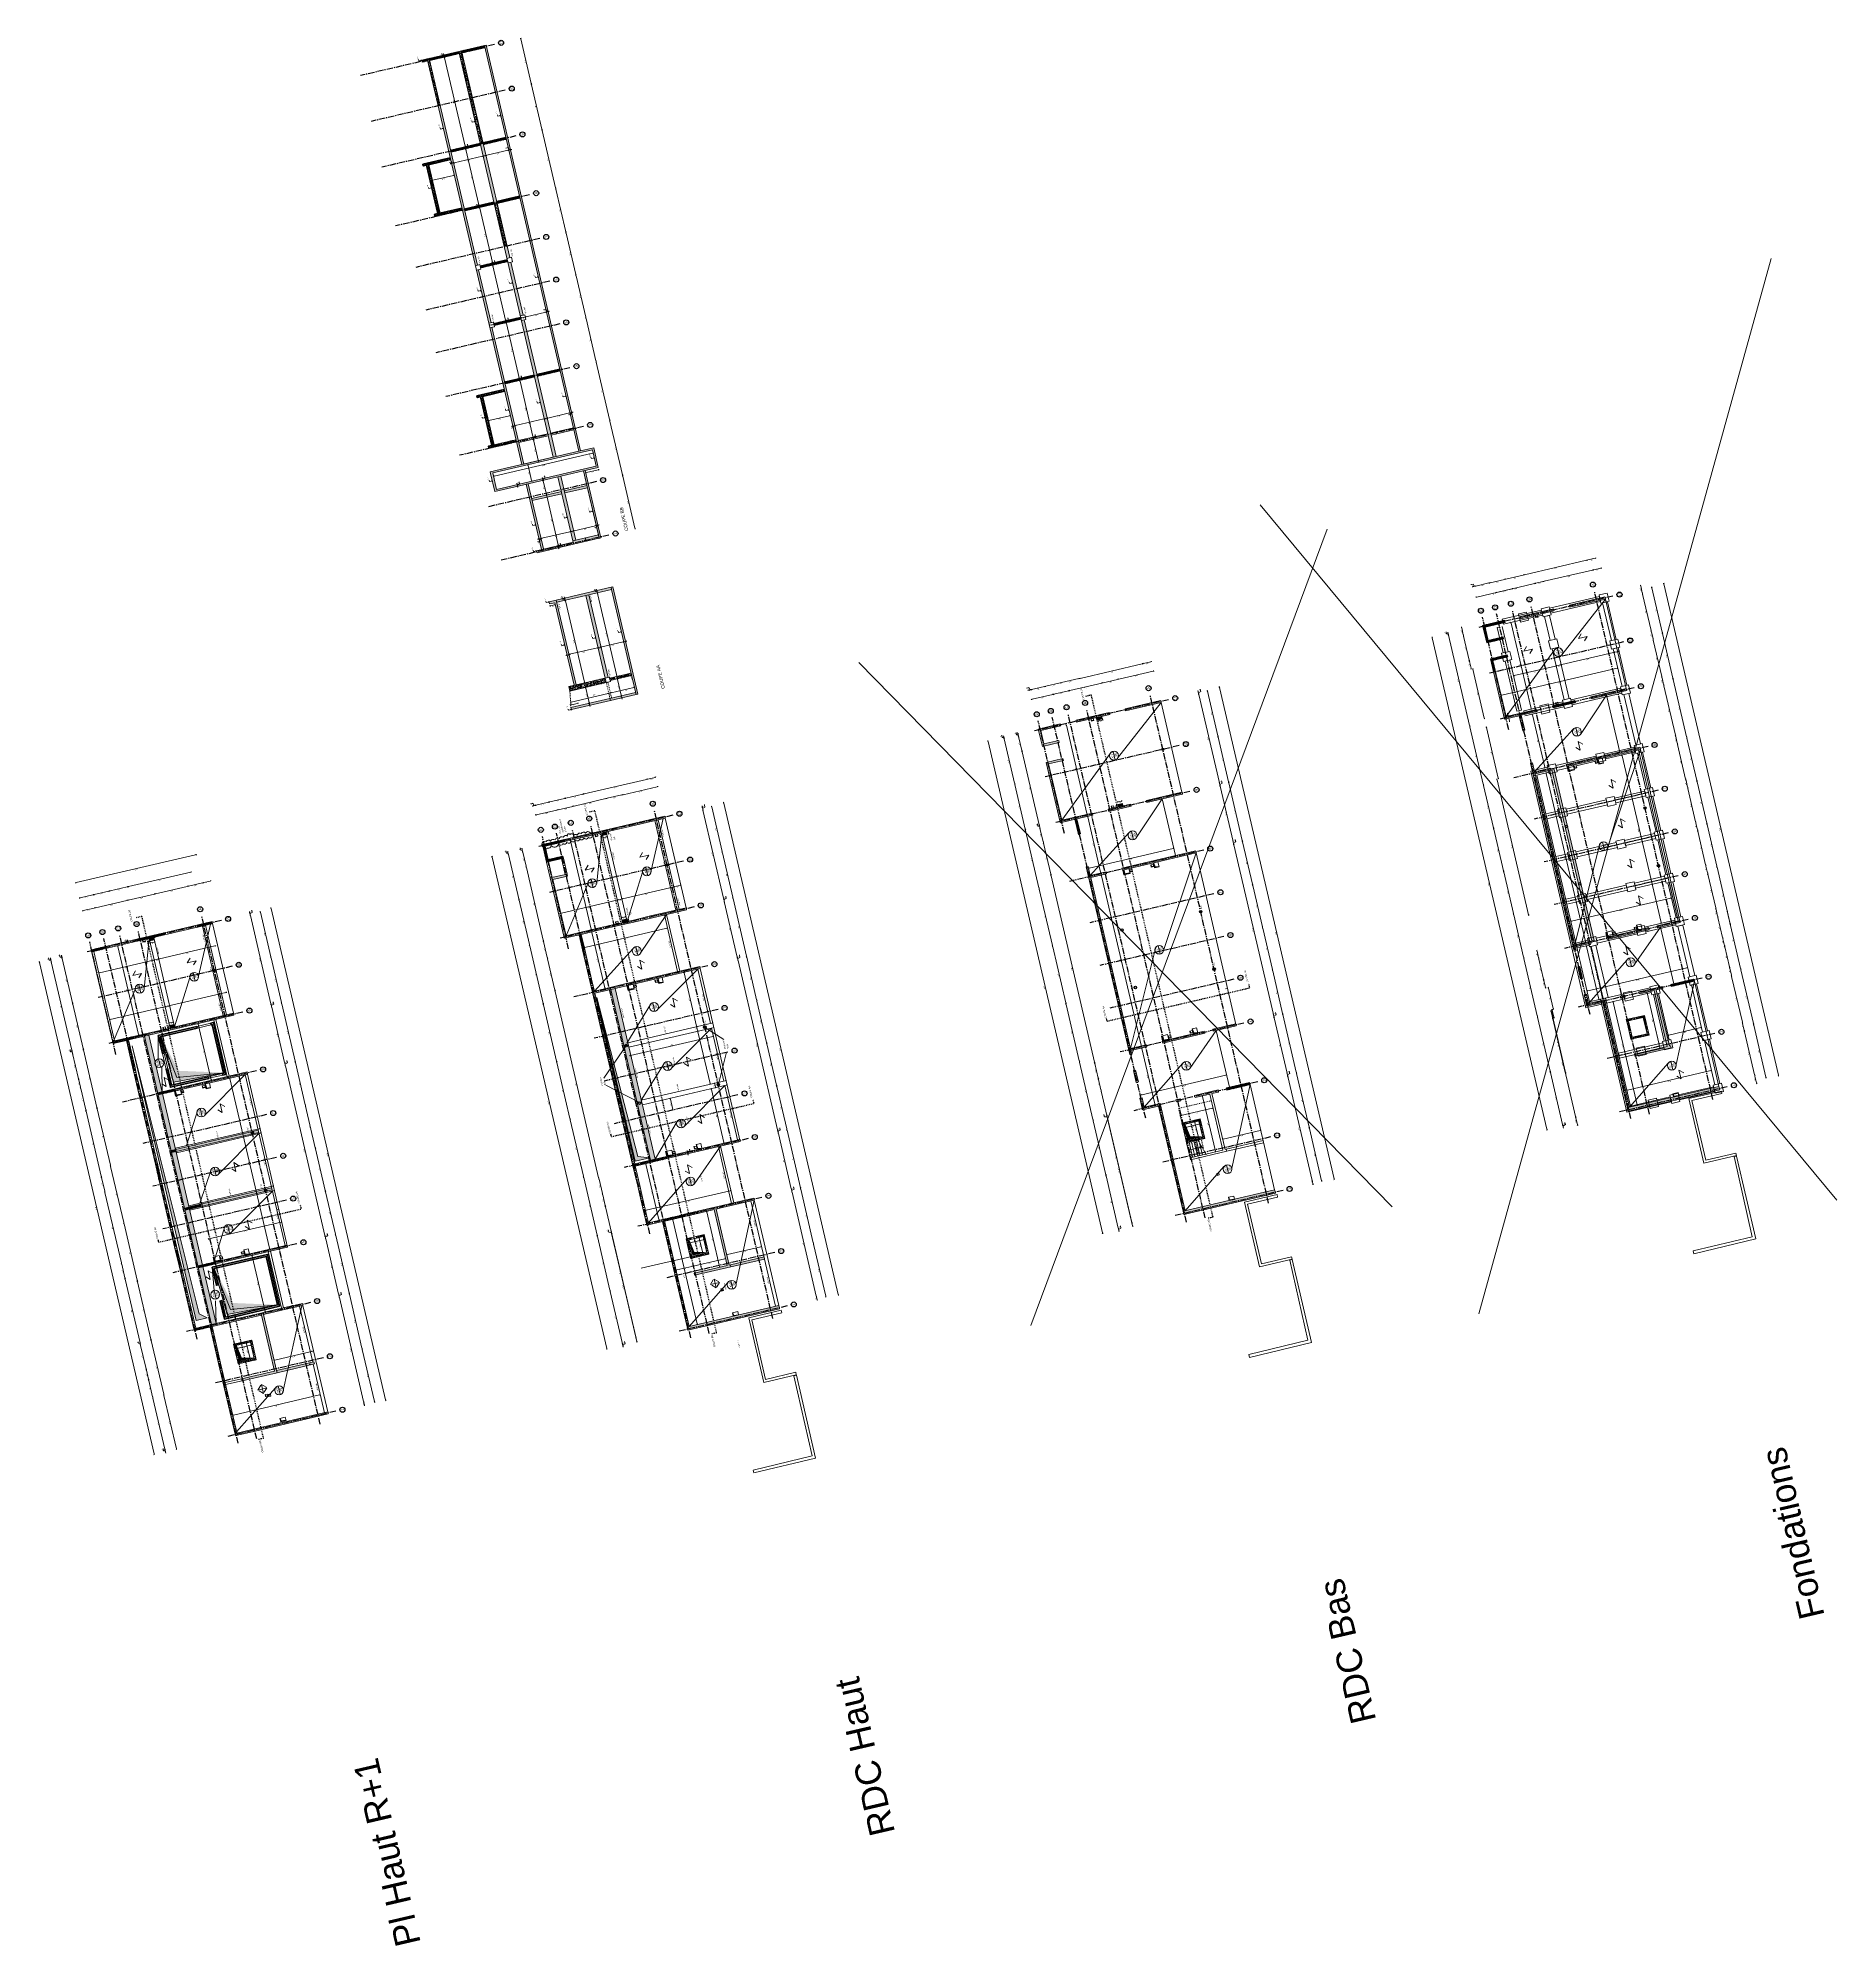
# Model space of a CAD drawing. Header units: metres. Extents: x -49 to 867749, y -579737 to 170817.
# Drawn here: x 596113.2 to 596326.4, y 139619.2 to 139845.3 of the extents above; entities that cross this region are included whole.
import ezdxf
from ezdxf.enums import TextEntityAlignment as Align

# ---------------------------------------------------------------- set-up
doc = ezdxf.new("R2010")
doc.units = ezdxf.units.M
doc.header["$MEASUREMENT"] = 0
doc.header["$PDMODE"] = 3
doc.header["$PDSIZE"] = 0.1
for name, pattern in [('01', [0.15, 0.1, -0.05]), ('02', [0.28, 0.2, -0.08]), ('04', [0.82, 0.6, -0.08, 0.06, -0.08]), ('AXES2', [1.125, 0.75, -0.125, 0.125, -0.125])]:
    doc.linetypes.add(name, pattern=pattern)
for name, color, linetype in [('00-AXE-0.00', 14, 'AXES2'), ('01-CLOISON-0.25', 3, 'Continuous'), ('01-DOUBLAGE-0.0x', 6, 'Continuous'), ('01-ISOL-0.08', 43, 'ISOLATION'), ('01-SANITAIRE-0.15', 44, 'Continuous'), ('02-VU-CACHE-01-0.10', 133, '01'), ('06-COT-50&100-0.20', 2, 'Continuous'), ('06-TXT-DETAILS-DIVERS-02.20', 2, 'Continuous'), ('06-TXT-DIVERS-0.20', 70, 'Continuous'), ('06-TXT-ETIQUETTES SURFACES', 210, 'Continuous'), ('07-PLAFONDS-0.13', 5, 'Continuous'), ('08-VU-0.13', 44, 'Continuous'), ('08-VU-0.20', 32, 'Continuous')]:
    doc.layers.add(name, color=color, linetype=linetype)
for name, color, linetype, lineweight in [('01-BETON-0.40', 4, 'Continuous', 40), ('01-MEN-CP-0.15', 2, 'Continuous', 18), ('01-MOBILIER-0.10', 10, 'Continuous', 9), ('ACSP - Bois', 47, 'Continuous', 18), ('ACSP - Béton', 252, 'Continuous', 18), ('ACSP - Cotes', 7, 'Continuous', 18), ('ACSP - Dalle', 250, 'Continuous', 18), ('ACSP - Escalier', 253, 'Continuous', 18), ('ACSP - Fondations', 7, 'Continuous', 18), ('ACSP - Longrines', 7, 'Continuous', 18), ('ACSP - Trémie', 7, 'Continuous', 18)]:
    doc.layers.add(name, color=color, linetype=linetype, lineweight=lineweight)
doc.styles.add('ARIAL', font='arial.ttf')
doc.styles.add('COT', font='verdana.ttf')
doc.styles.add('locaux 100', font='verdana.ttf', dxfattribs={"height": 0.22})
doc.styles.add('locaux 20', font='verdana.ttf', dxfattribs={"height": 0.07})
doc.styles.get("Standard").update_dxf_attribs({"font": 'arial.ttf'})
doc.linetypes.add('ISOLATION', pattern='A,0.0001,-0.1,[134,ltypeshp.shx,S=0.1,R=0,X=-0.1,Y=0],-0.2,[134,ltypeshp.shx,S=0.1,R=180,X=0.1,Y=0],-0.1', length=0.4001)
doc.dimstyles.new('COT50', dxfattribs={"dimtxt": 0.12, "dimasz": 0.08, "dimexe": 0.05, "dimexo": 0, "dimgap": 0.05, "dimtad": 1, "dimdec": 0, "dimlfac": 100, "dimzin": 0, "dimdsep": 46, "dimtxsty": 'COT', "dimblk": 'OPEN30', "dimcen": 0.04, "dimdle": 0.05, "dimclrd": 256, "dimclre": 256, "dimclrt": 6, "dimadec": 0, "dimazin": 0, "dimtm": 1e-09, "dimtfac": 1, "dimtdec": 0, "dimtmove": 1, "dimatfit": 0, "dimldrblk": 'OPEN30', "dimfxl": 0.05, "dimfxlon": 1, "dimtolj": 1, "dimtzin": 0, "dimlwd": -1, "dimlwe": -1, "dimarcsym": 0})
pattern_1 = [(163.12127, (596256.21171, 139612.853904), (-0.054743143, -0.05126586), [0.0375, -0.0375]), (223.12127, (596256.21171, 139612.853904), (0.017025965, -0.073041882), [0.0375, -0.0375]), (103.12127, (596256.18434, 139612.82827), (-0.071769108, 0.021776023), [0.0375, -0.0375])]
pattern_2 = [(153.12127, (596256.2117, 139612.8539), (-0.0406854, 0.28511173), [0.03, -0.33]), (98.12127, (596256.2117, 139612.8539), (-0.28042215, -0.12235443), [0.024, -0.264]), (203.57267, (596256.20832, 139612.87766), (-0.32110742, 0.16275755), [0.02549608, -0.28045684]), (149.30547, (596256.1338, 139612.83574), (-0.03243194, 0.4307809), [0.045, -0.495]), (199.75687, (596256.1311, 139612.87164), (-0.4643463, 0.2756492), [0.0382441, -0.4206852]), (94.30547, (596256.1338, 139612.83574), (-0.46434655, 0.27564884), [0.036, -0.396]), (124.12127, (596256.1442, 139612.87924), (0.10264065, 0.26908901), [0.03, -0.33]), (69.12127, (596256.1442, 139612.87924), (-0.30458135, 0.02893776), [0.024, -0.264]), (174.57267, (596256.15275, 139612.90166), (-0.20194046, 0.29802693), [0.02549608, -0.28045684]), (140.62127, (596256.21171, 139612.8539), (-0.13078521, -0.025491522), [0, -0.2608, 0, -0.268, 0, -0.265]), (110.62127, (596256.21171, 139612.8539), (-0.177533794, 0.06666589), [0, -0.1528, 0, -0.2548, 0, -0.101]), (70.62127, (596256.23196, 139612.76703), (-0.039687424, 0.210002207), [0, -0.1, 0, -0.312, 0, -0.414]), (60.62127, (596256.24104, 139612.72808), (-0.09195287, 0.21809403), [0, -0.13, 0, -0.2072, 0, -0.294])]
pattern_3 = [(163.12127, (596308.876754, 139625.130055), (-0.054743143, -0.05126586), [0.0375, -0.0375]), (223.12127, (596308.876754, 139625.130055), (0.017025965, -0.073041882), [0.0375, -0.0375]), (103.12127, (596308.84938, 139625.10442), (-0.071769108, 0.021776023), [0.0375, -0.0375])]
pattern_4 = [(163.12127, (596208.5626, 139696.31389), (-0.054743143, -0.05126586), [0.0375, -0.0375]), (223.12127, (596208.5626, 139696.31389), (0.017025965, -0.073041882), [0.0375, -0.0375]), (103.12127, (596208.53523, 139696.288256), (-0.071769108, 0.021776023), [0.0375, -0.0375])]
pattern_5 = [(153.12127, (596308.87675, 139625.13006), (-0.0406854, 0.28511173), [0.03, -0.33]), (98.12127, (596308.87675, 139625.13006), (-0.28042215, -0.1223544), [0.024, -0.264]), (203.57267, (596308.87336, 139625.15381), (-0.3211074, 0.16275755), [0.0254961, -0.28045684]), (149.30547, (596308.79884, 139625.1119), (-0.0324319, 0.4307809), [0.045, -0.495]), (199.75687, (596308.79614, 139625.1478), (-0.4643463, 0.2756492), [0.0382441, -0.4206852]), (94.30547, (596308.79884, 139625.1119), (-0.4643465, 0.2756488), [0.036, -0.396]), (124.12127, (596308.80924, 139625.1554), (0.10264065, 0.269089), [0.03, -0.33]), (69.12127, (596308.80924, 139625.1554), (-0.30458135, 0.02893776), [0.024, -0.264]), (174.57267, (596308.8178, 139625.17781), (-0.20194046, 0.2980269), [0.0254961, -0.28045684]), (140.62127, (596308.87675, 139625.13006), (-0.13078521, -0.02549152), [0, -0.2608, 0, -0.268, 0, -0.265]), (110.62127, (596308.87675, 139625.13006), (-0.1775338, 0.06666589), [0, -0.1528, 0, -0.2548, 0, -0.101]), (70.62127, (596308.897, 139625.04318), (-0.03968742, 0.21000221), [0, -0.1, 0, -0.312, 0, -0.414]), (60.62127, (596308.90608, 139625.00423), (-0.09195287, 0.21809403), [0, -0.13, 0, -0.2072, 0, -0.294])]
pattern_6 = [(153.12127, (596208.5626, 139696.3139), (-0.0406854, 0.28511173), [0.03, -0.33]), (98.12127, (596208.5626, 139696.3139), (-0.28042215, -0.1223544), [0.024, -0.264]), (203.57267, (596208.5592, 139696.33765), (-0.3211074, 0.16275755), [0.0254961, -0.28045684]), (149.30547, (596208.4847, 139696.29573), (-0.0324319, 0.4307809), [0.045, -0.495]), (199.75687, (596208.482, 139696.33163), (-0.4643463, 0.2756492), [0.0382441, -0.4206852]), (94.30547, (596208.4847, 139696.29573), (-0.4643465, 0.2756488), [0.036, -0.396]), (124.12127, (596208.49509, 139696.33922), (0.10264065, 0.269089), [0.03, -0.33]), (69.12127, (596208.4951, 139696.33922), (-0.30458135, 0.0289378), [0.024, -0.264]), (174.57267, (596208.50364, 139696.36165), (-0.20194046, 0.2980269), [0.0254961, -0.28045684]), (140.62127, (596208.5626, 139696.31389), (-0.13078521, -0.02549152), [0, -0.2608, 0, -0.268, 0, -0.265]), (110.62127, (596208.5626, 139696.31389), (-0.1775338, 0.06666589), [0, -0.1528, 0, -0.2548, 0, -0.101]), (70.62127, (596208.58285, 139696.22702), (-0.03968742, 0.21000221), [0, -0.1, 0, -0.312, 0, -0.414]), (60.62127, (596208.59193, 139696.18806), (-0.09195287, 0.21809403), [0, -0.13, 0, -0.2072, 0, -0.294])]
pattern_7 = [(163.12127, (596197.442514, 139599.15488), (-0.054743143, -0.05126586), [0.0375, -0.0375]), (223.12127, (596197.442514, 139599.15488), (0.017025965, -0.073041882), [0.0375, -0.0375]), (103.12127, (596197.41514, 139599.12925), (-0.071769108, 0.021776023), [0.0375, -0.0375])]

# ---------------------------------------------------------------- blocks, each defined once
blk = doc.blocks.new('_Open30')
at = {"color": 0, "linetype": 'ByBlock', "lineweight": -2}
for p, q in [((-1, 0.3), (0, 0)), ((0, 0), (-1, -0.3)), ((0, 0), (-1, 0))]:
    blk.add_line(p, q, dxfattribs=at)
blk = doc.blocks.new('*D269')
at = {"layer": 'ACSP - Cotes', "transparency": 16777216}
for p, q in [((596264.22, 139709.85), (596264.29, 139709.87)), ((596264.31, 139709.55), (596264.26, 139709.78)), ((596264.31, 139709.46), (596264.38, 139709.48))]:
    blk.add_line(p, q, dxfattribs=at)
at = {"layer": 'Defpoints', "color": 0, "transparency": 16777216}
for p in [(596264.22, 139709.85), (596264.24, 139709.86), (596264.31, 139709.46)]:
    blk.add_point(p, dxfattribs=at)
at = {"layer": 'ACSP - Cotes', "transparency": 16777216, "xscale": 0.08, "yscale": 0.08, "zscale": 0.08}
for p, rotation in [((596264.24, 139709.86), 103.1212703830424), ((596264.33, 139709.47), 283.1212703830424)]:
    blk.add_blockref('_Open30', p, dxfattribs=dict(at, rotation=rotation))
at = {"layer": 'ACSP - Cotes', "color": 6, "transparency": 16777216, "insert": (596264.18, 139709.64), "char_height": 0.12, "attachment_point": 5, "rotation": 103.1213, "style": 'COT'}
blk.add_mtext('\\A1;40', dxfattribs=at)
blk = doc.blocks.new('*D278')
at = {"layer": 'ACSP - Cotes', "transparency": 16777216}
for p, q in [((596261.28, 139722.33), (596261.38, 139722.35)), ((596264.22, 139709.93), (596261.35, 139722.26)), ((596264.22, 139709.85), (596264.29, 139709.87))]:
    blk.add_line(p, q, dxfattribs=at)
at = {"layer": 'Defpoints', "color": 0, "transparency": 16777216}
for p in [(596256.88, 139721.3), (596261.33, 139722.34), (596264.22, 139709.85)]:
    blk.add_point(p, dxfattribs=at)
at = {"layer": 'ACSP - Cotes', "transparency": 16777216, "xscale": 0.08, "yscale": 0.08, "zscale": 0.08}
for p, rotation in [((596261.33, 139722.34), 103.121270232965), ((596264.24, 139709.86), 283.121270232965)]:
    blk.add_blockref('_Open30', p, dxfattribs=dict(at, rotation=rotation))
at = {"layer": 'ACSP - Cotes', "color": 6, "transparency": 16777216, "insert": (596262.68, 139716.07), "char_height": 0.12, "attachment_point": 5, "rotation": 103.1213, "style": 'COT'}
blk.add_mtext('\\A1;1282', dxfattribs=at)
blk = doc.blocks.new('*D279')
at = {"layer": 'ACSP - Cotes', "transparency": 16777216}
for p, q in [((596261.22, 139722.57), (596261.32, 139722.6)), ((596261.26, 139722.66), (596261.24, 139722.74)), ((596261.33, 139722.34), (596261.27, 139722.58)), ((596261.33, 139722.34), (596261.27, 139722.58)), ((596261.28, 139722.33), (596261.38, 139722.35)), ((596261.3, 139722.46), (596261.58, 139722.63)), ((596261.35, 139722.26), (596261.37, 139722.19)), ((596261.58, 139722.63), (596261.52, 139722.9))]:
    blk.add_line(p, q, dxfattribs=at)
at = {"layer": 'Defpoints', "color": 0, "transparency": 16777216}
for p in [(596256.82, 139721.55), (596256.88, 139721.3), (596261.27, 139722.58)]:
    blk.add_point(p, dxfattribs=at)
at = {"layer": 'ACSP - Cotes', "transparency": 16777216, "xscale": 0.08, "yscale": 0.08, "zscale": 0.08}
for p, rotation in [((596261.27, 139722.58), 283.121270232965), ((596261.33, 139722.34), 103.121270232965)]:
    blk.add_blockref('_Open30', p, dxfattribs=dict(at, rotation=rotation))
at = {"layer": 'ACSP - Cotes', "color": 6, "transparency": 16777216, "insert": (596261.44, 139722.74), "char_height": 0.12, "attachment_point": 5, "rotation": 103.1213, "style": 'COT'}
blk.add_mtext('\\A1;25', dxfattribs=at)
blk = doc.blocks.new('*D280')
at = {"layer": 'ACSP - Cotes', "transparency": 16777216}
for p, q in [((596259.66, 139729.29), (596259.76, 139729.32)), ((596261.26, 139722.66), (596259.72, 139729.23)), ((596261.22, 139722.57), (596261.32, 139722.6))]:
    blk.add_line(p, q, dxfattribs=at)
at = {"layer": 'Defpoints', "color": 0, "transparency": 16777216}
for p in [(596255.2, 139728.25), (596259.71, 139729.3), (596256.82, 139721.55)]:
    blk.add_point(p, dxfattribs=at)
at = {"layer": 'ACSP - Cotes', "transparency": 16777216, "xscale": 0.08, "yscale": 0.08, "zscale": 0.08}
for p, rotation in [((596259.71, 139729.3), 103.121270232965), ((596261.27, 139722.58), 283.121270232965)]:
    blk.add_blockref('_Open30', p, dxfattribs=dict(at, rotation=rotation))
at = {"layer": 'ACSP - Cotes', "color": 6, "transparency": 16777216, "insert": (596260.38, 139725.92), "char_height": 0.12, "attachment_point": 5, "rotation": 103.1213, "style": 'COT'}
blk.add_mtext('\\A1;690', dxfattribs=at)
blk = doc.blocks.new('*D281')
at = {"layer": 'ACSP - Cotes', "transparency": 16777216}
for p, q in [((596259.6, 139729.54), (596259.7, 139729.56)), ((596259.63, 139729.63), (596259.61, 139729.7)), ((596259.71, 139729.3), (596259.65, 139729.55)), ((596259.71, 139729.3), (596259.65, 139729.55)), ((596259.66, 139729.29), (596259.76, 139729.32)), ((596259.68, 139729.43), (596259.96, 139729.59)), ((596259.72, 139729.23), (596259.74, 139729.15)), ((596259.96, 139729.59), (596259.9, 139729.87))]:
    blk.add_line(p, q, dxfattribs=at)
at = {"layer": 'Defpoints', "color": 0, "transparency": 16777216}
for p in [(596255.15, 139728.5), (596255.2, 139728.25), (596259.65, 139729.55)]:
    blk.add_point(p, dxfattribs=at)
at = {"layer": 'ACSP - Cotes', "transparency": 16777216, "xscale": 0.08, "yscale": 0.08, "zscale": 0.08}
for p, rotation in [((596259.65, 139729.55), 283.121270232965), ((596259.71, 139729.3), 103.121270232965)]:
    blk.add_blockref('_Open30', p, dxfattribs=dict(at, rotation=rotation))
at = {"layer": 'ACSP - Cotes', "color": 6, "transparency": 16777216, "insert": (596259.82, 139729.7), "char_height": 0.12, "attachment_point": 5, "rotation": 103.1213, "style": 'COT'}
blk.add_mtext('\\A1;25', dxfattribs=at)
blk = doc.blocks.new('*D282')
at = {"layer": 'ACSP - Cotes', "transparency": 16777216}
for p, q in [((596254.88, 139749.79), (596254.98, 139749.81)), ((596259.63, 139729.63), (596254.95, 139749.73)), ((596259.6, 139729.54), (596259.7, 139729.56))]:
    blk.add_line(p, q, dxfattribs=at)
at = {"layer": 'Defpoints', "color": 0, "transparency": 16777216}
for p in [(596250.47, 139748.76), (596254.93, 139749.8), (596255.15, 139728.5)]:
    blk.add_point(p, dxfattribs=at)
at = {"layer": 'ACSP - Cotes', "transparency": 16777216, "xscale": 0.08, "yscale": 0.08, "zscale": 0.08}
for p, rotation in [((596254.93, 139749.8), 103.121270232965), ((596259.65, 139729.55), 283.121270232965)]:
    blk.add_blockref('_Open30', p, dxfattribs=dict(at, rotation=rotation))
at = {"layer": 'ACSP - Cotes', "color": 6, "transparency": 16777216, "insert": (596257.18, 139739.65), "char_height": 0.12, "attachment_point": 5, "rotation": 103.1213, "style": 'COT'}
blk.add_mtext('\\A1;2080', dxfattribs=at)
blk = doc.blocks.new('*D283')
at = {"layer": 'ACSP - Cotes', "transparency": 16777216}
for p, q in [((596254.82, 139750.04), (596254.92, 139750.06)), ((596254.85, 139750.12), (596254.84, 139750.2)), ((596254.93, 139749.8), (596254.87, 139750.05)), ((596254.93, 139749.8), (596254.87, 139750.05)), ((596254.88, 139749.79), (596254.98, 139749.81)), ((596254.9, 139749.92), (596255.18, 139750.09)), ((596254.95, 139749.73), (596254.96, 139749.65)), ((596255.18, 139750.09), (596255.12, 139750.36))]:
    blk.add_line(p, q, dxfattribs=at)
at = {"layer": 'Defpoints', "color": 0, "transparency": 16777216}
for p in [(596250.42, 139749.01), (596250.47, 139748.76), (596254.87, 139750.05)]:
    blk.add_point(p, dxfattribs=at)
at = {"layer": 'ACSP - Cotes', "transparency": 16777216, "xscale": 0.08, "yscale": 0.08, "zscale": 0.08}
for p, rotation in [((596254.87, 139750.05), 283.121270232965), ((596254.93, 139749.8), 103.121270232965)]:
    blk.add_blockref('_Open30', p, dxfattribs=dict(at, rotation=rotation))
at = {"layer": 'ACSP - Cotes', "color": 6, "transparency": 16777216, "insert": (596255.04, 139750.2), "char_height": 0.12, "attachment_point": 5, "rotation": 103.1213, "style": 'COT'}
blk.add_mtext('\\A1;25', dxfattribs=at)
blk = doc.blocks.new('*D284')
at = {"layer": 'ACSP - Cotes', "transparency": 16777216}
for p, q in [((596253.26, 139756.76), (596253.35, 139756.78)), ((596254.85, 139750.12), (596253.32, 139756.69)), ((596254.82, 139750.04), (596254.92, 139750.06))]:
    blk.add_line(p, q, dxfattribs=at)
at = {"layer": 'Defpoints', "color": 0, "transparency": 16777216}
for p in [(596248.85, 139755.73), (596253.31, 139756.77), (596250.42, 139749.01)]:
    blk.add_point(p, dxfattribs=at)
at = {"layer": 'ACSP - Cotes', "transparency": 16777216, "xscale": 0.08, "yscale": 0.08, "zscale": 0.08}
for p, rotation in [((596253.31, 139756.77), 103.121270232965), ((596254.87, 139750.05), 283.121270232965)]:
    blk.add_blockref('_Open30', p, dxfattribs=dict(at, rotation=rotation))
at = {"layer": 'ACSP - Cotes', "color": 6, "transparency": 16777216, "insert": (596253.98, 139753.38), "char_height": 0.12, "attachment_point": 5, "rotation": 103.1213, "style": 'COT'}
blk.add_mtext('\\A1;690', dxfattribs=at)
blk = doc.blocks.new('*D285')
at = {"layer": 'ACSP - Cotes', "transparency": 16777216}
for p, q in [((596253.56, 139757.05), (596253.5, 139757.33)), ((596253.2, 139757), (596253.3, 139757.02)), ((596253.23, 139757.09), (596253.21, 139757.17)), ((596253.31, 139756.77), (596253.25, 139757.01)), ((596253.31, 139756.77), (596253.25, 139757.01)), ((596253.26, 139756.76), (596253.35, 139756.78)), ((596253.28, 139756.89), (596253.56, 139757.05)), ((596253.32, 139756.69), (596253.34, 139756.61))]:
    blk.add_line(p, q, dxfattribs=at)
at = {"layer": 'Defpoints', "color": 0, "transparency": 16777216}
for p in [(596248.79, 139755.97), (596248.85, 139755.73), (596253.25, 139757.01)]:
    blk.add_point(p, dxfattribs=at)
at = {"layer": 'ACSP - Cotes', "transparency": 16777216, "xscale": 0.08, "yscale": 0.08, "zscale": 0.08}
for p, rotation in [((596253.25, 139757.01), 283.121270232965), ((596253.31, 139756.77), 103.121270232965)]:
    blk.add_blockref('_Open30', p, dxfattribs=dict(at, rotation=rotation))
at = {"layer": 'ACSP - Cotes', "color": 6, "transparency": 16777216, "insert": (596253.42, 139757.16), "char_height": 0.12, "attachment_point": 5, "rotation": 103.1213, "style": 'COT'}
blk.add_mtext('\\A1;25', dxfattribs=at)
blk = doc.blocks.new('*D286')
at = {"layer": 'ACSP - Cotes', "transparency": 16777216}
for p, q in [((596250.73, 139767.61), (596250.82, 139767.64)), ((596253.23, 139757.09), (596250.79, 139767.55)), ((596253.2, 139757), (596253.3, 139757.02))]:
    blk.add_line(p, q, dxfattribs=at)
at = {"layer": 'Defpoints', "color": 0, "transparency": 16777216}
for p in [(596246.32, 139766.59), (596250.77, 139767.63), (596248.79, 139755.97)]:
    blk.add_point(p, dxfattribs=at)
at = {"layer": 'ACSP - Cotes', "transparency": 16777216, "xscale": 0.08, "yscale": 0.08, "zscale": 0.08}
for p, rotation in [((596250.77, 139767.63), 103.121270232965), ((596253.25, 139757.01), 283.121270232965)]:
    blk.add_blockref('_Open30', p, dxfattribs=dict(at, rotation=rotation))
at = {"layer": 'ACSP - Cotes', "color": 6, "transparency": 16777216, "insert": (596251.9, 139762.29), "char_height": 0.12, "attachment_point": 5, "rotation": 103.1213, "style": 'COT'}
blk.add_mtext('\\A1;1090', dxfattribs=at)
blk = doc.blocks.new('*D287')
at = {"layer": 'ACSP - Cotes', "transparency": 16777216}
for p, q in [((596250.67, 139767.86), (596250.77, 139767.88)), ((596250.7, 139767.95), (596250.68, 139768.02)), ((596250.77, 139767.63), (596250.72, 139767.87)), ((596250.77, 139767.63), (596250.72, 139767.87)), ((596250.73, 139767.61), (596250.82, 139767.64)), ((596250.75, 139767.75), (596251.03, 139767.91)), ((596250.79, 139767.55), (596250.81, 139767.47)), ((596251.03, 139767.91), (596250.96, 139768.19))]:
    blk.add_line(p, q, dxfattribs=at)
at = {"layer": 'Defpoints', "color": 0, "transparency": 16777216}
for p in [(596246.26, 139766.83), (596246.32, 139766.59), (596250.72, 139767.87)]:
    blk.add_point(p, dxfattribs=at)
at = {"layer": 'ACSP - Cotes', "transparency": 16777216, "xscale": 0.08, "yscale": 0.08, "zscale": 0.08}
for p, rotation in [((596250.72, 139767.87), 283.121270232965), ((596250.77, 139767.63), 103.121270232965)]:
    blk.add_blockref('_Open30', p, dxfattribs=dict(at, rotation=rotation))
at = {"layer": 'ACSP - Cotes', "color": 6, "transparency": 16777216, "insert": (596250.89, 139768.02), "char_height": 0.12, "attachment_point": 5, "rotation": 103.1213, "style": 'COT'}
blk.add_mtext('\\A1;25', dxfattribs=at)
blk = doc.blocks.new('*D270')
at = {"layer": 'ACSP - Cotes', "transparency": 16777216}
for p, q in [((596241.23, 139769.4), (596241.25, 139769.31)), ((596245.37, 139770.32), (596241.32, 139769.37)), ((596245.43, 139770.38), (596245.46, 139770.29))]:
    blk.add_line(p, q, dxfattribs=at)
at = {"layer": 'Defpoints', "color": 0, "transparency": 16777216}
for p in [(596241.15, 139769.73), (596241.24, 139769.36), (596245.36, 139770.71)]:
    blk.add_point(p, dxfattribs=at)
at = {"layer": 'ACSP - Cotes', "transparency": 16777216, "xscale": 0.08, "yscale": 0.08, "zscale": 0.08}
for p, rotation in [((596241.24, 139769.36), 193.1212703830424), ((596245.45, 139770.34), 13.12127038304243)]:
    blk.add_blockref('_Open30', p, dxfattribs=dict(at, rotation=rotation))
at = {"layer": 'ACSP - Cotes', "color": 6, "transparency": 16777216, "insert": (596243.37, 139769.74), "char_height": 0.12, "attachment_point": 5, "rotation": 193.1213, "style": 'COT'}
blk.add_mtext('\\A1;432', dxfattribs=at)
blk = doc.blocks.new('*D288')
at = {"layer": 'ACSP - Cotes', "transparency": 16777216}
for p, q in [((596239.37, 139768.87), (596239.35, 139768.97)), ((596241.16, 139769.34), (596239.44, 139768.94)), ((596241.23, 139769.4), (596241.25, 139769.31))]:
    blk.add_line(p, q, dxfattribs=at)
at = {"layer": 'Defpoints', "color": 0, "transparency": 16777216}
for p in [(596239.36, 139768.92), (596241.15, 139769.73), (596240.18, 139765.41)]:
    blk.add_point(p, dxfattribs=at)
at = {"layer": 'ACSP - Cotes', "transparency": 16777216, "xscale": 0.08, "yscale": 0.08, "zscale": 0.08}
for p, rotation in [((596239.36, 139768.92), 193.1212703830424), ((596241.24, 139769.36), 13.12127038304243)]:
    blk.add_blockref('_Open30', p, dxfattribs=dict(at, rotation=rotation))
at = {"layer": 'ACSP - Cotes', "color": 6, "transparency": 16777216, "insert": (596240.32, 139769.03), "char_height": 0.12, "attachment_point": 5, "rotation": 193.1213, "style": 'COT'}
blk.add_mtext('\\A1;193', dxfattribs=at)
blk = doc.blocks.new('*D289')
at = {"layer": 'ACSP - Cotes', "transparency": 16777216}
for p, q in [((596239.28, 139768.9), (596235.51, 139768.02)), ((596239.37, 139768.87), (596239.35, 139768.97)), ((596235.45, 139767.95), (596235.42, 139768.05))]:
    blk.add_line(p, q, dxfattribs=at)
at = {"layer": 'Defpoints', "color": 0, "transparency": 16777216}
for p in [(596235.43, 139768), (596236.25, 139764.5), (596240.18, 139765.41)]:
    blk.add_point(p, dxfattribs=at)
at = {"layer": 'ACSP - Cotes', "transparency": 16777216, "xscale": 0.08, "yscale": 0.08, "zscale": 0.08}
for p, rotation in [((596239.36, 139768.92), 13.12127038304243), ((596235.43, 139768), 193.1212703830424)]:
    blk.add_blockref('_Open30', p, dxfattribs=dict(at, rotation=rotation))
at = {"layer": 'ACSP - Cotes', "color": 6, "transparency": 16777216, "insert": (596237.42, 139768.35), "char_height": 0.12, "attachment_point": 5, "rotation": 193.1213, "style": 'COT'}
blk.add_mtext('\\A1;403', dxfattribs=at)
blk = doc.blocks.new('*D290')
at = {"layer": 'ACSP - Cotes', "transparency": 16777216}
for p, q in [((596233.57, 139767.52), (596233.54, 139767.61)), ((596235.36, 139767.98), (596233.63, 139767.58)), ((596235.45, 139767.95), (596235.42, 139768.05))]:
    blk.add_line(p, q, dxfattribs=at)
at = {"layer": 'Defpoints', "color": 0, "transparency": 16777216}
for p in [(596233.55, 139767.56), (596234.37, 139764.06), (596236.25, 139764.5)]:
    blk.add_point(p, dxfattribs=at)
at = {"layer": 'ACSP - Cotes', "transparency": 16777216, "xscale": 0.08, "yscale": 0.08, "zscale": 0.08}
for p, rotation in [((596233.55, 139767.56), 193.1212703830424), ((596235.43, 139768), 13.12127038304243)]:
    blk.add_blockref('_Open30', p, dxfattribs=dict(at, rotation=rotation))
at = {"layer": 'ACSP - Cotes', "color": 6, "transparency": 16777216, "insert": (596234.52, 139767.67), "char_height": 0.12, "attachment_point": 5, "rotation": 193.1213, "style": 'COT'}
blk.add_mtext('\\A1;193', dxfattribs=at)
blk = doc.blocks.new('*D291')
at = {"layer": 'ACSP - Cotes', "transparency": 16777216}
for p, q in [((596230.97, 139766.91), (596230.94, 139767.01)), ((596233.48, 139767.55), (596231.03, 139766.98)), ((596233.57, 139767.52), (596233.54, 139767.61))]:
    blk.add_line(p, q, dxfattribs=at)
at = {"layer": 'Defpoints', "color": 0, "transparency": 16777216}
for p in [(596230.95, 139766.96), (596234.37, 139764.06), (596231.77, 139763.45)]:
    blk.add_point(p, dxfattribs=at)
at = {"layer": 'ACSP - Cotes', "transparency": 16777216, "xscale": 0.08, "yscale": 0.08, "zscale": 0.08}
for p, rotation in [((596230.95, 139766.96), 193.1212703830424), ((596233.55, 139767.56), 13.12127038304243)]:
    blk.add_blockref('_Open30', p, dxfattribs=dict(at, rotation=rotation))
at = {"layer": 'ACSP - Cotes', "color": 6, "transparency": 16777216, "insert": (596232.28, 139767.15), "char_height": 0.12, "attachment_point": 5, "rotation": 193.1213, "style": 'COT'}
blk.add_mtext('\\A1;267', dxfattribs=at)
blk = doc.blocks.new('*D271')
at = {"layer": 'ACSP - Cotes', "transparency": 16777216}
for p, q in [((596244.17, 139771.2), (596244.15, 139771.25)), ((596245.11, 139771.42), (596244.24, 139771.22)), ((596245.19, 139771.44), (596245.18, 139771.49))]:
    blk.add_line(p, q, dxfattribs=at)
at = {"layer": 'Defpoints', "color": 0, "transparency": 16777216}
for p in [(596244.17, 139771.2), (596244.17, 139771.2), (596245.19, 139771.44)]:
    blk.add_point(p, dxfattribs=at)
at = {"layer": 'ACSP - Cotes', "transparency": 16777216, "xscale": 0.08, "yscale": 0.08, "zscale": 0.08}
for p, rotation in [((596244.17, 139771.2), 193.1212703830424), ((596245.19, 139771.44), 13.12127038304243)]:
    blk.add_blockref('_Open30', p, dxfattribs=dict(at, rotation=rotation))
at = {"layer": 'ACSP - Cotes', "color": 6, "transparency": 16777216, "insert": (596244.7, 139771.21), "char_height": 0.12, "attachment_point": 5, "rotation": 193.1213, "style": 'COT'}
blk.add_mtext('\\A1;105', dxfattribs=at)
blk = doc.blocks.new('*D292')
at = {"layer": 'ACSP - Cotes', "transparency": 16777216}
for p, q in [((596244.09, 139771.18), (596236.72, 139769.46)), ((596244.17, 139771.2), (596244.15, 139771.25)), ((596236.65, 139769.4), (596236.63, 139769.49))]:
    blk.add_line(p, q, dxfattribs=at)
at = {"layer": 'Defpoints', "color": 0, "transparency": 16777216}
for p in [(596244.17, 139771.2), (596236.64, 139769.45), (596237.5, 139765.76)]:
    blk.add_point(p, dxfattribs=at)
at = {"layer": 'ACSP - Cotes', "transparency": 16777216, "xscale": 0.08, "yscale": 0.08, "zscale": 0.08}
for p, rotation in [((596244.17, 139771.2), 13.12127038304243), ((596236.64, 139769.45), 193.1212703830424)]:
    blk.add_blockref('_Open30', p, dxfattribs=dict(at, rotation=rotation))
at = {"layer": 'ACSP - Cotes', "color": 6, "transparency": 16777216, "insert": (596240.43, 139770.21), "char_height": 0.12, "attachment_point": 5, "rotation": 193.1213, "style": 'COT'}
blk.add_mtext('\\A1;773', dxfattribs=at)
blk = doc.blocks.new('*D293')
at = {"layer": 'ACSP - Cotes', "transparency": 16777216}
for p, q in [((596234.46, 139768.89), (596234.44, 139768.98)), ((596236.56, 139769.43), (596234.53, 139768.95)), ((596236.65, 139769.4), (596236.63, 139769.49))]:
    blk.add_line(p, q, dxfattribs=at)
at = {"layer": 'Defpoints', "color": 0, "transparency": 16777216}
for p in [(596234.45, 139768.93), (596235.31, 139765.25), (596237.5, 139765.76)]:
    blk.add_point(p, dxfattribs=at)
at = {"layer": 'ACSP - Cotes', "transparency": 16777216, "xscale": 0.08, "yscale": 0.08, "zscale": 0.08}
for p, rotation in [((596234.45, 139768.93), 193.1212703830424), ((596236.64, 139769.45), 13.12127038304243)]:
    blk.add_blockref('_Open30', p, dxfattribs=dict(at, rotation=rotation))
at = {"layer": 'ACSP - Cotes', "color": 6, "transparency": 16777216, "insert": (596235.57, 139769.08), "char_height": 0.12, "attachment_point": 5, "rotation": 193.1213, "style": 'COT'}
blk.add_mtext('\\A1;225', dxfattribs=at)
blk = doc.blocks.new('*D294')
at = {"layer": 'ACSP - Cotes', "transparency": 16777216}
for p, q in [((596232.58, 139768.45), (596232.56, 139768.55)), ((596234.37, 139768.92), (596232.65, 139768.52)), ((596234.46, 139768.89), (596234.44, 139768.98))]:
    blk.add_line(p, q, dxfattribs=at)
at = {"layer": 'Defpoints', "color": 0, "transparency": 16777216}
for p in [(596232.57, 139768.5), (596233.43, 139764.81), (596235.31, 139765.25)]:
    blk.add_point(p, dxfattribs=at)
at = {"layer": 'ACSP - Cotes', "transparency": 16777216, "xscale": 0.08, "yscale": 0.08, "zscale": 0.08}
for p, rotation in [((596234.45, 139768.93), 13.12127038304243), ((596232.57, 139768.5), 193.1212703830424)]:
    blk.add_blockref('_Open30', p, dxfattribs=dict(at, rotation=rotation))
at = {"layer": 'ACSP - Cotes', "color": 6, "transparency": 16777216, "insert": (596233.54, 139768.61), "char_height": 0.12, "attachment_point": 5, "rotation": 193.1213, "style": 'COT'}
blk.add_mtext('\\A1;193', dxfattribs=at)
blk = doc.blocks.new('*D295')
at = {"layer": 'ACSP - Cotes', "transparency": 16777216}
for p, q in [((596232.58, 139768.45), (596232.56, 139768.55)), ((596230.91, 139768.06), (596230.89, 139768.16)), ((596232.49, 139768.48), (596230.98, 139768.13))]:
    blk.add_line(p, q, dxfattribs=at)
at = {"layer": 'Defpoints', "color": 0, "transparency": 16777216}
for p in [(596230.9, 139768.11), (596231.76, 139764.42), (596233.43, 139764.81)]:
    blk.add_point(p, dxfattribs=at)
at = {"layer": 'ACSP - Cotes', "transparency": 16777216, "xscale": 0.08, "yscale": 0.08, "zscale": 0.08}
for p, rotation in [((596230.9, 139768.11), 193.1212703830424), ((596232.57, 139768.5), 13.12127038304243)]:
    blk.add_blockref('_Open30', p, dxfattribs=dict(at, rotation=rotation))
at = {"layer": 'ACSP - Cotes', "color": 6, "transparency": 16777216, "insert": (596231.76, 139768.19), "char_height": 0.12, "attachment_point": 5, "rotation": 193.1213, "style": 'COT'}
blk.add_mtext('\\A1;172', dxfattribs=at)
blk = doc.blocks.new('*D296')
at = {"layer": 'ACSP - Cotes', "transparency": 16777216}
for p, q in [((596230.64, 139768.36), (596230.37, 139768.3)), ((596230.62, 139768.04), (596230.54, 139768.02)), ((596230.8, 139768.08), (596230.64, 139768.36)), ((596230.71, 139768.01), (596230.69, 139768.11)), ((596230.9, 139768.11), (596230.7, 139768.06)), ((596230.9, 139768.11), (596230.7, 139768.06)), ((596230.91, 139768.06), (596230.89, 139768.16)), ((596230.98, 139768.13), (596231.05, 139768.14))]:
    blk.add_line(p, q, dxfattribs=at)
at = {"layer": 'Defpoints', "color": 0, "transparency": 16777216}
for p in [(596230.7, 139768.06), (596231.76, 139764.42), (596231.77, 139763.45)]:
    blk.add_point(p, dxfattribs=at)
at = {"layer": 'ACSP - Cotes', "transparency": 16777216, "xscale": 0.08, "yscale": 0.08, "zscale": 0.08}
for p, rotation in [((596230.7, 139768.06), 13.12127038304243), ((596230.9, 139768.11), 193.1212703830424)]:
    blk.add_blockref('_Open30', p, dxfattribs=dict(at, rotation=rotation))
at = {"layer": 'ACSP - Cotes', "color": 6, "transparency": 16777216, "insert": (596230.53, 139768.22), "char_height": 0.12, "attachment_point": 5, "rotation": 193.1213, "style": 'COT'}
blk.add_mtext('\\A1;21', dxfattribs=at)
blk = doc.blocks.new('*D272')
at = {"layer": 'ACSP - Cotes', "transparency": 16777216}
for p, q in [((596239.92, 139717.35), (596240.02, 139717.37)), ((596242.95, 139704.57), (596239.99, 139717.28)), ((596242.92, 139704.48), (596243.02, 139704.5))]:
    blk.add_line(p, q, dxfattribs=at)
at = {"layer": 'Defpoints', "color": 0, "transparency": 16777216}
for p in [(596237.34, 139716.75), (596239.97, 139717.36), (596240.34, 139703.88)]:
    blk.add_point(p, dxfattribs=at)
at = {"layer": 'ACSP - Cotes', "transparency": 16777216, "xscale": 0.08, "yscale": 0.08, "zscale": 0.08}
for p, rotation in [((596239.97, 139717.36), 103.1212703830424), ((596242.97, 139704.49), 283.1212703830424)]:
    blk.add_blockref('_Open30', p, dxfattribs=dict(at, rotation=rotation))
at = {"layer": 'ACSP - Cotes', "color": 6, "transparency": 16777216, "insert": (596241.36, 139710.9), "char_height": 0.12, "attachment_point": 5, "rotation": 103.1213, "style": 'COT'}
blk.add_mtext('\\A1;1322', dxfattribs=at)
blk = doc.blocks.new('*D273')
at = {"layer": 'ACSP - Cotes', "transparency": 16777216}
for p, q in [((596239.62, 139717.5), (596239.55, 139717.78)), ((596239.94, 139717.48), (596239.62, 139717.5)), ((596239.96, 139717.62), (596239.86, 139717.59)), ((596239.89, 139717.68), (596239.88, 139717.76)), ((596239.97, 139717.36), (596239.91, 139717.61)), ((596239.97, 139717.36), (596239.91, 139717.61)), ((596239.92, 139717.35), (596240.02, 139717.37)), ((596239.99, 139717.28), (596240.01, 139717.21))]:
    blk.add_line(p, q, dxfattribs=at)
at = {"layer": 'Defpoints', "color": 0, "transparency": 16777216}
for p in [(596237.34, 139716.75), (596239.91, 139717.61), (596242.8, 139718.28)]:
    blk.add_point(p, dxfattribs=at)
at = {"layer": 'ACSP - Cotes', "transparency": 16777216, "xscale": 0.08, "yscale": 0.08, "zscale": 0.08}
for p, rotation in [((596239.91, 139717.61), 283.1212703820332), ((596239.97, 139717.36), 103.1212703820333)]:
    blk.add_blockref('_Open30', p, dxfattribs=dict(at, rotation=rotation))
at = {"layer": 'ACSP - Cotes', "color": 6, "transparency": 16777216, "insert": (596239.47, 139717.62), "char_height": 0.12, "attachment_point": 5, "rotation": 103.1213, "style": 'COT'}
blk.add_mtext('\\A1;25', dxfattribs=at)
blk = doc.blocks.new('*D297')
at = {"layer": 'ACSP - Cotes', "transparency": 16777216}
for p, q in [((596239.96, 139717.62), (596239.86, 139717.59)), ((596239.93, 139717.53), (596242.86, 139704.96)), ((596242.93, 139704.89), (596242.83, 139704.87))]:
    blk.add_line(p, q, dxfattribs=at)
at = {"layer": 'Defpoints', "color": 0, "transparency": 16777216}
for p in [(596242.8, 139718.28), (596248.92, 139706.29), (596242.88, 139704.88)]:
    blk.add_point(p, dxfattribs=at)
at = {"layer": 'ACSP - Cotes', "transparency": 16777216, "xscale": 0.08, "yscale": 0.08, "zscale": 0.08}
for p, rotation in [((596239.91, 139717.61), 103.1212703820333), ((596242.88, 139704.88), 283.1212703820332)]:
    blk.add_blockref('_Open30', p, dxfattribs=dict(at, rotation=rotation))
at = {"layer": 'ACSP - Cotes', "color": 6, "transparency": 16777216, "insert": (596241.29, 139711.22), "char_height": 0.12, "attachment_point": 5, "rotation": 103.1213, "style": 'COT'}
blk.add_mtext('\\A1;1307', dxfattribs=at)
blk = doc.blocks.new('*D298')
at = {"layer": 'ACSP - Cotes', "transparency": 16777216}
for p, q in [((596239.26, 139720.61), (596239.17, 139720.58)), ((596242.86, 139704.96), (596239.23, 139720.52)), ((596242.93, 139704.89), (596242.83, 139704.87))]:
    blk.add_line(p, q, dxfattribs=at)
at = {"layer": 'Defpoints', "color": 0, "transparency": 16777216}
for p in [(596243.38, 139721.57), (596239.22, 139720.6), (596248.92, 139706.29)]:
    blk.add_point(p, dxfattribs=at)
at = {"layer": 'ACSP - Cotes', "transparency": 16777216, "xscale": 0.08, "yscale": 0.08, "zscale": 0.08}
for p, rotation in [((596239.22, 139720.6), 103.1212703820333), ((596242.88, 139704.88), 283.1212703820332)]:
    blk.add_blockref('_Open30', p, dxfattribs=dict(at, rotation=rotation))
at = {"layer": 'ACSP - Cotes', "color": 6, "transparency": 16777216, "insert": (596240.94, 139712.71), "char_height": 0.12, "attachment_point": 5, "rotation": 103.1213, "style": 'COT'}
blk.add_mtext('\\A1;1614', dxfattribs=at)
blk = doc.blocks.new('*D299')
at = {"layer": 'ACSP - Cotes', "transparency": 16777216}
for p, q in [((596238.94, 139722.02), (596238.84, 139722)), ((596239.2, 139720.67), (596238.9, 139721.93)), ((596239.26, 139720.61), (596239.17, 139720.58))]:
    blk.add_line(p, q, dxfattribs=at)
at = {"layer": 'Defpoints', "color": 0, "transparency": 16777216}
for p in [(596238.89, 139722.01), (596243.05, 139722.98), (596243.38, 139721.57)]:
    blk.add_point(p, dxfattribs=at)
at = {"layer": 'ACSP - Cotes', "transparency": 16777216, "xscale": 0.08, "yscale": 0.08, "zscale": 0.08}
for p, rotation in [((596238.89, 139722.01), 103.1212703820333), ((596239.22, 139720.6), 283.1212703820332)]:
    blk.add_blockref('_Open30', p, dxfattribs=dict(at, rotation=rotation))
at = {"layer": 'ACSP - Cotes', "color": 6, "transparency": 16777216, "insert": (596238.94, 139721.28), "char_height": 0.12, "attachment_point": 5, "rotation": 103.1213, "style": 'COT'}
blk.add_mtext('\\A1;145', dxfattribs=at)
blk = doc.blocks.new('*D300')
at = {"layer": 'ACSP - Cotes', "transparency": 16777216}
for p, q in [((596238.5, 139723.9), (596238.4, 139723.88)), ((596238.87, 139722.09), (596238.47, 139723.81)), ((596238.94, 139722.02), (596238.84, 139722))]:
    blk.add_line(p, q, dxfattribs=at)
at = {"layer": 'Defpoints', "color": 0, "transparency": 16777216}
for p in [(596238.45, 139723.89), (596242.61, 139724.86), (596243.05, 139722.98)]:
    blk.add_point(p, dxfattribs=at)
at = {"layer": 'ACSP - Cotes', "transparency": 16777216, "xscale": 0.08, "yscale": 0.08, "zscale": 0.08}
for p, rotation in [((596238.45, 139723.89), 103.1212703820333), ((596238.89, 139722.01), 283.1212703820332)]:
    blk.add_blockref('_Open30', p, dxfattribs=dict(at, rotation=rotation))
at = {"layer": 'ACSP - Cotes', "color": 6, "transparency": 16777216, "insert": (596238.56, 139722.92), "char_height": 0.12, "attachment_point": 5, "rotation": 103.1213, "style": 'COT'}
blk.add_mtext('\\A1;193', dxfattribs=at)
blk = doc.blocks.new('*D301')
at = {"layer": 'ACSP - Cotes', "transparency": 16777216}
for p, q in [((596233.31, 139746.15), (596233.21, 139746.13)), ((596238.43, 139723.96), (596233.28, 139746.06)), ((596238.5, 139723.9), (596238.4, 139723.88))]:
    blk.add_line(p, q, dxfattribs=at)
at = {"layer": 'Defpoints', "color": 0, "transparency": 16777216}
for p in [(596233.26, 139746.14), (596237.43, 139747.11), (596242.61, 139724.86)]:
    blk.add_point(p, dxfattribs=at)
at = {"layer": 'ACSP - Cotes', "transparency": 16777216, "xscale": 0.08, "yscale": 0.08, "zscale": 0.08}
for p, rotation in [((596233.26, 139746.14), 103.1212703820333), ((596238.45, 139723.89), 283.1212703820332)]:
    blk.add_blockref('_Open30', p, dxfattribs=dict(at, rotation=rotation))
at = {"layer": 'ACSP - Cotes', "color": 6, "transparency": 16777216, "insert": (596235.75, 139734.99), "char_height": 0.12, "attachment_point": 5, "rotation": 103.1213, "style": 'COT'}
blk.add_mtext('\\A1;2285', dxfattribs=at)
blk = doc.blocks.new('*D302')
at = {"layer": 'ACSP - Cotes', "transparency": 16777216}
for p, q in [((596229.89, 139760.83), (596229.79, 139760.81)), ((596231.87, 139752.11), (596229.86, 139760.74)), ((596231.94, 139752.04), (596231.84, 139752.02))]:
    blk.add_line(p, q, dxfattribs=at)
at = {"layer": 'Defpoints', "color": 0, "transparency": 16777216}
for p in [(596229.84, 139760.82), (596232.25, 139761.38), (596234.55, 139752.65)]:
    blk.add_point(p, dxfattribs=at)
at = {"layer": 'ACSP - Cotes', "transparency": 16777216, "xscale": 0.08, "yscale": 0.08, "zscale": 0.08}
for p, rotation in [((596229.84, 139760.82), 103.1212703820333), ((596231.89, 139752.03), 283.1212703820332)]:
    blk.add_blockref('_Open30', p, dxfattribs=dict(at, rotation=rotation))
at = {"layer": 'ACSP - Cotes', "color": 6, "transparency": 16777216, "insert": (596230.75, 139756.4), "char_height": 0.12, "attachment_point": 5, "rotation": 103.1213, "style": 'COT'}
blk.add_mtext('\\A1;902', dxfattribs=at)
blk = doc.blocks.new('*D303')
at = {"layer": 'ACSP - Cotes', "transparency": 16777216}
for p, q in [((596229.46, 139762.66), (596229.36, 139762.63)), ((596229.82, 139760.9), (596229.43, 139762.57)), ((596229.89, 139760.83), (596229.79, 139760.81))]:
    blk.add_line(p, q, dxfattribs=at)
at = {"layer": 'Defpoints', "color": 0, "transparency": 16777216}
for p in [(596229.41, 139762.65), (596232.07, 139763.27), (596232.25, 139761.38)]:
    blk.add_point(p, dxfattribs=at)
at = {"layer": 'ACSP - Cotes', "transparency": 16777216, "xscale": 0.08, "yscale": 0.08, "zscale": 0.08}
for p, rotation in [((596229.41, 139762.65), 103.1212703820333), ((596229.84, 139760.82), 283.1212703820332)]:
    blk.add_blockref('_Open30', p, dxfattribs=dict(at, rotation=rotation))
at = {"layer": 'ACSP - Cotes', "color": 6, "transparency": 16777216, "insert": (596229.52, 139761.71), "char_height": 0.12, "attachment_point": 5, "rotation": 103.1213, "style": 'COT'}
blk.add_mtext('\\A1;188', dxfattribs=at)
blk = doc.blocks.new('*D304')
at = {"layer": 'ACSP - Cotes', "transparency": 16777216}
for p, q in [((596229.19, 139762.78), (596229.13, 139763.06)), ((596229.39, 139762.77), (596229.19, 139762.78)), ((596229.41, 139762.9), (596229.31, 139762.88)), ((596229.34, 139762.97), (596229.32, 139763.05)), ((596229.41, 139762.65), (596229.36, 139762.89)), ((596229.41, 139762.65), (596229.36, 139762.89)), ((596229.46, 139762.66), (596229.36, 139762.63)), ((596229.43, 139762.57), (596229.45, 139762.49))]:
    blk.add_line(p, q, dxfattribs=at)
at = {"layer": 'Defpoints', "color": 0, "transparency": 16777216}
for p in [(596229.36, 139762.89), (596231.77, 139763.45), (596232.07, 139763.27)]:
    blk.add_point(p, dxfattribs=at)
at = {"layer": 'ACSP - Cotes', "transparency": 16777216, "xscale": 0.08, "yscale": 0.08, "zscale": 0.08}
for p, rotation in [((596229.36, 139762.89), 283.1212703820332), ((596229.41, 139762.65), 103.1212703820333)]:
    blk.add_blockref('_Open30', p, dxfattribs=dict(at, rotation=rotation))
at = {"layer": 'ACSP - Cotes', "color": 6, "transparency": 16777216, "insert": (596229.05, 139762.89), "char_height": 0.12, "attachment_point": 5, "rotation": 103.1213, "style": 'COT'}
blk.add_mtext('\\A1;25', dxfattribs=at)
blk = doc.blocks.new('*D274')
at = {"layer": 'ACSP - Cotes', "transparency": 16777216}
for p, q in [((596241.22, 139704.21), (596241.32, 139704.23)), ((596241.25, 139704.3), (596241.23, 139704.38)), ((596241.26, 139704.02), (596241.36, 139704.04)), ((596241.31, 139704.03), (596241.27, 139704.22)), ((596241.31, 139704.03), (596241.27, 139704.22)), ((596241.29, 139704.13), (596241.57, 139704.29)), ((596241.33, 139703.95), (596241.35, 139703.87)), ((596241.57, 139704.29), (596241.51, 139704.56))]:
    blk.add_line(p, q, dxfattribs=at)
at = {"layer": 'Defpoints', "color": 0, "transparency": 16777216}
for p in [(596240.99, 139704.15), (596241.03, 139703.97), (596241.27, 139704.22)]:
    blk.add_point(p, dxfattribs=at)
at = {"layer": 'ACSP - Cotes', "transparency": 16777216, "xscale": 0.08, "yscale": 0.08, "zscale": 0.08}
for p, rotation in [((596241.27, 139704.22), 283.1212703830424), ((596241.31, 139704.03), 103.1212703830424)]:
    blk.add_blockref('_Open30', p, dxfattribs=dict(at, rotation=rotation))
at = {"layer": 'ACSP - Cotes', "color": 6, "transparency": 16777216, "insert": (596241.43, 139704.4), "char_height": 0.12, "attachment_point": 5, "rotation": 103.1213, "style": 'COT'}
blk.add_mtext('\\A1;19', dxfattribs=at)
blk = doc.blocks.new('*D305')
at = {"layer": 'ACSP - Cotes', "transparency": 16777216}
for p, q in [((596239.84, 139710.57), (596239.74, 139710.54)), ((596241.25, 139704.3), (596239.81, 139710.48)), ((596241.22, 139704.21), (596241.32, 139704.23))]:
    blk.add_line(p, q, dxfattribs=at)
at = {"layer": 'Defpoints', "color": 0, "transparency": 16777216}
for p in [(596246.47, 139712.11), (596239.79, 139710.55), (596240.99, 139704.15)]:
    blk.add_point(p, dxfattribs=at)
at = {"layer": 'ACSP - Cotes', "transparency": 16777216, "xscale": 0.08, "yscale": 0.08, "zscale": 0.08}
for p, rotation in [((596239.79, 139710.55), 103.1212703830422), ((596241.27, 139704.22), 283.1212703830421)]:
    blk.add_blockref('_Open30', p, dxfattribs=dict(at, rotation=rotation))
at = {"layer": 'ACSP - Cotes', "color": 6, "transparency": 16777216, "insert": (596240.42, 139707.36), "char_height": 0.12, "attachment_point": 5, "rotation": 103.1213, "style": 'COT'}
blk.add_mtext('\\A1;650', dxfattribs=at)
blk = doc.blocks.new('*D306')
at = {"layer": 'ACSP - Cotes', "transparency": 16777216}
for p, q in [((596238.32, 139717.1), (596238.22, 139717.08)), ((596239.77, 139710.63), (596238.29, 139717.02)), ((596239.84, 139710.57), (596239.74, 139710.54))]:
    blk.add_line(p, q, dxfattribs=at)
at = {"layer": 'Defpoints', "color": 0, "transparency": 16777216}
for p in [(596238.27, 139717.09), (596243.08, 139718.22), (596246.47, 139712.11)]:
    blk.add_point(p, dxfattribs=at)
at = {"layer": 'ACSP - Cotes', "transparency": 16777216, "xscale": 0.08, "yscale": 0.08, "zscale": 0.08}
for p, rotation in [((596238.27, 139717.09), 103.1212703830422), ((596239.79, 139710.55), 283.1212703830421)]:
    blk.add_blockref('_Open30', p, dxfattribs=dict(at, rotation=rotation))
at = {"layer": 'ACSP - Cotes', "color": 6, "transparency": 16777216, "insert": (596238.92, 139713.8), "char_height": 0.12, "attachment_point": 5, "rotation": 103.1213, "style": 'COT'}
blk.add_mtext('\\A1;671', dxfattribs=at)
blk = doc.blocks.new('*D307')
at = {"layer": 'ACSP - Cotes', "transparency": 16777216}
for p, q in [((596236.69, 139724.07), (596236.6, 139724.05)), ((596238.25, 139717.17), (596236.66, 139723.98)), ((596238.32, 139717.1), (596238.22, 139717.08))]:
    blk.add_line(p, q, dxfattribs=at)
at = {"layer": 'Defpoints', "color": 0, "transparency": 16777216}
for p in [(596236.64, 139724.06), (596241.46, 139725.18), (596243.08, 139718.22)]:
    blk.add_point(p, dxfattribs=at)
at = {"layer": 'ACSP - Cotes', "transparency": 16777216, "xscale": 0.08, "yscale": 0.08, "zscale": 0.08}
for p, rotation in [((596236.64, 139724.06), 103.1212703830422), ((596238.27, 139717.09), 283.1212703830421)]:
    blk.add_blockref('_Open30', p, dxfattribs=dict(at, rotation=rotation))
at = {"layer": 'ACSP - Cotes', "color": 6, "transparency": 16777216, "insert": (596237.35, 139720.55), "char_height": 0.12, "attachment_point": 5, "rotation": 103.1213, "style": 'COT'}
blk.add_mtext('\\A1;715', dxfattribs=at)
blk = doc.blocks.new('*D308')
at = {"layer": 'ACSP - Cotes', "transparency": 16777216}
for p, q in [((596235.1, 139730.91), (596235, 139730.89)), ((596236.63, 139724.13), (596235.07, 139730.82)), ((596236.69, 139724.07), (596236.6, 139724.05))]:
    blk.add_line(p, q, dxfattribs=at)
at = {"layer": 'Defpoints', "color": 0, "transparency": 16777216}
for p in [(596235.05, 139730.9), (596239.87, 139732.02), (596241.46, 139725.18)]:
    blk.add_point(p, dxfattribs=at)
at = {"layer": 'ACSP - Cotes', "transparency": 16777216, "xscale": 0.08, "yscale": 0.08, "zscale": 0.08}
for p, rotation in [((596235.05, 139730.9), 103.1212703830422), ((596236.64, 139724.06), 283.1212703830421)]:
    blk.add_blockref('_Open30', p, dxfattribs=dict(at, rotation=rotation))
at = {"layer": 'ACSP - Cotes', "color": 6, "transparency": 16777216, "insert": (596235.74, 139727.45), "char_height": 0.12, "attachment_point": 5, "rotation": 103.1213, "style": 'COT'}
blk.add_mtext('\\A1;703', dxfattribs=at)
blk = doc.blocks.new('*D309')
at = {"layer": 'ACSP - Cotes', "transparency": 16777216}
for p, q in [((596233.51, 139737.73), (596233.41, 139737.7)), ((596235.03, 139730.98), (596233.48, 139737.64)), ((596235.1, 139730.91), (596235, 139730.89))]:
    blk.add_line(p, q, dxfattribs=at)
at = {"layer": 'Defpoints', "color": 0, "transparency": 16777216}
for p in [(596233.46, 139737.71), (596238.28, 139738.84), (596239.87, 139732.02)]:
    blk.add_point(p, dxfattribs=at)
at = {"layer": 'ACSP - Cotes', "transparency": 16777216, "xscale": 0.08, "yscale": 0.08, "zscale": 0.08}
for p, rotation in [((596233.46, 139737.71), 103.1212703830422), ((596235.05, 139730.9), 283.1212703830421)]:
    blk.add_blockref('_Open30', p, dxfattribs=dict(at, rotation=rotation))
at = {"layer": 'ACSP - Cotes', "color": 6, "transparency": 16777216, "insert": (596234.15, 139734.28), "char_height": 0.12, "attachment_point": 5, "rotation": 103.1213, "style": 'COT'}
blk.add_mtext('\\A1;700', dxfattribs=at)
blk = doc.blocks.new('*D310')
at = {"layer": 'ACSP - Cotes', "transparency": 16777216}
for p, q in [((596231.91, 139744.57), (596231.82, 139744.54)), ((596233.44, 139737.79), (596231.88, 139744.48)), ((596233.51, 139737.73), (596233.41, 139737.7))]:
    blk.add_line(p, q, dxfattribs=at)
at = {"layer": 'Defpoints', "color": 0, "transparency": 16777216}
for p in [(596231.87, 139744.56), (596236.68, 139745.68), (596238.28, 139738.84)]:
    blk.add_point(p, dxfattribs=at)
at = {"layer": 'ACSP - Cotes', "transparency": 16777216, "xscale": 0.08, "yscale": 0.08, "zscale": 0.08}
for p, rotation in [((596231.87, 139744.56), 103.1212703830422), ((596233.46, 139737.71), 283.1212703830421)]:
    blk.add_blockref('_Open30', p, dxfattribs=dict(at, rotation=rotation))
at = {"layer": 'ACSP - Cotes', "color": 6, "transparency": 16777216, "insert": (596232.55, 139741.11), "char_height": 0.12, "attachment_point": 5, "rotation": 103.1213, "style": 'COT'}
blk.add_mtext('\\A1;702', dxfattribs=at)
blk = doc.blocks.new('*D311')
at = {"layer": 'ACSP - Cotes', "transparency": 16777216}
for p, q in [((596230.29, 139751.53), (596230.19, 139751.51)), ((596231.85, 139744.63), (596230.26, 139751.44)), ((596231.91, 139744.57), (596231.82, 139744.54))]:
    blk.add_line(p, q, dxfattribs=at)
at = {"layer": 'Defpoints', "color": 0, "transparency": 16777216}
for p in [(596230.24, 139751.52), (596233.85, 139752.36), (596236.68, 139745.68)]:
    blk.add_point(p, dxfattribs=at)
at = {"layer": 'ACSP - Cotes', "transparency": 16777216, "xscale": 0.08, "yscale": 0.08, "zscale": 0.08}
for p, rotation in [((596230.24, 139751.52), 103.1212703830422), ((596231.87, 139744.56), 283.1212703830421)]:
    blk.add_blockref('_Open30', p, dxfattribs=dict(at, rotation=rotation))
at = {"layer": 'ACSP - Cotes', "color": 6, "transparency": 16777216, "insert": (596230.95, 139748.01), "char_height": 0.12, "attachment_point": 5, "rotation": 103.1213, "style": 'COT'}
blk.add_mtext('\\A1;715', dxfattribs=at)
blk = doc.blocks.new('*D312')
at = {"layer": 'ACSP - Cotes', "transparency": 16777216}
for p, q in [((596229.03, 139756.96), (596228.93, 139756.94)), ((596230.22, 139751.6), (596228.99, 139756.87)), ((596230.29, 139751.53), (596230.19, 139751.51))]:
    blk.add_line(p, q, dxfattribs=at)
at = {"layer": 'Defpoints', "color": 0, "transparency": 16777216}
for p in [(596232.58, 139757.79), (596228.98, 139756.95), (596233.85, 139752.36)]:
    blk.add_point(p, dxfattribs=at)
at = {"layer": 'ACSP - Cotes', "transparency": 16777216, "xscale": 0.08, "yscale": 0.08, "zscale": 0.08}
for p, rotation in [((596228.98, 139756.95), 103.1212703830422), ((596230.24, 139751.52), 283.1212703830421)]:
    blk.add_blockref('_Open30', p, dxfattribs=dict(at, rotation=rotation))
at = {"layer": 'ACSP - Cotes', "color": 6, "transparency": 16777216, "insert": (596229.5, 139754.21), "char_height": 0.12, "attachment_point": 5, "rotation": 103.1213, "style": 'COT'}
blk.add_mtext('\\A1;558', dxfattribs=at)
blk = doc.blocks.new('*D313')
at = {"layer": 'ACSP - Cotes', "transparency": 16777216}
for p, q in [((596227.76, 139762.39), (596227.66, 139762.37)), ((596228.96, 139757.03), (596227.73, 139762.3)), ((596229.03, 139756.96), (596228.93, 139756.94))]:
    blk.add_line(p, q, dxfattribs=at)
at = {"layer": 'Defpoints', "color": 0, "transparency": 16777216}
for p in [(596227.71, 139762.38), (596231.32, 139763.22), (596232.58, 139757.79)]:
    blk.add_point(p, dxfattribs=at)
at = {"layer": 'ACSP - Cotes', "transparency": 16777216, "xscale": 0.08, "yscale": 0.08, "zscale": 0.08}
for p, rotation in [((596227.71, 139762.38), 103.1212703830422), ((596228.98, 139756.95), 283.1212703830421)]:
    blk.add_blockref('_Open30', p, dxfattribs=dict(at, rotation=rotation))
at = {"layer": 'ACSP - Cotes', "color": 6, "transparency": 16777216, "insert": (596228.23, 139759.64), "char_height": 0.12, "attachment_point": 5, "rotation": 103.1213, "style": 'COT'}
blk.add_mtext('\\A1;558', dxfattribs=at)
blk = doc.blocks.new('*D275')
at = {"layer": 'ACSP - Cotes', "transparency": 16777216}
for p, q in [((596225.74, 139762.05), (596225.84, 139762.07)), ((596239.38, 139703.73), (596225.81, 139761.98)), ((596239.35, 139703.64), (596239.45, 139703.67))]:
    blk.add_line(p, q, dxfattribs=at)
at = {"layer": 'Defpoints', "color": 0, "transparency": 16777216}
for p in [(596225.64, 139762.02), (596225.79, 139762.06), (596239.25, 139703.62)]:
    blk.add_point(p, dxfattribs=at)
at = {"layer": 'ACSP - Cotes', "transparency": 16777216, "xscale": 0.08, "yscale": 0.08, "zscale": 0.08}
for p, rotation in [((596225.79, 139762.06), 103.1212703830424), ((596239.4, 139703.66), 283.1212703830424)]:
    blk.add_blockref('_Open30', p, dxfattribs=dict(at, rotation=rotation))
at = {"layer": 'ACSP - Cotes', "color": 6, "transparency": 16777216, "insert": (596232.48, 139732.83), "char_height": 0.12, "attachment_point": 5, "rotation": 103.1213, "style": 'COT'}
blk.add_mtext('\\A1;5997', dxfattribs=at)
blk = doc.blocks.new('*D276')
at = {"layer": 'ACSP - Cotes', "transparency": 16777216}
for p, q in [((596227.49, 139762.45), (596227.43, 139762.72)), ((596227.69, 139762.44), (596227.49, 139762.45)), ((596227.68, 139762.5), (596227.63, 139762.49)), ((596227.66, 139762.58), (596227.64, 139762.65)), ((596227.71, 139762.38), (596227.65, 139762.36)), ((596227.7, 139762.38), (596227.67, 139762.5)), ((596227.7, 139762.38), (596227.67, 139762.5)), ((596227.72, 139762.3), (596227.74, 139762.22))]:
    blk.add_line(p, q, dxfattribs=at)
at = {"layer": 'Defpoints', "color": 0, "transparency": 16777216}
for p in [(596227.67, 139762.5), (596227.68, 139762.5), (596227.71, 139762.38)]:
    blk.add_point(p, dxfattribs=at)
at = {"layer": 'ACSP - Cotes', "transparency": 16777216, "xscale": 0.08, "yscale": 0.08, "zscale": 0.08}
for p, rotation in [((596227.67, 139762.5), 283.1212703830424), ((596227.7, 139762.38), 103.1212703830424)]:
    blk.add_blockref('_Open30', p, dxfattribs=dict(at, rotation=rotation))
at = {"layer": 'ACSP - Cotes', "color": 6, "transparency": 16777216, "insert": (596227.35, 139762.56), "char_height": 0.12, "attachment_point": 5, "rotation": 103.1213, "style": 'COT'}
blk.add_mtext('\\A1;13', dxfattribs=at)
blk = doc.blocks.new('*D277')
at = {"layer": 'ACSP - Cotes', "transparency": 16777216}
for p, q in [((596253.18, 139768.44), (596253.28, 139768.47)), ((596266.83, 139710.13), (596253.25, 139768.38)), ((596266.8, 139710.04), (596266.89, 139710.06))]:
    blk.add_line(p, q, dxfattribs=at)
at = {"layer": 'Defpoints', "color": 0, "transparency": 16777216}
for p in [(596252.77, 139768.35), (596253.23, 139768.45), (596266.39, 139709.95)]:
    blk.add_point(p, dxfattribs=at)
at = {"layer": 'ACSP - Cotes', "transparency": 16777216, "xscale": 0.08, "yscale": 0.08, "zscale": 0.08}
for p, rotation in [((596253.23, 139768.45), 103.1212703830424), ((596266.84, 139710.05), 283.1212703830424)]:
    blk.add_blockref('_Open30', p, dxfattribs=dict(at, rotation=rotation))
at = {"layer": 'ACSP - Cotes', "color": 6, "transparency": 16777216, "insert": (596259.93, 139739.23), "char_height": 0.12, "attachment_point": 5, "rotation": 103.1213, "style": 'COT'}
blk.add_mtext('\\A1;5997', dxfattribs=at)
blk = doc.blocks.new('*D314')
at = {"layer": 'ACSP - Cotes', "transparency": 16777216}
for p, q in [((596253.61, 139714.84), (596253.6, 139714.89)), ((596253.69, 139714.86), (596258.06, 139715.88)), ((596258.14, 139715.9), (596258.12, 139715.95))]:
    blk.add_line(p, q, dxfattribs=at)
at = {"layer": 'Defpoints', "color": 0, "transparency": 16777216}
for p in [(596253.61, 139714.84), (596258.14, 139715.9), (596258.14, 139715.9)]:
    blk.add_point(p, dxfattribs=at)
at = {"layer": 'ACSP - Cotes', "transparency": 16777216, "xscale": 0.08, "yscale": 0.08, "zscale": 0.08}
for p, rotation in [((596253.61, 139714.84), 193.1212703830424), ((596258.14, 139715.9), 13.12127038304243)]:
    blk.add_blockref('_Open30', p, dxfattribs=dict(at, rotation=rotation))
at = {"layer": 'ACSP - Cotes', "color": 6, "transparency": 16777216, "insert": (596255.9, 139715.26), "char_height": 0.12, "attachment_point": 5, "rotation": 193.1213, "style": 'COT'}
blk.add_mtext('\\A1;464', dxfattribs=at)
blk = doc.blocks.new('*D315')
at = {"layer": 'ACSP - Cotes', "transparency": 16777216}
for p, q in [((596251.23, 139719.99), (596251.28, 139720)), ((596252.76, 139713.43), (596251.25, 139719.91)), ((596252.78, 139713.35), (596252.83, 139713.36))]:
    blk.add_line(p, q, dxfattribs=at)
at = {"layer": 'Defpoints', "color": 0, "transparency": 16777216}
for p in [(596251.23, 139719.99), (596251.23, 139719.99), (596252.78, 139713.35)]:
    blk.add_point(p, dxfattribs=at)
at = {"layer": 'ACSP - Cotes', "transparency": 16777216, "xscale": 0.08, "yscale": 0.08, "zscale": 0.08}
for p, rotation in [((596251.23, 139719.99), 103.1212703830424), ((596252.78, 139713.35), 283.1212703830424)]:
    blk.add_blockref('_Open30', p, dxfattribs=dict(at, rotation=rotation))
at = {"layer": 'ACSP - Cotes', "color": 6, "transparency": 16777216, "insert": (596251.9, 139716.64), "char_height": 0.12, "attachment_point": 5, "rotation": 103.1213, "style": 'COT'}
blk.add_mtext('\\A1;681', dxfattribs=at)
blk = doc.blocks.new('*D316')
at = {"layer": 'ACSP - Cotes', "transparency": 16777216}
for p, q in [((596248.59, 139717.61), (596248.61, 139717.56)), ((596248.67, 139717.63), (596252.42, 139718.5)), ((596252.5, 139718.52), (596252.51, 139718.47))]:
    blk.add_line(p, q, dxfattribs=at)
at = {"layer": 'Defpoints', "color": 0, "transparency": 16777216}
for p in [(596248.59, 139717.61), (596252.5, 139718.52), (596252.5, 139718.52)]:
    blk.add_point(p, dxfattribs=at)
at = {"layer": 'ACSP - Cotes', "transparency": 16777216, "xscale": 0.08, "yscale": 0.08, "zscale": 0.08}
for p, rotation in [((596248.59, 139717.61), 193.1212703830424), ((596252.5, 139718.52), 13.12127038304243)]:
    blk.add_blockref('_Open30', p, dxfattribs=dict(at, rotation=rotation))
at = {"layer": 'ACSP - Cotes', "color": 6, "transparency": 16777216, "insert": (596250.57, 139717.96), "char_height": 0.12, "attachment_point": 5, "rotation": 193.1213, "style": 'COT'}
blk.add_mtext('\\A1;401', dxfattribs=at)
blk = doc.blocks.new('*D317')
at = {"layer": 'ACSP - Cotes', "transparency": 16777216}
for p, q in [((596250.28, 139716.87), (596250.37, 139716.9)), ((596250.76, 139715.02), (596250.34, 139716.81)), ((596250.73, 139714.93), (596250.83, 139714.95))]:
    blk.add_line(p, q, dxfattribs=at)
at = {"layer": 'Defpoints', "color": 0, "transparency": 16777216}
for p in [(596250.22, 139716.86), (596250.32, 139716.89), (596250.67, 139714.91)]:
    blk.add_point(p, dxfattribs=at)
at = {"layer": 'ACSP - Cotes', "transparency": 16777216, "xscale": 0.08, "yscale": 0.08, "zscale": 0.08}
for p, rotation in [((596250.32, 139716.89), 103.1212703830424), ((596250.78, 139714.94), 283.1212703830424)]:
    blk.add_blockref('_Open30', p, dxfattribs=dict(at, rotation=rotation))
at = {"layer": 'ACSP - Cotes', "color": 6, "transparency": 16777216, "insert": (596250.44, 139715.89), "char_height": 0.12, "attachment_point": 5, "rotation": 103.1213, "style": 'COT'}
blk.add_mtext('\\A1;200', dxfattribs=at)
blk = doc.blocks.new('*D318')
at = {"layer": 'ACSP - Cotes', "transparency": 16777216}
for p, q in [((596249.2, 139716.24), (596250.81, 139716.62)), ((596250.89, 139716.64), (596250.9, 139716.59)), ((596249.12, 139716.23), (596249.13, 139716.18))]:
    blk.add_line(p, q, dxfattribs=at)
at = {"layer": 'Defpoints', "color": 0, "transparency": 16777216}
for p in [(596250.89, 139716.64), (596250.89, 139716.64), (596249.12, 139716.23)]:
    blk.add_point(p, dxfattribs=at)
at = {"layer": 'ACSP - Cotes', "transparency": 16777216, "xscale": 0.08, "yscale": 0.08, "zscale": 0.08}
for p, rotation in [((596250.89, 139716.64), 13.12127038304243), ((596249.12, 139716.23), 193.1212703830424)]:
    blk.add_blockref('_Open30', p, dxfattribs=dict(at, rotation=rotation))
at = {"layer": 'ACSP - Cotes', "color": 6, "transparency": 16777216, "insert": (596250.03, 139716.32), "char_height": 0.12, "attachment_point": 5, "rotation": 193.1213, "style": 'COT'}
blk.add_mtext('\\A1;181', dxfattribs=at)
blk = doc.blocks.new('*D319')
at = {"layer": 'ACSP - Cotes', "transparency": 16777216}
for p, q in [((596243.98, 139725.64), (596244.07, 139725.66)), ((596245.57, 139719.01), (596244.04, 139725.57)), ((596245.54, 139718.92), (596245.64, 139718.94))]:
    blk.add_line(p, q, dxfattribs=at)
at = {"layer": 'Defpoints', "color": 0, "transparency": 16777216}
for p in [(596244.03, 139725.65), (596243.7, 139725.57), (596245.26, 139718.85)]:
    blk.add_point(p, dxfattribs=at)
at = {"layer": 'ACSP - Cotes', "transparency": 16777216, "xscale": 0.08, "yscale": 0.08, "zscale": 0.08}
for p, rotation in [((596244.03, 139725.65), 103.1212703830424), ((596245.59, 139718.93), 283.1212703830424)]:
    blk.add_blockref('_Open30', p, dxfattribs=dict(at, rotation=rotation))
at = {"layer": 'ACSP - Cotes', "color": 6, "transparency": 16777216, "insert": (596244.7, 139722.26), "char_height": 0.12, "attachment_point": 5, "rotation": 103.1213, "style": 'COT'}
blk.add_mtext('\\A1;690', dxfattribs=at)
blk = doc.blocks.new('*D320')
at = {"layer": 'ACSP - Cotes', "transparency": 16777216}
for p, q in [((596244.06, 139720.11), (596254.01, 139722.43)), ((596254.1, 139722.4), (596254.08, 139722.5)), ((596243.99, 139720.04), (596243.97, 139720.14))]:
    blk.add_line(p, q, dxfattribs=at)
at = {"layer": 'Defpoints', "color": 0, "transparency": 16777216}
for p in [(596254.09, 139722.45), (596254.17, 139722.1), (596244.06, 139719.74)]:
    blk.add_point(p, dxfattribs=at)
at = {"layer": 'ACSP - Cotes', "transparency": 16777216, "xscale": 0.08, "yscale": 0.08, "zscale": 0.08}
for p, rotation in [((596254.09, 139722.45), 13.12127038304243), ((596243.98, 139720.09), 193.1212703830424)]:
    blk.add_blockref('_Open30', p, dxfattribs=dict(at, rotation=rotation))
at = {"layer": 'ACSP - Cotes', "color": 6, "transparency": 16777216, "insert": (596249.06, 139721.16), "char_height": 0.12, "attachment_point": 5, "rotation": 193.1213, "style": 'COT'}
blk.add_mtext('\\A1;1038', dxfattribs=at)
blk = doc.blocks.new('*D321')
at = {"layer": 'ACSP - Cotes', "transparency": 16777216}
for p, q in [((596239.29, 139746.16), (596239.2, 139746.14)), ((596243.95, 139725.97), (596239.26, 139746.07)), ((596244.01, 139725.9), (596243.92, 139725.88))]:
    blk.add_line(p, q, dxfattribs=at)
at = {"layer": 'Defpoints', "color": 0, "transparency": 16777216}
for p in [(596239.24, 139746.15), (596239.29, 139746.16), (596244.01, 139725.9)]:
    blk.add_point(p, dxfattribs=at)
at = {"layer": 'ACSP - Cotes', "transparency": 16777216, "xscale": 0.08, "yscale": 0.08, "zscale": 0.08}
for p, rotation in [((596239.24, 139746.15), 103.1212703830424), ((596243.97, 139725.89), 283.1212703830424)]:
    blk.add_blockref('_Open30', p, dxfattribs=dict(at, rotation=rotation))
at = {"layer": 'ACSP - Cotes', "color": 6, "transparency": 16777216, "insert": (596241.5, 139735.99), "char_height": 0.12, "attachment_point": 5, "rotation": 103.1213, "style": 'COT'}
blk.add_mtext('\\A1;2080', dxfattribs=at)
blk = doc.blocks.new('*D322')
at = {"layer": 'ACSP - Cotes', "transparency": 16777216}
for p, q in [((596237.61, 139753.11), (596237.57, 139753.1)), ((596239.16, 139746.47), (596237.63, 139753.03)), ((596239.18, 139746.39), (596239.13, 139746.38))]:
    blk.add_line(p, q, dxfattribs=at)
at = {"layer": 'Defpoints', "color": 0, "transparency": 16777216}
for p in [(596237.61, 139753.11), (596237.61, 139753.11), (596239.18, 139746.39)]:
    blk.add_point(p, dxfattribs=at)
at = {"layer": 'ACSP - Cotes', "transparency": 16777216, "xscale": 0.08, "yscale": 0.08, "zscale": 0.08}
for p, rotation in [((596237.61, 139753.11), 103.1212703830424), ((596239.18, 139746.39), 283.1212703830424)]:
    blk.add_blockref('_Open30', p, dxfattribs=dict(at, rotation=rotation))
at = {"layer": 'ACSP - Cotes', "color": 6, "transparency": 16777216, "insert": (596238.29, 139749.72), "char_height": 0.12, "attachment_point": 5, "rotation": 103.1213, "style": 'COT'}
blk.add_mtext('\\A1;690', dxfattribs=at)
blk = doc.blocks.new('*D323')
at = {"layer": 'ACSP - Cotes', "transparency": 16777216}
for p, q in [((596237.8, 139746.98), (596247.75, 139749.3)), ((596247.83, 139749.32), (596247.84, 139749.27)), ((596237.72, 139746.96), (596237.73, 139746.91))]:
    blk.add_line(p, q, dxfattribs=at)
at = {"layer": 'Defpoints', "color": 0, "transparency": 16777216}
for p in [(596247.83, 139749.32), (596247.83, 139749.32), (596237.72, 139746.96)]:
    blk.add_point(p, dxfattribs=at)
at = {"layer": 'ACSP - Cotes', "transparency": 16777216, "xscale": 0.08, "yscale": 0.08, "zscale": 0.08}
for p, rotation in [((596247.83, 139749.32), 13.12127038304243), ((596237.72, 139746.96), 193.1212703830424)]:
    blk.add_blockref('_Open30', p, dxfattribs=dict(at, rotation=rotation))
at = {"layer": 'ACSP - Cotes', "color": 6, "transparency": 16777216, "insert": (596242.8, 139748.03), "char_height": 0.12, "attachment_point": 5, "rotation": 193.1213, "style": 'COT'}
blk.add_mtext('\\A1;1038', dxfattribs=at)
blk = doc.blocks.new('*D324')
at = {"layer": 'ACSP - Cotes', "transparency": 16777216}
for p, q in [((596235.08, 139763.97), (596235.04, 139763.96)), ((596237.54, 139753.43), (596235.1, 139763.89)), ((596237.56, 139753.35), (596237.61, 139753.36))]:
    blk.add_line(p, q, dxfattribs=at)
at = {"layer": 'Defpoints', "color": 0, "transparency": 16777216}
for p in [(596235.08, 139763.97), (596235.08, 139763.97), (596237.56, 139753.35)]:
    blk.add_point(p, dxfattribs=at)
at = {"layer": 'ACSP - Cotes', "transparency": 16777216, "xscale": 0.08, "yscale": 0.08, "zscale": 0.08}
for p, rotation in [((596235.08, 139763.97), 103.1212703830424), ((596237.56, 139753.35), 283.1212703830424)]:
    blk.add_blockref('_Open30', p, dxfattribs=dict(at, rotation=rotation))
at = {"layer": 'ACSP - Cotes', "color": 6, "transparency": 16777216, "insert": (596236.21, 139758.63), "char_height": 0.12, "attachment_point": 5, "rotation": 103.1213, "style": 'COT'}
blk.add_mtext('\\A1;1090', dxfattribs=at)
blk = doc.blocks.new('*D470')
at = {"layer": 'ACSP - Cotes', "transparency": 16777216}
for p, q in [((596151.8, 139683.65), (596151.87, 139683.66)), ((596151.9, 139683.34), (596151.84, 139683.57)), ((596151.89, 139683.26), (596151.96, 139683.27))]:
    blk.add_line(p, q, dxfattribs=at)
at = {"layer": 'Defpoints', "color": 0, "transparency": 16777216}
for p in [(596151.8, 139683.65), (596151.82, 139683.65), (596151.89, 139683.26)]:
    blk.add_point(p, dxfattribs=at)
at = {"layer": 'ACSP - Cotes', "transparency": 16777216, "xscale": 0.08, "yscale": 0.08, "zscale": 0.08}
for p, rotation in [((596151.82, 139683.65), 103.1212703830424), ((596151.91, 139683.26), 283.1212703830424)]:
    blk.add_blockref('_Open30', p, dxfattribs=dict(at, rotation=rotation))
at = {"layer": 'ACSP - Cotes', "color": 6, "transparency": 16777216, "insert": (596151.76, 139683.43), "char_height": 0.12, "attachment_point": 5, "rotation": 103.1213, "style": 'COT'}
blk.add_mtext('\\A1;40', dxfattribs=at)
blk = doc.blocks.new('*D476')
at = {"layer": 'ACSP - Cotes', "transparency": 16777216}
for p, q in [((596148.86, 139696.13), (596148.96, 139696.15)), ((596151.8, 139683.73), (596148.93, 139696.06)), ((596151.8, 139683.65), (596151.87, 139683.66))]:
    blk.add_line(p, q, dxfattribs=at)
at = {"layer": 'Defpoints', "color": 0, "transparency": 16777216}
for p in [(596144.46, 139695.1), (596148.91, 139696.14), (596151.8, 139683.65)]:
    blk.add_point(p, dxfattribs=at)
at = {"layer": 'ACSP - Cotes', "transparency": 16777216, "xscale": 0.08, "yscale": 0.08, "zscale": 0.08}
for p, rotation in [((596148.91, 139696.14), 103.121270232965), ((596151.82, 139683.65), 283.121270232965)]:
    blk.add_blockref('_Open30', p, dxfattribs=dict(at, rotation=rotation))
at = {"layer": 'ACSP - Cotes', "color": 6, "transparency": 16777216, "insert": (596150.26, 139689.87), "char_height": 0.12, "attachment_point": 5, "rotation": 103.1213, "style": 'COT'}
blk.add_mtext('\\A1;1282', dxfattribs=at)
blk = doc.blocks.new('*D477')
at = {"layer": 'ACSP - Cotes', "transparency": 16777216}
for p, q in [((596148.81, 139696.37), (596148.9, 139696.39)), ((596148.84, 139696.46), (596148.82, 139696.54)), ((596148.91, 139696.14), (596148.86, 139696.38)), ((596148.91, 139696.14), (596148.86, 139696.38)), ((596148.88, 139696.26), (596149.17, 139696.42)), ((596149.17, 139696.42), (596149.1, 139696.7)), ((596148.86, 139696.13), (596148.96, 139696.15)), ((596148.93, 139696.06), (596148.95, 139695.98))]:
    blk.add_line(p, q, dxfattribs=at)
at = {"layer": 'Defpoints', "color": 0, "transparency": 16777216}
for p in [(596148.86, 139696.38), (596144.4, 139695.34), (596144.46, 139695.1)]:
    blk.add_point(p, dxfattribs=at)
at = {"layer": 'ACSP - Cotes', "transparency": 16777216, "xscale": 0.08, "yscale": 0.08, "zscale": 0.08}
for p, rotation in [((596148.86, 139696.38), 283.121270232965), ((596148.91, 139696.14), 103.121270232965)]:
    blk.add_blockref('_Open30', p, dxfattribs=dict(at, rotation=rotation))
at = {"layer": 'ACSP - Cotes', "color": 6, "transparency": 16777216, "insert": (596149.03, 139696.53), "char_height": 0.12, "attachment_point": 5, "rotation": 103.1213, "style": 'COT'}
blk.add_mtext('\\A1;25', dxfattribs=at)
blk = doc.blocks.new('*D478')
at = {"layer": 'ACSP - Cotes', "transparency": 16777216}
for p, q in [((596147.24, 139703.09), (596147.34, 139703.11)), ((596148.84, 139696.46), (596147.31, 139703.02)), ((596148.81, 139696.37), (596148.9, 139696.39))]:
    blk.add_line(p, q, dxfattribs=at)
at = {"layer": 'Defpoints', "color": 0, "transparency": 16777216}
for p in [(596147.29, 139703.1), (596142.79, 139702.05), (596144.4, 139695.34)]:
    blk.add_point(p, dxfattribs=at)
at = {"layer": 'ACSP - Cotes', "transparency": 16777216, "xscale": 0.08, "yscale": 0.08, "zscale": 0.08}
for p, rotation in [((596147.29, 139703.1), 103.121270232965), ((596148.86, 139696.38), 283.121270232965)]:
    blk.add_blockref('_Open30', p, dxfattribs=dict(at, rotation=rotation))
at = {"layer": 'ACSP - Cotes', "color": 6, "transparency": 16777216, "insert": (596147.96, 139699.71), "char_height": 0.12, "attachment_point": 5, "rotation": 103.1213, "style": 'COT'}
blk.add_mtext('\\A1;690', dxfattribs=at)
blk = doc.blocks.new('*D479')
at = {"layer": 'ACSP - Cotes', "transparency": 16777216}
for p, q in [((596147.18, 139703.33), (596147.28, 139703.35)), ((596147.21, 139703.42), (596147.2, 139703.5)), ((596147.29, 139703.1), (596147.23, 139703.34)), ((596147.29, 139703.1), (596147.23, 139703.34)), ((596147.24, 139703.09), (596147.34, 139703.11)), ((596147.26, 139703.22), (596147.54, 139703.38)), ((596147.31, 139703.02), (596147.33, 139702.94)), ((596147.54, 139703.38), (596147.48, 139703.66))]:
    blk.add_line(p, q, dxfattribs=at)
at = {"layer": 'Defpoints', "color": 0, "transparency": 16777216}
for p in [(596147.23, 139703.34), (596142.73, 139702.29), (596142.79, 139702.05)]:
    blk.add_point(p, dxfattribs=at)
at = {"layer": 'ACSP - Cotes', "transparency": 16777216, "xscale": 0.08, "yscale": 0.08, "zscale": 0.08}
for p, rotation in [((596147.23, 139703.34), 283.121270232965), ((596147.29, 139703.1), 103.121270232965)]:
    blk.add_blockref('_Open30', p, dxfattribs=dict(at, rotation=rotation))
at = {"layer": 'ACSP - Cotes', "color": 6, "transparency": 16777216, "insert": (596147.4, 139703.5), "char_height": 0.12, "attachment_point": 5, "rotation": 103.1213, "style": 'COT'}
blk.add_mtext('\\A1;25', dxfattribs=at)
blk = doc.blocks.new('*D480')
at = {"layer": 'ACSP - Cotes', "transparency": 16777216}
for p, q in [((596142.46, 139723.59), (596142.56, 139723.61)), ((596147.21, 139703.42), (596142.53, 139723.52)), ((596147.18, 139703.33), (596147.28, 139703.35))]:
    blk.add_line(p, q, dxfattribs=at)
at = {"layer": 'Defpoints', "color": 0, "transparency": 16777216}
for p in [(596142.51, 139723.6), (596138.06, 139722.56), (596142.73, 139702.29)]:
    blk.add_point(p, dxfattribs=at)
at = {"layer": 'ACSP - Cotes', "transparency": 16777216, "xscale": 0.08, "yscale": 0.08, "zscale": 0.08}
for p, rotation in [((596142.51, 139723.6), 103.121270232965), ((596147.23, 139703.34), 283.121270232965)]:
    blk.add_blockref('_Open30', p, dxfattribs=dict(at, rotation=rotation))
at = {"layer": 'ACSP - Cotes', "color": 6, "transparency": 16777216, "insert": (596144.76, 139713.45), "char_height": 0.12, "attachment_point": 5, "rotation": 103.1213, "style": 'COT'}
blk.add_mtext('\\A1;2080', dxfattribs=at)
blk = doc.blocks.new('*D481')
at = {"layer": 'ACSP - Cotes', "transparency": 16777216}
for p, q in [((596142.41, 139723.83), (596142.5, 139723.85)), ((596142.44, 139723.92), (596142.42, 139724)), ((596142.51, 139723.6), (596142.45, 139723.84)), ((596142.51, 139723.6), (596142.45, 139723.84)), ((596142.46, 139723.59), (596142.56, 139723.61)), ((596142.48, 139723.72), (596142.77, 139723.88)), ((596142.53, 139723.52), (596142.55, 139723.44)), ((596142.77, 139723.88), (596142.7, 139724.16))]:
    blk.add_line(p, q, dxfattribs=at)
at = {"layer": 'Defpoints', "color": 0, "transparency": 16777216}
for p in [(596142.45, 139723.84), (596138, 139722.8), (596138.06, 139722.56)]:
    blk.add_point(p, dxfattribs=at)
at = {"layer": 'ACSP - Cotes', "transparency": 16777216, "xscale": 0.08, "yscale": 0.08, "zscale": 0.08}
for p, rotation in [((596142.45, 139723.84), 283.121270232965), ((596142.51, 139723.6), 103.121270232965)]:
    blk.add_blockref('_Open30', p, dxfattribs=dict(at, rotation=rotation))
at = {"layer": 'ACSP - Cotes', "color": 6, "transparency": 16777216, "insert": (596142.62, 139724), "char_height": 0.12, "attachment_point": 5, "rotation": 103.1213, "style": 'COT'}
blk.add_mtext('\\A1;25', dxfattribs=at)
blk = doc.blocks.new('*D482')
at = {"layer": 'ACSP - Cotes', "transparency": 16777216}
for p, q in [((596140.84, 139730.55), (596140.94, 139730.57)), ((596142.44, 139723.92), (596140.91, 139730.48)), ((596142.41, 139723.83), (596142.5, 139723.85))]:
    blk.add_line(p, q, dxfattribs=at)
at = {"layer": 'Defpoints', "color": 0, "transparency": 16777216}
for p in [(596140.89, 139730.56), (596136.43, 139729.52), (596138, 139722.8)]:
    blk.add_point(p, dxfattribs=at)
at = {"layer": 'ACSP - Cotes', "transparency": 16777216, "xscale": 0.08, "yscale": 0.08, "zscale": 0.08}
for p, rotation in [((596140.89, 139730.56), 103.121270232965), ((596142.45, 139723.84), 283.121270232965)]:
    blk.add_blockref('_Open30', p, dxfattribs=dict(at, rotation=rotation))
at = {"layer": 'ACSP - Cotes', "color": 6, "transparency": 16777216, "insert": (596141.56, 139727.18), "char_height": 0.12, "attachment_point": 5, "rotation": 103.1213, "style": 'COT'}
blk.add_mtext('\\A1;690', dxfattribs=at)
blk = doc.blocks.new('*D483')
at = {"layer": 'ACSP - Cotes', "transparency": 16777216}
for p, q in [((596140.78, 139730.79), (596140.88, 139730.82)), ((596140.81, 139730.88), (596140.8, 139730.96)), ((596140.89, 139730.56), (596140.83, 139730.81)), ((596140.89, 139730.56), (596140.83, 139730.81)), ((596140.84, 139730.55), (596140.94, 139730.57)), ((596140.86, 139730.68), (596141.14, 139730.85)), ((596140.91, 139730.48), (596140.92, 139730.41)), ((596141.14, 139730.85), (596141.08, 139731.12))]:
    blk.add_line(p, q, dxfattribs=at)
at = {"layer": 'Defpoints', "color": 0, "transparency": 16777216}
for p in [(596140.83, 139730.81), (596136.38, 139729.77), (596136.43, 139729.52)]:
    blk.add_point(p, dxfattribs=at)
at = {"layer": 'ACSP - Cotes', "transparency": 16777216, "xscale": 0.08, "yscale": 0.08, "zscale": 0.08}
for p, rotation in [((596140.83, 139730.81), 283.121270232965), ((596140.89, 139730.56), 103.121270232965)]:
    blk.add_blockref('_Open30', p, dxfattribs=dict(at, rotation=rotation))
at = {"layer": 'ACSP - Cotes', "color": 6, "transparency": 16777216, "insert": (596141, 139730.96), "char_height": 0.12, "attachment_point": 5, "rotation": 103.1213, "style": 'COT'}
blk.add_mtext('\\A1;25', dxfattribs=at)
blk = doc.blocks.new('*D484')
at = {"layer": 'ACSP - Cotes', "transparency": 16777216}
for p, q in [((596138.31, 139741.41), (596138.41, 139741.43)), ((596140.81, 139730.88), (596138.38, 139741.34)), ((596140.78, 139730.79), (596140.88, 139730.82))]:
    blk.add_line(p, q, dxfattribs=at)
at = {"layer": 'Defpoints', "color": 0, "transparency": 16777216}
for p in [(596138.36, 139741.42), (596133.9, 139740.38), (596136.38, 139729.77)]:
    blk.add_point(p, dxfattribs=at)
at = {"layer": 'ACSP - Cotes', "transparency": 16777216, "xscale": 0.08, "yscale": 0.08, "zscale": 0.08}
for p, rotation in [((596138.36, 139741.42), 103.121270232965), ((596140.83, 139730.81), 283.121270232965)]:
    blk.add_blockref('_Open30', p, dxfattribs=dict(at, rotation=rotation))
at = {"layer": 'ACSP - Cotes', "color": 6, "transparency": 16777216, "insert": (596139.48, 139736.09), "char_height": 0.12, "attachment_point": 5, "rotation": 103.1213, "style": 'COT'}
blk.add_mtext('\\A1;1090', dxfattribs=at)
blk = doc.blocks.new('*D485')
at = {"layer": 'ACSP - Cotes', "transparency": 16777216}
for p, q in [((596138.25, 139741.65), (596138.35, 139741.68)), ((596138.28, 139741.74), (596138.26, 139741.82)), ((596138.36, 139741.42), (596138.3, 139741.66)), ((596138.36, 139741.42), (596138.3, 139741.66)), ((596138.31, 139741.41), (596138.41, 139741.43)), ((596138.33, 139741.54), (596138.61, 139741.71)), ((596138.61, 139741.71), (596138.55, 139741.98)), ((596138.38, 139741.34), (596138.39, 139741.27))]:
    blk.add_line(p, q, dxfattribs=at)
at = {"layer": 'Defpoints', "color": 0, "transparency": 16777216}
for p in [(596138.3, 139741.66), (596133.85, 139740.63), (596133.9, 139740.38)]:
    blk.add_point(p, dxfattribs=at)
at = {"layer": 'ACSP - Cotes', "transparency": 16777216, "xscale": 0.08, "yscale": 0.08, "zscale": 0.08}
for p, rotation in [((596138.3, 139741.66), 283.121270232965), ((596138.36, 139741.42), 103.121270232965)]:
    blk.add_blockref('_Open30', p, dxfattribs=dict(at, rotation=rotation))
at = {"layer": 'ACSP - Cotes', "color": 6, "transparency": 16777216, "insert": (596138.47, 139741.82), "char_height": 0.12, "attachment_point": 5, "rotation": 103.1213, "style": 'COT'}
blk.add_mtext('\\A1;25', dxfattribs=at)
blk = doc.blocks.new('*D471')
at = {"layer": 'ACSP - Cotes', "transparency": 16777216}
for p, q in [((596132.77, 139745.23), (596132.76, 139745.28)), ((596133.62, 139745.43), (596132.85, 139745.25)), ((596133.7, 139745.45), (596133.69, 139745.5))]:
    blk.add_line(p, q, dxfattribs=at)
at = {"layer": 'Defpoints', "color": 0, "transparency": 16777216}
for p in [(596132.77, 139745.23), (596132.77, 139745.23), (596133.7, 139745.45)]:
    blk.add_point(p, dxfattribs=at)
at = {"layer": 'ACSP - Cotes', "transparency": 16777216, "xscale": 0.08, "yscale": 0.08, "zscale": 0.08}
for p, rotation in [((596132.77, 139745.23), 193.1212703830424), ((596133.7, 139745.45), 13.12127038304243)]:
    blk.add_blockref('_Open30', p, dxfattribs=dict(at, rotation=rotation))
at = {"layer": 'ACSP - Cotes', "color": 6, "transparency": 16777216, "insert": (596133.26, 139745.23), "char_height": 0.12, "attachment_point": 5, "rotation": 193.1213, "style": 'COT'}
blk.add_mtext('\\A1;95', dxfattribs=at)
blk = doc.blocks.new('*D486')
at = {"layer": 'ACSP - Cotes', "transparency": 16777216}
for p, q in [((596130.98, 139744.77), (596130.96, 139744.86)), ((596132.69, 139745.22), (596131.05, 139744.83)), ((596132.77, 139745.23), (596132.78, 139745.19))]:
    blk.add_line(p, q, dxfattribs=at)
at = {"layer": 'Defpoints', "color": 0, "transparency": 16777216}
for p in [(596130.97, 139744.81), (596132.77, 139745.23), (596132.04, 139740.21)]:
    blk.add_point(p, dxfattribs=at)
at = {"layer": 'ACSP - Cotes', "transparency": 16777216, "xscale": 0.08, "yscale": 0.08, "zscale": 0.08}
for p, rotation in [((596130.97, 139744.81), 193.1212703830424), ((596132.77, 139745.23), 13.12127038304243)]:
    blk.add_blockref('_Open30', p, dxfattribs=dict(at, rotation=rotation))
at = {"layer": 'ACSP - Cotes', "color": 6, "transparency": 16777216, "insert": (596131.9, 139744.91), "char_height": 0.12, "attachment_point": 5, "rotation": 193.1213, "style": 'COT'}
blk.add_mtext('\\A1;185', dxfattribs=at)
blk = doc.blocks.new('*D472')
at = {"layer": 'ACSP - Cotes', "transparency": 16777216}
for p, q in [((596113.32, 139735.84), (596113.42, 139735.86)), ((596126.97, 139677.53), (596113.39, 139735.78)), ((596126.93, 139677.44), (596127.03, 139677.46))]:
    blk.add_line(p, q, dxfattribs=at)
at = {"layer": 'Defpoints', "color": 0, "transparency": 16777216}
for p in [(596113.22, 139735.82), (596113.37, 139735.85), (596126.84, 139677.42)]:
    blk.add_point(p, dxfattribs=at)
at = {"layer": 'ACSP - Cotes', "transparency": 16777216, "xscale": 0.08, "yscale": 0.08, "zscale": 0.08}
for p, rotation in [((596113.37, 139735.85), 103.1212703830424), ((596126.98, 139677.45), 283.1212703830424)]:
    blk.add_blockref('_Open30', p, dxfattribs=dict(at, rotation=rotation))
at = {"layer": 'ACSP - Cotes', "color": 6, "transparency": 16777216, "insert": (596120.07, 139706.63), "char_height": 0.12, "attachment_point": 5, "rotation": 103.1213, "style": 'COT'}
blk.add_mtext('\\A1;5997', dxfattribs=at)
blk = doc.blocks.new('*D473')
at = {"layer": 'ACSP - Cotes', "transparency": 16777216}
for p, q in [((596140.77, 139742.24), (596140.86, 139742.26)), ((596154.41, 139683.93), (596140.83, 139742.17)), ((596154.38, 139683.84), (596154.48, 139683.86))]:
    blk.add_line(p, q, dxfattribs=at)
at = {"layer": 'Defpoints', "color": 0, "transparency": 16777216}
for p in [(596140.36, 139742.14), (596140.81, 139742.25), (596153.97, 139683.74)]:
    blk.add_point(p, dxfattribs=at)
at = {"layer": 'ACSP - Cotes', "transparency": 16777216, "xscale": 0.08, "yscale": 0.08, "zscale": 0.08}
for p, rotation in [((596140.81, 139742.25), 103.1212703830424), ((596154.43, 139683.85), 283.1212703830424)]:
    blk.add_blockref('_Open30', p, dxfattribs=dict(at, rotation=rotation))
at = {"layer": 'ACSP - Cotes', "color": 6, "transparency": 16777216, "insert": (596147.51, 139713.02), "char_height": 0.12, "attachment_point": 5, "rotation": 103.1213, "style": 'COT'}
blk.add_mtext('\\A1;5997', dxfattribs=at)
blk = doc.blocks.new('*D487')
at = {"layer": 'ACSP - Cotes', "transparency": 16777216}
for p, q in [((596136.37, 139682.14), (596146.58, 139684.52)), ((596146.65, 139684.59), (596146.67, 139684.49)), ((596136.28, 139682.17), (596136.3, 139682.08))]:
    blk.add_line(p, q, dxfattribs=at)
at = {"layer": 'Defpoints', "color": 0, "transparency": 16777216}
for p in [(596146.58, 139684.88), (596146.66, 139684.54), (596136.21, 139682.46)]:
    blk.add_point(p, dxfattribs=at)
at = {"layer": 'ACSP - Cotes', "transparency": 16777216, "xscale": 0.08, "yscale": 0.08, "zscale": 0.08}
for p, rotation in [((596146.66, 139684.54), 13.12127038304243), ((596136.29, 139682.12), 193.1212703830424)]:
    blk.add_blockref('_Open30', p, dxfattribs=dict(at, rotation=rotation))
at = {"layer": 'ACSP - Cotes', "color": 6, "transparency": 16777216, "insert": (596141.5, 139683.22), "char_height": 0.12, "attachment_point": 5, "rotation": 193.1213, "style": 'COT'}
blk.add_mtext('\\A1;1065', dxfattribs=at)
blk = doc.blocks.new('*D488')
at = {"layer": 'ACSP - Cotes', "transparency": 16777216}
for p, q in [((596141.27, 139688.66), (596145.64, 139689.68)), ((596145.72, 139689.69), (596145.71, 139689.74)), ((596141.2, 139688.64), (596141.19, 139688.69))]:
    blk.add_line(p, q, dxfattribs=at)
at = {"layer": 'Defpoints', "color": 0, "transparency": 16777216}
for p in [(596145.72, 139689.69), (596145.72, 139689.69), (596141.2, 139688.64)]:
    blk.add_point(p, dxfattribs=at)
at = {"layer": 'ACSP - Cotes', "transparency": 16777216, "xscale": 0.08, "yscale": 0.08, "zscale": 0.08}
for p, rotation in [((596145.72, 139689.69), 13.12127038304243), ((596141.2, 139688.64), 193.1212703830424)]:
    blk.add_blockref('_Open30', p, dxfattribs=dict(at, rotation=rotation))
at = {"layer": 'ACSP - Cotes', "color": 6, "transparency": 16777216, "insert": (596143.48, 139689.06), "char_height": 0.12, "attachment_point": 5, "rotation": 193.1213, "style": 'COT'}
blk.add_mtext('\\A1;464', dxfattribs=at)
blk = doc.blocks.new('*D489')
at = {"layer": 'ACSP - Cotes', "transparency": 16777216}
for p, q in [((596137.86, 139690.67), (596137.96, 139690.69)), ((596138.34, 139688.81), (596137.93, 139690.6)), ((596138.31, 139688.72), (596138.41, 139688.75))]:
    blk.add_line(p, q, dxfattribs=at)
at = {"layer": 'Defpoints', "color": 0, "transparency": 16777216}
for p in [(596137.8, 139690.66), (596137.91, 139690.68), (596138.26, 139688.71)]:
    blk.add_point(p, dxfattribs=at)
at = {"layer": 'ACSP - Cotes', "transparency": 16777216, "xscale": 0.08, "yscale": 0.08, "zscale": 0.08}
for p, rotation in [((596137.91, 139690.68), 103.1212703830424), ((596138.36, 139688.73), 283.1212703830424)]:
    blk.add_blockref('_Open30', p, dxfattribs=dict(at, rotation=rotation))
at = {"layer": 'ACSP - Cotes', "color": 6, "transparency": 16777216, "insert": (596138.02, 139689.68), "char_height": 0.12, "attachment_point": 5, "rotation": 103.1213, "style": 'COT'}
blk.add_mtext('\\A1;200', dxfattribs=at)
blk = doc.blocks.new('*D490')
at = {"layer": 'ACSP - Cotes', "transparency": 16777216}
for p, q in [((596136.71, 139690.02), (596136.72, 139689.97)), ((596136.78, 139690.04), (596138.39, 139690.41)), ((596138.47, 139690.43), (596138.48, 139690.38))]:
    blk.add_line(p, q, dxfattribs=at)
at = {"layer": 'Defpoints', "color": 0, "transparency": 16777216}
for p in [(596136.71, 139690.02), (596138.47, 139690.43), (596138.47, 139690.43)]:
    blk.add_point(p, dxfattribs=at)
at = {"layer": 'ACSP - Cotes', "transparency": 16777216, "xscale": 0.08, "yscale": 0.08, "zscale": 0.08}
for p, rotation in [((596136.71, 139690.02), 193.1212703830424), ((596138.47, 139690.43), 13.12127038304243)]:
    blk.add_blockref('_Open30', p, dxfattribs=dict(at, rotation=rotation))
at = {"layer": 'ACSP - Cotes', "color": 6, "transparency": 16777216, "insert": (596137.61, 139690.12), "char_height": 0.12, "attachment_point": 5, "rotation": 193.1213, "style": 'COT'}
blk.add_mtext('\\A1;181', dxfattribs=at)
blk = doc.blocks.new('*D474')
at = {"layer": 'ACSP - Cotes', "transparency": 16777216}
for p, q in [((596135.97, 139722.12), (596135.88, 139722.1)), ((596140.63, 139701.93), (596135.94, 139722.03)), ((596140.69, 139701.86), (596140.6, 139701.84))]:
    blk.add_line(p, q, dxfattribs=at)
at = {"layer": 'Defpoints', "color": 0, "transparency": 16777216}
for p in [(596135.92, 139722.11), (596135.97, 139722.12), (596140.69, 139701.86)]:
    blk.add_point(p, dxfattribs=at)
at = {"layer": 'ACSP - Cotes', "transparency": 16777216, "xscale": 0.08, "yscale": 0.08, "zscale": 0.08}
for p, rotation in [((596135.92, 139722.11), 103.1212703830424), ((596140.65, 139701.85), 283.1212703830424)]:
    blk.add_blockref('_Open30', p, dxfattribs=dict(at, rotation=rotation))
at = {"layer": 'ACSP - Cotes', "color": 6, "transparency": 16777216, "insert": (596138.18, 139711.95), "char_height": 0.12, "attachment_point": 5, "rotation": 103.1213, "style": 'COT'}
blk.add_mtext('\\A1;2080', dxfattribs=at)
blk = doc.blocks.new('*D475')
at = {"layer": 'ACSP - Cotes', "transparency": 16777216}
for p, q in [((596133.39, 139703.01), (596133.41, 139702.96)), ((596133.47, 139703.03), (596142.02, 139705.02)), ((596142.1, 139705.04), (596142.11, 139704.99))]:
    blk.add_line(p, q, dxfattribs=at)
at = {"layer": 'Defpoints', "color": 0, "transparency": 16777216}
for p in [(596133.39, 139703.01), (596142.1, 139705.04), (596142.1, 139705.04)]:
    blk.add_point(p, dxfattribs=at)
at = {"layer": 'ACSP - Cotes', "transparency": 16777216, "xscale": 0.08, "yscale": 0.08, "zscale": 0.08}
for p, rotation in [((596133.39, 139703.01), 193.1182211308275), ((596142.1, 139705.04), 13.11822113082757)]:
    blk.add_blockref('_Open30', p, dxfattribs=dict(at, rotation=rotation))
at = {"layer": 'ACSP - Cotes', "color": 6, "transparency": 16777216, "insert": (596137.77, 139703.92), "char_height": 0.12, "attachment_point": 5, "rotation": 193.1182, "style": 'COT'}
blk.add_mtext('\\A1;894', dxfattribs=at)
blk = doc.blocks.new('*D491')
at = {"layer": 'ACSP - Cotes', "transparency": 16777216}
for p, q in [((596122.67, 139737.76), (596122.62, 139737.75)), ((596125.12, 139727.23), (596122.68, 139737.69)), ((596125.14, 139727.15), (596125.19, 139727.16))]:
    blk.add_line(p, q, dxfattribs=at)
at = {"layer": 'Defpoints', "color": 0, "transparency": 16777216}
for p in [(596122.67, 139737.76), (596122.67, 139737.76), (596125.14, 139727.15)]:
    blk.add_point(p, dxfattribs=at)
at = {"layer": 'ACSP - Cotes', "transparency": 16777216, "xscale": 0.08, "yscale": 0.08, "zscale": 0.08}
for p, rotation in [((596122.67, 139737.76), 103.1212703830424), ((596125.14, 139727.15), 283.1212703830424)]:
    blk.add_blockref('_Open30', p, dxfattribs=dict(at, rotation=rotation))
at = {"layer": 'ACSP - Cotes', "color": 6, "transparency": 16777216, "insert": (596123.79, 139732.43), "char_height": 0.12, "attachment_point": 5, "rotation": 103.1213, "style": 'COT'}
blk.add_mtext('\\A1;1090', dxfattribs=at)
blk = doc.blocks.new('*D492')
at = {"layer": 'ACSP - Cotes', "transparency": 16777216}
for p, q in [((596121.77, 139729.03), (596135.47, 139732.22)), ((596135.56, 139732.19), (596135.53, 139732.29)), ((596121.71, 139728.96), (596121.68, 139729.06))]:
    blk.add_line(p, q, dxfattribs=at)
at = {"layer": 'Defpoints', "color": 0, "transparency": 16777216}
for p in [(596135.54, 139732.24), (596135.59, 139732.02), (596121.75, 139728.79)]:
    blk.add_point(p, dxfattribs=at)
at = {"layer": 'ACSP - Cotes', "transparency": 16777216, "xscale": 0.08, "yscale": 0.08, "zscale": 0.08}
for p, rotation in [((596135.54, 139732.24), 13.12127038304243), ((596121.69, 139729.01), 193.1212703830424)]:
    blk.add_blockref('_Open30', p, dxfattribs=dict(at, rotation=rotation))
at = {"layer": 'ACSP - Cotes', "color": 6, "transparency": 16777216, "insert": (596128.64, 139730.52), "char_height": 0.12, "attachment_point": 5, "rotation": 193.1213, "style": 'COT'}
blk.add_mtext('\\A1;1422', dxfattribs=at)
blk = doc.blocks.new('*D494')
at = {"layer": 'ACSP - Béton', "transparency": 16777216}
for p, q in [((596123.64, 139738.31), (596123.6, 139738.48)), ((596123.84, 139738.29), (596123.64, 139738.31)), ((596123.89, 139738.3), (596123.79, 139738.28)), ((596123.89, 139738.3), (596123.79, 139738.28)), ((596123.82, 139738.37), (596123.8, 139738.45)), ((596123.84, 139738.29), (596123.84, 139738.29)), ((596123.84, 139738.29), (596123.84, 139738.29)), ((596123.86, 139738.22), (596123.87, 139738.14))]:
    blk.add_line(p, q, dxfattribs=at)
at = {"layer": 'Defpoints', "color": 0, "transparency": 16777216}
for p in [(596128.15, 139739.3), (596132.04, 139740.21), (596123.84, 139738.29)]:
    blk.add_point(p, dxfattribs=at)
at = {"layer": 'ACSP - Béton', "transparency": 16777216, "xscale": 0.08, "yscale": 0.08, "zscale": 0.08}
for rotation in [283.1212949857868, 103.1212949857868]:
    blk.add_blockref('_Open30', (596123.84, 139738.29), dxfattribs=dict(at, rotation=rotation))
at = {"layer": 'ACSP - Béton', "color": 6, "transparency": 16777216, "insert": (596123.51, 139738.37), "char_height": 0.12, "attachment_point": 5, "rotation": 103.1213, "style": 'COT'}
blk.add_mtext('\\A1;0', dxfattribs=at)
blk = doc.blocks.new('*D495')
at = {"layer": 'ACSP - Bois', "transparency": 16777216}
for p, q in [((596123.64, 139738.31), (596123.6, 139738.48)), ((596123.84, 139738.29), (596123.64, 139738.31)), ((596123.89, 139738.3), (596123.79, 139738.28)), ((596123.89, 139738.3), (596123.79, 139738.28)), ((596123.82, 139738.37), (596123.8, 139738.45)), ((596123.84, 139738.29), (596123.84, 139738.29)), ((596123.84, 139738.29), (596123.84, 139738.29)), ((596123.86, 139738.22), (596123.87, 139738.14))]:
    blk.add_line(p, q, dxfattribs=at)
at = {"layer": 'Defpoints', "color": 0, "transparency": 16777216}
for p in [(596128.15, 139739.3), (596132.04, 139740.21), (596123.84, 139738.29)]:
    blk.add_point(p, dxfattribs=at)
at = {"layer": 'ACSP - Bois', "transparency": 16777216, "xscale": 0.08, "yscale": 0.08, "zscale": 0.08}
for rotation in [283.1212949857868, 103.1212949857868]:
    blk.add_blockref('_Open30', (596123.84, 139738.29), dxfattribs=dict(at, rotation=rotation))
at = {"layer": 'ACSP - Bois', "color": 6, "transparency": 16777216, "insert": (596123.51, 139738.37), "char_height": 0.12, "attachment_point": 5, "rotation": 103.1213, "style": 'COT'}
blk.add_mtext('\\A1;0', dxfattribs=at)
blk = doc.blocks.new('*D496')
at = {"layer": 'ACSP - Cotes', "transparency": 16777216}
for p, q in [((596127.07, 139743.91), (596127.06, 139743.96)), ((596130.89, 139744.8), (596127.15, 139743.93)), ((596130.97, 139744.81), (596130.96, 139744.87))]:
    blk.add_line(p, q, dxfattribs=at)
at = {"layer": 'Defpoints', "color": 0, "transparency": 16777216}
for p in [(596127.07, 139743.91), (596127.07, 139743.91), (596130.97, 139744.81)]:
    blk.add_point(p, dxfattribs=at)
at = {"layer": 'ACSP - Cotes', "transparency": 16777216, "xscale": 0.08, "yscale": 0.08, "zscale": 0.08}
for p, rotation in [((596127.07, 139743.91), 193.1212703798636), ((596130.97, 139744.82), 13.12127037986355)]:
    blk.add_blockref('_Open30', p, dxfattribs=dict(at, rotation=rotation))
at = {"layer": 'ACSP - Cotes', "color": 6, "transparency": 16777216, "insert": (596129.05, 139744.26), "char_height": 0.12, "attachment_point": 5, "rotation": 193.1213, "style": 'COT'}
blk.add_mtext('\\A1;400', dxfattribs=at)
blk = doc.blocks.new('*D497')
at = {"layer": 'ACSP - Cotes', "transparency": 16777216}
for p, q in [((596127, 139743.89), (596123.91, 139743.17)), ((596127.07, 139743.91), (596127.06, 139743.96)), ((596123.84, 139743.11), (596123.82, 139743.2))]:
    blk.add_line(p, q, dxfattribs=at)
at = {"layer": 'Defpoints', "color": 0, "transparency": 16777216}
for p in [(596127.07, 139743.91), (596123.83, 139743.16), (596124.91, 139738.54)]:
    blk.add_point(p, dxfattribs=at)
at = {"layer": 'ACSP - Cotes', "transparency": 16777216, "xscale": 0.08, "yscale": 0.08, "zscale": 0.08}
for p, rotation in [((596127.07, 139743.91), 13.12127037986355), ((596123.83, 139743.16), 193.1212703798636)]:
    blk.add_blockref('_Open30', p, dxfattribs=dict(at, rotation=rotation))
at = {"layer": 'ACSP - Cotes', "color": 6, "transparency": 16777216, "insert": (596125.48, 139743.42), "char_height": 0.12, "attachment_point": 5, "rotation": 193.1213, "style": 'COT'}
blk.add_mtext('\\A1;333', dxfattribs=at)
blk = doc.blocks.new('*D498')
at = {"layer": 'ACSP - Cotes', "transparency": 16777216}
for p, q in [((596119.95, 139742.2), (596119.92, 139742.3)), ((596123.75, 139743.14), (596120.01, 139742.27)), ((596123.84, 139743.11), (596123.82, 139743.2))]:
    blk.add_line(p, q, dxfattribs=at)
at = {"layer": 'Defpoints', "color": 0, "transparency": 16777216}
for p in [(596119.93, 139742.25), (596121.01, 139737.63), (596124.91, 139738.54)]:
    blk.add_point(p, dxfattribs=at)
at = {"layer": 'ACSP - Cotes', "transparency": 16777216, "xscale": 0.08, "yscale": 0.08, "zscale": 0.08}
for p, rotation in [((596119.93, 139742.25), 193.1212703798636), ((596123.83, 139743.16), 13.12127037986355)]:
    blk.add_blockref('_Open30', p, dxfattribs=dict(at, rotation=rotation))
at = {"layer": 'ACSP - Cotes', "color": 6, "transparency": 16777216, "insert": (596121.91, 139742.59), "char_height": 0.12, "attachment_point": 5, "rotation": 193.1213, "style": 'COT'}
blk.add_mtext('\\A1;400', dxfattribs=at)
blk = doc.blocks.new('*D499')
at = {"layer": 'ACSP - Cotes', "transparency": 16777216}
for p, q in [((596118.49, 139741.86), (596118.47, 139741.96)), ((596119.86, 139742.23), (596118.56, 139741.93)), ((596119.95, 139742.2), (596119.92, 139742.3))]:
    blk.add_line(p, q, dxfattribs=at)
at = {"layer": 'Defpoints', "color": 0, "transparency": 16777216}
for p in [(596118.48, 139741.91), (596119.56, 139737.3), (596121.01, 139737.63)]:
    blk.add_point(p, dxfattribs=at)
at = {"layer": 'ACSP - Cotes', "transparency": 16777216, "xscale": 0.08, "yscale": 0.08, "zscale": 0.08}
for p, rotation in [((596118.48, 139741.91), 193.1212703798636), ((596119.93, 139742.25), 13.12127037986355)]:
    blk.add_blockref('_Open30', p, dxfattribs=dict(at, rotation=rotation))
at = {"layer": 'ACSP - Cotes', "color": 6, "transparency": 16777216, "insert": (596119.23, 139741.97), "char_height": 0.12, "attachment_point": 5, "rotation": 193.1213, "style": 'COT'}
blk.add_mtext('\\A1;149', dxfattribs=at)
blk = doc.blocks.new('*D500')
at = {"layer": 'ACSP - Cotes', "transparency": 16777216}
for p, q in [((596128.09, 139677.9), (596128.03, 139678.18)), ((596128.24, 139678.09), (596128.22, 139678.17)), ((596128.29, 139677.89), (596128.09, 139677.9)), ((596128.31, 139678.02), (596128.21, 139678)), ((596128.32, 139677.77), (596128.26, 139678.01)), ((596128.32, 139677.77), (596128.26, 139678.01)), ((596128.36, 139677.78), (596128.27, 139677.76)), ((596128.33, 139677.69), (596128.35, 139677.61))]:
    blk.add_line(p, q, dxfattribs=at)
at = {"layer": 'Defpoints', "color": 0, "transparency": 16777216}
for p in [(596128.26, 139678.01), (596128.37, 139678.04), (596128.43, 139677.8)]:
    blk.add_point(p, dxfattribs=at)
at = {"layer": 'ACSP - Cotes', "transparency": 16777216, "xscale": 0.08, "yscale": 0.08, "zscale": 0.08}
for p, rotation in [((596128.26, 139678.01), 283.1212703798636), ((596128.32, 139677.77), 103.1212703798635)]:
    blk.add_blockref('_Open30', p, dxfattribs=dict(at, rotation=rotation))
at = {"layer": 'ACSP - Cotes', "color": 6, "transparency": 16777216, "insert": (596127.95, 139678.02), "char_height": 0.12, "attachment_point": 5, "rotation": 103.1213, "style": 'COT'}
blk.add_mtext('\\A1;25', dxfattribs=at)
blk = doc.blocks.new('*D501')
at = {"layer": 'ACSP - Cotes', "transparency": 16777216}
for p, q in [((596126.86, 139684.23), (596126.76, 139684.21)), ((596128.24, 139678.09), (596126.83, 139684.14)), ((596128.31, 139678.02), (596128.21, 139678))]:
    blk.add_line(p, q, dxfattribs=at)
at = {"layer": 'Defpoints', "color": 0, "transparency": 16777216}
for p in [(596135.09, 139686.15), (596126.81, 139684.22), (596128.37, 139678.04)]:
    blk.add_point(p, dxfattribs=at)
at = {"layer": 'ACSP - Cotes', "transparency": 16777216, "xscale": 0.08, "yscale": 0.08, "zscale": 0.08}
for p, rotation in [((596126.81, 139684.22), 103.121270406544), ((596128.26, 139678.01), 283.121270406544)]:
    blk.add_blockref('_Open30', p, dxfattribs=dict(at, rotation=rotation))
at = {"layer": 'ACSP - Cotes', "color": 6, "transparency": 16777216, "insert": (596127.43, 139681.09), "char_height": 0.12, "attachment_point": 5, "rotation": 103.1213, "style": 'COT'}
blk.add_mtext('\\A1;637', dxfattribs=at)
blk = doc.blocks.new('*D502')
at = {"layer": 'ACSP - Cotes', "transparency": 16777216}
for p, q in [((596126.37, 139686.32), (596126.28, 139686.3)), ((596126.79, 139684.3), (596126.34, 139686.23)), ((596126.86, 139684.23), (596126.76, 139684.21))]:
    blk.add_line(p, q, dxfattribs=at)
at = {"layer": 'Defpoints', "color": 0, "transparency": 16777216}
for p in [(596134.61, 139688.24), (596126.32, 139686.31), (596135.09, 139686.15)]:
    blk.add_point(p, dxfattribs=at)
at = {"layer": 'ACSP - Cotes', "transparency": 16777216, "xscale": 0.08, "yscale": 0.08, "zscale": 0.08}
for p, rotation in [((596126.32, 139686.31), 103.121270406544), ((596126.81, 139684.22), 283.121270406544)]:
    blk.add_blockref('_Open30', p, dxfattribs=dict(at, rotation=rotation))
at = {"layer": 'ACSP - Cotes', "color": 6, "transparency": 16777216, "insert": (596126.46, 139685.24), "char_height": 0.12, "attachment_point": 5, "rotation": 103.1213, "style": 'COT'}
blk.add_mtext('\\A1;215', dxfattribs=at)
blk = doc.blocks.new('*D503')
at = {"layer": 'ACSP - Cotes', "transparency": 16777216}
for p, q in [((596126.09, 139687.55), (596125.99, 139687.53)), ((596126.31, 139686.39), (596126.06, 139687.46)), ((596126.37, 139686.32), (596126.28, 139686.3))]:
    blk.add_line(p, q, dxfattribs=at)
at = {"layer": 'Defpoints', "color": 0, "transparency": 16777216}
for p in [(596134.32, 139689.47), (596126.04, 139687.54), (596134.61, 139688.24)]:
    blk.add_point(p, dxfattribs=at)
at = {"layer": 'ACSP - Cotes', "transparency": 16777216, "xscale": 0.08, "yscale": 0.08, "zscale": 0.08}
for p, rotation in [((596126.04, 139687.54), 103.121270406544), ((596126.32, 139686.31), 283.121270406544)]:
    blk.add_blockref('_Open30', p, dxfattribs=dict(at, rotation=rotation))
at = {"layer": 'ACSP - Cotes', "color": 6, "transparency": 16777216, "insert": (596126.07, 139686.9), "char_height": 0.12, "attachment_point": 5, "rotation": 103.1213, "style": 'COT'}
blk.add_mtext('\\A1;126', dxfattribs=at)
blk = doc.blocks.new('*D504')
at = {"layer": 'ACSP - Cotes', "transparency": 16777216}
for p, q in [((596125.36, 139690.65), (596125.27, 139690.63)), ((596126.02, 139687.62), (596125.33, 139690.56)), ((596126.09, 139687.55), (596125.99, 139687.53))]:
    blk.add_line(p, q, dxfattribs=at)
at = {"layer": 'Defpoints', "color": 0, "transparency": 16777216}
for p in [(596133.6, 139692.57), (596125.32, 139690.64), (596134.32, 139689.47)]:
    blk.add_point(p, dxfattribs=at)
at = {"layer": 'ACSP - Cotes', "transparency": 16777216, "xscale": 0.08, "yscale": 0.08, "zscale": 0.08}
for p, rotation in [((596125.32, 139690.64), 103.121270406544), ((596126.04, 139687.54), 283.121270406544)]:
    blk.add_blockref('_Open30', p, dxfattribs=dict(at, rotation=rotation))
at = {"layer": 'ACSP - Cotes', "color": 6, "transparency": 16777216, "insert": (596125.57, 139689.06), "char_height": 0.12, "attachment_point": 5, "rotation": 103.1213, "style": 'COT'}
blk.add_mtext('\\A1;318', dxfattribs=at)
blk = doc.blocks.new('*D505')
at = {"layer": 'ACSP - Cotes', "transparency": 16777216}
for p, q in [((596125.12, 139690.65), (596125.08, 139690.83)), ((596125.32, 139690.64), (596125.12, 139690.65)), ((596125.36, 139690.65), (596125.27, 139690.63)), ((596125.36, 139690.65), (596125.27, 139690.63)), ((596125.3, 139690.71), (596125.28, 139690.79)), ((596125.32, 139690.64), (596125.32, 139690.64)), ((596125.32, 139690.64), (596125.32, 139690.64)), ((596125.33, 139690.56), (596125.35, 139690.48))]:
    blk.add_line(p, q, dxfattribs=at)
at = {"layer": 'Defpoints', "color": 0, "transparency": 16777216}
for p in [(596133.6, 139692.57), (596133.84, 139692.62), (596125.32, 139690.64)]:
    blk.add_point(p, dxfattribs=at)
at = {"layer": 'ACSP - Cotes', "transparency": 16777216, "xscale": 0.08, "yscale": 0.08, "zscale": 0.08}
for rotation in [283.121270406544, 103.121270406544]:
    blk.add_blockref('_Open30', (596125.32, 139690.64), dxfattribs=dict(at, rotation=rotation))
at = {"layer": 'ACSP - Cotes', "color": 6, "transparency": 16777216, "insert": (596124.99, 139690.71), "char_height": 0.12, "attachment_point": 5, "rotation": 103.1213, "style": 'COT'}
blk.add_mtext('\\A1;0', dxfattribs=at)
blk = doc.blocks.new('*D506')
at = {"layer": 'ACSP - Cotes', "transparency": 16777216}
for p, q in [((596123.57, 139698.35), (596123.47, 139698.33)), ((596125.3, 139690.71), (596123.54, 139698.26)), ((596125.36, 139690.65), (596125.27, 139690.63))]:
    blk.add_line(p, q, dxfattribs=at)
at = {"layer": 'Defpoints', "color": 0, "transparency": 16777216}
for p in [(596129.92, 139699.83), (596123.52, 139698.34), (596133.84, 139692.62)]:
    blk.add_point(p, dxfattribs=at)
at = {"layer": 'ACSP - Cotes', "transparency": 16777216, "xscale": 0.08, "yscale": 0.08, "zscale": 0.08}
for p, rotation in [((596123.52, 139698.34), 103.121270406544), ((596125.32, 139690.64), 283.121270406544)]:
    blk.add_blockref('_Open30', p, dxfattribs=dict(at, rotation=rotation))
at = {"layer": 'ACSP - Cotes', "color": 6, "transparency": 16777216, "insert": (596124.31, 139694.46), "char_height": 0.12, "attachment_point": 5, "rotation": 103.1213, "style": 'COT'}
blk.add_mtext('\\A1;791', dxfattribs=at)
blk = doc.blocks.new('*D507')
at = {"layer": 'ACSP - Cotes', "transparency": 16777216}
for p, q in [((596123.16, 139700.1), (596123.06, 139700.08)), ((596123.5, 139698.42), (596123.13, 139700.01)), ((596123.57, 139698.35), (596123.47, 139698.33))]:
    blk.add_line(p, q, dxfattribs=at)
at = {"layer": 'Defpoints', "color": 0, "transparency": 16777216}
for p in [(596129.51, 139701.58), (596123.11, 139700.09), (596129.92, 139699.83)]:
    blk.add_point(p, dxfattribs=at)
at = {"layer": 'ACSP - Cotes', "transparency": 16777216, "xscale": 0.08, "yscale": 0.08, "zscale": 0.08}
for p, rotation in [((596123.11, 139700.09), 103.121270406544), ((596123.52, 139698.34), 283.121270406544)]:
    blk.add_blockref('_Open30', p, dxfattribs=dict(at, rotation=rotation))
at = {"layer": 'ACSP - Cotes', "color": 6, "transparency": 16777216, "insert": (596123.21, 139699.19), "char_height": 0.12, "attachment_point": 5, "rotation": 103.1213, "style": 'COT'}
blk.add_mtext('\\A1;180', dxfattribs=at)
blk = doc.blocks.new('*D508')
at = {"layer": 'ACSP - Cotes', "transparency": 16777216}
for p, q in [((596121.17, 139708.62), (596121.08, 139708.6)), ((596123.09, 139700.17), (596121.14, 139708.53)), ((596123.16, 139700.1), (596123.06, 139700.08))]:
    blk.add_line(p, q, dxfattribs=at)
at = {"layer": 'Defpoints', "color": 0, "transparency": 16777216}
for p in [(596127.53, 139710.11), (596121.13, 139708.61), (596129.51, 139701.58)]:
    blk.add_point(p, dxfattribs=at)
at = {"layer": 'ACSP - Cotes', "transparency": 16777216, "xscale": 0.08, "yscale": 0.08, "zscale": 0.08}
for p, rotation in [((596121.13, 139708.61), 103.121270406544), ((596123.11, 139700.09), 283.121270406544)]:
    blk.add_blockref('_Open30', p, dxfattribs=dict(at, rotation=rotation))
at = {"layer": 'ACSP - Cotes', "color": 6, "transparency": 16777216, "insert": (596122.01, 139704.33), "char_height": 0.12, "attachment_point": 5, "rotation": 103.1213, "style": 'COT'}
blk.add_mtext('\\A1;875', dxfattribs=at)
blk = doc.blocks.new('*D509')
at = {"layer": 'ACSP - Cotes', "transparency": 16777216}
for p, q in [((596120.77, 139710.38), (596120.67, 139710.35)), ((596121.11, 139708.69), (596120.74, 139710.29)), ((596121.17, 139708.62), (596121.08, 139708.6))]:
    blk.add_line(p, q, dxfattribs=at)
at = {"layer": 'Defpoints', "color": 0, "transparency": 16777216}
for p in [(596120.72, 139710.37), (596127.12, 139711.86), (596127.53, 139710.11)]:
    blk.add_point(p, dxfattribs=at)
at = {"layer": 'ACSP - Cotes', "transparency": 16777216, "xscale": 0.08, "yscale": 0.08, "zscale": 0.08}
for p, rotation in [((596120.72, 139710.37), 103.121270406544), ((596121.13, 139708.61), 283.121270406544)]:
    blk.add_blockref('_Open30', p, dxfattribs=dict(at, rotation=rotation))
at = {"layer": 'ACSP - Cotes', "color": 6, "transparency": 16777216, "insert": (596120.81, 139709.46), "char_height": 0.12, "attachment_point": 5, "rotation": 103.1213, "style": 'COT'}
blk.add_mtext('\\A1;180', dxfattribs=at)
blk = doc.blocks.new('*D510')
at = {"layer": 'ACSP - Cotes', "transparency": 16777216}
for p, q in [((596118.94, 139718.23), (596118.84, 139718.21)), ((596120.7, 139710.44), (596118.9, 139718.14)), ((596120.77, 139710.38), (596120.67, 139710.35))]:
    blk.add_line(p, q, dxfattribs=at)
at = {"layer": 'Defpoints', "color": 0, "transparency": 16777216}
for p in [(596125.29, 139719.71), (596118.89, 139718.22), (596127.12, 139711.86)]:
    blk.add_point(p, dxfattribs=at)
at = {"layer": 'ACSP - Cotes', "transparency": 16777216, "xscale": 0.08, "yscale": 0.08, "zscale": 0.08}
for p, rotation in [((596118.89, 139718.22), 103.121270406544), ((596120.72, 139710.37), 283.121270406544)]:
    blk.add_blockref('_Open30', p, dxfattribs=dict(at, rotation=rotation))
at = {"layer": 'ACSP - Cotes', "color": 6, "transparency": 16777216, "insert": (596119.69, 139714.27), "char_height": 0.12, "attachment_point": 5, "rotation": 103.1213, "style": 'COT'}
blk.add_mtext('\\A1;807', dxfattribs=at)
blk = doc.blocks.new('*D511')
at = {"layer": 'ACSP - Cotes', "transparency": 16777216}
for p, q in [((596118.3, 139720.94), (596118.21, 139720.92)), ((596118.87, 139718.3), (596118.27, 139720.85)), ((596118.94, 139718.23), (596118.84, 139718.21))]:
    blk.add_line(p, q, dxfattribs=at)
at = {"layer": 'Defpoints', "color": 0, "transparency": 16777216}
for p in [(596124.66, 139722.43), (596118.25, 139720.93), (596125.29, 139719.71)]:
    blk.add_point(p, dxfattribs=at)
at = {"layer": 'ACSP - Cotes', "transparency": 16777216, "xscale": 0.08, "yscale": 0.08, "zscale": 0.08}
for p, rotation in [((596118.25, 139720.93), 103.121270406544), ((596118.89, 139718.22), 283.121270406544)]:
    blk.add_blockref('_Open30', p, dxfattribs=dict(at, rotation=rotation))
at = {"layer": 'ACSP - Cotes', "color": 6, "transparency": 16777216, "insert": (596118.46, 139719.55), "char_height": 0.12, "attachment_point": 5, "rotation": 103.1213, "style": 'COT'}
blk.add_mtext('\\A1;278', dxfattribs=at)
blk = doc.blocks.new('*D512')
at = {"layer": 'ACSP - Cotes', "transparency": 16777216}
for p, q in [((596118.07, 139721.95), (596117.97, 139721.92)), ((596118.24, 139721.01), (596118.04, 139721.86)), ((596118.3, 139720.94), (596118.21, 139720.92))]:
    blk.add_line(p, q, dxfattribs=at)
at = {"layer": 'Defpoints', "color": 0, "transparency": 16777216}
for p in [(596124.42, 139723.43), (596118.02, 139721.94), (596124.66, 139722.43)]:
    blk.add_point(p, dxfattribs=at)
at = {"layer": 'ACSP - Cotes', "transparency": 16777216, "xscale": 0.08, "yscale": 0.08, "zscale": 0.08}
for p, rotation in [((596118.02, 139721.94), 103.121270406544), ((596118.25, 139720.93), 283.121270406544)]:
    blk.add_blockref('_Open30', p, dxfattribs=dict(at, rotation=rotation))
at = {"layer": 'ACSP - Cotes', "color": 6, "transparency": 16777216, "insert": (596118.03, 139721.41), "char_height": 0.12, "attachment_point": 5, "rotation": 103.1213, "style": 'COT'}
blk.add_mtext('\\A1;103', dxfattribs=at)
blk = doc.blocks.new('*D513')
at = {"layer": 'ACSP - Cotes', "transparency": 16777216}
for p, q in [((596117.34, 139725.07), (596117.24, 139725.05)), ((596118, 139722.01), (596117.31, 139724.98)), ((596118.07, 139721.95), (596117.97, 139721.92))]:
    blk.add_line(p, q, dxfattribs=at)
at = {"layer": 'Defpoints', "color": 0, "transparency": 16777216}
for p in [(596123.69, 139726.55), (596117.29, 139725.06), (596124.42, 139723.43)]:
    blk.add_point(p, dxfattribs=at)
at = {"layer": 'ACSP - Cotes', "transparency": 16777216, "xscale": 0.08, "yscale": 0.08, "zscale": 0.08}
for p, rotation in [((596117.29, 139725.06), 103.121270406544), ((596118.02, 139721.94), 283.121270406544)]:
    blk.add_blockref('_Open30', p, dxfattribs=dict(at, rotation=rotation))
at = {"layer": 'ACSP - Cotes', "color": 6, "transparency": 16777216, "insert": (596117.55, 139723.47), "char_height": 0.12, "attachment_point": 5, "rotation": 103.1213, "style": 'COT'}
blk.add_mtext('\\A1;321', dxfattribs=at)
blk = doc.blocks.new('*D514')
at = {"layer": 'ACSP - Cotes', "transparency": 16777216}
for p, q in [((596117.07, 139725.2), (596117, 139725.47)), ((596117.26, 139725.18), (596117.07, 139725.2)), ((596117.28, 139725.32), (596117.19, 139725.29)), ((596117.22, 139725.38), (596117.2, 139725.46)), ((596117.29, 139725.06), (596117.23, 139725.31)), ((596117.29, 139725.06), (596117.23, 139725.31)), ((596117.34, 139725.07), (596117.24, 139725.05)), ((596117.31, 139724.98), (596117.33, 139724.91))]:
    blk.add_line(p, q, dxfattribs=at)
at = {"layer": 'Defpoints', "color": 0, "transparency": 16777216}
for p in [(596122.04, 139726.43), (596123.69, 139726.55), (596117.23, 139725.31)]:
    blk.add_point(p, dxfattribs=at)
at = {"layer": 'ACSP - Cotes', "transparency": 16777216, "xscale": 0.08, "yscale": 0.08, "zscale": 0.08}
for p, rotation in [((596117.23, 139725.31), 283.121270406544), ((596117.29, 139725.06), 103.121270406544)]:
    blk.add_blockref('_Open30', p, dxfattribs=dict(at, rotation=rotation))
at = {"layer": 'ACSP - Cotes', "color": 6, "transparency": 16777216, "insert": (596116.93, 139725.31), "char_height": 0.12, "attachment_point": 5, "rotation": 103.1213, "style": 'COT'}
blk.add_mtext('\\A1;25', dxfattribs=at)
blk = doc.blocks.new('*D515')
at = {"layer": 'ACSP - Cotes', "transparency": 16777216}
for p, q in [((596114.81, 139735.93), (596114.71, 139735.91)), ((596117.22, 139725.38), (596114.78, 139735.84)), ((596117.28, 139725.32), (596117.19, 139725.29))]:
    blk.add_line(p, q, dxfattribs=at)
at = {"layer": 'Defpoints', "color": 0, "transparency": 16777216}
for p in [(596119.62, 139737.05), (596114.76, 139735.92), (596122.04, 139726.43)]:
    blk.add_point(p, dxfattribs=at)
at = {"layer": 'ACSP - Cotes', "transparency": 16777216, "xscale": 0.08, "yscale": 0.08, "zscale": 0.08}
for p, rotation in [((596114.76, 139735.92), 103.121270406544), ((596117.23, 139725.31), 283.121270406544)]:
    blk.add_blockref('_Open30', p, dxfattribs=dict(at, rotation=rotation))
at = {"layer": 'ACSP - Cotes', "color": 6, "transparency": 16777216, "insert": (596115.89, 139730.59), "char_height": 0.12, "attachment_point": 5, "rotation": 103.1213, "style": 'COT'}
blk.add_mtext('\\A1;1090', dxfattribs=at)
blk = doc.blocks.new('*D516')
at = {"layer": 'ACSP - Cotes', "transparency": 16777216}
for p, q in [((596114.54, 139736.05), (596114.47, 139736.33)), ((596114.73, 139736.04), (596114.54, 139736.05)), ((596114.75, 139736.18), (596114.65, 139736.15)), ((596114.69, 139736.24), (596114.67, 139736.32)), ((596114.76, 139735.92), (596114.7, 139736.16)), ((596114.76, 139735.92), (596114.7, 139736.16)), ((596114.81, 139735.93), (596114.71, 139735.91)), ((596114.78, 139735.84), (596114.8, 139735.76))]:
    blk.add_line(p, q, dxfattribs=at)
at = {"layer": 'Defpoints', "color": 0, "transparency": 16777216}
for p in [(596119.56, 139737.3), (596119.62, 139737.05), (596114.7, 139736.16)]:
    blk.add_point(p, dxfattribs=at)
at = {"layer": 'ACSP - Cotes', "transparency": 16777216, "xscale": 0.08, "yscale": 0.08, "zscale": 0.08}
for p, rotation in [((596114.7, 139736.16), 283.121270406544), ((596114.76, 139735.92), 103.121270406544)]:
    blk.add_blockref('_Open30', p, dxfattribs=dict(at, rotation=rotation))
at = {"layer": 'ACSP - Cotes', "color": 6, "transparency": 16777216, "insert": (596114.39, 139736.17), "char_height": 0.12, "attachment_point": 5, "rotation": 103.1213, "style": 'COT'}
blk.add_mtext('\\A1;25', dxfattribs=at)
blk = doc.blocks.new('*D517')
at = {"layer": 'ACSP - Cotes', "transparency": 16777216}
for p, q in [((596128.08, 139684.51), (596128.17, 139684.54)), ((596129.61, 139678.15), (596128.14, 139684.45)), ((596129.58, 139678.06), (596129.68, 139678.09))]:
    blk.add_line(p, q, dxfattribs=at)
at = {"layer": 'Defpoints', "color": 0, "transparency": 16777216}
for p in [(596127.87, 139684.46), (596128.13, 139684.53), (596129.37, 139678.02)]:
    blk.add_point(p, dxfattribs=at)
at = {"layer": 'ACSP - Cotes', "transparency": 16777216, "xscale": 0.08, "yscale": 0.08, "zscale": 0.08}
for p, rotation in [((596128.13, 139684.53), 103.1212703798635), ((596129.63, 139678.08), 283.1212703798636)]:
    blk.add_blockref('_Open30', p, dxfattribs=dict(at, rotation=rotation))
at = {"layer": 'ACSP - Cotes', "color": 6, "transparency": 16777216, "insert": (596128.77, 139681.27), "char_height": 0.12, "attachment_point": 5, "rotation": 103.1213, "style": 'COT'}
blk.add_mtext('\\A1;662', dxfattribs=at)
blk = doc.blocks.new('*D518')
at = {"layer": 'ACSP - Cotes', "transparency": 16777216}
for p, q in [((596126.65, 139691.08), (596126.55, 139691.05)), ((596128.11, 139684.6), (596126.62, 139690.99)), ((596128.08, 139684.51), (596128.17, 139684.54))]:
    blk.add_line(p, q, dxfattribs=at)
at = {"layer": 'Defpoints', "color": 0, "transparency": 16777216}
for p in [(596130.67, 139692.01), (596126.6, 139691.06), (596127.87, 139684.46)]:
    blk.add_point(p, dxfattribs=at)
at = {"layer": 'ACSP - Cotes', "transparency": 16777216, "xscale": 0.08, "yscale": 0.08, "zscale": 0.08}
for p, rotation in [((596126.6, 139691.06), 103.121270381878), ((596128.13, 139684.53), 283.121270381878)]:
    blk.add_blockref('_Open30', p, dxfattribs=dict(at, rotation=rotation))
at = {"layer": 'ACSP - Cotes', "color": 6, "transparency": 16777216, "insert": (596127.25, 139687.77), "char_height": 0.12, "attachment_point": 5, "rotation": 103.1213, "style": 'COT'}
blk.add_mtext('\\A1;671', dxfattribs=at)
blk = doc.blocks.new('*D519')
at = {"layer": 'ACSP - Cotes', "transparency": 16777216}
for p, q in [((596125.03, 139698.04), (596124.93, 139698.02)), ((596126.58, 139691.14), (596125, 139697.95)), ((596126.65, 139691.08), (596126.55, 139691.05))]:
    blk.add_line(p, q, dxfattribs=at)
at = {"layer": 'Defpoints', "color": 0, "transparency": 16777216}
for p in [(596129.04, 139698.98), (596124.98, 139698.03), (596130.67, 139692.01)]:
    blk.add_point(p, dxfattribs=at)
at = {"layer": 'ACSP - Cotes', "transparency": 16777216, "xscale": 0.08, "yscale": 0.08, "zscale": 0.08}
for p, rotation in [((596124.98, 139698.03), 103.121270381878), ((596126.6, 139691.06), 283.121270381878)]:
    blk.add_blockref('_Open30', p, dxfattribs=dict(at, rotation=rotation))
at = {"layer": 'ACSP - Cotes', "color": 6, "transparency": 16777216, "insert": (596125.68, 139694.52), "char_height": 0.12, "attachment_point": 5, "rotation": 103.1213, "style": 'COT'}
blk.add_mtext('\\A1;715', dxfattribs=at)
blk = doc.blocks.new('*D520')
at = {"layer": 'ACSP - Cotes', "transparency": 16777216}
for p, q in [((596123.43, 139704.88), (596123.33, 139704.86)), ((596124.96, 139698.11), (596123.4, 139704.79)), ((596125.03, 139698.04), (596124.93, 139698.02))]:
    blk.add_line(p, q, dxfattribs=at)
at = {"layer": 'Defpoints', "color": 0, "transparency": 16777216}
for p in [(596127.45, 139705.82), (596123.38, 139704.87), (596129.04, 139698.98)]:
    blk.add_point(p, dxfattribs=at)
at = {"layer": 'ACSP - Cotes', "transparency": 16777216, "xscale": 0.08, "yscale": 0.08, "zscale": 0.08}
for p, rotation in [((596123.38, 139704.87), 103.121270381878), ((596124.98, 139698.03), 283.121270381878)]:
    blk.add_blockref('_Open30', p, dxfattribs=dict(at, rotation=rotation))
at = {"layer": 'ACSP - Cotes', "color": 6, "transparency": 16777216, "insert": (596124.07, 139701.42), "char_height": 0.12, "attachment_point": 5, "rotation": 103.1213, "style": 'COT'}
blk.add_mtext('\\A1;703', dxfattribs=at)
blk = doc.blocks.new('*D521')
at = {"layer": 'ACSP - Cotes', "transparency": 16777216}
for p, q in [((596121.84, 139711.7), (596121.75, 139711.67)), ((596123.36, 139704.95), (596121.81, 139711.61)), ((596123.43, 139704.88), (596123.33, 139704.86))]:
    blk.add_line(p, q, dxfattribs=at)
at = {"layer": 'Defpoints', "color": 0, "transparency": 16777216}
for p in [(596125.86, 139712.63), (596121.79, 139711.68), (596127.45, 139705.82)]:
    blk.add_point(p, dxfattribs=at)
at = {"layer": 'ACSP - Cotes', "transparency": 16777216, "xscale": 0.08, "yscale": 0.08, "zscale": 0.08}
for p, rotation in [((596121.79, 139711.68), 103.121270381878), ((596123.38, 139704.87), 283.121270381878)]:
    blk.add_blockref('_Open30', p, dxfattribs=dict(at, rotation=rotation))
at = {"layer": 'ACSP - Cotes', "color": 6, "transparency": 16777216, "insert": (596122.48, 139708.25), "char_height": 0.12, "attachment_point": 5, "rotation": 103.1213, "style": 'COT'}
blk.add_mtext('\\A1;700', dxfattribs=at)
blk = doc.blocks.new('*D522')
at = {"layer": 'ACSP - Cotes', "transparency": 16777216}
for p, q in [((596120.25, 139718.54), (596120.15, 139718.52)), ((596121.78, 139711.76), (596120.22, 139718.45)), ((596121.84, 139711.7), (596121.75, 139711.67))]:
    blk.add_line(p, q, dxfattribs=at)
at = {"layer": 'Defpoints', "color": 0, "transparency": 16777216}
for p in [(596124.27, 139719.47), (596120.2, 139718.53), (596125.86, 139712.63)]:
    blk.add_point(p, dxfattribs=at)
at = {"layer": 'ACSP - Cotes', "transparency": 16777216, "xscale": 0.08, "yscale": 0.08, "zscale": 0.08}
for p, rotation in [((596120.2, 139718.53), 103.121270381878), ((596121.79, 139711.68), 283.121270381878)]:
    blk.add_blockref('_Open30', p, dxfattribs=dict(at, rotation=rotation))
at = {"layer": 'ACSP - Cotes', "color": 6, "transparency": 16777216, "insert": (596120.89, 139715.08), "char_height": 0.12, "attachment_point": 5, "rotation": 103.1213, "style": 'COT'}
blk.add_mtext('\\A1;702', dxfattribs=at)
blk = doc.blocks.new('*D523')
at = {"layer": 'ACSP - Cotes', "transparency": 16777216}
for p, q in [((596118.63, 139725.5), (596118.53, 139725.48)), ((596120.18, 139718.6), (596118.59, 139725.41)), ((596120.25, 139718.54), (596120.15, 139718.52))]:
    blk.add_line(p, q, dxfattribs=at)
at = {"layer": 'Defpoints', "color": 0, "transparency": 16777216}
for p in [(596121.43, 139726.16), (596118.58, 139725.49), (596124.27, 139719.47)]:
    blk.add_point(p, dxfattribs=at)
at = {"layer": 'ACSP - Cotes', "transparency": 16777216, "xscale": 0.08, "yscale": 0.08, "zscale": 0.08}
for p, rotation in [((596118.58, 139725.49), 103.121270381878), ((596120.2, 139718.53), 283.121270381878)]:
    blk.add_blockref('_Open30', p, dxfattribs=dict(at, rotation=rotation))
at = {"layer": 'ACSP - Cotes', "color": 6, "transparency": 16777216, "insert": (596119.28, 139721.98), "char_height": 0.12, "attachment_point": 5, "rotation": 103.1213, "style": 'COT'}
blk.add_mtext('\\A1;715', dxfattribs=at)
blk = doc.blocks.new('*D524')
at = {"layer": 'ACSP - Cotes', "transparency": 16777216}
for p, q in [((596117.36, 139730.93), (596117.26, 139730.91)), ((596118.56, 139725.57), (596117.33, 139730.84)), ((596118.63, 139725.5), (596118.53, 139725.48))]:
    blk.add_line(p, q, dxfattribs=at)
at = {"layer": 'Defpoints', "color": 0, "transparency": 16777216}
for p in [(596117.31, 139730.92), (596120.17, 139731.59), (596121.43, 139726.16)]:
    blk.add_point(p, dxfattribs=at)
at = {"layer": 'ACSP - Cotes', "transparency": 16777216, "xscale": 0.08, "yscale": 0.08, "zscale": 0.08}
for p, rotation in [((596117.31, 139730.92), 103.121270381878), ((596118.58, 139725.49), 283.121270381878)]:
    blk.add_blockref('_Open30', p, dxfattribs=dict(at, rotation=rotation))
at = {"layer": 'ACSP - Cotes', "color": 6, "transparency": 16777216, "insert": (596117.83, 139728.18), "char_height": 0.12, "attachment_point": 5, "rotation": 103.1213, "style": 'COT'}
blk.add_mtext('\\A1;558', dxfattribs=at)
blk = doc.blocks.new('*D525')
at = {"layer": 'ACSP - Cotes', "transparency": 16777216}
for p, q in [((596116.09, 139736.36), (596116, 139736.34)), ((596117.29, 139731), (596116.06, 139736.27)), ((596117.36, 139730.93), (596117.26, 139730.91))]:
    blk.add_line(p, q, dxfattribs=at)
at = {"layer": 'Defpoints', "color": 0, "transparency": 16777216}
for p in [(596118.9, 139737.01), (596116.05, 139736.35), (596120.17, 139731.59)]:
    blk.add_point(p, dxfattribs=at)
at = {"layer": 'ACSP - Cotes', "transparency": 16777216, "xscale": 0.08, "yscale": 0.08, "zscale": 0.08}
for p, rotation in [((596116.05, 139736.35), 103.121270381878), ((596117.31, 139730.92), 283.121270381878)]:
    blk.add_blockref('_Open30', p, dxfattribs=dict(at, rotation=rotation))
at = {"layer": 'ACSP - Cotes', "color": 6, "transparency": 16777216, "insert": (596116.57, 139733.61), "char_height": 0.12, "attachment_point": 5, "rotation": 103.1213, "style": 'COT'}
blk.add_mtext('\\A1;558', dxfattribs=at)
blk = doc.blocks.new('*D526')
at = {"layer": 'ACSP - Cotes', "transparency": 16777216}
for p, q in [((596115.84, 139736.42), (596115.77, 139736.69)), ((596116.03, 139736.41), (596115.84, 139736.42)), ((596116.07, 139736.48), (596115.97, 139736.46)), ((596116, 139736.55), (596115.98, 139736.63)), ((596116.09, 139736.36), (596116, 139736.34)), ((596116.05, 139736.35), (596116.02, 139736.47)), ((596116.05, 139736.35), (596116.02, 139736.47)), ((596116.06, 139736.27), (596116.08, 139736.19))]:
    blk.add_line(p, q, dxfattribs=at)
at = {"layer": 'Defpoints', "color": 0, "transparency": 16777216}
for p in [(596118.9, 139737.01), (596119.51, 139737.28), (596116.02, 139736.47)]:
    blk.add_point(p, dxfattribs=at)
at = {"layer": 'ACSP - Cotes', "transparency": 16777216, "xscale": 0.08, "yscale": 0.08, "zscale": 0.08}
for p, rotation in [((596116.02, 139736.47), 283.121270381878), ((596116.05, 139736.35), 103.121270381878)]:
    blk.add_blockref('_Open30', p, dxfattribs=dict(at, rotation=rotation))
at = {"layer": 'ACSP - Cotes', "color": 6, "transparency": 16777216, "insert": (596115.69, 139736.53), "char_height": 0.12, "attachment_point": 5, "rotation": 103.1213, "style": 'COT'}
blk.add_mtext('\\A1;13', dxfattribs=at)
blk = doc.blocks.new('*D527')
at = {"layer": 'ACSP - Cotes', "transparency": 16777216}
for p, q in [((596131.32, 139746.5), (596123.95, 139744.78)), ((596131.41, 139746.47), (596131.38, 139746.56)), ((596123.88, 139744.71), (596123.86, 139744.81))]:
    blk.add_line(p, q, dxfattribs=at)
at = {"layer": 'Defpoints', "color": 0, "transparency": 16777216}
for p in [(596131.5, 139746.05), (596123.87, 139744.76), (596123.98, 139744.29)]:
    blk.add_point(p, dxfattribs=at)
at = {"layer": 'ACSP - Cotes', "transparency": 16777216, "xscale": 0.08, "yscale": 0.08, "zscale": 0.08}
for p, rotation in [((596131.39, 139746.52), 13.12127037986355), ((596123.87, 139744.76), 193.1212703798636)]:
    blk.add_blockref('_Open30', p, dxfattribs=dict(at, rotation=rotation))
at = {"layer": 'ACSP - Cotes', "color": 6, "transparency": 16777216, "insert": (596127.66, 139745.53), "char_height": 0.12, "attachment_point": 5, "rotation": 193.1213, "style": 'COT'}
blk.add_mtext('\\A1;773', dxfattribs=at)
blk = doc.blocks.new('*D528')
at = {"layer": 'ACSP - Cotes', "transparency": 16777216}
for p, q in [((596121.69, 139744.2), (596121.67, 139744.3)), ((596123.79, 139744.74), (596121.76, 139744.27)), ((596123.88, 139744.71), (596123.86, 139744.81))]:
    blk.add_line(p, q, dxfattribs=at)
at = {"layer": 'Defpoints', "color": 0, "transparency": 16777216}
for p in [(596121.68, 139744.25), (596123.98, 139744.29), (596122.89, 139739.05)]:
    blk.add_point(p, dxfattribs=at)
at = {"layer": 'ACSP - Cotes', "transparency": 16777216, "xscale": 0.08, "yscale": 0.08, "zscale": 0.08}
for p, rotation in [((596121.68, 139744.25), 193.1212703798636), ((596123.87, 139744.76), 13.12127037986355)]:
    blk.add_blockref('_Open30', p, dxfattribs=dict(at, rotation=rotation))
at = {"layer": 'ACSP - Cotes', "color": 6, "transparency": 16777216, "insert": (596122.8, 139744.4), "char_height": 0.12, "attachment_point": 5, "rotation": 193.1213, "style": 'COT'}
blk.add_mtext('\\A1;225', dxfattribs=at)
blk = doc.blocks.new('*D529')
at = {"layer": 'ACSP - Cotes', "transparency": 16777216}
for p, q in [((596119.81, 139743.76), (596119.79, 139743.86)), ((596121.6, 139744.23), (596119.88, 139743.83)), ((596121.69, 139744.2), (596121.67, 139744.3))]:
    blk.add_line(p, q, dxfattribs=at)
at = {"layer": 'Defpoints', "color": 0, "transparency": 16777216}
for p in [(596119.8, 139743.81), (596121.01, 139738.61), (596122.89, 139739.05)]:
    blk.add_point(p, dxfattribs=at)
at = {"layer": 'ACSP - Cotes', "transparency": 16777216, "xscale": 0.08, "yscale": 0.08, "zscale": 0.08}
for p, rotation in [((596119.8, 139743.81), 193.1212703798636), ((596121.68, 139744.25), 13.12127037986355)]:
    blk.add_blockref('_Open30', p, dxfattribs=dict(at, rotation=rotation))
at = {"layer": 'ACSP - Cotes', "color": 6, "transparency": 16777216, "insert": (596120.76, 139743.92), "char_height": 0.12, "attachment_point": 5, "rotation": 193.1213, "style": 'COT'}
blk.add_mtext('\\A1;193', dxfattribs=at)
blk = doc.blocks.new('*D530')
at = {"layer": 'ACSP - Cotes', "transparency": 16777216}
for p, q in [((596119.72, 139743.79), (596118.2, 139743.44)), ((596119.81, 139743.76), (596119.79, 139743.86)), ((596118.14, 139743.37), (596118.12, 139743.47))]:
    blk.add_line(p, q, dxfattribs=at)
at = {"layer": 'Defpoints', "color": 0, "transparency": 16777216}
for p in [(596118.13, 139743.42), (596119.34, 139738.22), (596121.01, 139738.61)]:
    blk.add_point(p, dxfattribs=at)
at = {"layer": 'ACSP - Cotes', "transparency": 16777216, "xscale": 0.08, "yscale": 0.08, "zscale": 0.08}
for p, rotation in [((596119.8, 139743.81), 13.12127037986355), ((596118.13, 139743.42), 193.1212703798636)]:
    blk.add_blockref('_Open30', p, dxfattribs=dict(at, rotation=rotation))
at = {"layer": 'ACSP - Cotes', "color": 6, "transparency": 16777216, "insert": (596118.99, 139743.51), "char_height": 0.12, "attachment_point": 5, "rotation": 193.1213, "style": 'COT'}
blk.add_mtext('\\A1;172', dxfattribs=at)
blk = doc.blocks.new('*D531')
at = {"layer": 'ACSP - Cotes', "transparency": 16777216}
for p, q in [((596131.89, 139748.55), (596117.73, 139745.25)), ((596131.98, 139748.52), (596131.96, 139748.62)), ((596117.67, 139745.18), (596117.65, 139745.28))]:
    blk.add_line(p, q, dxfattribs=at)
at = {"layer": 'Defpoints', "color": 0, "transparency": 16777216}
for p in [(596132.13, 139747.9), (596117.66, 139745.23), (596117.81, 139744.57)]:
    blk.add_point(p, dxfattribs=at)
at = {"layer": 'ACSP - Cotes', "transparency": 16777216, "xscale": 0.08, "yscale": 0.08, "zscale": 0.08}
for p, rotation in [((596131.97, 139748.57), 13.12127037986355), ((596117.66, 139745.23), 193.1212703798636)]:
    blk.add_blockref('_Open30', p, dxfattribs=dict(at, rotation=rotation))
at = {"layer": 'ACSP - Cotes', "color": 6, "transparency": 16777216, "insert": (596124.84, 139746.79), "char_height": 0.12, "attachment_point": 5, "rotation": 193.1213, "style": 'COT'}
blk.add_mtext('\\A1;1470', dxfattribs=at)
blk = doc.blocks.new('*D532')
at = {"layer": 'ACSP - Cotes', "transparency": 16777216}
for p, q in [((596132.23, 139728.54), (596132.14, 139728.52)), ((596133.73, 139721.89), (596132.2, 139728.46)), ((596133.8, 139721.82), (596133.7, 139721.8))]:
    blk.add_line(p, q, dxfattribs=at)
at = {"layer": 'Defpoints', "color": 0, "transparency": 16777216}
for p in [(596132.18, 139728.53), (596132.28, 139728.56), (596133.85, 139721.84)]:
    blk.add_point(p, dxfattribs=at)
at = {"layer": 'ACSP - Cotes', "transparency": 16777216, "xscale": 0.08, "yscale": 0.08, "zscale": 0.08}
for p, rotation in [((596132.18, 139728.53), 103.1212703798635), ((596133.75, 139721.81), 283.1212703798636)]:
    blk.add_blockref('_Open30', p, dxfattribs=dict(at, rotation=rotation))
at = {"layer": 'ACSP - Cotes', "color": 6, "transparency": 16777216, "insert": (596132.86, 139725.15), "char_height": 0.12, "attachment_point": 5, "rotation": 103.1213, "style": 'COT'}
blk.add_mtext('\\A1;690', dxfattribs=at)
blk = doc.blocks.new('*D533')
at = {"layer": 'ACSP - Cotes', "transparency": 16777216}
for p, q in [((596138.62, 139701.08), (596138.53, 139701.06)), ((596140.12, 139694.43), (596138.59, 139700.99)), ((596140.19, 139694.36), (596140.09, 139694.34))]:
    blk.add_line(p, q, dxfattribs=at)
at = {"layer": 'Defpoints', "color": 0, "transparency": 16777216}
for p in [(596138.58, 139701.07), (596139, 139701.17), (596140.56, 139694.45)]:
    blk.add_point(p, dxfattribs=at)
at = {"layer": 'ACSP - Cotes', "transparency": 16777216, "xscale": 0.08, "yscale": 0.08, "zscale": 0.08}
for p, rotation in [((596138.58, 139701.07), 103.1221421820983), ((596140.14, 139694.35), 283.1221421820983)]:
    blk.add_blockref('_Open30', p, dxfattribs=dict(at, rotation=rotation))
at = {"layer": 'ACSP - Cotes', "color": 6, "transparency": 16777216, "insert": (596139.25, 139697.68), "char_height": 0.12, "attachment_point": 5, "rotation": 103.1221, "style": 'COT'}
blk.add_mtext('\\A1;690', dxfattribs=at)
blk = doc.blocks.new('*D620')
at = {"layer": 'ACSP - Cotes', "transparency": 16777216}
for p, q in [((596316.6, 139728.46), (596316.51, 139728.44)), ((596318.01, 139722.19), (596316.57, 139728.37)), ((596318.08, 139722.12), (596317.98, 139722.1))]:
    blk.add_line(p, q, dxfattribs=at)
at = {"layer": 'Defpoints', "color": 0, "transparency": 16777216}
for p in [(596316.55, 139728.45), (596316.61, 139728.46), (596318.09, 139722.13)]:
    blk.add_point(p, dxfattribs=at)
at = {"layer": 'ACSP - Cotes', "transparency": 16777216, "xscale": 0.08, "yscale": 0.08, "zscale": 0.08}
for p, rotation in [((596316.55, 139728.45), 103.1212703830424), ((596318.03, 139722.11), 283.1212703830424)]:
    blk.add_blockref('_Open30', p, dxfattribs=dict(at, rotation=rotation))
at = {"layer": 'ACSP - Cotes', "color": 6, "transparency": 16777216, "insert": (596317.18, 139725.25), "char_height": 0.12, "attachment_point": 5, "rotation": 103.1213, "style": 'COT'}
blk.add_mtext('\\A1;650', dxfattribs=at)
blk = doc.blocks.new('*D627')
at = {"layer": 'ACSP - Cotes', "transparency": 16777216}
for p, q in [((596314.98, 139734.98), (596315.08, 139735)), ((596316.54, 139728.53), (596315.05, 139734.91)), ((596316.6, 139728.46), (596316.51, 139728.44))]:
    blk.add_line(p, q, dxfattribs=at)
at = {"layer": 'Defpoints', "color": 0, "transparency": 16777216}
for p in [(596315.03, 139734.99), (596310.44, 139733.92), (596316.61, 139728.46)]:
    blk.add_point(p, dxfattribs=at)
at = {"layer": 'ACSP - Cotes', "transparency": 16777216, "xscale": 0.08, "yscale": 0.08, "zscale": 0.08}
for p, rotation in [((596315.03, 139734.99), 103.121270397399), ((596316.55, 139728.45), 283.121270397399)]:
    blk.add_blockref('_Open30', p, dxfattribs=dict(at, rotation=rotation))
at = {"layer": 'ACSP - Cotes', "color": 6, "transparency": 16777216, "insert": (596315.68, 139731.69), "char_height": 0.12, "attachment_point": 5, "rotation": 103.1213, "style": 'COT'}
blk.add_mtext('\\A1;671', dxfattribs=at)
blk = doc.blocks.new('*D628')
at = {"layer": 'ACSP - Cotes', "transparency": 16777216}
for p, q in [((596313.36, 139741.94), (596313.46, 139741.96)), ((596315.01, 139735.06), (596313.42, 139741.87)), ((596314.98, 139734.98), (596315.08, 139735))]:
    blk.add_line(p, q, dxfattribs=at)
at = {"layer": 'Defpoints', "color": 0, "transparency": 16777216}
for p in [(596313.41, 139741.95), (596308.81, 139740.88), (596310.44, 139733.92)]:
    blk.add_point(p, dxfattribs=at)
at = {"layer": 'ACSP - Cotes', "transparency": 16777216, "xscale": 0.08, "yscale": 0.08, "zscale": 0.08}
for p, rotation in [((596313.41, 139741.95), 103.121270397399), ((596315.03, 139734.99), 283.121270397399)]:
    blk.add_blockref('_Open30', p, dxfattribs=dict(at, rotation=rotation))
at = {"layer": 'ACSP - Cotes', "color": 6, "transparency": 16777216, "insert": (596314.11, 139738.44), "char_height": 0.12, "attachment_point": 5, "rotation": 103.1213, "style": 'COT'}
blk.add_mtext('\\A1;715', dxfattribs=at)
blk = doc.blocks.new('*D629')
at = {"layer": 'ACSP - Cotes', "transparency": 16777216}
for p, q in [((596312.15, 139747.12), (596312.25, 139747.15)), ((596313.77, 139740.37), (596312.22, 139747.06)), ((596313.74, 139740.28), (596313.84, 139740.31))]:
    blk.add_line(p, q, dxfattribs=at)
at = {"layer": 'Defpoints', "color": 0, "transparency": 16777216}
for p in [(596307.61, 139746.07), (596312.2, 139747.14), (596309.2, 139739.22)]:
    blk.add_point(p, dxfattribs=at)
at = {"layer": 'ACSP - Cotes', "transparency": 16777216, "xscale": 0.08, "yscale": 0.08, "zscale": 0.08}
for p, rotation in [((596312.2, 139747.14), 103.121270397399), ((596313.79, 139740.29), 283.121270397399)]:
    blk.add_blockref('_Open30', p, dxfattribs=dict(at, rotation=rotation))
at = {"layer": 'ACSP - Cotes', "color": 6, "transparency": 16777216, "insert": (596312.89, 139743.69), "char_height": 0.12, "attachment_point": 5, "rotation": 103.1213, "style": 'COT'}
blk.add_mtext('\\A1;703', dxfattribs=at)
blk = doc.blocks.new('*D630')
at = {"layer": 'ACSP - Cotes', "transparency": 16777216}
for p, q in [((596310.97, 139752.19), (596311.07, 139752.21)), ((596312.18, 139747.21), (596311.04, 139752.12)), ((596312.15, 139747.12), (596312.25, 139747.15))]:
    blk.add_line(p, q, dxfattribs=at)
at = {"layer": 'Defpoints', "color": 0, "transparency": 16777216}
for p in [(596306.42, 139751.13), (596311.02, 139752.2), (596307.61, 139746.07)]:
    blk.add_point(p, dxfattribs=at)
at = {"layer": 'ACSP - Cotes', "transparency": 16777216, "xscale": 0.08, "yscale": 0.08, "zscale": 0.08}
for p, rotation in [((596311.02, 139752.2), 103.121270397399), ((596312.2, 139747.14), 283.121270397399)]:
    blk.add_blockref('_Open30', p, dxfattribs=dict(at, rotation=rotation))
at = {"layer": 'ACSP - Cotes', "color": 6, "transparency": 16777216, "insert": (596311.5, 139749.64), "char_height": 0.12, "attachment_point": 5, "rotation": 103.1213, "style": 'COT'}
blk.add_mtext('\\A1;520', dxfattribs=at)
blk = doc.blocks.new('*D631')
at = {"layer": 'ACSP - Cotes', "transparency": 16777216}
for p, q in [((596309.79, 139757.25), (596309.89, 139757.28)), ((596311, 139752.28), (596309.85, 139757.19)), ((596310.97, 139752.19), (596311.07, 139752.21))]:
    blk.add_line(p, q, dxfattribs=at)
at = {"layer": 'Defpoints', "color": 0, "transparency": 16777216}
for p in [(596309.84, 139757.26), (596305.24, 139756.19), (596306.42, 139751.13)]:
    blk.add_point(p, dxfattribs=at)
at = {"layer": 'ACSP - Cotes', "transparency": 16777216, "xscale": 0.08, "yscale": 0.08, "zscale": 0.08}
for p, rotation in [((596309.84, 139757.26), 103.121270397399), ((596311.02, 139752.2), 283.121270397399)]:
    blk.add_blockref('_Open30', p, dxfattribs=dict(at, rotation=rotation))
at = {"layer": 'ACSP - Cotes', "color": 6, "transparency": 16777216, "insert": (596310.32, 139754.71), "char_height": 0.12, "attachment_point": 5, "rotation": 103.1213, "style": 'COT'}
blk.add_mtext('\\A1;520', dxfattribs=at)
blk = doc.blocks.new('*D632')
at = {"layer": 'ACSP - Cotes', "transparency": 16777216}
for p, q in [((596308.58, 139762.44), (596308.68, 139762.46)), ((596309.82, 139757.34), (596308.65, 139762.37)), ((596309.79, 139757.25), (596309.89, 139757.28))]:
    blk.add_line(p, q, dxfattribs=at)
at = {"layer": 'Defpoints', "color": 0, "transparency": 16777216}
for p in [(596308.63, 139762.45), (596304.04, 139761.38), (596305.24, 139756.19)]:
    blk.add_point(p, dxfattribs=at)
at = {"layer": 'ACSP - Cotes', "transparency": 16777216, "xscale": 0.08, "yscale": 0.08, "zscale": 0.08}
for p, rotation in [((596308.63, 139762.45), 103.121270397399), ((596309.84, 139757.26), 283.121270397399)]:
    blk.add_blockref('_Open30', p, dxfattribs=dict(at, rotation=rotation))
at = {"layer": 'ACSP - Cotes', "color": 6, "transparency": 16777216, "insert": (596309.12, 139759.83), "char_height": 0.12, "attachment_point": 5, "rotation": 103.1213, "style": 'COT'}
blk.add_mtext('\\A1;532', dxfattribs=at)
blk = doc.blocks.new('*D633')
at = {"layer": 'ACSP - Cotes', "transparency": 16777216}
for p, q in [((596306.96, 139769.4), (596307.05, 139769.42)), ((596308.61, 139762.53), (596307.02, 139769.33)), ((596308.58, 139762.44), (596308.68, 139762.46))]:
    blk.add_line(p, q, dxfattribs=at)
at = {"layer": 'Defpoints', "color": 0, "transparency": 16777216}
for p in [(596307, 139769.41), (596302.41, 139768.34), (596304.04, 139761.38)]:
    blk.add_point(p, dxfattribs=at)
at = {"layer": 'ACSP - Cotes', "transparency": 16777216, "xscale": 0.08, "yscale": 0.08, "zscale": 0.08}
for p, rotation in [((596307, 139769.41), 103.121270397399), ((596308.63, 139762.45), 283.121270397399)]:
    blk.add_blockref('_Open30', p, dxfattribs=dict(at, rotation=rotation))
at = {"layer": 'ACSP - Cotes', "color": 6, "transparency": 16777216, "insert": (596307.71, 139765.91), "char_height": 0.12, "attachment_point": 5, "rotation": 103.1213, "style": 'COT'}
blk.add_mtext('\\A1;715', dxfattribs=at)
blk = doc.blocks.new('*D634')
at = {"layer": 'ACSP - Cotes', "transparency": 16777216}
for p, q in [((596305.69, 139774.83), (596305.79, 139774.85)), ((596306.99, 139769.49), (596305.76, 139774.76)), ((596306.96, 139769.4), (596307.05, 139769.42))]:
    blk.add_line(p, q, dxfattribs=at)
at = {"layer": 'Defpoints', "color": 0, "transparency": 16777216}
for p in [(596301.15, 139773.77), (596305.74, 139774.84), (596302.41, 139768.34)]:
    blk.add_point(p, dxfattribs=at)
at = {"layer": 'ACSP - Cotes', "transparency": 16777216, "xscale": 0.08, "yscale": 0.08, "zscale": 0.08}
for p, rotation in [((596305.74, 139774.84), 103.121270397399), ((596307, 139769.41), 283.121270397399)]:
    blk.add_blockref('_Open30', p, dxfattribs=dict(at, rotation=rotation))
at = {"layer": 'ACSP - Cotes', "color": 6, "transparency": 16777216, "insert": (596306.26, 139772.1), "char_height": 0.12, "attachment_point": 5, "rotation": 103.1213, "style": 'COT'}
blk.add_mtext('\\A1;558', dxfattribs=at)
blk = doc.blocks.new('*D621')
at = {"layer": 'ACSP - Cotes', "transparency": 16777216}
for p, q in [((596296.83, 139783.48), (596296.82, 139783.52)), ((596297.78, 139783.7), (596296.91, 139783.49)), ((596297.85, 139783.71), (596297.84, 139783.76))]:
    blk.add_line(p, q, dxfattribs=at)
at = {"layer": 'Defpoints', "color": 0, "transparency": 16777216}
for p in [(596296.83, 139783.48), (596296.83, 139783.48), (596297.85, 139783.71)]:
    blk.add_point(p, dxfattribs=at)
at = {"layer": 'ACSP - Cotes', "transparency": 16777216, "xscale": 0.08, "yscale": 0.08, "zscale": 0.08}
for p, rotation in [((596296.83, 139783.48), 193.1212703830424), ((596297.85, 139783.71), 13.12127038304243)]:
    blk.add_blockref('_Open30', p, dxfattribs=dict(at, rotation=rotation))
at = {"layer": 'ACSP - Cotes', "color": 6, "transparency": 16777216, "insert": (596297.37, 139783.49), "char_height": 0.12, "attachment_point": 5, "rotation": 193.1213, "style": 'COT'}
blk.add_mtext('\\A1;105', dxfattribs=at)
blk = doc.blocks.new('*D635')
at = {"layer": 'ACSP - Cotes', "transparency": 16777216}
for p, q in [((596296.75, 139783.46), (596289.38, 139781.74)), ((596296.83, 139783.48), (596296.82, 139783.52)), ((596289.32, 139781.67), (596289.29, 139781.77))]:
    blk.add_line(p, q, dxfattribs=at)
at = {"layer": 'Defpoints', "color": 0, "transparency": 16777216}
for p in [(596296.83, 139783.48), (596289.31, 139781.72), (596290.16, 139778.04)]:
    blk.add_point(p, dxfattribs=at)
at = {"layer": 'ACSP - Cotes', "transparency": 16777216, "xscale": 0.08, "yscale": 0.08, "zscale": 0.08}
for p, rotation in [((596296.83, 139783.48), 13.12127038304243), ((596289.31, 139781.72), 193.1212703830424)]:
    blk.add_blockref('_Open30', p, dxfattribs=dict(at, rotation=rotation))
at = {"layer": 'ACSP - Cotes', "color": 6, "transparency": 16777216, "insert": (596293.09, 139782.49), "char_height": 0.12, "attachment_point": 5, "rotation": 193.1213, "style": 'COT'}
blk.add_mtext('\\A1;773', dxfattribs=at)
blk = doc.blocks.new('*D636')
at = {"layer": 'ACSP - Cotes', "transparency": 16777216}
for p, q in [((596287.13, 139781.16), (596287.1, 139781.26)), ((596289.23, 139781.7), (596287.19, 139781.23)), ((596289.32, 139781.67), (596289.29, 139781.77))]:
    blk.add_line(p, q, dxfattribs=at)
at = {"layer": 'Defpoints', "color": 0, "transparency": 16777216}
for p in [(596287.11, 139781.21), (596290.16, 139778.04), (596287.97, 139777.53)]:
    blk.add_point(p, dxfattribs=at)
at = {"layer": 'ACSP - Cotes', "transparency": 16777216, "xscale": 0.08, "yscale": 0.08, "zscale": 0.08}
for p, rotation in [((596287.11, 139781.21), 193.1212703830424), ((596289.31, 139781.72), 13.12127038304243)]:
    blk.add_blockref('_Open30', p, dxfattribs=dict(at, rotation=rotation))
at = {"layer": 'ACSP - Cotes', "color": 6, "transparency": 16777216, "insert": (596288.24, 139781.36), "char_height": 0.12, "attachment_point": 5, "rotation": 193.1213, "style": 'COT'}
blk.add_mtext('\\A1;225', dxfattribs=at)
blk = doc.blocks.new('*D637')
at = {"layer": 'ACSP - Cotes', "transparency": 16777216}
for p, q in [((596285.25, 139780.72), (596285.22, 139780.82)), ((596287.04, 139781.19), (596285.31, 139780.79)), ((596287.13, 139781.16), (596287.1, 139781.26))]:
    blk.add_line(p, q, dxfattribs=at)
at = {"layer": 'Defpoints', "color": 0, "transparency": 16777216}
for p in [(596285.24, 139780.77), (596286.1, 139777.09), (596287.97, 139777.53)]:
    blk.add_point(p, dxfattribs=at)
at = {"layer": 'ACSP - Cotes', "transparency": 16777216, "xscale": 0.08, "yscale": 0.08, "zscale": 0.08}
for p, rotation in [((596285.24, 139780.77), 193.1212703830424), ((596287.11, 139781.21), 13.12127038304243)]:
    blk.add_blockref('_Open30', p, dxfattribs=dict(at, rotation=rotation))
at = {"layer": 'ACSP - Cotes', "color": 6, "transparency": 16777216, "insert": (596286.2, 139780.88), "char_height": 0.12, "attachment_point": 5, "rotation": 193.1213, "style": 'COT'}
blk.add_mtext('\\A1;193', dxfattribs=at)
blk = doc.blocks.new('*D638')
at = {"layer": 'ACSP - Cotes', "transparency": 16777216}
for p, q in [((596283.57, 139780.33), (596283.55, 139780.43)), ((596285.16, 139780.76), (596283.64, 139780.4)), ((596285.25, 139780.72), (596285.22, 139780.82))]:
    blk.add_line(p, q, dxfattribs=at)
at = {"layer": 'Defpoints', "color": 0, "transparency": 16777216}
for p in [(596283.56, 139780.38), (596284.42, 139776.7), (596286.1, 139777.09)]:
    blk.add_point(p, dxfattribs=at)
at = {"layer": 'ACSP - Cotes', "transparency": 16777216, "xscale": 0.08, "yscale": 0.08, "zscale": 0.08}
for p, rotation in [((596283.56, 139780.38), 193.1212703830424), ((596285.24, 139780.77), 13.12127038304243)]:
    blk.add_blockref('_Open30', p, dxfattribs=dict(at, rotation=rotation))
at = {"layer": 'ACSP - Cotes', "color": 6, "transparency": 16777216, "insert": (596284.43, 139780.47), "char_height": 0.12, "attachment_point": 5, "rotation": 193.1213, "style": 'COT'}
blk.add_mtext('\\A1;172', dxfattribs=at)
blk = doc.blocks.new('*D639')
at = {"layer": 'ACSP - Cotes', "transparency": 16777216}
for p, q in [((596283.3, 139780.64), (596283.03, 139780.58)), ((596283.28, 139780.32), (596283.21, 139780.3)), ((596283.46, 139780.36), (596283.3, 139780.64)), ((596283.37, 139780.29), (596283.35, 139780.39)), ((596283.56, 139780.38), (596283.36, 139780.34)), ((596283.56, 139780.38), (596283.36, 139780.34)), ((596283.57, 139780.33), (596283.55, 139780.43)), ((596283.64, 139780.4), (596283.72, 139780.42))]:
    blk.add_line(p, q, dxfattribs=at)
at = {"layer": 'Defpoints', "color": 0, "transparency": 16777216}
for p in [(596283.36, 139780.34), (596284.42, 139776.7), (596284.44, 139775.73)]:
    blk.add_point(p, dxfattribs=at)
at = {"layer": 'ACSP - Cotes', "transparency": 16777216, "xscale": 0.08, "yscale": 0.08, "zscale": 0.08}
for p, rotation in [((596283.36, 139780.34), 13.12127038304243), ((596283.56, 139780.38), 193.1212703830424)]:
    blk.add_blockref('_Open30', p, dxfattribs=dict(at, rotation=rotation))
at = {"layer": 'ACSP - Cotes', "color": 6, "transparency": 16777216, "insert": (596283.19, 139780.5), "char_height": 0.12, "attachment_point": 5, "rotation": 193.1213, "style": 'COT'}
blk.add_mtext('\\A1;21', dxfattribs=at)
blk = doc.blocks.new('*D622')
at = {"layer": 'ACSP - Cotes', "transparency": 16777216}
for p, q in [((596293.91, 139716.57), (596293.9, 139716.65)), ((596293.95, 139716.4), (596294.24, 139716.56)), ((596294.24, 139716.56), (596294.17, 139716.83)), ((596293.88, 139716.48), (596293.98, 139716.51)), ((596293.98, 139716.31), (596293.93, 139716.5)), ((596293.98, 139716.31), (596293.93, 139716.5)), ((596293.93, 139716.3), (596294.03, 139716.32)), ((596294, 139716.23), (596294.01, 139716.15))]:
    blk.add_line(p, q, dxfattribs=at)
at = {"layer": 'Defpoints', "color": 0, "transparency": 16777216}
for p in [(596293.65, 139716.43), (596293.7, 139716.24), (596293.93, 139716.5)]:
    blk.add_point(p, dxfattribs=at)
at = {"layer": 'ACSP - Cotes', "transparency": 16777216, "xscale": 0.08, "yscale": 0.08, "zscale": 0.08}
for p, rotation in [((596293.93, 139716.5), 283.1212703830424), ((596293.98, 139716.31), 103.1212703830424)]:
    blk.add_blockref('_Open30', p, dxfattribs=dict(at, rotation=rotation))
at = {"layer": 'ACSP - Cotes', "color": 6, "transparency": 16777216, "insert": (596294.1, 139716.67), "char_height": 0.12, "attachment_point": 5, "rotation": 103.1213, "style": 'COT'}
blk.add_mtext('\\A1;19', dxfattribs=at)
blk = doc.blocks.new('*D640')
at = {"layer": 'ACSP - Cotes', "transparency": 16777216}
for p, q in [((596292.5, 139722.84), (596292.41, 139722.82)), ((596293.91, 139716.57), (596292.47, 139722.75)), ((596293.88, 139716.48), (596293.98, 139716.51))]:
    blk.add_line(p, q, dxfattribs=at)
at = {"layer": 'Defpoints', "color": 0, "transparency": 16777216}
for p in [(596299.13, 139724.39), (596292.46, 139722.83), (596293.65, 139716.43)]:
    blk.add_point(p, dxfattribs=at)
at = {"layer": 'ACSP - Cotes', "transparency": 16777216, "xscale": 0.08, "yscale": 0.08, "zscale": 0.08}
for p, rotation in [((596292.46, 139722.83), 103.1212703830422), ((596293.93, 139716.5), 283.1212703830421)]:
    blk.add_blockref('_Open30', p, dxfattribs=dict(at, rotation=rotation))
at = {"layer": 'ACSP - Cotes', "color": 6, "transparency": 16777216, "insert": (596293.09, 139719.64), "char_height": 0.12, "attachment_point": 5, "rotation": 103.1213, "style": 'COT'}
blk.add_mtext('\\A1;650', dxfattribs=at)
blk = doc.blocks.new('*D641')
at = {"layer": 'ACSP - Cotes', "transparency": 16777216}
for p, q in [((596290.98, 139729.38), (596290.88, 139729.36)), ((596292.44, 139722.91), (596290.95, 139729.29)), ((596292.5, 139722.84), (596292.41, 139722.82))]:
    blk.add_line(p, q, dxfattribs=at)
at = {"layer": 'Defpoints', "color": 0, "transparency": 16777216}
for p in [(596295.75, 139730.49), (596290.93, 139729.37), (596299.13, 139724.39)]:
    blk.add_point(p, dxfattribs=at)
at = {"layer": 'ACSP - Cotes', "transparency": 16777216, "xscale": 0.08, "yscale": 0.08, "zscale": 0.08}
for p, rotation in [((596290.93, 139729.37), 103.1212703830422), ((596292.46, 139722.83), 283.1212703830421)]:
    blk.add_blockref('_Open30', p, dxfattribs=dict(at, rotation=rotation))
at = {"layer": 'ACSP - Cotes', "color": 6, "transparency": 16777216, "insert": (596291.58, 139726.07), "char_height": 0.12, "attachment_point": 5, "rotation": 103.1213, "style": 'COT'}
blk.add_mtext('\\A1;671', dxfattribs=at)
blk = doc.blocks.new('*D642')
at = {"layer": 'ACSP - Cotes', "transparency": 16777216}
for p, q in [((596289.36, 139736.34), (596289.26, 139736.32)), ((596290.91, 139729.45), (596289.33, 139736.26)), ((596290.98, 139729.38), (596290.88, 139729.36))]:
    blk.add_line(p, q, dxfattribs=at)
at = {"layer": 'Defpoints', "color": 0, "transparency": 16777216}
for p in [(596294.13, 139737.46), (596289.31, 139736.33), (596295.75, 139730.49)]:
    blk.add_point(p, dxfattribs=at)
at = {"layer": 'ACSP - Cotes', "transparency": 16777216, "xscale": 0.08, "yscale": 0.08, "zscale": 0.08}
for p, rotation in [((596289.31, 139736.33), 103.1212703830422), ((596290.93, 139729.37), 283.1212703830421)]:
    blk.add_blockref('_Open30', p, dxfattribs=dict(at, rotation=rotation))
at = {"layer": 'ACSP - Cotes', "color": 6, "transparency": 16777216, "insert": (596290.01, 139732.83), "char_height": 0.12, "attachment_point": 5, "rotation": 103.1213, "style": 'COT'}
blk.add_mtext('\\A1;715', dxfattribs=at)
blk = doc.blocks.new('*D643')
at = {"layer": 'ACSP - Cotes', "transparency": 16777216}
for p, q in [((596288.15, 139741.53), (596288.05, 139741.51)), ((596289.29, 139736.41), (596288.12, 139741.44)), ((596289.36, 139736.34), (596289.26, 139736.32))]:
    blk.add_line(p, q, dxfattribs=at)
at = {"layer": 'Defpoints', "color": 0, "transparency": 16777216}
for p in [(596288.1, 139741.52), (596292.92, 139742.64), (596294.13, 139737.46)]:
    blk.add_point(p, dxfattribs=at)
at = {"layer": 'ACSP - Cotes', "transparency": 16777216, "xscale": 0.08, "yscale": 0.08, "zscale": 0.08}
for p, rotation in [((596288.1, 139741.52), 103.1212703830422), ((596289.31, 139736.33), 283.1212703830421)]:
    blk.add_blockref('_Open30', p, dxfattribs=dict(at, rotation=rotation))
at = {"layer": 'ACSP - Cotes', "color": 6, "transparency": 16777216, "insert": (596288.59, 139738.9), "char_height": 0.12, "attachment_point": 5, "rotation": 103.1213, "style": 'COT'}
blk.add_mtext('\\A1;532', dxfattribs=at)
blk = doc.blocks.new('*D644')
at = {"layer": 'ACSP - Cotes', "transparency": 16777216}
for p, q in [((596286.97, 139746.59), (596286.87, 139746.57)), ((596288.08, 139741.6), (596286.94, 139746.51)), ((596288.15, 139741.53), (596288.05, 139741.51))]:
    blk.add_line(p, q, dxfattribs=at)
at = {"layer": 'Defpoints', "color": 0, "transparency": 16777216}
for p in [(596286.92, 139746.58), (596291.74, 139747.71), (596292.92, 139742.64)]:
    blk.add_point(p, dxfattribs=at)
at = {"layer": 'ACSP - Cotes', "transparency": 16777216, "xscale": 0.08, "yscale": 0.08, "zscale": 0.08}
for p, rotation in [((596286.92, 139746.58), 103.1212703830422), ((596288.1, 139741.52), 283.1212703830421)]:
    blk.add_blockref('_Open30', p, dxfattribs=dict(at, rotation=rotation))
at = {"layer": 'ACSP - Cotes', "color": 6, "transparency": 16777216, "insert": (596287.4, 139744.03), "char_height": 0.12, "attachment_point": 5, "rotation": 103.1213, "style": 'COT'}
blk.add_mtext('\\A1;520', dxfattribs=at)
blk = doc.blocks.new('*D645')
at = {"layer": 'ACSP - Cotes', "transparency": 16777216}
for p, q in [((596285.79, 139751.66), (596285.69, 139751.64)), ((596286.9, 139746.66), (596285.76, 139751.57)), ((596286.97, 139746.59), (596286.87, 139746.57))]:
    blk.add_line(p, q, dxfattribs=at)
at = {"layer": 'Defpoints', "color": 0, "transparency": 16777216}
for p in [(596290.56, 139752.77), (596285.74, 139751.65), (596291.74, 139747.71)]:
    blk.add_point(p, dxfattribs=at)
at = {"layer": 'ACSP - Cotes', "transparency": 16777216, "xscale": 0.08, "yscale": 0.08, "zscale": 0.08}
for p, rotation in [((596285.74, 139751.65), 103.1212703830422), ((596286.92, 139746.58), 283.1212703830421)]:
    blk.add_blockref('_Open30', p, dxfattribs=dict(at, rotation=rotation))
at = {"layer": 'ACSP - Cotes', "color": 6, "transparency": 16777216, "insert": (596286.22, 139749.09), "char_height": 0.12, "attachment_point": 5, "rotation": 103.1213, "style": 'COT'}
blk.add_mtext('\\A1;520', dxfattribs=at)
blk = doc.blocks.new('*D646')
at = {"layer": 'ACSP - Cotes', "transparency": 16777216}
for p, q in [((596284.58, 139756.84), (596284.48, 139756.82)), ((596285.72, 139751.73), (596284.55, 139756.75)), ((596285.79, 139751.66), (596285.69, 139751.64))]:
    blk.add_line(p, q, dxfattribs=at)
at = {"layer": 'Defpoints', "color": 0, "transparency": 16777216}
for p in [(596288.14, 139757.67), (596284.53, 139756.83), (596290.56, 139752.77)]:
    blk.add_point(p, dxfattribs=at)
at = {"layer": 'ACSP - Cotes', "transparency": 16777216, "xscale": 0.08, "yscale": 0.08, "zscale": 0.08}
for p, rotation in [((596284.53, 139756.83), 103.1212703830422), ((596285.74, 139751.65), 283.1212703830421)]:
    blk.add_blockref('_Open30', p, dxfattribs=dict(at, rotation=rotation))
at = {"layer": 'ACSP - Cotes', "color": 6, "transparency": 16777216, "insert": (596285.03, 139754.21), "char_height": 0.12, "attachment_point": 5, "rotation": 103.1213, "style": 'COT'}
blk.add_mtext('\\A1;532', dxfattribs=at)
blk = doc.blocks.new('*D647')
at = {"layer": 'ACSP - Cotes', "transparency": 16777216}
for p, q in [((596282.96, 139763.81), (596282.86, 139763.78)), ((596284.51, 139756.91), (596282.93, 139763.72)), ((596284.58, 139756.84), (596284.48, 139756.82))]:
    blk.add_line(p, q, dxfattribs=at)
at = {"layer": 'Defpoints', "color": 0, "transparency": 16777216}
for p in [(596286.52, 139764.64), (596282.91, 139763.8), (596288.14, 139757.67)]:
    blk.add_point(p, dxfattribs=at)
at = {"layer": 'ACSP - Cotes', "transparency": 16777216, "xscale": 0.08, "yscale": 0.08, "zscale": 0.08}
for p, rotation in [((596282.91, 139763.8), 103.1212703830422), ((596284.53, 139756.83), 283.1212703830421)]:
    blk.add_blockref('_Open30', p, dxfattribs=dict(at, rotation=rotation))
at = {"layer": 'ACSP - Cotes', "color": 6, "transparency": 16777216, "insert": (596283.61, 139760.29), "char_height": 0.12, "attachment_point": 5, "rotation": 103.1213, "style": 'COT'}
blk.add_mtext('\\A1;715', dxfattribs=at)
blk = doc.blocks.new('*D648')
at = {"layer": 'ACSP - Cotes', "transparency": 16777216}
for p, q in [((596280.42, 139774.67), (596280.33, 139774.64)), ((596282.89, 139763.87), (596280.39, 139774.58)), ((596282.96, 139763.81), (596282.86, 139763.78))]:
    blk.add_line(p, q, dxfattribs=at)
at = {"layer": 'Defpoints', "color": 0, "transparency": 16777216}
for p in [(596283.98, 139775.49), (596280.38, 139774.65), (596286.52, 139764.64)]:
    blk.add_point(p, dxfattribs=at)
at = {"layer": 'ACSP - Cotes', "transparency": 16777216, "xscale": 0.08, "yscale": 0.08, "zscale": 0.08}
for p, rotation in [((596280.38, 139774.65), 103.1212703830422), ((596282.91, 139763.8), 283.1212703830421)]:
    blk.add_blockref('_Open30', p, dxfattribs=dict(at, rotation=rotation))
at = {"layer": 'ACSP - Cotes', "color": 6, "transparency": 16777216, "insert": (596281.53, 139769.2), "char_height": 0.12, "attachment_point": 5, "rotation": 103.1213, "style": 'COT'}
blk.add_mtext('\\A1;1115', dxfattribs=at)
blk = doc.blocks.new('*D623')
at = {"layer": 'ACSP - Cotes', "transparency": 16777216}
for p, q in [((596278.4, 139774.32), (596278.5, 139774.35)), ((596292.05, 139716.01), (596278.47, 139774.26)), ((596292.02, 139715.92), (596292.11, 139715.94))]:
    blk.add_line(p, q, dxfattribs=at)
at = {"layer": 'Defpoints', "color": 0, "transparency": 16777216}
for p in [(596278.31, 139774.3), (596278.45, 139774.33), (596291.92, 139715.9)]:
    blk.add_point(p, dxfattribs=at)
at = {"layer": 'ACSP - Cotes', "transparency": 16777216, "xscale": 0.08, "yscale": 0.08, "zscale": 0.08}
for p, rotation in [((596278.45, 139774.33), 103.1212703830424), ((596292.07, 139715.93), 283.1212703830424)]:
    blk.add_blockref('_Open30', p, dxfattribs=dict(at, rotation=rotation))
at = {"layer": 'ACSP - Cotes', "color": 6, "transparency": 16777216, "insert": (596285.15, 139745.11), "char_height": 0.12, "attachment_point": 5, "rotation": 103.1213, "style": 'COT'}
blk.add_mtext('\\A1;5997', dxfattribs=at)
blk = doc.blocks.new('*D624')
at = {"layer": 'ACSP - Cotes', "transparency": 16777216}
for p, q in [((596280.16, 139774.73), (596280.1, 139774.99)), ((596280.35, 139774.71), (596280.16, 139774.73)), ((596280.35, 139774.78), (596280.29, 139774.76)), ((596280.32, 139774.85), (596280.3, 139774.93)), ((596280.38, 139774.65), (596280.32, 139774.64)), ((596280.37, 139774.65), (596280.34, 139774.77)), ((596280.37, 139774.65), (596280.34, 139774.77)), ((596280.39, 139774.57), (596280.4, 139774.5))]:
    blk.add_line(p, q, dxfattribs=at)
at = {"layer": 'Defpoints', "color": 0, "transparency": 16777216}
for p in [(596280.34, 139774.77), (596280.35, 139774.78), (596280.38, 139774.65)]:
    blk.add_point(p, dxfattribs=at)
at = {"layer": 'ACSP - Cotes', "transparency": 16777216, "xscale": 0.08, "yscale": 0.08, "zscale": 0.08}
for p, rotation in [((596280.34, 139774.77), 283.1212703830424), ((596280.37, 139774.65), 103.1212703830424)]:
    blk.add_blockref('_Open30', p, dxfattribs=dict(at, rotation=rotation))
at = {"layer": 'ACSP - Cotes', "color": 6, "transparency": 16777216, "insert": (596280.02, 139774.83), "char_height": 0.12, "attachment_point": 5, "rotation": 103.1213, "style": 'COT'}
blk.add_mtext('\\A1;13', dxfattribs=at)
blk = doc.blocks.new('*D625')
at = {"layer": 'ACSP - Cotes', "transparency": 16777216}
for p, q in [((596305.85, 139780.72), (596305.94, 139780.74)), ((596319.49, 139722.41), (596305.91, 139780.65)), ((596319.46, 139722.32), (596319.56, 139722.34))]:
    blk.add_line(p, q, dxfattribs=at)
at = {"layer": 'Defpoints', "color": 0, "transparency": 16777216}
for p in [(596305.44, 139780.62), (596305.9, 139780.73), (596319.05, 139722.22)]:
    blk.add_point(p, dxfattribs=at)
at = {"layer": 'ACSP - Cotes', "transparency": 16777216, "xscale": 0.08, "yscale": 0.08, "zscale": 0.08}
for p, rotation in [((596305.9, 139780.73), 103.1212703830424), ((596319.51, 139722.33), 283.1212703830424)]:
    blk.add_blockref('_Open30', p, dxfattribs=dict(at, rotation=rotation))
at = {"layer": 'ACSP - Cotes', "color": 6, "transparency": 16777216, "insert": (596312.59, 139751.5), "char_height": 0.12, "attachment_point": 5, "rotation": 103.1213, "style": 'COT'}
blk.add_mtext('\\A1;5997', dxfattribs=at)
blk = doc.blocks.new('*D649')
at = {"layer": 'ACSP - Cotes', "transparency": 16777216}
for p, q in [((596299.9, 139731.15), (596299.85, 139731.14)), ((596302.77, 139718.92), (596299.92, 139731.07)), ((596302.79, 139718.84), (596302.74, 139718.83))]:
    blk.add_line(p, q, dxfattribs=at)
at = {"layer": 'Defpoints', "color": 0, "transparency": 16777216}
for p in [(596299.9, 139731.15), (596299.9, 139731.15), (596302.79, 139718.84)]:
    blk.add_point(p, dxfattribs=at)
at = {"layer": 'ACSP - Cotes', "transparency": 16777216, "xscale": 0.08, "yscale": 0.08, "zscale": 0.08}
for p, rotation in [((596299.9, 139731.15), 103.2141690670917), ((596302.79, 139718.84), 283.2141690670917)]:
    blk.add_blockref('_Open30', p, dxfattribs=dict(at, rotation=rotation))
at = {"layer": 'ACSP - Cotes', "color": 6, "transparency": 16777216, "insert": (596301.02, 139725.92), "char_height": 0.12, "attachment_point": 5, "rotation": 103.2142, "style": 'COT'}
blk.add_mtext('\\A1;1264', dxfattribs=at)
blk = doc.blocks.new('*D650')
at = {"layer": 'ACSP - Cotes', "transparency": 16777216}
for p, q in [((596301.62, 139720.66), (596311.49, 139722.96)), ((596311.56, 139723.03), (596311.58, 139722.93)), ((596301.53, 139720.69), (596301.55, 139720.6))]:
    blk.add_line(p, q, dxfattribs=at)
at = {"layer": 'Defpoints', "color": 0, "transparency": 16777216}
for p in [(596311.49, 139723.32), (596311.57, 139722.98), (596301.46, 139720.98)]:
    blk.add_point(p, dxfattribs=at)
at = {"layer": 'ACSP - Cotes', "transparency": 16777216, "xscale": 0.08, "yscale": 0.08, "zscale": 0.08}
for p, rotation in [((596311.57, 139722.98), 13.12127038304243), ((596301.54, 139720.64), 193.1212703830424)]:
    blk.add_blockref('_Open30', p, dxfattribs=dict(at, rotation=rotation))
at = {"layer": 'ACSP - Cotes', "color": 6, "transparency": 16777216, "insert": (596306.58, 139721.7), "char_height": 0.12, "attachment_point": 5, "rotation": 193.1213, "style": 'COT'}
blk.add_mtext('\\A1;1030', dxfattribs=at)
blk = doc.blocks.new('*D651')
at = {"layer": 'ACSP - Cotes', "transparency": 16777216}
for p, q in [((596306.5, 139727.17), (596310.31, 139728.06)), ((596310.38, 139728.08), (596310.37, 139728.13)), ((596306.42, 139727.15), (596306.41, 139727.2))]:
    blk.add_line(p, q, dxfattribs=at)
at = {"layer": 'Defpoints', "color": 0, "transparency": 16777216}
for p in [(596310.38, 139728.08), (596310.38, 139728.08), (596306.42, 139727.15)]:
    blk.add_point(p, dxfattribs=at)
at = {"layer": 'ACSP - Cotes', "transparency": 16777216, "xscale": 0.08, "yscale": 0.08, "zscale": 0.08}
for p, rotation in [((596310.38, 139728.08), 13.12127038304243), ((596306.42, 139727.15), 193.1212703830424)]:
    blk.add_blockref('_Open30', p, dxfattribs=dict(at, rotation=rotation))
at = {"layer": 'ACSP - Cotes', "color": 6, "transparency": 16777216, "insert": (596308.43, 139727.51), "char_height": 0.12, "attachment_point": 5, "rotation": 193.1213, "style": 'COT'}
blk.add_mtext('\\A1;407', dxfattribs=at)
blk = doc.blocks.new('*D652')
at = {"layer": 'ACSP - Cotes', "transparency": 16777216}
for p, q in [((596303.89, 139732.26), (596303.95, 139732.28)), ((596305.43, 139725.71), (596303.92, 139732.19)), ((596305.44, 139725.63), (596305.49, 139725.64))]:
    blk.add_line(p, q, dxfattribs=at)
at = {"layer": 'Defpoints', "color": 0, "transparency": 16777216}
for p in [(596303.89, 139732.26), (596303.9, 139732.26), (596305.44, 139725.63)]:
    blk.add_point(p, dxfattribs=at)
at = {"layer": 'ACSP - Cotes', "transparency": 16777216, "xscale": 0.08, "yscale": 0.08, "zscale": 0.08}
for p, rotation in [((596303.9, 139732.26), 103.1212703830424), ((596305.45, 139725.63), 283.1212703830424)]:
    blk.add_blockref('_Open30', p, dxfattribs=dict(at, rotation=rotation))
at = {"layer": 'ACSP - Cotes', "color": 6, "transparency": 16777216, "insert": (596304.56, 139728.92), "char_height": 0.12, "attachment_point": 5, "rotation": 103.1213, "style": 'COT'}
blk.add_mtext('\\A1;681', dxfattribs=at)
blk = doc.blocks.new('*D653')
at = {"layer": 'ACSP - Cotes', "transparency": 16777216}
for p, q in [((596296.68, 139737.74), (596296.78, 139737.77)), ((596298.2, 139731.45), (596296.75, 139737.68)), ((596298.17, 139731.36), (596298.27, 139731.39))]:
    blk.add_line(p, q, dxfattribs=at)
at = {"layer": 'Defpoints', "color": 0, "transparency": 16777216}
for p in [(596296.4, 139737.68), (596296.73, 139737.75), (596297.89, 139731.3)]:
    blk.add_point(p, dxfattribs=at)
at = {"layer": 'ACSP - Cotes', "transparency": 16777216, "xscale": 0.08, "yscale": 0.08, "zscale": 0.08}
for p, rotation in [((596296.73, 139737.75), 103.1212703830424), ((596298.22, 139731.38), 283.1212703830424)]:
    blk.add_blockref('_Open30', p, dxfattribs=dict(at, rotation=rotation))
at = {"layer": 'ACSP - Cotes', "color": 6, "transparency": 16777216, "insert": (596297.36, 139734.54), "char_height": 0.12, "attachment_point": 5, "rotation": 103.1213, "style": 'COT'}
blk.add_mtext('\\A1;655', dxfattribs=at)
blk = doc.blocks.new('*D626')
at = {"layer": 'ACSP - Cotes', "transparency": 16777216}
for p, q in [((596296.9, 139732.43), (596308.65, 139735.16)), ((596308.74, 139735.13), (596308.72, 139735.23)), ((596296.83, 139732.36), (596296.81, 139732.46))]:
    blk.add_line(p, q, dxfattribs=at)
at = {"layer": 'Defpoints', "color": 0, "transparency": 16777216}
for p in [(596308.73, 139735.18), (596308.81, 139734.84), (596296.9, 139732.06)]:
    blk.add_point(p, dxfattribs=at)
at = {"layer": 'ACSP - Cotes', "transparency": 16777216, "xscale": 0.08, "yscale": 0.08, "zscale": 0.08}
for p, rotation in [((596308.73, 139735.18), 13.12127038304243), ((596296.82, 139732.41), 193.1212703830424)]:
    blk.add_blockref('_Open30', p, dxfattribs=dict(at, rotation=rotation))
at = {"layer": 'ACSP - Cotes', "color": 6, "transparency": 16777216, "insert": (596302.8, 139733.69), "char_height": 0.12, "attachment_point": 5, "rotation": 193.1213, "style": 'COT'}
blk.add_mtext('\\A1;1223', dxfattribs=at)
blk = doc.blocks.new('*D654')
at = {"layer": 'ACSP - Cotes', "transparency": 16777216}
for p, q in [((596292, 139758.26), (596291.9, 139758.24)), ((596296.61, 139738.25), (596291.97, 139758.18)), ((596296.68, 139738.18), (596296.58, 139738.16))]:
    blk.add_line(p, q, dxfattribs=at)
at = {"layer": 'Defpoints', "color": 0, "transparency": 16777216}
for p in [(596291.95, 139758.25), (596292, 139758.26), (596296.68, 139738.18)]:
    blk.add_point(p, dxfattribs=at)
at = {"layer": 'ACSP - Cotes', "transparency": 16777216, "xscale": 0.08, "yscale": 0.08, "zscale": 0.08}
for p, rotation in [((596291.95, 139758.25), 103.1212703830424), ((596296.63, 139738.17), 283.1212703830424)]:
    blk.add_blockref('_Open30', p, dxfattribs=dict(at, rotation=rotation))
at = {"layer": 'ACSP - Cotes', "color": 6, "transparency": 16777216, "insert": (596294.18, 139748.18), "char_height": 0.12, "attachment_point": 5, "rotation": 103.1213, "style": 'COT'}
blk.add_mtext('\\A1;2062', dxfattribs=at)
blk = doc.blocks.new('*D655')
at = {"layer": 'ACSP - Cotes', "transparency": 16777216}
for p, q in [((596294.97, 139740.67), (596306.73, 139743.41)), ((596306.8, 139743.43), (596306.79, 139743.48)), ((596294.9, 139740.66), (596294.88, 139740.71))]:
    blk.add_line(p, q, dxfattribs=at)
at = {"layer": 'Defpoints', "color": 0, "transparency": 16777216}
for p in [(596306.8, 139743.43), (596306.8, 139743.43), (596294.9, 139740.66)]:
    blk.add_point(p, dxfattribs=at)
at = {"layer": 'ACSP - Cotes', "transparency": 16777216, "xscale": 0.08, "yscale": 0.08, "zscale": 0.08}
for p, rotation in [((596306.8, 139743.43), 13.12073482122192), ((596294.9, 139740.66), 193.120734821222)]:
    blk.add_blockref('_Open30', p, dxfattribs=dict(at, rotation=rotation))
at = {"layer": 'ACSP - Cotes', "color": 6, "transparency": 16777216, "insert": (596300.88, 139741.94), "char_height": 0.12, "attachment_point": 5, "rotation": 193.1207, "style": 'COT'}
blk.add_mtext('\\A1;1223', dxfattribs=at)
blk = doc.blocks.new('*D656')
at = {"layer": 'ACSP - Cotes', "transparency": 16777216}
for p, q in [((596290.32, 139765.21), (596290.27, 139765.2)), ((596291.79, 139758.92), (596290.34, 139765.14)), ((596291.8, 139758.84), (596291.76, 139758.83))]:
    blk.add_line(p, q, dxfattribs=at)
at = {"layer": 'Defpoints', "color": 0, "transparency": 16777216}
for p in [(596290.32, 139765.21), (596290.32, 139765.21), (596291.8, 139758.84)]:
    blk.add_point(p, dxfattribs=at)
at = {"layer": 'ACSP - Cotes', "transparency": 16777216, "xscale": 0.08, "yscale": 0.08, "zscale": 0.08}
for p, rotation in [((596290.32, 139765.21), 103.1212703830424), ((596291.8, 139758.84), 283.1212703830424)]:
    blk.add_blockref('_Open30', p, dxfattribs=dict(at, rotation=rotation))
at = {"layer": 'ACSP - Cotes', "color": 6, "transparency": 16777216, "insert": (596290.95, 139762), "char_height": 0.12, "attachment_point": 5, "rotation": 103.1213, "style": 'COT'}
blk.add_mtext('\\A1;654', dxfattribs=at)
blk = doc.blocks.new('*D657')
at = {"layer": 'ACSP - Cotes', "transparency": 16777216}
for p, q in [((596287.79, 139776.08), (596287.83, 139776.1)), ((596290.17, 139765.88), (596287.8, 139776.01)), ((596290.18, 139765.8), (596290.23, 139765.81))]:
    blk.add_line(p, q, dxfattribs=at)
at = {"layer": 'Defpoints', "color": 0, "transparency": 16777216}
for p in [(596287.79, 139776.08), (596287.79, 139776.08), (596290.18, 139765.8)]:
    blk.add_point(p, dxfattribs=at)
at = {"layer": 'ACSP - Cotes', "transparency": 16777216, "xscale": 0.08, "yscale": 0.08, "zscale": 0.08}
for p, rotation in [((596287.79, 139776.08), 103.1212703830424), ((596290.18, 139765.8), 283.1212703830424)]:
    blk.add_blockref('_Open30', p, dxfattribs=dict(at, rotation=rotation))
at = {"layer": 'ACSP - Cotes', "color": 6, "transparency": 16777216, "insert": (596288.88, 139770.92), "char_height": 0.12, "attachment_point": 5, "rotation": 103.1213, "style": 'COT'}
blk.add_mtext('\\A1;1056', dxfattribs=at)
blk = doc.blocks.new('*D658')
at = {"layer": 'ACSP - Cotes', "transparency": 16777216}
for p, q in [((596286.7, 139767.47), (596300.37, 139770.66)), ((596300.46, 139770.63), (596300.44, 139770.73)), ((596286.63, 139767.41), (596286.61, 139767.5))]:
    blk.add_line(p, q, dxfattribs=at)
at = {"layer": 'Defpoints', "color": 0, "transparency": 16777216}
for p in [(596300.45, 139770.68), (596300.5, 139770.46), (596286.67, 139767.24)]:
    blk.add_point(p, dxfattribs=at)
at = {"layer": 'ACSP - Cotes', "transparency": 16777216, "xscale": 0.08, "yscale": 0.08, "zscale": 0.08}
for p, rotation in [((596300.45, 139770.68), 13.12127038304243), ((596286.62, 139767.46), 193.1212703830424)]:
    blk.add_blockref('_Open30', p, dxfattribs=dict(at, rotation=rotation))
at = {"layer": 'ACSP - Cotes', "color": 6, "transparency": 16777216, "insert": (596293.56, 139768.96), "char_height": 0.12, "attachment_point": 5, "rotation": 193.1213, "style": 'COT'}
blk.add_mtext('\\A1;1420', dxfattribs=at)
blk = doc.blocks.new('*D659')
at = {"layer": 'ACSP - Cotes', "transparency": 16777216}
for p, q in [((596301, 139760.37), (596300.9, 139760.35)), ((596305.58, 139740.52), (596300.97, 139760.28)), ((596305.64, 139740.45), (596305.55, 139740.43))]:
    blk.add_line(p, q, dxfattribs=at)
at = {"layer": 'Defpoints', "color": 0, "transparency": 16777216}
for p in [(596300.95, 139760.36), (596301.09, 139760.39), (596305.74, 139740.47)]:
    blk.add_point(p, dxfattribs=at)
at = {"layer": 'ACSP - Cotes', "transparency": 16777216, "xscale": 0.08, "yscale": 0.08, "zscale": 0.08}
for p, rotation in [((596300.95, 139760.36), 103.1212703798635), ((596305.6, 139740.44), 283.1212703798636)]:
    blk.add_blockref('_Open30', p, dxfattribs=dict(at, rotation=rotation))
at = {"layer": 'ACSP - Cotes', "color": 6, "transparency": 16777216, "insert": (596302.92, 139751.44), "char_height": 0.12, "attachment_point": 5, "rotation": 103.1213, "style": 'COT'}
blk.add_mtext('\\A1;2046', dxfattribs=at)
blk = doc.blocks.new('*D660')
at = {"layer": 'ACSP - Cotes', "transparency": 16777216}
for p, q in [((596304.43, 139780.26), (596304.52, 139780.28)), ((596305.72, 139774.92), (596304.49, 139780.19)), ((596305.69, 139774.83), (596305.79, 139774.85))]:
    blk.add_line(p, q, dxfattribs=at)
at = {"layer": 'Defpoints', "color": 0, "transparency": 16777216}
for p in [(596304.47, 139780.27), (596299.88, 139779.2), (596301.15, 139773.77)]:
    blk.add_point(p, dxfattribs=at)
at = {"layer": 'ACSP - Cotes', "transparency": 16777216, "xscale": 0.08, "yscale": 0.08, "zscale": 0.08}
for p, rotation in [((596304.47, 139780.27), 103.121270397399), ((596305.74, 139774.84), 283.121270397399)]:
    blk.add_blockref('_Open30', p, dxfattribs=dict(at, rotation=rotation))
at = {"layer": 'ACSP - Cotes', "color": 6, "transparency": 16777216, "insert": (596305, 139777.53), "char_height": 0.12, "attachment_point": 5, "rotation": 103.1213, "style": 'COT'}
blk.add_mtext('\\A1;558', dxfattribs=at)
blk = doc.blocks.new('*D661')
at = {"layer": 'ACSP - Cotes', "transparency": 16777216}
for p, q in [((596263.94, 139716.18), (596263.84, 139716.16)), ((596265.35, 139709.91), (596263.91, 139716.09)), ((596265.41, 139709.85), (596265.32, 139709.83))]:
    blk.add_line(p, q, dxfattribs=at)
at = {"layer": 'Defpoints', "color": 0, "transparency": 16777216}
for p in [(596263.89, 139716.17), (596263.94, 139716.18), (596265.42, 139709.85)]:
    blk.add_point(p, dxfattribs=at)
at = {"layer": 'ACSP - Cotes', "transparency": 16777216, "xscale": 0.08, "yscale": 0.08, "zscale": 0.08}
for p, rotation in [((596263.89, 139716.17), 103.1212703830424), ((596265.37, 139709.84), 283.1212703830424)]:
    blk.add_blockref('_Open30', p, dxfattribs=dict(at, rotation=rotation))
at = {"layer": 'ACSP - Cotes', "color": 6, "transparency": 16777216, "insert": (596264.52, 139712.98), "char_height": 0.12, "attachment_point": 5, "rotation": 103.1213, "style": 'COT'}
blk.add_mtext('\\A1;650', dxfattribs=at)
blk = doc.blocks.new('*D667')
at = {"layer": 'ACSP - Cotes', "transparency": 16777216}
for p, q in [((596262.32, 139722.7), (596262.41, 139722.72)), ((596263.87, 139716.25), (596262.38, 139722.63)), ((596263.94, 139716.18), (596263.84, 139716.16))]:
    blk.add_line(p, q, dxfattribs=at)
at = {"layer": 'Defpoints', "color": 0, "transparency": 16777216}
for p in [(596257.77, 139721.64), (596262.36, 139722.71), (596263.94, 139716.18)]:
    blk.add_point(p, dxfattribs=at)
at = {"layer": 'ACSP - Cotes', "transparency": 16777216, "xscale": 0.08, "yscale": 0.08, "zscale": 0.08}
for p, rotation in [((596262.36, 139722.71), 103.121270397399), ((596263.89, 139716.17), 283.121270397399)]:
    blk.add_blockref('_Open30', p, dxfattribs=dict(at, rotation=rotation))
at = {"layer": 'ACSP - Cotes', "color": 6, "transparency": 16777216, "insert": (596263.02, 139719.42), "char_height": 0.12, "attachment_point": 5, "rotation": 103.1213, "style": 'COT'}
blk.add_mtext('\\A1;671', dxfattribs=at)
blk = doc.blocks.new('*D668')
at = {"layer": 'ACSP - Cotes', "transparency": 16777216}
for p, q in [((596260.69, 139729.66), (596260.79, 139729.69)), ((596262.35, 139722.79), (596260.76, 139729.6)), ((596262.32, 139722.7), (596262.41, 139722.72))]:
    blk.add_line(p, q, dxfattribs=at)
at = {"layer": 'Defpoints', "color": 0, "transparency": 16777216}
for p in [(596256.15, 139728.6), (596260.74, 139729.67), (596257.77, 139721.64)]:
    blk.add_point(p, dxfattribs=at)
at = {"layer": 'ACSP - Cotes', "transparency": 16777216, "xscale": 0.08, "yscale": 0.08, "zscale": 0.08}
for p, rotation in [((596260.74, 139729.67), 103.121270397399), ((596262.36, 139722.71), 283.121270397399)]:
    blk.add_blockref('_Open30', p, dxfattribs=dict(at, rotation=rotation))
at = {"layer": 'ACSP - Cotes', "color": 6, "transparency": 16777216, "insert": (596261.44, 139726.17), "char_height": 0.12, "attachment_point": 5, "rotation": 103.1213, "style": 'COT'}
blk.add_mtext('\\A1;715', dxfattribs=at)
blk = doc.blocks.new('*D669')
at = {"layer": 'ACSP - Cotes', "transparency": 16777216}
for p, q in [((596259.48, 139734.85), (596259.58, 139734.87)), ((596260.72, 139729.75), (596259.55, 139734.78)), ((596260.69, 139729.66), (596260.79, 139729.69))]:
    blk.add_line(p, q, dxfattribs=at)
at = {"layer": 'Defpoints', "color": 0, "transparency": 16777216}
for p in [(596259.53, 139734.86), (596254.94, 139733.79), (596256.15, 139728.6)]:
    blk.add_point(p, dxfattribs=at)
at = {"layer": 'ACSP - Cotes', "transparency": 16777216, "xscale": 0.08, "yscale": 0.08, "zscale": 0.08}
for p, rotation in [((596259.53, 139734.86), 103.121270397399), ((596260.74, 139729.67), 283.121270397399)]:
    blk.add_blockref('_Open30', p, dxfattribs=dict(at, rotation=rotation))
at = {"layer": 'ACSP - Cotes', "color": 6, "transparency": 16777216, "insert": (596260.03, 139732.24), "char_height": 0.12, "attachment_point": 5, "rotation": 103.1213, "style": 'COT'}
blk.add_mtext('\\A1;532', dxfattribs=at)
blk = doc.blocks.new('*D670')
at = {"layer": 'ACSP - Cotes', "transparency": 16777216}
for p, q in [((596258.3, 139739.91), (596258.4, 139739.94)), ((596259.51, 139734.94), (596258.37, 139739.85)), ((596259.48, 139734.85), (596259.58, 139734.87))]:
    blk.add_line(p, q, dxfattribs=at)
at = {"layer": 'Defpoints', "color": 0, "transparency": 16777216}
for p in [(596258.35, 139739.92), (596253.76, 139738.85), (596254.94, 139733.79)]:
    blk.add_point(p, dxfattribs=at)
at = {"layer": 'ACSP - Cotes', "transparency": 16777216, "xscale": 0.08, "yscale": 0.08, "zscale": 0.08}
for p, rotation in [((596258.35, 139739.92), 103.121270397399), ((596259.53, 139734.86), 283.121270397399)]:
    blk.add_blockref('_Open30', p, dxfattribs=dict(at, rotation=rotation))
at = {"layer": 'ACSP - Cotes', "color": 6, "transparency": 16777216, "insert": (596258.83, 139737.37), "char_height": 0.12, "attachment_point": 5, "rotation": 103.1213, "style": 'COT'}
blk.add_mtext('\\A1;520', dxfattribs=at)
blk = doc.blocks.new('*D662')
at = {"layer": 'ACSP - Cotes', "transparency": 16777216}
for p, q in [((596257.12, 139744.98), (596257.22, 139745)), ((596258.33, 139740), (596257.19, 139744.91)), ((596258.3, 139739.91), (596258.4, 139739.94))]:
    blk.add_line(p, q, dxfattribs=at)
at = {"layer": 'Defpoints', "color": 0, "transparency": 16777216}
for p in [(596252.57, 139743.92), (596257.17, 139744.99), (596253.76, 139738.85)]:
    blk.add_point(p, dxfattribs=at)
at = {"layer": 'ACSP - Cotes', "transparency": 16777216, "xscale": 0.08, "yscale": 0.08, "zscale": 0.08}
for p, rotation in [((596257.17, 139744.99), 103.121270397399), ((596258.35, 139739.92), 283.121270397399)]:
    blk.add_blockref('_Open30', p, dxfattribs=dict(at, rotation=rotation))
at = {"layer": 'ACSP - Cotes', "color": 6, "transparency": 16777216, "insert": (596257.65, 139742.43), "char_height": 0.12, "attachment_point": 5, "rotation": 103.1213, "style": 'COT'}
blk.add_mtext('\\A1;520', dxfattribs=at)
blk = doc.blocks.new('*D663')
at = {"layer": 'ACSP - Cotes', "transparency": 16777216}
for p, q in [((596255.91, 139750.16), (596256.01, 139750.18)), ((596257.15, 139745.07), (596255.98, 139750.09)), ((596257.12, 139744.98), (596257.22, 139745))]:
    blk.add_line(p, q, dxfattribs=at)
at = {"layer": 'Defpoints', "color": 0, "transparency": 16777216}
for p in [(596251.37, 139749.1), (596255.96, 139750.17), (596252.57, 139743.92)]:
    blk.add_point(p, dxfattribs=at)
at = {"layer": 'ACSP - Cotes', "transparency": 16777216, "xscale": 0.08, "yscale": 0.08, "zscale": 0.08}
for p, rotation in [((596255.96, 139750.17), 103.121270397399), ((596257.17, 139744.99), 283.121270397399)]:
    blk.add_blockref('_Open30', p, dxfattribs=dict(at, rotation=rotation))
at = {"layer": 'ACSP - Cotes', "color": 6, "transparency": 16777216, "insert": (596256.46, 139747.55), "char_height": 0.12, "attachment_point": 5, "rotation": 103.1213, "style": 'COT'}
blk.add_mtext('\\A1;532', dxfattribs=at)
blk = doc.blocks.new('*D664')
at = {"layer": 'ACSP - Cotes', "transparency": 16777216}
for p, q in [((596254.29, 139757.12), (596254.39, 139757.15)), ((596255.94, 139750.25), (596254.36, 139757.06)), ((596255.91, 139750.16), (596256.01, 139750.18))]:
    blk.add_line(p, q, dxfattribs=at)
at = {"layer": 'Defpoints', "color": 0, "transparency": 16777216}
for p in [(596249.75, 139756.07), (596254.34, 139757.14), (596251.37, 139749.1)]:
    blk.add_point(p, dxfattribs=at)
at = {"layer": 'ACSP - Cotes', "transparency": 16777216, "xscale": 0.08, "yscale": 0.08, "zscale": 0.08}
for p, rotation in [((596254.34, 139757.14), 103.121270397399), ((596255.96, 139750.17), 283.121270397399)]:
    blk.add_blockref('_Open30', p, dxfattribs=dict(at, rotation=rotation))
at = {"layer": 'ACSP - Cotes', "color": 6, "transparency": 16777216, "insert": (596255.04, 139753.63), "char_height": 0.12, "attachment_point": 5, "rotation": 103.1213, "style": 'COT'}
blk.add_mtext('\\A1;715', dxfattribs=at)
blk = doc.blocks.new('*D665')
at = {"layer": 'ACSP - Cotes', "transparency": 16777216}
for p, q in [((596253.03, 139762.55), (596253.12, 139762.58)), ((596254.32, 139757.21), (596253.09, 139762.49)), ((596254.29, 139757.12), (596254.39, 139757.15))]:
    blk.add_line(p, q, dxfattribs=at)
at = {"layer": 'Defpoints', "color": 0, "transparency": 16777216}
for p in [(596253.07, 139762.57), (596248.48, 139761.5), (596249.75, 139756.07)]:
    blk.add_point(p, dxfattribs=at)
at = {"layer": 'ACSP - Cotes', "transparency": 16777216, "xscale": 0.08, "yscale": 0.08, "zscale": 0.08}
for p, rotation in [((596253.07, 139762.57), 103.121270397399), ((596254.34, 139757.14), 283.121270397399)]:
    blk.add_blockref('_Open30', p, dxfattribs=dict(at, rotation=rotation))
at = {"layer": 'ACSP - Cotes', "color": 6, "transparency": 16777216, "insert": (596253.6, 139759.83), "char_height": 0.12, "attachment_point": 5, "rotation": 103.1213, "style": 'COT'}
blk.add_mtext('\\A1;558', dxfattribs=at)
blk = doc.blocks.new('*D666')
at = {"layer": 'ACSP - Cotes', "transparency": 16777216}
for p, q in [((596251.76, 139767.98), (596251.86, 139768.01)), ((596253.06, 139762.64), (596251.83, 139767.92)), ((596253.03, 139762.55), (596253.12, 139762.58))]:
    blk.add_line(p, q, dxfattribs=at)
at = {"layer": 'Defpoints', "color": 0, "transparency": 16777216}
for p in [(596247.22, 139766.92), (596251.81, 139767.99), (596248.48, 139761.5)]:
    blk.add_point(p, dxfattribs=at)
at = {"layer": 'ACSP - Cotes', "transparency": 16777216, "xscale": 0.08, "yscale": 0.08, "zscale": 0.08}
for p, rotation in [((596251.81, 139767.99), 103.121270397399), ((596253.07, 139762.57), 283.121270397399)]:
    blk.add_blockref('_Open30', p, dxfattribs=dict(at, rotation=rotation))
at = {"layer": 'ACSP - Cotes', "color": 6, "transparency": 16777216, "insert": (596252.33, 139765.25), "char_height": 0.12, "attachment_point": 5, "rotation": 103.1213, "style": 'COT'}
blk.add_mtext('\\A1;558', dxfattribs=at)
blk = doc.blocks.new('*D671')
at = {"layer": 'ACSP - Cotes', "transparency": 16777216}
for p, q in [((596151.67, 139690.01), (596151.57, 139689.99)), ((596153.08, 139683.75), (596151.64, 139689.92)), ((596153.15, 139683.68), (596153.05, 139683.66))]:
    blk.add_line(p, q, dxfattribs=at)
at = {"layer": 'Defpoints', "color": 0, "transparency": 16777216}
for p in [(596151.62, 139690), (596151.68, 139690.02), (596153.16, 139683.68)]:
    blk.add_point(p, dxfattribs=at)
at = {"layer": 'ACSP - Cotes', "transparency": 16777216, "xscale": 0.08, "yscale": 0.08, "zscale": 0.08}
for p, rotation in [((596151.62, 139690), 103.1212703830424), ((596153.1, 139683.67), 283.1212703830424)]:
    blk.add_blockref('_Open30', p, dxfattribs=dict(at, rotation=rotation))
at = {"layer": 'ACSP - Cotes', "color": 6, "transparency": 16777216, "insert": (596152.25, 139686.81), "char_height": 0.12, "attachment_point": 5, "rotation": 103.1213, "style": 'COT'}
blk.add_mtext('\\A1;650', dxfattribs=at)
blk = doc.blocks.new('*D672')
at = {"layer": 'ACSP - Cotes', "transparency": 16777216}
for p, q in [((596150.05, 139696.53), (596150.15, 139696.55)), ((596151.6, 139690.08), (596150.12, 139696.46)), ((596151.67, 139690.01), (596151.57, 139689.99))]:
    blk.add_line(p, q, dxfattribs=at)
at = {"layer": 'Defpoints', "color": 0, "transparency": 16777216}
for p in [(596150.1, 139696.54), (596145.51, 139695.47), (596151.68, 139690.02)]:
    blk.add_point(p, dxfattribs=at)
at = {"layer": 'ACSP - Cotes', "transparency": 16777216, "xscale": 0.08, "yscale": 0.08, "zscale": 0.08}
for p, rotation in [((596150.1, 139696.54), 103.1212703973986), ((596151.62, 139690), 283.1212703973986)]:
    blk.add_blockref('_Open30', p, dxfattribs=dict(at, rotation=rotation))
at = {"layer": 'ACSP - Cotes', "color": 6, "transparency": 16777216, "insert": (596150.75, 139693.25), "char_height": 0.12, "attachment_point": 5, "rotation": 103.1213, "style": 'COT'}
blk.add_mtext('\\A1;671', dxfattribs=at)
blk = doc.blocks.new('*D673')
at = {"layer": 'ACSP - Cotes', "transparency": 16777216}
for p, q in [((596148.43, 139703.49), (596148.52, 139703.52)), ((596150.08, 139696.62), (596148.49, 139703.43)), ((596150.05, 139696.53), (596150.15, 139696.55))]:
    blk.add_line(p, q, dxfattribs=at)
at = {"layer": 'Defpoints', "color": 0, "transparency": 16777216}
for p in [(596148.48, 139703.5), (596143.88, 139702.43), (596145.51, 139695.47)]:
    blk.add_point(p, dxfattribs=at)
at = {"layer": 'ACSP - Cotes', "transparency": 16777216, "xscale": 0.08, "yscale": 0.08, "zscale": 0.08}
for p, rotation in [((596148.48, 139703.5), 103.1212703973986), ((596150.1, 139696.54), 283.1212703973986)]:
    blk.add_blockref('_Open30', p, dxfattribs=dict(at, rotation=rotation))
at = {"layer": 'ACSP - Cotes', "color": 6, "transparency": 16777216, "insert": (596149.18, 139700), "char_height": 0.12, "attachment_point": 5, "rotation": 103.1213, "style": 'COT'}
blk.add_mtext('\\A1;715', dxfattribs=at)
blk = doc.blocks.new('*D674')
at = {"layer": 'ACSP - Cotes', "transparency": 16777216}
for p, q in [((596147.22, 139708.68), (596147.32, 139708.7)), ((596148.46, 139703.58), (596147.28, 139708.61)), ((596148.43, 139703.49), (596148.52, 139703.52))]:
    blk.add_line(p, q, dxfattribs=at)
at = {"layer": 'Defpoints', "color": 0, "transparency": 16777216}
for p in [(596142.67, 139707.62), (596147.27, 139708.69), (596143.88, 139702.43)]:
    blk.add_point(p, dxfattribs=at)
at = {"layer": 'ACSP - Cotes', "transparency": 16777216, "xscale": 0.08, "yscale": 0.08, "zscale": 0.08}
for p, rotation in [((596147.27, 139708.69), 103.1212703973986), ((596148.48, 139703.5), 283.1212703973986)]:
    blk.add_blockref('_Open30', p, dxfattribs=dict(at, rotation=rotation))
at = {"layer": 'ACSP - Cotes', "color": 6, "transparency": 16777216, "insert": (596147.76, 139706.07), "char_height": 0.12, "attachment_point": 5, "rotation": 103.1213, "style": 'COT'}
blk.add_mtext('\\A1;532', dxfattribs=at)
blk = doc.blocks.new('*D675')
at = {"layer": 'ACSP - Cotes', "transparency": 16777216}
for p, q in [((596146.04, 139713.74), (596146.13, 139713.77)), ((596147.25, 139708.77), (596146.1, 139713.68)), ((596147.22, 139708.68), (596147.32, 139708.7))]:
    blk.add_line(p, q, dxfattribs=at)
at = {"layer": 'Defpoints', "color": 0, "transparency": 16777216}
for p in [(596141.49, 139712.68), (596146.09, 139713.76), (596142.67, 139707.62)]:
    blk.add_point(p, dxfattribs=at)
at = {"layer": 'ACSP - Cotes', "transparency": 16777216, "xscale": 0.08, "yscale": 0.08, "zscale": 0.08}
for p, rotation in [((596146.09, 139713.76), 103.1212703973986), ((596147.27, 139708.69), 283.1212703973986)]:
    blk.add_blockref('_Open30', p, dxfattribs=dict(at, rotation=rotation))
at = {"layer": 'ACSP - Cotes', "color": 6, "transparency": 16777216, "insert": (596146.57, 139711.2), "char_height": 0.12, "attachment_point": 5, "rotation": 103.1213, "style": 'COT'}
blk.add_mtext('\\A1;520', dxfattribs=at)
blk = doc.blocks.new('*D676')
at = {"layer": 'ACSP - Cotes', "transparency": 16777216}
for p, q in [((596144.86, 139718.81), (596144.95, 139718.83)), ((596146.07, 139713.83), (596144.92, 139718.74)), ((596146.04, 139713.74), (596146.13, 139713.77))]:
    blk.add_line(p, q, dxfattribs=at)
at = {"layer": 'Defpoints', "color": 0, "transparency": 16777216}
for p in [(596144.91, 139718.82), (596140.31, 139717.75), (596141.49, 139712.68)]:
    blk.add_point(p, dxfattribs=at)
at = {"layer": 'ACSP - Cotes', "transparency": 16777216, "xscale": 0.08, "yscale": 0.08, "zscale": 0.08}
for p, rotation in [((596144.91, 139718.82), 103.1212703973986), ((596146.09, 139713.76), 283.1212703973986)]:
    blk.add_blockref('_Open30', p, dxfattribs=dict(at, rotation=rotation))
at = {"layer": 'ACSP - Cotes', "color": 6, "transparency": 16777216, "insert": (596145.39, 139716.26), "char_height": 0.12, "attachment_point": 5, "rotation": 103.1213, "style": 'COT'}
blk.add_mtext('\\A1;520', dxfattribs=at)
blk = doc.blocks.new('*D677')
at = {"layer": 'ACSP - Cotes', "transparency": 16777216}
for p, q in [((596143.65, 139723.99), (596143.75, 139724.02)), ((596144.89, 139718.9), (596143.72, 139723.93)), ((596144.86, 139718.81), (596144.95, 139718.83))]:
    blk.add_line(p, q, dxfattribs=at)
at = {"layer": 'Defpoints', "color": 0, "transparency": 16777216}
for p in [(596143.7, 139724), (596139.1, 139722.93), (596140.31, 139717.75)]:
    blk.add_point(p, dxfattribs=at)
at = {"layer": 'ACSP - Cotes', "transparency": 16777216, "xscale": 0.08, "yscale": 0.08, "zscale": 0.08}
for p, rotation in [((596143.7, 139724), 103.1212703973986), ((596144.91, 139718.82), 283.1212703973986)]:
    blk.add_blockref('_Open30', p, dxfattribs=dict(at, rotation=rotation))
at = {"layer": 'ACSP - Cotes', "color": 6, "transparency": 16777216, "insert": (596144.19, 139721.39), "char_height": 0.12, "attachment_point": 5, "rotation": 103.1213, "style": 'COT'}
blk.add_mtext('\\A1;532', dxfattribs=at)
blk = doc.blocks.new('*D678')
at = {"layer": 'ACSP - Cotes', "transparency": 16777216}
for p, q in [((596142.03, 139730.96), (596142.12, 139730.98)), ((596143.68, 139724.08), (596142.09, 139730.89)), ((596143.65, 139723.99), (596143.75, 139724.02))]:
    blk.add_line(p, q, dxfattribs=at)
at = {"layer": 'Defpoints', "color": 0, "transparency": 16777216}
for p in [(596142.07, 139730.97), (596137.48, 139729.9), (596139.1, 139722.93)]:
    blk.add_point(p, dxfattribs=at)
at = {"layer": 'ACSP - Cotes', "transparency": 16777216, "xscale": 0.08, "yscale": 0.08, "zscale": 0.08}
for p, rotation in [((596142.07, 139730.97), 103.1212703973986), ((596143.7, 139724), 283.1212703973986)]:
    blk.add_blockref('_Open30', p, dxfattribs=dict(at, rotation=rotation))
at = {"layer": 'ACSP - Cotes', "color": 6, "transparency": 16777216, "insert": (596142.78, 139727.46), "char_height": 0.12, "attachment_point": 5, "rotation": 103.1213, "style": 'COT'}
blk.add_mtext('\\A1;715', dxfattribs=at)
blk = doc.blocks.new('*D679')
at = {"layer": 'ACSP - Cotes', "transparency": 16777216}
for p, q in [((596140.76, 139736.39), (596140.86, 139736.41)), ((596142.06, 139731.04), (596140.83, 139736.32)), ((596142.03, 139730.96), (596142.12, 139730.98))]:
    blk.add_line(p, q, dxfattribs=at)
at = {"layer": 'Defpoints', "color": 0, "transparency": 16777216}
for p in [(596136.22, 139735.33), (596140.81, 139736.4), (596137.48, 139729.9)]:
    blk.add_point(p, dxfattribs=at)
at = {"layer": 'ACSP - Cotes', "transparency": 16777216, "xscale": 0.08, "yscale": 0.08, "zscale": 0.08}
for p, rotation in [((596140.81, 139736.4), 103.1212703973986), ((596142.07, 139730.97), 283.1212703973986)]:
    blk.add_blockref('_Open30', p, dxfattribs=dict(at, rotation=rotation))
at = {"layer": 'ACSP - Cotes', "color": 6, "transparency": 16777216, "insert": (596141.33, 139733.66), "char_height": 0.12, "attachment_point": 5, "rotation": 103.1213, "style": 'COT'}
blk.add_mtext('\\A1;558', dxfattribs=at)
blk = doc.blocks.new('*D680')
at = {"layer": 'ACSP - Cotes', "transparency": 16777216}
for p, q in [((596139.49, 139741.81), (596139.59, 139741.84)), ((596140.79, 139736.47), (596139.56, 139741.75)), ((596140.76, 139736.39), (596140.86, 139736.41))]:
    blk.add_line(p, q, dxfattribs=at)
at = {"layer": 'Defpoints', "color": 0, "transparency": 16777216}
for p in [(596139.54, 139741.83), (596134.95, 139740.76), (596136.22, 139735.33)]:
    blk.add_point(p, dxfattribs=at)
at = {"layer": 'ACSP - Cotes', "transparency": 16777216, "xscale": 0.08, "yscale": 0.08, "zscale": 0.08}
for p, rotation in [((596139.54, 139741.83), 103.1212703973986), ((596140.81, 139736.4), 283.1212703973986)]:
    blk.add_blockref('_Open30', p, dxfattribs=dict(at, rotation=rotation))
at = {"layer": 'ACSP - Cotes', "color": 6, "transparency": 16777216, "insert": (596140.07, 139739.09), "char_height": 0.12, "attachment_point": 5, "rotation": 103.1213, "style": 'COT'}
blk.add_mtext('\\A1;558', dxfattribs=at)
blk = doc.blocks.new('*D682')
at = {"layer": 'ACSP - Cotes', "transparency": 16777216}
for p, q in [((596205.45, 139696.15), (596205.52, 139696.17)), ((596205.54, 139695.85), (596205.49, 139696.08)), ((596205.54, 139695.76), (596205.61, 139695.78))]:
    blk.add_line(p, q, dxfattribs=at)
at = {"layer": 'Defpoints', "color": 0, "transparency": 16777216}
for p in [(596205.45, 139696.15), (596205.47, 139696.16), (596205.54, 139695.76)]:
    blk.add_point(p, dxfattribs=at)
at = {"layer": 'ACSP - Cotes', "transparency": 16777216, "xscale": 0.08, "yscale": 0.08, "zscale": 0.08}
for p, rotation in [((596205.47, 139696.16), 103.1212703830424), ((596205.56, 139695.77), 283.1212703830424)]:
    blk.add_blockref('_Open30', p, dxfattribs=dict(at, rotation=rotation))
at = {"layer": 'ACSP - Cotes', "color": 6, "transparency": 16777216, "insert": (596205.41, 139695.94), "char_height": 0.12, "attachment_point": 5, "rotation": 103.1213, "style": 'COT'}
blk.add_mtext('\\A1;40', dxfattribs=at)
blk = doc.blocks.new('*D713')
at = {"layer": 'ACSP - Cotes', "transparency": 16777216}
for p, q in [((596202.51, 139708.63), (596202.61, 139708.65)), ((596205.45, 139696.24), (596202.58, 139708.56)), ((596205.45, 139696.15), (596205.52, 139696.17))]:
    blk.add_line(p, q, dxfattribs=at)
at = {"layer": 'Defpoints', "color": 0, "transparency": 16777216}
for p in [(596198.11, 139707.6), (596202.56, 139708.64), (596205.45, 139696.15)]:
    blk.add_point(p, dxfattribs=at)
at = {"layer": 'ACSP - Cotes', "transparency": 16777216, "xscale": 0.08, "yscale": 0.08, "zscale": 0.08}
for p, rotation in [((596202.56, 139708.64), 103.121270232965), ((596205.47, 139696.16), 283.121270232965)]:
    blk.add_blockref('_Open30', p, dxfattribs=dict(at, rotation=rotation))
at = {"layer": 'ACSP - Cotes', "color": 6, "transparency": 16777216, "insert": (596203.91, 139702.37), "char_height": 0.12, "attachment_point": 5, "rotation": 103.1213, "style": 'COT'}
blk.add_mtext('\\A1;1282', dxfattribs=at)
blk = doc.blocks.new('*D714')
at = {"layer": 'ACSP - Cotes', "transparency": 16777216}
for p, q in [((596202.46, 139708.87), (596202.55, 139708.9)), ((596202.49, 139708.96), (596202.47, 139709.04)), ((596202.56, 139708.64), (596202.5, 139708.89)), ((596202.56, 139708.64), (596202.5, 139708.89)), ((596202.51, 139708.63), (596202.61, 139708.65)), ((596202.53, 139708.76), (596202.82, 139708.93)), ((596202.58, 139708.56), (596202.6, 139708.49)), ((596202.82, 139708.93), (596202.75, 139709.2))]:
    blk.add_line(p, q, dxfattribs=at)
at = {"layer": 'Defpoints', "color": 0, "transparency": 16777216}
for p in [(596198.05, 139707.85), (596198.11, 139707.6), (596202.5, 139708.89)]:
    blk.add_point(p, dxfattribs=at)
at = {"layer": 'ACSP - Cotes', "transparency": 16777216, "xscale": 0.08, "yscale": 0.08, "zscale": 0.08}
for p, rotation in [((596202.5, 139708.89), 283.121270232965), ((596202.56, 139708.64), 103.121270232965)]:
    blk.add_blockref('_Open30', p, dxfattribs=dict(at, rotation=rotation))
at = {"layer": 'ACSP - Cotes', "color": 6, "transparency": 16777216, "insert": (596202.67, 139709.04), "char_height": 0.12, "attachment_point": 5, "rotation": 103.1213, "style": 'COT'}
blk.add_mtext('\\A1;25', dxfattribs=at)
blk = doc.blocks.new('*D715')
at = {"layer": 'ACSP - Cotes', "transparency": 16777216}
for p, q in [((596200.89, 139715.59), (596200.99, 139715.62)), ((596202.49, 139708.96), (596200.96, 139715.53)), ((596202.46, 139708.87), (596202.55, 139708.9))]:
    blk.add_line(p, q, dxfattribs=at)
at = {"layer": 'Defpoints', "color": 0, "transparency": 16777216}
for p in [(596196.43, 139714.56), (596200.94, 139715.61), (596198.05, 139707.85)]:
    blk.add_point(p, dxfattribs=at)
at = {"layer": 'ACSP - Cotes', "transparency": 16777216, "xscale": 0.08, "yscale": 0.08, "zscale": 0.08}
for p, rotation in [((596200.94, 139715.61), 103.121270232965), ((596202.5, 139708.89), 283.121270232965)]:
    blk.add_blockref('_Open30', p, dxfattribs=dict(at, rotation=rotation))
at = {"layer": 'ACSP - Cotes', "color": 6, "transparency": 16777216, "insert": (596201.61, 139712.22), "char_height": 0.12, "attachment_point": 5, "rotation": 103.1213, "style": 'COT'}
blk.add_mtext('\\A1;690', dxfattribs=at)
blk = doc.blocks.new('*D716')
at = {"layer": 'ACSP - Cotes', "transparency": 16777216}
for p, q in [((596200.83, 139715.84), (596200.93, 139715.86)), ((596200.86, 139715.93), (596200.84, 139716)), ((596200.94, 139715.61), (596200.88, 139715.85)), ((596200.94, 139715.61), (596200.88, 139715.85)), ((596200.89, 139715.59), (596200.99, 139715.62)), ((596200.91, 139715.73), (596201.19, 139715.89)), ((596200.96, 139715.53), (596200.97, 139715.45)), ((596201.19, 139715.89), (596201.13, 139716.17))]:
    blk.add_line(p, q, dxfattribs=at)
at = {"layer": 'Defpoints', "color": 0, "transparency": 16777216}
for p in [(596196.38, 139714.8), (596196.43, 139714.56), (596200.88, 139715.85)]:
    blk.add_point(p, dxfattribs=at)
at = {"layer": 'ACSP - Cotes', "transparency": 16777216, "xscale": 0.08, "yscale": 0.08, "zscale": 0.08}
for p, rotation in [((596200.88, 139715.85), 283.121270232965), ((596200.94, 139715.61), 103.121270232965)]:
    blk.add_blockref('_Open30', p, dxfattribs=dict(at, rotation=rotation))
at = {"layer": 'ACSP - Cotes', "color": 6, "transparency": 16777216, "insert": (596201.05, 139716), "char_height": 0.12, "attachment_point": 5, "rotation": 103.1213, "style": 'COT'}
blk.add_mtext('\\A1;25', dxfattribs=at)
blk = doc.blocks.new('*D717')
at = {"layer": 'ACSP - Cotes', "transparency": 16777216}
for p, q in [((596196.11, 139736.09), (596196.21, 139736.12)), ((596200.86, 139715.93), (596196.18, 139736.03)), ((596200.83, 139715.84), (596200.93, 139715.86))]:
    blk.add_line(p, q, dxfattribs=at)
at = {"layer": 'Defpoints', "color": 0, "transparency": 16777216}
for p in [(596191.7, 139735.07), (596196.16, 139736.1), (596196.44, 139714.81)]:
    blk.add_point(p, dxfattribs=at)
at = {"layer": 'ACSP - Cotes', "transparency": 16777216, "xscale": 0.08, "yscale": 0.08, "zscale": 0.08}
for p, rotation in [((596196.16, 139736.1), 103.121270232965), ((596200.88, 139715.85), 283.121270232965)]:
    blk.add_blockref('_Open30', p, dxfattribs=dict(at, rotation=rotation))
at = {"layer": 'ACSP - Cotes', "color": 6, "transparency": 16777216, "insert": (596198.41, 139725.95), "char_height": 0.12, "attachment_point": 5, "rotation": 103.1213, "style": 'COT'}
blk.add_mtext('\\A1;2080', dxfattribs=at)
blk = doc.blocks.new('*D718')
at = {"layer": 'ACSP - Cotes', "transparency": 16777216}
for p, q in [((596196.05, 139736.34), (596196.15, 139736.36)), ((596196.08, 139736.43), (596196.07, 139736.5)), ((596196.16, 139736.1), (596196.1, 139736.35)), ((596196.16, 139736.1), (596196.1, 139736.35)), ((596196.11, 139736.09), (596196.21, 139736.12)), ((596196.13, 139736.23), (596196.41, 139736.39)), ((596196.18, 139736.03), (596196.2, 139735.95)), ((596196.41, 139736.39), (596196.35, 139736.67))]:
    blk.add_line(p, q, dxfattribs=at)
at = {"layer": 'Defpoints', "color": 0, "transparency": 16777216}
for p in [(596191.65, 139735.31), (596191.7, 139735.07), (596196.1, 139736.35)]:
    blk.add_point(p, dxfattribs=at)
at = {"layer": 'ACSP - Cotes', "transparency": 16777216, "xscale": 0.08, "yscale": 0.08, "zscale": 0.08}
for p, rotation in [((596196.1, 139736.35), 283.121270232965), ((596196.16, 139736.1), 103.121270232965)]:
    blk.add_blockref('_Open30', p, dxfattribs=dict(at, rotation=rotation))
at = {"layer": 'ACSP - Cotes', "color": 6, "transparency": 16777216, "insert": (596196.27, 139736.5), "char_height": 0.12, "attachment_point": 5, "rotation": 103.1213, "style": 'COT'}
blk.add_mtext('\\A1;25', dxfattribs=at)
blk = doc.blocks.new('*D719')
at = {"layer": 'ACSP - Cotes', "transparency": 16777216}
for p, q in [((596194.49, 139743.06), (596194.58, 139743.08)), ((596196.08, 139736.43), (596194.55, 139742.99)), ((596196.05, 139736.34), (596196.15, 139736.36))]:
    blk.add_line(p, q, dxfattribs=at)
at = {"layer": 'Defpoints', "color": 0, "transparency": 16777216}
for p in [(596190.08, 139742.03), (596194.54, 139743.07), (596191.65, 139735.31)]:
    blk.add_point(p, dxfattribs=at)
at = {"layer": 'ACSP - Cotes', "transparency": 16777216, "xscale": 0.08, "yscale": 0.08, "zscale": 0.08}
for p, rotation in [((596194.54, 139743.07), 103.121270232965), ((596196.1, 139736.35), 283.121270232965)]:
    blk.add_blockref('_Open30', p, dxfattribs=dict(at, rotation=rotation))
at = {"layer": 'ACSP - Cotes', "color": 6, "transparency": 16777216, "insert": (596195.21, 139739.68), "char_height": 0.12, "attachment_point": 5, "rotation": 103.1213, "style": 'COT'}
blk.add_mtext('\\A1;690', dxfattribs=at)
blk = doc.blocks.new('*D720')
at = {"layer": 'ACSP - Cotes', "transparency": 16777216}
for p, q in [((596194.43, 139743.3), (596194.53, 139743.32)), ((596194.46, 139743.39), (596194.44, 139743.47)), ((596194.54, 139743.07), (596194.48, 139743.31)), ((596194.54, 139743.07), (596194.48, 139743.31)), ((596194.49, 139743.06), (596194.58, 139743.08)), ((596194.51, 139743.19), (596194.79, 139743.35)), ((596194.55, 139742.99), (596194.57, 139742.91)), ((596194.79, 139743.35), (596194.73, 139743.63))]:
    blk.add_line(p, q, dxfattribs=at)
at = {"layer": 'Defpoints', "color": 0, "transparency": 16777216}
for p in [(596190.02, 139742.27), (596190.08, 139742.03), (596194.48, 139743.31)]:
    blk.add_point(p, dxfattribs=at)
at = {"layer": 'ACSP - Cotes', "transparency": 16777216, "xscale": 0.08, "yscale": 0.08, "zscale": 0.08}
for p, rotation in [((596194.48, 139743.31), 283.121270232965), ((596194.54, 139743.07), 103.121270232965)]:
    blk.add_blockref('_Open30', p, dxfattribs=dict(at, rotation=rotation))
at = {"layer": 'ACSP - Cotes', "color": 6, "transparency": 16777216, "insert": (596194.65, 139743.46), "char_height": 0.12, "attachment_point": 5, "rotation": 103.1213, "style": 'COT'}
blk.add_mtext('\\A1;25', dxfattribs=at)
blk = doc.blocks.new('*D721')
at = {"layer": 'ACSP - Cotes', "transparency": 16777216}
for p, q in [((596191.96, 139753.92), (596192.05, 139753.94)), ((596194.46, 139743.39), (596192.02, 139753.85)), ((596194.43, 139743.3), (596194.53, 139743.32))]:
    blk.add_line(p, q, dxfattribs=at)
at = {"layer": 'Defpoints', "color": 0, "transparency": 16777216}
for p in [(596187.55, 139752.89), (596192.01, 139753.93), (596190.02, 139742.27)]:
    blk.add_point(p, dxfattribs=at)
at = {"layer": 'ACSP - Cotes', "transparency": 16777216, "xscale": 0.08, "yscale": 0.08, "zscale": 0.08}
for p, rotation in [((596192.01, 139753.93), 103.121270232965), ((596194.48, 139743.31), 283.121270232965)]:
    blk.add_blockref('_Open30', p, dxfattribs=dict(at, rotation=rotation))
at = {"layer": 'ACSP - Cotes', "color": 6, "transparency": 16777216, "insert": (596193.13, 139748.59), "char_height": 0.12, "attachment_point": 5, "rotation": 103.1213, "style": 'COT'}
blk.add_mtext('\\A1;1090', dxfattribs=at)
blk = doc.blocks.new('*D722')
at = {"layer": 'ACSP - Cotes', "transparency": 16777216}
for p, q in [((596191.9, 139754.16), (596192, 139754.18)), ((596191.93, 139754.25), (596191.91, 139754.33)), ((596192.01, 139753.93), (596191.95, 139754.17)), ((596192.01, 139753.93), (596191.95, 139754.17)), ((596191.96, 139753.92), (596192.05, 139753.94)), ((596191.98, 139754.05), (596192.26, 139754.21)), ((596192.02, 139753.85), (596192.04, 139753.77)), ((596192.26, 139754.21), (596192.19, 139754.49))]:
    blk.add_line(p, q, dxfattribs=at)
at = {"layer": 'Defpoints', "color": 0, "transparency": 16777216}
for p in [(596187.49, 139753.13), (596187.55, 139752.89), (596191.95, 139754.17)]:
    blk.add_point(p, dxfattribs=at)
at = {"layer": 'ACSP - Cotes', "transparency": 16777216, "xscale": 0.08, "yscale": 0.08, "zscale": 0.08}
for p, rotation in [((596191.95, 139754.17), 283.121270232965), ((596192.01, 139753.93), 103.121270232965)]:
    blk.add_blockref('_Open30', p, dxfattribs=dict(at, rotation=rotation))
at = {"layer": 'ACSP - Cotes', "color": 6, "transparency": 16777216, "insert": (596192.12, 139754.32), "char_height": 0.12, "attachment_point": 5, "rotation": 103.1213, "style": 'COT'}
blk.add_mtext('\\A1;25', dxfattribs=at)
blk = doc.blocks.new('*D683')
at = {"layer": 'ACSP - Cotes', "transparency": 16777216}
for p, q in [((596182.46, 139755.7), (596182.48, 139755.61)), ((596186.6, 139756.62), (596182.55, 139755.67)), ((596186.67, 139756.69), (596186.69, 139756.59))]:
    blk.add_line(p, q, dxfattribs=at)
at = {"layer": 'Defpoints', "color": 0, "transparency": 16777216}
for p in [(596182.38, 139756.03), (596182.47, 139755.66), (596186.59, 139757.01)]:
    blk.add_point(p, dxfattribs=at)
at = {"layer": 'ACSP - Cotes', "transparency": 16777216, "xscale": 0.08, "yscale": 0.08, "zscale": 0.08}
for p, rotation in [((596182.47, 139755.66), 193.1212703830424), ((596186.68, 139756.64), 13.12127038304243)]:
    blk.add_blockref('_Open30', p, dxfattribs=dict(at, rotation=rotation))
at = {"layer": 'ACSP - Cotes', "color": 6, "transparency": 16777216, "insert": (596184.6, 139756.04), "char_height": 0.12, "attachment_point": 5, "rotation": 193.1213, "style": 'COT'}
blk.add_mtext('\\A1;432', dxfattribs=at)
blk = doc.blocks.new('*D684')
at = {"layer": 'ACSP - Cotes', "transparency": 16777216}
for p, q in [((596180.6, 139755.17), (596180.58, 139755.27)), ((596182.39, 139755.64), (596180.67, 139755.24)), ((596182.46, 139755.7), (596182.48, 139755.61))]:
    blk.add_line(p, q, dxfattribs=at)
at = {"layer": 'Defpoints', "color": 0, "transparency": 16777216}
for p in [(596180.59, 139755.22), (596182.38, 139756.03), (596181.41, 139751.71)]:
    blk.add_point(p, dxfattribs=at)
at = {"layer": 'ACSP - Cotes', "transparency": 16777216, "xscale": 0.08, "yscale": 0.08, "zscale": 0.08}
for p, rotation in [((596180.59, 139755.22), 193.1212703830424), ((596182.47, 139755.66), 13.12127038304243)]:
    blk.add_blockref('_Open30', p, dxfattribs=dict(at, rotation=rotation))
at = {"layer": 'ACSP - Cotes', "color": 6, "transparency": 16777216, "insert": (596181.56, 139755.33), "char_height": 0.12, "attachment_point": 5, "rotation": 193.1213, "style": 'COT'}
blk.add_mtext('\\A1;193', dxfattribs=at)
blk = doc.blocks.new('*D723')
at = {"layer": 'ACSP - Cotes', "transparency": 16777216}
for p, q in [((596180.51, 139755.2), (596176.74, 139754.32)), ((596180.6, 139755.17), (596180.58, 139755.27)), ((596176.68, 139754.25), (596176.65, 139754.35))]:
    blk.add_line(p, q, dxfattribs=at)
at = {"layer": 'Defpoints', "color": 0, "transparency": 16777216}
for p in [(596176.66, 139754.3), (596177.48, 139750.8), (596181.41, 139751.71)]:
    blk.add_point(p, dxfattribs=at)
at = {"layer": 'ACSP - Cotes', "transparency": 16777216, "xscale": 0.08, "yscale": 0.08, "zscale": 0.08}
for p, rotation in [((596180.59, 139755.22), 13.12127038304243), ((596176.66, 139754.3), 193.1212703830424)]:
    blk.add_blockref('_Open30', p, dxfattribs=dict(at, rotation=rotation))
at = {"layer": 'ACSP - Cotes', "color": 6, "transparency": 16777216, "insert": (596178.65, 139754.65), "char_height": 0.12, "attachment_point": 5, "rotation": 193.1213, "style": 'COT'}
blk.add_mtext('\\A1;403', dxfattribs=at)
blk = doc.blocks.new('*D724')
at = {"layer": 'ACSP - Cotes', "transparency": 16777216}
for p, q in [((596174.8, 139753.82), (596174.77, 139753.91)), ((596176.59, 139754.28), (596174.86, 139753.88)), ((596176.68, 139754.25), (596176.65, 139754.35))]:
    blk.add_line(p, q, dxfattribs=at)
at = {"layer": 'Defpoints', "color": 0, "transparency": 16777216}
for p in [(596174.79, 139753.86), (596177.48, 139750.8), (596175.6, 139750.36)]:
    blk.add_point(p, dxfattribs=at)
at = {"layer": 'ACSP - Cotes', "transparency": 16777216, "xscale": 0.08, "yscale": 0.08, "zscale": 0.08}
for p, rotation in [((596174.79, 139753.86), 193.1212703830424), ((596176.66, 139754.3), 13.12127038304243)]:
    blk.add_blockref('_Open30', p, dxfattribs=dict(at, rotation=rotation))
at = {"layer": 'ACSP - Cotes', "color": 6, "transparency": 16777216, "insert": (596175.75, 139753.97), "char_height": 0.12, "attachment_point": 5, "rotation": 193.1213, "style": 'COT'}
blk.add_mtext('\\A1;193', dxfattribs=at)
blk = doc.blocks.new('*D725')
at = {"layer": 'ACSP - Cotes', "transparency": 16777216}
for p, q in [((596172.2, 139753.21), (596172.17, 139753.31)), ((596174.71, 139753.85), (596172.26, 139753.28)), ((596174.8, 139753.82), (596174.77, 139753.91))]:
    blk.add_line(p, q, dxfattribs=at)
at = {"layer": 'Defpoints', "color": 0, "transparency": 16777216}
for p in [(596172.19, 139753.26), (596173, 139749.75), (596175.6, 139750.36)]:
    blk.add_point(p, dxfattribs=at)
at = {"layer": 'ACSP - Cotes', "transparency": 16777216, "xscale": 0.08, "yscale": 0.08, "zscale": 0.08}
for p, rotation in [((596172.19, 139753.26), 193.1212703830424), ((596174.79, 139753.86), 13.12127038304243)]:
    blk.add_blockref('_Open30', p, dxfattribs=dict(at, rotation=rotation))
at = {"layer": 'ACSP - Cotes', "color": 6, "transparency": 16777216, "insert": (596173.51, 139753.45), "char_height": 0.12, "attachment_point": 5, "rotation": 193.1213, "style": 'COT'}
blk.add_mtext('\\A1;267', dxfattribs=at)
blk = doc.blocks.new('*D685')
at = {"layer": 'ACSP - Cotes', "transparency": 16777216}
for p, q in [((596185.4, 139757.5), (596185.39, 139757.55)), ((596186.34, 139757.72), (596185.47, 139757.52)), ((596186.42, 139757.74), (596186.41, 139757.79))]:
    blk.add_line(p, q, dxfattribs=at)
at = {"layer": 'Defpoints', "color": 0, "transparency": 16777216}
for p in [(596185.4, 139757.5), (596185.4, 139757.5), (596186.42, 139757.74)]:
    blk.add_point(p, dxfattribs=at)
at = {"layer": 'ACSP - Cotes', "transparency": 16777216, "xscale": 0.08, "yscale": 0.08, "zscale": 0.08}
for p, rotation in [((596185.4, 139757.5), 193.1212703830424), ((596186.42, 139757.74), 13.12127038304243)]:
    blk.add_blockref('_Open30', p, dxfattribs=dict(at, rotation=rotation))
at = {"layer": 'ACSP - Cotes', "color": 6, "transparency": 16777216, "insert": (596185.93, 139757.51), "char_height": 0.12, "attachment_point": 5, "rotation": 193.1213, "style": 'COT'}
blk.add_mtext('\\A1;105', dxfattribs=at)
blk = doc.blocks.new('*D726')
at = {"layer": 'ACSP - Cotes', "transparency": 16777216}
for p, q in [((596185.32, 139757.48), (596177.95, 139755.76)), ((596185.4, 139757.5), (596185.39, 139757.55)), ((596177.88, 139755.7), (596177.86, 139755.8))]:
    blk.add_line(p, q, dxfattribs=at)
at = {"layer": 'Defpoints', "color": 0, "transparency": 16777216}
for p in [(596185.4, 139757.5), (596177.87, 139755.75), (596178.73, 139752.06)]:
    blk.add_point(p, dxfattribs=at)
at = {"layer": 'ACSP - Cotes', "transparency": 16777216, "xscale": 0.08, "yscale": 0.08, "zscale": 0.08}
for p, rotation in [((596185.4, 139757.5), 13.12127038304243), ((596177.87, 139755.75), 193.1212703830424)]:
    blk.add_blockref('_Open30', p, dxfattribs=dict(at, rotation=rotation))
at = {"layer": 'ACSP - Cotes', "color": 6, "transparency": 16777216, "insert": (596181.66, 139756.51), "char_height": 0.12, "attachment_point": 5, "rotation": 193.1213, "style": 'COT'}
blk.add_mtext('\\A1;773', dxfattribs=at)
blk = doc.blocks.new('*D727')
at = {"layer": 'ACSP - Cotes', "transparency": 16777216}
for p, q in [((596175.69, 139755.19), (596175.67, 139755.28)), ((596177.79, 139755.73), (596175.76, 139755.25)), ((596177.88, 139755.7), (596177.86, 139755.8))]:
    blk.add_line(p, q, dxfattribs=at)
at = {"layer": 'Defpoints', "color": 0, "transparency": 16777216}
for p in [(596175.68, 139755.24), (596176.54, 139751.55), (596178.73, 139752.06)]:
    blk.add_point(p, dxfattribs=at)
at = {"layer": 'ACSP - Cotes', "transparency": 16777216, "xscale": 0.08, "yscale": 0.08, "zscale": 0.08}
for p, rotation in [((596175.68, 139755.24), 193.1212703830424), ((596177.87, 139755.75), 13.12127038304243)]:
    blk.add_blockref('_Open30', p, dxfattribs=dict(at, rotation=rotation))
at = {"layer": 'ACSP - Cotes', "color": 6, "transparency": 16777216, "insert": (596176.8, 139755.38), "char_height": 0.12, "attachment_point": 5, "rotation": 193.1213, "style": 'COT'}
blk.add_mtext('\\A1;225', dxfattribs=at)
blk = doc.blocks.new('*D728')
at = {"layer": 'ACSP - Cotes', "transparency": 16777216}
for p, q in [((596175.6, 139755.22), (596173.88, 139754.82)), ((596175.69, 139755.19), (596175.67, 139755.28)), ((596173.81, 139754.75), (596173.79, 139754.85))]:
    blk.add_line(p, q, dxfattribs=at)
at = {"layer": 'Defpoints', "color": 0, "transparency": 16777216}
for p in [(596173.8, 139754.8), (596174.66, 139751.11), (596176.54, 139751.55)]:
    blk.add_point(p, dxfattribs=at)
at = {"layer": 'ACSP - Cotes', "transparency": 16777216, "xscale": 0.08, "yscale": 0.08, "zscale": 0.08}
for p, rotation in [((596175.68, 139755.24), 13.12127038304243), ((596173.8, 139754.8), 193.1212703830424)]:
    blk.add_blockref('_Open30', p, dxfattribs=dict(at, rotation=rotation))
at = {"layer": 'ACSP - Cotes', "color": 6, "transparency": 16777216, "insert": (596174.77, 139754.91), "char_height": 0.12, "attachment_point": 5, "rotation": 193.1213, "style": 'COT'}
blk.add_mtext('\\A1;193', dxfattribs=at)
blk = doc.blocks.new('*D729')
at = {"layer": 'ACSP - Cotes', "transparency": 16777216}
for p, q in [((596172.14, 139754.36), (596172.12, 139754.46)), ((596173.72, 139754.78), (596172.21, 139754.43)), ((596173.81, 139754.75), (596173.79, 139754.85))]:
    blk.add_line(p, q, dxfattribs=at)
at = {"layer": 'Defpoints', "color": 0, "transparency": 16777216}
for p in [(596172.13, 139754.41), (596172.99, 139750.72), (596174.66, 139751.11)]:
    blk.add_point(p, dxfattribs=at)
at = {"layer": 'ACSP - Cotes', "transparency": 16777216, "xscale": 0.08, "yscale": 0.08, "zscale": 0.08}
for p, rotation in [((596172.13, 139754.41), 193.1212703830424), ((596173.8, 139754.8), 13.12127038304243)]:
    blk.add_blockref('_Open30', p, dxfattribs=dict(at, rotation=rotation))
at = {"layer": 'ACSP - Cotes', "color": 6, "transparency": 16777216, "insert": (596172.99, 139754.49), "char_height": 0.12, "attachment_point": 5, "rotation": 193.1213, "style": 'COT'}
blk.add_mtext('\\A1;172', dxfattribs=at)
blk = doc.blocks.new('*D730')
at = {"layer": 'ACSP - Cotes', "transparency": 16777216}
for p, q in [((596171.87, 139754.66), (596171.6, 139754.6)), ((596171.85, 139754.34), (596171.77, 139754.32)), ((596172.03, 139754.38), (596171.87, 139754.66)), ((596171.94, 139754.31), (596171.92, 139754.41)), ((596172.13, 139754.41), (596171.93, 139754.36)), ((596172.13, 139754.41), (596171.93, 139754.36)), ((596172.14, 139754.36), (596172.12, 139754.46)), ((596172.21, 139754.43), (596172.28, 139754.44))]:
    blk.add_line(p, q, dxfattribs=at)
at = {"layer": 'Defpoints', "color": 0, "transparency": 16777216}
for p in [(596171.93, 139754.36), (596172.99, 139750.72), (596173, 139749.75)]:
    blk.add_point(p, dxfattribs=at)
at = {"layer": 'ACSP - Cotes', "transparency": 16777216, "xscale": 0.08, "yscale": 0.08, "zscale": 0.08}
for p, rotation in [((596171.93, 139754.36), 13.12127038304243), ((596172.13, 139754.41), 193.1212703830424)]:
    blk.add_blockref('_Open30', p, dxfattribs=dict(at, rotation=rotation))
at = {"layer": 'ACSP - Cotes', "color": 6, "transparency": 16777216, "insert": (596171.76, 139754.52), "char_height": 0.12, "attachment_point": 5, "rotation": 193.1213, "style": 'COT'}
blk.add_mtext('\\A1;21', dxfattribs=at)
blk = doc.blocks.new('*D686')
at = {"layer": 'ACSP - Cotes', "transparency": 16777216}
for p, q in [((596181.15, 139703.65), (596181.25, 139703.67)), ((596184.18, 139690.87), (596181.22, 139703.59)), ((596184.15, 139690.78), (596184.25, 139690.8))]:
    blk.add_line(p, q, dxfattribs=at)
at = {"layer": 'Defpoints', "color": 0, "transparency": 16777216}
for p in [(596178.57, 139703.05), (596181.2, 139703.66), (596181.57, 139690.18)]:
    blk.add_point(p, dxfattribs=at)
at = {"layer": 'ACSP - Cotes', "transparency": 16777216, "xscale": 0.08, "yscale": 0.08, "zscale": 0.08}
for p, rotation in [((596181.2, 139703.66), 103.1212703830424), ((596184.2, 139690.79), 283.1212703830424)]:
    blk.add_blockref('_Open30', p, dxfattribs=dict(at, rotation=rotation))
at = {"layer": 'ACSP - Cotes', "color": 6, "transparency": 16777216, "insert": (596182.59, 139697.2), "char_height": 0.12, "attachment_point": 5, "rotation": 103.1213, "style": 'COT'}
blk.add_mtext('\\A1;1322', dxfattribs=at)
blk = doc.blocks.new('*D687')
at = {"layer": 'ACSP - Cotes', "transparency": 16777216}
for p, q in [((596180.85, 139703.81), (596180.78, 139704.08)), ((596181.17, 139703.78), (596180.85, 139703.81)), ((596181.19, 139703.92), (596181.09, 139703.9)), ((596181.13, 139703.98), (596181.11, 139704.06)), ((596181.2, 139703.66), (596181.14, 139703.91)), ((596181.2, 139703.66), (596181.14, 139703.91)), ((596181.15, 139703.65), (596181.25, 139703.67)), ((596181.22, 139703.59), (596181.24, 139703.51))]:
    blk.add_line(p, q, dxfattribs=at)
at = {"layer": 'Defpoints', "color": 0, "transparency": 16777216}
for p in [(596178.57, 139703.05), (596181.14, 139703.91), (596184.03, 139704.58)]:
    blk.add_point(p, dxfattribs=at)
at = {"layer": 'ACSP - Cotes', "transparency": 16777216, "xscale": 0.08, "yscale": 0.08, "zscale": 0.08}
for p, rotation in [((596181.14, 139703.91), 283.1212703820332), ((596181.2, 139703.66), 103.1212703820333)]:
    blk.add_blockref('_Open30', p, dxfattribs=dict(at, rotation=rotation))
at = {"layer": 'ACSP - Cotes', "color": 6, "transparency": 16777216, "insert": (596180.7, 139703.92), "char_height": 0.12, "attachment_point": 5, "rotation": 103.1213, "style": 'COT'}
blk.add_mtext('\\A1;25', dxfattribs=at)
blk = doc.blocks.new('*D731')
at = {"layer": 'ACSP - Cotes', "transparency": 16777216}
for p, q in [((596181.19, 139703.92), (596181.09, 139703.9)), ((596181.16, 139703.83), (596184.09, 139691.26)), ((596184.16, 139691.19), (596184.06, 139691.17))]:
    blk.add_line(p, q, dxfattribs=at)
at = {"layer": 'Defpoints', "color": 0, "transparency": 16777216}
for p in [(596184.03, 139704.58), (596190.4, 139692.64), (596184.11, 139691.18)]:
    blk.add_point(p, dxfattribs=at)
at = {"layer": 'ACSP - Cotes', "transparency": 16777216, "xscale": 0.08, "yscale": 0.08, "zscale": 0.08}
for p, rotation in [((596181.14, 139703.91), 103.1212703820333), ((596184.11, 139691.18), 283.1212703820332)]:
    blk.add_blockref('_Open30', p, dxfattribs=dict(at, rotation=rotation))
at = {"layer": 'ACSP - Cotes', "color": 6, "transparency": 16777216, "insert": (596182.52, 139697.52), "char_height": 0.12, "attachment_point": 5, "rotation": 103.1213, "style": 'COT'}
blk.add_mtext('\\A1;1307', dxfattribs=at)
blk = doc.blocks.new('*D732')
at = {"layer": 'ACSP - Cotes', "transparency": 16777216}
for p, q in [((596180.5, 139706.91), (596180.4, 139706.88)), ((596184.09, 139691.26), (596180.46, 139706.82)), ((596184.16, 139691.19), (596184.06, 139691.17))]:
    blk.add_line(p, q, dxfattribs=at)
at = {"layer": 'Defpoints', "color": 0, "transparency": 16777216}
for p in [(596184.61, 139707.87), (596180.45, 139706.9), (596190.4, 139692.64)]:
    blk.add_point(p, dxfattribs=at)
at = {"layer": 'ACSP - Cotes', "transparency": 16777216, "xscale": 0.08, "yscale": 0.08, "zscale": 0.08}
for p, rotation in [((596180.45, 139706.9), 103.1212703820333), ((596184.11, 139691.18), 283.1212703820332)]:
    blk.add_blockref('_Open30', p, dxfattribs=dict(at, rotation=rotation))
at = {"layer": 'ACSP - Cotes', "color": 6, "transparency": 16777216, "insert": (596182.17, 139699.01), "char_height": 0.12, "attachment_point": 5, "rotation": 103.1213, "style": 'COT'}
blk.add_mtext('\\A1;1614', dxfattribs=at)
blk = doc.blocks.new('*D733')
at = {"layer": 'ACSP - Cotes', "transparency": 16777216}
for p, q in [((596180.17, 139708.32), (596180.07, 139708.3)), ((596180.43, 139706.97), (596180.14, 139708.23)), ((596180.5, 139706.91), (596180.4, 139706.88))]:
    blk.add_line(p, q, dxfattribs=at)
at = {"layer": 'Defpoints', "color": 0, "transparency": 16777216}
for p in [(596180.12, 139708.31), (596184.28, 139709.28), (596184.61, 139707.87)]:
    blk.add_point(p, dxfattribs=at)
at = {"layer": 'ACSP - Cotes', "transparency": 16777216, "xscale": 0.08, "yscale": 0.08, "zscale": 0.08}
for p, rotation in [((596180.12, 139708.31), 103.1212703820333), ((596180.45, 139706.9), 283.1212703820332)]:
    blk.add_blockref('_Open30', p, dxfattribs=dict(at, rotation=rotation))
at = {"layer": 'ACSP - Cotes', "color": 6, "transparency": 16777216, "insert": (596180.17, 139707.58), "char_height": 0.12, "attachment_point": 5, "rotation": 103.1213, "style": 'COT'}
blk.add_mtext('\\A1;145', dxfattribs=at)
blk = doc.blocks.new('*D688')
at = {"layer": 'ACSP - Cotes', "transparency": 16777216}
for p, q in [((596179.73, 139710.2), (596179.63, 139710.18)), ((596180.1, 139708.39), (596179.7, 139710.11)), ((596180.17, 139708.32), (596180.07, 139708.3))]:
    blk.add_line(p, q, dxfattribs=at)
at = {"layer": 'Defpoints', "color": 0, "transparency": 16777216}
for p in [(596179.68, 139710.19), (596183.85, 139711.16), (596184.28, 139709.28)]:
    blk.add_point(p, dxfattribs=at)
at = {"layer": 'ACSP - Cotes', "transparency": 16777216, "xscale": 0.08, "yscale": 0.08, "zscale": 0.08}
for p, rotation in [((596179.68, 139710.19), 103.1212703820333), ((596180.12, 139708.31), 283.1212703820332)]:
    blk.add_blockref('_Open30', p, dxfattribs=dict(at, rotation=rotation))
at = {"layer": 'ACSP - Cotes', "color": 6, "transparency": 16777216, "insert": (596179.79, 139709.22), "char_height": 0.12, "attachment_point": 5, "rotation": 103.1213, "style": 'COT'}
blk.add_mtext('\\A1;193', dxfattribs=at)
blk = doc.blocks.new('*D689')
at = {"layer": 'ACSP - Cotes', "transparency": 16777216}
for p, q in [((596174.54, 139732.45), (596174.44, 139732.43)), ((596179.66, 139710.27), (596174.51, 139732.36)), ((596179.73, 139710.2), (596179.63, 139710.18))]:
    blk.add_line(p, q, dxfattribs=at)
at = {"layer": 'Defpoints', "color": 0, "transparency": 16777216}
for p in [(596174.49, 139732.44), (596178.66, 139733.41), (596183.85, 139711.16)]:
    blk.add_point(p, dxfattribs=at)
at = {"layer": 'ACSP - Cotes', "transparency": 16777216, "xscale": 0.08, "yscale": 0.08, "zscale": 0.08}
for p, rotation in [((596174.49, 139732.44), 103.1212703820333), ((596179.68, 139710.19), 283.1212703820332)]:
    blk.add_blockref('_Open30', p, dxfattribs=dict(at, rotation=rotation))
at = {"layer": 'ACSP - Cotes', "color": 6, "transparency": 16777216, "insert": (596176.98, 139721.29), "char_height": 0.12, "attachment_point": 5, "rotation": 103.1213, "style": 'COT'}
blk.add_mtext('\\A1;2285', dxfattribs=at)
blk = doc.blocks.new('*D734')
at = {"layer": 'ACSP - Cotes', "transparency": 16777216}
for p, q in [((596173.64, 139736.31), (596173.54, 139736.29)), ((596174.47, 139732.52), (596173.61, 139736.22)), ((596174.54, 139732.45), (596174.44, 139732.43))]:
    blk.add_line(p, q, dxfattribs=at)
at = {"layer": 'Defpoints', "color": 0, "transparency": 16777216}
for p in [(596177.76, 139737.27), (596173.59, 139736.3), (596178.66, 139733.41)]:
    blk.add_point(p, dxfattribs=at)
at = {"layer": 'ACSP - Cotes', "transparency": 16777216, "xscale": 0.08, "yscale": 0.08, "zscale": 0.08}
for p, rotation in [((596173.59, 139736.3), 103.1212703820333), ((596174.49, 139732.44), 283.1212703820332)]:
    blk.add_blockref('_Open30', p, dxfattribs=dict(at, rotation=rotation))
at = {"layer": 'ACSP - Cotes', "color": 6, "transparency": 16777216, "insert": (596173.93, 139734.34), "char_height": 0.12, "attachment_point": 5, "rotation": 103.1213, "style": 'COT'}
blk.add_mtext('\\A1;396', dxfattribs=at)
blk = doc.blocks.new('*D735')
at = {"layer": 'ACSP - Cotes', "transparency": 16777216}
for p, q in [((596173.16, 139738.34), (596173.06, 139738.32)), ((596173.57, 139736.37), (596173.13, 139738.25)), ((596173.64, 139736.31), (596173.54, 139736.28))]:
    blk.add_line(p, q, dxfattribs=at)
at = {"layer": 'Defpoints', "color": 0, "transparency": 16777216}
for p in [(596177.28, 139739.3), (596173.11, 139738.33), (596179.26, 139737.62)]:
    blk.add_point(p, dxfattribs=at)
at = {"layer": 'ACSP - Cotes', "transparency": 16777216, "xscale": 0.08, "yscale": 0.08, "zscale": 0.08}
for p, rotation in [((596173.11, 139738.33), 103.1212703820333), ((596173.59, 139736.29), 283.1212703820332)]:
    blk.add_blockref('_Open30', p, dxfattribs=dict(at, rotation=rotation))
at = {"layer": 'ACSP - Cotes', "color": 6, "transparency": 16777216, "insert": (596173.24, 139737.29), "char_height": 0.12, "attachment_point": 5, "rotation": 103.1213, "style": 'COT'}
blk.add_mtext('\\A1;209', dxfattribs=at)
blk = doc.blocks.new('*D736')
at = {"layer": 'ACSP - Cotes', "transparency": 16777216}
for p, q in [((596171.12, 139747.13), (596171.02, 139747.11)), ((596173.1, 139738.41), (596171.09, 139747.04)), ((596173.17, 139738.34), (596173.07, 139738.32))]:
    blk.add_line(p, q, dxfattribs=at)
at = {"layer": 'Defpoints', "color": 0, "transparency": 16777216}
for p in [(596171.07, 139747.12), (596173.48, 139747.68), (596175.78, 139738.95)]:
    blk.add_point(p, dxfattribs=at)
at = {"layer": 'ACSP - Cotes', "transparency": 16777216, "xscale": 0.08, "yscale": 0.08, "zscale": 0.08}
for p, rotation in [((596171.07, 139747.12), 103.1212703820333), ((596173.12, 139738.33), 283.1212703820332)]:
    blk.add_blockref('_Open30', p, dxfattribs=dict(at, rotation=rotation))
at = {"layer": 'ACSP - Cotes', "color": 6, "transparency": 16777216, "insert": (596171.99, 139742.7), "char_height": 0.12, "attachment_point": 5, "rotation": 103.1213, "style": 'COT'}
blk.add_mtext('\\A1;902', dxfattribs=at)
blk = doc.blocks.new('*D737')
at = {"layer": 'ACSP - Cotes', "transparency": 16777216}
for p, q in [((596170.69, 139748.96), (596170.6, 139748.94)), ((596171.05, 139747.2), (596170.66, 139748.87)), ((596171.12, 139747.13), (596171.02, 139747.11))]:
    blk.add_line(p, q, dxfattribs=at)
at = {"layer": 'Defpoints', "color": 0, "transparency": 16777216}
for p in [(596170.64, 139748.95), (596173.3, 139749.57), (596173.48, 139747.68)]:
    blk.add_point(p, dxfattribs=at)
at = {"layer": 'ACSP - Cotes', "transparency": 16777216, "xscale": 0.08, "yscale": 0.08, "zscale": 0.08}
for p, rotation in [((596170.64, 139748.95), 103.1212703820333), ((596171.07, 139747.12), 283.1212703820332)]:
    blk.add_blockref('_Open30', p, dxfattribs=dict(at, rotation=rotation))
at = {"layer": 'ACSP - Cotes', "color": 6, "transparency": 16777216, "insert": (596170.75, 139748.01), "char_height": 0.12, "attachment_point": 5, "rotation": 103.1213, "style": 'COT'}
blk.add_mtext('\\A1;188', dxfattribs=at)
blk = doc.blocks.new('*D738')
at = {"layer": 'ACSP - Cotes', "transparency": 16777216}
for p, q in [((596170.42, 139749.08), (596170.36, 139749.36)), ((596170.62, 139749.07), (596170.42, 139749.08)), ((596170.64, 139749.2), (596170.54, 139749.18)), ((596170.57, 139749.27), (596170.55, 139749.35)), ((596170.64, 139748.95), (596170.59, 139749.19)), ((596170.64, 139748.95), (596170.59, 139749.19)), ((596170.69, 139748.96), (596170.6, 139748.94)), ((596170.66, 139748.87), (596170.68, 139748.79))]:
    blk.add_line(p, q, dxfattribs=at)
at = {"layer": 'Defpoints', "color": 0, "transparency": 16777216}
for p in [(596170.59, 139749.19), (596173, 139749.75), (596173.3, 139749.57)]:
    blk.add_point(p, dxfattribs=at)
at = {"layer": 'ACSP - Cotes', "transparency": 16777216, "xscale": 0.08, "yscale": 0.08, "zscale": 0.08}
for p, rotation in [((596170.59, 139749.19), 283.1212703820332), ((596170.64, 139748.95), 103.1212703820333)]:
    blk.add_blockref('_Open30', p, dxfattribs=dict(at, rotation=rotation))
at = {"layer": 'ACSP - Cotes', "color": 6, "transparency": 16777216, "insert": (596170.28, 139749.19), "char_height": 0.12, "attachment_point": 5, "rotation": 103.1213, "style": 'COT'}
blk.add_mtext('\\A1;25', dxfattribs=at)
blk = doc.blocks.new('*D690')
at = {"layer": 'ACSP - Cotes', "transparency": 16777216}
for p, q in [((596182.45, 139690.51), (596182.55, 139690.53)), ((596182.48, 139690.6), (596182.46, 139690.68)), ((596182.49, 139690.32), (596182.59, 139690.34)), ((596182.54, 139690.33), (596182.5, 139690.52)), ((596182.54, 139690.33), (596182.5, 139690.52)), ((596182.52, 139690.43), (596182.8, 139690.59)), ((596182.56, 139690.25), (596182.58, 139690.18)), ((596182.8, 139690.59), (596182.74, 139690.86))]:
    blk.add_line(p, q, dxfattribs=at)
at = {"layer": 'Defpoints', "color": 0, "transparency": 16777216}
for p in [(596182.22, 139690.46), (596182.26, 139690.27), (596182.5, 139690.52)]:
    blk.add_point(p, dxfattribs=at)
at = {"layer": 'ACSP - Cotes', "transparency": 16777216, "xscale": 0.08, "yscale": 0.08, "zscale": 0.08}
for p, rotation in [((596182.5, 139690.52), 283.1212703830424), ((596182.54, 139690.33), 103.1212703830424)]:
    blk.add_blockref('_Open30', p, dxfattribs=dict(at, rotation=rotation))
at = {"layer": 'ACSP - Cotes', "color": 6, "transparency": 16777216, "insert": (596182.66, 139690.7), "char_height": 0.12, "attachment_point": 5, "rotation": 103.1213, "style": 'COT'}
blk.add_mtext('\\A1;19', dxfattribs=at)
blk = doc.blocks.new('*D691')
at = {"layer": 'ACSP - Cotes', "transparency": 16777216}
for p, q in [((596181.07, 139696.87), (596180.97, 139696.84)), ((596182.48, 139690.6), (596181.04, 139696.78)), ((596182.45, 139690.51), (596182.55, 139690.53))]:
    blk.add_line(p, q, dxfattribs=at)
at = {"layer": 'Defpoints', "color": 0, "transparency": 16777216}
for p in [(596181.02, 139696.86), (596187.7, 139698.41), (596182.22, 139690.46)]:
    blk.add_point(p, dxfattribs=at)
at = {"layer": 'ACSP - Cotes', "transparency": 16777216, "xscale": 0.08, "yscale": 0.08, "zscale": 0.08}
for p, rotation in [((596181.02, 139696.86), 103.1212703830422), ((596182.5, 139690.52), 283.1212703830421)]:
    blk.add_blockref('_Open30', p, dxfattribs=dict(at, rotation=rotation))
at = {"layer": 'ACSP - Cotes', "color": 6, "transparency": 16777216, "insert": (596181.65, 139693.66), "char_height": 0.12, "attachment_point": 5, "rotation": 103.1213, "style": 'COT'}
blk.add_mtext('\\A1;650', dxfattribs=at)
blk = doc.blocks.new('*D692')
at = {"layer": 'ACSP - Cotes', "transparency": 16777216}
for p, q in [((596179.55, 139703.41), (596179.45, 139703.38)), ((596181, 139696.93), (596179.52, 139703.32)), ((596181.07, 139696.87), (596180.97, 139696.84))]:
    blk.add_line(p, q, dxfattribs=at)
at = {"layer": 'Defpoints', "color": 0, "transparency": 16777216}
for p in [(596179.5, 139703.39), (596184.32, 139704.52), (596187.7, 139698.41)]:
    blk.add_point(p, dxfattribs=at)
at = {"layer": 'ACSP - Cotes', "transparency": 16777216, "xscale": 0.08, "yscale": 0.08, "zscale": 0.08}
for p, rotation in [((596179.5, 139703.39), 103.1212703830422), ((596181.02, 139696.86), 283.1212703830421)]:
    blk.add_blockref('_Open30', p, dxfattribs=dict(at, rotation=rotation))
at = {"layer": 'ACSP - Cotes', "color": 6, "transparency": 16777216, "insert": (596180.15, 139700.1), "char_height": 0.12, "attachment_point": 5, "rotation": 103.1213, "style": 'COT'}
blk.add_mtext('\\A1;671', dxfattribs=at)
blk = doc.blocks.new('*D693')
at = {"layer": 'ACSP - Cotes', "transparency": 16777216}
for p, q in [((596177.92, 139710.37), (596177.83, 139710.35)), ((596179.48, 139703.47), (596177.89, 139710.28)), ((596179.55, 139703.41), (596179.45, 139703.38))]:
    blk.add_line(p, q, dxfattribs=at)
at = {"layer": 'Defpoints', "color": 0, "transparency": 16777216}
for p in [(596177.87, 139710.36), (596182.69, 139711.48), (596184.32, 139704.52)]:
    blk.add_point(p, dxfattribs=at)
at = {"layer": 'ACSP - Cotes', "transparency": 16777216, "xscale": 0.08, "yscale": 0.08, "zscale": 0.08}
for p, rotation in [((596177.87, 139710.36), 103.1212703830422), ((596179.5, 139703.39), 283.1212703830421)]:
    blk.add_blockref('_Open30', p, dxfattribs=dict(at, rotation=rotation))
at = {"layer": 'ACSP - Cotes', "color": 6, "transparency": 16777216, "insert": (596178.58, 139706.85), "char_height": 0.12, "attachment_point": 5, "rotation": 103.1213, "style": 'COT'}
blk.add_mtext('\\A1;715', dxfattribs=at)
blk = doc.blocks.new('*D694')
at = {"layer": 'ACSP - Cotes', "transparency": 16777216}
for p, q in [((596176.33, 139717.21), (596176.23, 139717.19)), ((596177.86, 139710.44), (596176.3, 139717.12)), ((596177.92, 139710.37), (596177.83, 139710.35))]:
    blk.add_line(p, q, dxfattribs=at)
at = {"layer": 'Defpoints', "color": 0, "transparency": 16777216}
for p in [(596176.28, 139717.2), (596181.1, 139718.32), (596182.69, 139711.48)]:
    blk.add_point(p, dxfattribs=at)
at = {"layer": 'ACSP - Cotes', "transparency": 16777216, "xscale": 0.08, "yscale": 0.08, "zscale": 0.08}
for p, rotation in [((596176.28, 139717.2), 103.1212703830422), ((596177.87, 139710.36), 283.1212703830421)]:
    blk.add_blockref('_Open30', p, dxfattribs=dict(at, rotation=rotation))
at = {"layer": 'ACSP - Cotes', "color": 6, "transparency": 16777216, "insert": (596176.97, 139713.75), "char_height": 0.12, "attachment_point": 5, "rotation": 103.1213, "style": 'COT'}
blk.add_mtext('\\A1;703', dxfattribs=at)
blk = doc.blocks.new('*D695')
at = {"layer": 'ACSP - Cotes', "transparency": 16777216}
for p, q in [((596174.74, 139724.03), (596174.64, 139724)), ((596176.26, 139717.28), (596174.71, 139723.94)), ((596176.33, 139717.21), (596176.23, 139717.19))]:
    blk.add_line(p, q, dxfattribs=at)
at = {"layer": 'Defpoints', "color": 0, "transparency": 16777216}
for p in [(596174.69, 139724.02), (596179.51, 139725.14), (596181.1, 139718.32)]:
    blk.add_point(p, dxfattribs=at)
at = {"layer": 'ACSP - Cotes', "transparency": 16777216, "xscale": 0.08, "yscale": 0.08, "zscale": 0.08}
for p, rotation in [((596174.69, 139724.02), 103.1212703830422), ((596176.28, 139717.2), 283.1212703830421)]:
    blk.add_blockref('_Open30', p, dxfattribs=dict(at, rotation=rotation))
at = {"layer": 'ACSP - Cotes', "color": 6, "transparency": 16777216, "insert": (596175.38, 139720.58), "char_height": 0.12, "attachment_point": 5, "rotation": 103.1213, "style": 'COT'}
blk.add_mtext('\\A1;700', dxfattribs=at)
blk = doc.blocks.new('*D696')
at = {"layer": 'ACSP - Cotes', "transparency": 16777216}
for p, q in [((596173.15, 139730.87), (596173.05, 139730.85)), ((596174.67, 139724.09), (596173.11, 139730.78)), ((596174.74, 139724.03), (596174.64, 139724))]:
    blk.add_line(p, q, dxfattribs=at)
at = {"layer": 'Defpoints', "color": 0, "transparency": 16777216}
for p in [(596173.1, 139730.86), (596177.91, 139731.98), (596179.51, 139725.14)]:
    blk.add_point(p, dxfattribs=at)
at = {"layer": 'ACSP - Cotes', "transparency": 16777216, "xscale": 0.08, "yscale": 0.08, "zscale": 0.08}
for p, rotation in [((596173.1, 139730.86), 103.1212703830422), ((596174.69, 139724.02), 283.1212703830421)]:
    blk.add_blockref('_Open30', p, dxfattribs=dict(at, rotation=rotation))
at = {"layer": 'ACSP - Cotes', "color": 6, "transparency": 16777216, "insert": (596173.78, 139727.41), "char_height": 0.12, "attachment_point": 5, "rotation": 103.1213, "style": 'COT'}
blk.add_mtext('\\A1;702', dxfattribs=at)
blk = doc.blocks.new('*D697')
at = {"layer": 'ACSP - Cotes', "transparency": 16777216}
for p, q in [((596171.52, 139737.83), (596171.42, 139737.81)), ((596173.08, 139730.93), (596171.49, 139737.74)), ((596173.15, 139730.87), (596173.05, 139730.85))]:
    blk.add_line(p, q, dxfattribs=at)
at = {"layer": 'Defpoints', "color": 0, "transparency": 16777216}
for p in [(596171.47, 139737.82), (596175.08, 139738.66), (596177.91, 139731.98)]:
    blk.add_point(p, dxfattribs=at)
at = {"layer": 'ACSP - Cotes', "transparency": 16777216, "xscale": 0.08, "yscale": 0.08, "zscale": 0.08}
for p, rotation in [((596171.47, 139737.82), 103.1212703830422), ((596173.1, 139730.86), 283.1212703830421)]:
    blk.add_blockref('_Open30', p, dxfattribs=dict(at, rotation=rotation))
at = {"layer": 'ACSP - Cotes', "color": 6, "transparency": 16777216, "insert": (596172.18, 139734.31), "char_height": 0.12, "attachment_point": 5, "rotation": 103.1213, "style": 'COT'}
blk.add_mtext('\\A1;715', dxfattribs=at)
blk = doc.blocks.new('*D698')
at = {"layer": 'ACSP - Cotes', "transparency": 16777216}
for p, q in [((596170.26, 139743.26), (596170.16, 139743.24)), ((596171.46, 139737.9), (596170.23, 139743.17)), ((596171.52, 139737.83), (596171.42, 139737.81))]:
    blk.add_line(p, q, dxfattribs=at)
at = {"layer": 'Defpoints', "color": 0, "transparency": 16777216}
for p in [(596173.82, 139744.09), (596170.21, 139743.25), (596175.08, 139738.66)]:
    blk.add_point(p, dxfattribs=at)
at = {"layer": 'ACSP - Cotes', "transparency": 16777216, "xscale": 0.08, "yscale": 0.08, "zscale": 0.08}
for p, rotation in [((596170.21, 139743.25), 103.1212703830422), ((596171.47, 139737.82), 283.1212703830421)]:
    blk.add_blockref('_Open30', p, dxfattribs=dict(at, rotation=rotation))
at = {"layer": 'ACSP - Cotes', "color": 6, "transparency": 16777216, "insert": (596170.73, 139740.51), "char_height": 0.12, "attachment_point": 5, "rotation": 103.1213, "style": 'COT'}
blk.add_mtext('\\A1;558', dxfattribs=at)
blk = doc.blocks.new('*D699')
at = {"layer": 'ACSP - Cotes', "transparency": 16777216}
for p, q in [((596168.99, 139748.69), (596168.89, 139748.67)), ((596170.19, 139743.33), (596168.96, 139748.6)), ((596170.26, 139743.26), (596170.16, 139743.24))]:
    blk.add_line(p, q, dxfattribs=at)
at = {"layer": 'Defpoints', "color": 0, "transparency": 16777216}
for p in [(596168.94, 139748.68), (596172.55, 139749.52), (596173.82, 139744.09)]:
    blk.add_point(p, dxfattribs=at)
at = {"layer": 'ACSP - Cotes', "transparency": 16777216, "xscale": 0.08, "yscale": 0.08, "zscale": 0.08}
for p, rotation in [((596168.94, 139748.68), 103.1212703830422), ((596170.21, 139743.25), 283.1212703830421)]:
    blk.add_blockref('_Open30', p, dxfattribs=dict(at, rotation=rotation))
at = {"layer": 'ACSP - Cotes', "color": 6, "transparency": 16777216, "insert": (596169.47, 139745.94), "char_height": 0.12, "attachment_point": 5, "rotation": 103.1213, "style": 'COT'}
blk.add_mtext('\\A1;558', dxfattribs=at)
blk = doc.blocks.new('*D700')
at = {"layer": 'ACSP - Cotes', "transparency": 16777216}
for p, q in [((596166.97, 139748.35), (596167.07, 139748.37)), ((596180.61, 139690.04), (596167.04, 139748.28)), ((596180.58, 139689.95), (596180.68, 139689.97))]:
    blk.add_line(p, q, dxfattribs=at)
at = {"layer": 'Defpoints', "color": 0, "transparency": 16777216}
for p in [(596166.87, 139748.32), (596167.02, 139748.36), (596180.49, 139689.92)]:
    blk.add_point(p, dxfattribs=at)
at = {"layer": 'ACSP - Cotes', "transparency": 16777216, "xscale": 0.08, "yscale": 0.08, "zscale": 0.08}
for p, rotation in [((596167.02, 139748.36), 103.1212703830424), ((596180.63, 139689.96), 283.1212703830424)]:
    blk.add_blockref('_Open30', p, dxfattribs=dict(at, rotation=rotation))
at = {"layer": 'ACSP - Cotes', "color": 6, "transparency": 16777216, "insert": (596173.72, 139719.13), "char_height": 0.12, "attachment_point": 5, "rotation": 103.1213, "style": 'COT'}
blk.add_mtext('\\A1;5997', dxfattribs=at)
blk = doc.blocks.new('*D701')
at = {"layer": 'ACSP - Cotes', "transparency": 16777216}
for p, q in [((596168.72, 139748.75), (596168.66, 139749.02)), ((596168.92, 139748.74), (596168.72, 139748.75)), ((596168.91, 139748.8), (596168.86, 139748.79)), ((596168.89, 139748.88), (596168.87, 139748.95)), ((596168.94, 139748.68), (596168.89, 139748.67)), ((596168.93, 139748.68), (596168.91, 139748.8)), ((596168.93, 139748.68), (596168.91, 139748.8)), ((596168.95, 139748.6), (596168.97, 139748.52))]:
    blk.add_line(p, q, dxfattribs=at)
at = {"layer": 'Defpoints', "color": 0, "transparency": 16777216}
for p in [(596168.91, 139748.8), (596168.91, 139748.8), (596168.94, 139748.68)]:
    blk.add_point(p, dxfattribs=at)
at = {"layer": 'ACSP - Cotes', "transparency": 16777216, "xscale": 0.08, "yscale": 0.08, "zscale": 0.08}
for p, rotation in [((596168.91, 139748.8), 283.1212703830424), ((596168.93, 139748.68), 103.1212703830424)]:
    blk.add_blockref('_Open30', p, dxfattribs=dict(at, rotation=rotation))
at = {"layer": 'ACSP - Cotes', "color": 6, "transparency": 16777216, "insert": (596168.58, 139748.86), "char_height": 0.12, "attachment_point": 5, "rotation": 103.1213, "style": 'COT'}
blk.add_mtext('\\A1;13', dxfattribs=at)
blk = doc.blocks.new('*D702')
at = {"layer": 'ACSP - Cotes', "transparency": 16777216}
for p, q in [((596194.41, 139754.74), (596194.51, 139754.77)), ((596208.06, 139696.43), (596194.48, 139754.68)), ((596208.03, 139696.34), (596208.12, 139696.37))]:
    blk.add_line(p, q, dxfattribs=at)
at = {"layer": 'Defpoints', "color": 0, "transparency": 16777216}
for p in [(596194, 139754.65), (596194.46, 139754.76), (596207.62, 139696.25)]:
    blk.add_point(p, dxfattribs=at)
at = {"layer": 'ACSP - Cotes', "transparency": 16777216, "xscale": 0.08, "yscale": 0.08, "zscale": 0.08}
for p, rotation in [((596194.46, 139754.76), 103.1212703830424), ((596208.08, 139696.35), 283.1212703830424)]:
    blk.add_blockref('_Open30', p, dxfattribs=dict(at, rotation=rotation))
at = {"layer": 'ACSP - Cotes', "color": 6, "transparency": 16777216, "insert": (596201.16, 139725.53), "char_height": 0.12, "attachment_point": 5, "rotation": 103.1213, "style": 'COT'}
blk.add_mtext('\\A1;5997', dxfattribs=at)
blk = doc.blocks.new('*D739')
at = {"layer": 'ACSP - Cotes', "transparency": 16777216}
for p, q in [((596188.43, 139705.35), (596188.38, 139705.34)), ((596191.34, 139692.95), (596188.45, 139705.27)), ((596191.36, 139692.87), (596191.31, 139692.86))]:
    blk.add_line(p, q, dxfattribs=at)
at = {"layer": 'Defpoints', "color": 0, "transparency": 16777216}
for p in [(596188.43, 139705.35), (596188.43, 139705.35), (596191.36, 139692.87)]:
    blk.add_point(p, dxfattribs=at)
at = {"layer": 'ACSP - Cotes', "transparency": 16777216, "xscale": 0.08, "yscale": 0.08, "zscale": 0.08}
for p, rotation in [((596188.43, 139705.35), 103.2129008308965), ((596191.36, 139692.87), 283.2129008308964)]:
    blk.add_blockref('_Open30', p, dxfattribs=dict(at, rotation=rotation))
at = {"layer": 'ACSP - Cotes', "color": 6, "transparency": 16777216, "insert": (596189.79, 139698.55), "char_height": 0.12, "attachment_point": 5, "rotation": 103.2129, "style": 'COT'}
blk.add_mtext('\\A1;1282', dxfattribs=at)
blk = doc.blocks.new('*D740')
at = {"layer": 'ACSP - Cotes', "transparency": 16777216}
for p, q in [((596194.84, 139701.14), (596194.83, 139701.19)), ((596194.92, 139701.16), (596198.9, 139702.09)), ((596198.98, 139702.11), (596198.97, 139702.16))]:
    blk.add_line(p, q, dxfattribs=at)
at = {"layer": 'Defpoints', "color": 0, "transparency": 16777216}
for p in [(596194.84, 139701.14), (596198.98, 139702.11), (596198.98, 139702.11)]:
    blk.add_point(p, dxfattribs=at)
at = {"layer": 'ACSP - Cotes', "transparency": 16777216, "xscale": 0.08, "yscale": 0.08, "zscale": 0.08}
for p, rotation in [((596194.84, 139701.14), 193.1212703830424), ((596198.98, 139702.11), 13.12127038304243)]:
    blk.add_blockref('_Open30', p, dxfattribs=dict(at, rotation=rotation))
at = {"layer": 'ACSP - Cotes', "color": 6, "transparency": 16777216, "insert": (596196.94, 139701.52), "char_height": 0.12, "attachment_point": 5, "rotation": 193.1213, "style": 'COT'}
blk.add_mtext('\\A1;424', dxfattribs=at)
blk = doc.blocks.new('*D741')
at = {"layer": 'ACSP - Cotes', "transparency": 16777216}
for p, q in [((596192.46, 139706.29), (596192.51, 139706.3)), ((596193.99, 139699.73), (596192.48, 139706.21)), ((596194.01, 139699.65), (596194.06, 139699.66))]:
    blk.add_line(p, q, dxfattribs=at)
at = {"layer": 'Defpoints', "color": 0, "transparency": 16777216}
for p in [(596192.46, 139706.29), (596192.46, 139706.29), (596194.01, 139699.65)]:
    blk.add_point(p, dxfattribs=at)
at = {"layer": 'ACSP - Cotes', "transparency": 16777216, "xscale": 0.08, "yscale": 0.08, "zscale": 0.08}
for p, rotation in [((596192.46, 139706.29), 103.1212703830424), ((596194.01, 139699.65), 283.1212703830424)]:
    blk.add_blockref('_Open30', p, dxfattribs=dict(at, rotation=rotation))
at = {"layer": 'ACSP - Cotes', "color": 6, "transparency": 16777216, "insert": (596193.13, 139702.94), "char_height": 0.12, "attachment_point": 5, "rotation": 103.1213, "style": 'COT'}
blk.add_mtext('\\A1;681', dxfattribs=at)
blk = doc.blocks.new('*D742')
at = {"layer": 'ACSP - Cotes', "transparency": 16777216}
for p, q in [((596191.51, 139703.18), (596191.6, 139703.2)), ((596191.99, 139701.32), (596191.57, 139703.11)), ((596191.96, 139701.23), (596192.06, 139701.25))]:
    blk.add_line(p, q, dxfattribs=at)
at = {"layer": 'Defpoints', "color": 0, "transparency": 16777216}
for p in [(596191.45, 139703.16), (596191.56, 139703.19), (596191.9, 139701.21)]:
    blk.add_point(p, dxfattribs=at)
at = {"layer": 'ACSP - Cotes', "transparency": 16777216, "xscale": 0.08, "yscale": 0.08, "zscale": 0.08}
for p, rotation in [((596191.56, 139703.19), 103.1212703830424), ((596192.01, 139701.24), 283.1212703830424)]:
    blk.add_blockref('_Open30', p, dxfattribs=dict(at, rotation=rotation))
at = {"layer": 'ACSP - Cotes', "color": 6, "transparency": 16777216, "insert": (596191.67, 139702.19), "char_height": 0.12, "attachment_point": 5, "rotation": 103.1213, "style": 'COT'}
blk.add_mtext('\\A1;200', dxfattribs=at)
blk = doc.blocks.new('*D743')
at = {"layer": 'ACSP - Cotes', "transparency": 16777216}
for p, q in [((596190.35, 139702.53), (596190.36, 139702.48)), ((596190.43, 139702.54), (596192.04, 139702.92)), ((596192.12, 139702.94), (596192.13, 139702.89))]:
    blk.add_line(p, q, dxfattribs=at)
at = {"layer": 'Defpoints', "color": 0, "transparency": 16777216}
for p in [(596190.35, 139702.53), (596192.12, 139702.94), (596192.12, 139702.94)]:
    blk.add_point(p, dxfattribs=at)
at = {"layer": 'ACSP - Cotes', "transparency": 16777216, "xscale": 0.08, "yscale": 0.08, "zscale": 0.08}
for p, rotation in [((596190.35, 139702.53), 193.1212703830424), ((596192.12, 139702.94), 13.12127038304243)]:
    blk.add_blockref('_Open30', p, dxfattribs=dict(at, rotation=rotation))
at = {"layer": 'ACSP - Cotes', "color": 6, "transparency": 16777216, "insert": (596191.26, 139702.62), "char_height": 0.12, "attachment_point": 5, "rotation": 193.1213, "style": 'COT'}
blk.add_mtext('\\A1;181', dxfattribs=at)
blk = doc.blocks.new('*D744')
at = {"layer": 'ACSP - Cotes', "transparency": 16777216}
for p, q in [((596185.21, 139711.94), (596185.3, 139711.96)), ((596186.8, 139705.31), (596185.27, 139711.87)), ((596186.77, 139705.22), (596186.87, 139705.24))]:
    blk.add_line(p, q, dxfattribs=at)
at = {"layer": 'Defpoints', "color": 0, "transparency": 16777216}
for p in [(596184.93, 139711.87), (596185.26, 139711.95), (596186.49, 139705.15)]:
    blk.add_point(p, dxfattribs=at)
at = {"layer": 'ACSP - Cotes', "transparency": 16777216, "xscale": 0.08, "yscale": 0.08, "zscale": 0.08}
for p, rotation in [((596185.26, 139711.95), 103.1212703830424), ((596186.82, 139705.23), 283.1212703830424)]:
    blk.add_blockref('_Open30', p, dxfattribs=dict(at, rotation=rotation))
at = {"layer": 'ACSP - Cotes', "color": 6, "transparency": 16777216, "insert": (596185.93, 139708.56), "char_height": 0.12, "attachment_point": 5, "rotation": 103.1213, "style": 'COT'}
blk.add_mtext('\\A1;690', dxfattribs=at)
blk = doc.blocks.new('*D703')
at = {"layer": 'ACSP - Cotes', "transparency": 16777216}
for p, q in [((596185.29, 139706.41), (596195.25, 139708.73)), ((596195.33, 139708.7), (596195.31, 139708.8)), ((596185.23, 139706.34), (596185.2, 139706.44))]:
    blk.add_line(p, q, dxfattribs=at)
at = {"layer": 'Defpoints', "color": 0, "transparency": 16777216}
for p in [(596195.32, 139708.75), (596195.4, 139708.4), (596185.29, 139706.04)]:
    blk.add_point(p, dxfattribs=at)
at = {"layer": 'ACSP - Cotes', "transparency": 16777216, "xscale": 0.08, "yscale": 0.08, "zscale": 0.08}
for p, rotation in [((596195.32, 139708.75), 13.12127038304243), ((596185.21, 139706.39), 193.1212703830424)]:
    blk.add_blockref('_Open30', p, dxfattribs=dict(at, rotation=rotation))
at = {"layer": 'ACSP - Cotes', "color": 6, "transparency": 16777216, "insert": (596190.29, 139707.46), "char_height": 0.12, "attachment_point": 5, "rotation": 193.1213, "style": 'COT'}
blk.add_mtext('\\A1;1038', dxfattribs=at)
blk = doc.blocks.new('*D745')
at = {"layer": 'ACSP - Cotes', "transparency": 16777216}
for p, q in [((596178.84, 139739.41), (596178.8, 139739.4)), ((596180.39, 139732.77), (596178.86, 139739.33)), ((596180.41, 139732.69), (596180.36, 139732.68))]:
    blk.add_line(p, q, dxfattribs=at)
at = {"layer": 'Defpoints', "color": 0, "transparency": 16777216}
for p in [(596178.84, 139739.41), (596178.84, 139739.41), (596180.41, 139732.69)]:
    blk.add_point(p, dxfattribs=at)
at = {"layer": 'ACSP - Cotes', "transparency": 16777216, "xscale": 0.08, "yscale": 0.08, "zscale": 0.08}
for p, rotation in [((596178.84, 139739.41), 103.1212703830424), ((596180.41, 139732.69), 283.1212703830424)]:
    blk.add_blockref('_Open30', p, dxfattribs=dict(at, rotation=rotation))
at = {"layer": 'ACSP - Cotes', "color": 6, "transparency": 16777216, "insert": (596179.52, 139736.02), "char_height": 0.12, "attachment_point": 5, "rotation": 103.1213, "style": 'COT'}
blk.add_mtext('\\A1;690', dxfattribs=at)
blk = doc.blocks.new('*D746')
at = {"layer": 'ACSP - Cotes', "transparency": 16777216}
for p, q in [((596176.31, 139750.27), (596176.27, 139750.26)), ((596178.77, 139739.73), (596176.33, 139750.19)), ((596178.79, 139739.65), (596178.84, 139739.66))]:
    blk.add_line(p, q, dxfattribs=at)
at = {"layer": 'Defpoints', "color": 0, "transparency": 16777216}
for p in [(596176.31, 139750.27), (596176.31, 139750.27), (596178.79, 139739.65)]:
    blk.add_point(p, dxfattribs=at)
at = {"layer": 'ACSP - Cotes', "transparency": 16777216, "xscale": 0.08, "yscale": 0.08, "zscale": 0.08}
for p, rotation in [((596176.31, 139750.27), 103.1212703830424), ((596178.79, 139739.65), 283.1212703830424)]:
    blk.add_blockref('_Open30', p, dxfattribs=dict(at, rotation=rotation))
at = {"layer": 'ACSP - Cotes', "color": 6, "transparency": 16777216, "insert": (596177.44, 139744.94), "char_height": 0.12, "attachment_point": 5, "rotation": 103.1213, "style": 'COT'}
blk.add_mtext('\\A1;1090', dxfattribs=at)
blk = doc.blocks.new('*D747')
at = {"layer": 'ACSP - Cotes', "transparency": 16777216}
for p, q in [((596178.03, 139737.56), (596187.74, 139739.83)), ((596187.83, 139739.79), (596187.81, 139739.89)), ((596177.96, 139737.5), (596177.94, 139737.59))]:
    blk.add_line(p, q, dxfattribs=at)
at = {"layer": 'Defpoints', "color": 0, "transparency": 16777216}
for p in [(596187.82, 139739.84), (596187.87, 139739.62), (596178, 139737.32)]:
    blk.add_point(p, dxfattribs=at)
at = {"layer": 'ACSP - Cotes', "transparency": 16777216, "xscale": 0.08, "yscale": 0.08, "zscale": 0.08}
for p, rotation in [((596187.82, 139739.84), 13.12127038304243), ((596177.95, 139737.54), 193.1212703830424)]:
    blk.add_blockref('_Open30', p, dxfattribs=dict(at, rotation=rotation))
at = {"layer": 'ACSP - Cotes', "color": 6, "transparency": 16777216, "insert": (596182.91, 139738.58), "char_height": 0.12, "attachment_point": 5, "rotation": 193.1213, "style": 'COT'}
blk.add_mtext('\\A1;1013', dxfattribs=at)
blk = doc.blocks.new('*D681')
at = {"layer": 'ACSP - Cotes', "transparency": 16777216}
for p, q in [((596205.17, 139702.48), (596205.07, 139702.46)), ((596206.58, 139696.22), (596205.14, 139702.39)), ((596206.64, 139696.15), (596206.55, 139696.13))]:
    blk.add_line(p, q, dxfattribs=at)
at = {"layer": 'Defpoints', "color": 0, "transparency": 16777216}
for p in [(596205.12, 139702.47), (596205.18, 139702.49), (596206.65, 139696.15)]:
    blk.add_point(p, dxfattribs=at)
at = {"layer": 'ACSP - Cotes', "transparency": 16777216, "xscale": 0.08, "yscale": 0.08, "zscale": 0.08}
for p, rotation in [((596205.12, 139702.47), 103.1212703830424), ((596206.6, 139696.14), 283.1212703830424)]:
    blk.add_blockref('_Open30', p, dxfattribs=dict(at, rotation=rotation))
at = {"layer": 'ACSP - Cotes', "color": 6, "transparency": 16777216, "insert": (596205.75, 139699.28), "char_height": 0.12, "attachment_point": 5, "rotation": 103.1213, "style": 'COT'}
blk.add_mtext('\\A1;650', dxfattribs=at)
blk = doc.blocks.new('*D704')
at = {"layer": 'ACSP - Cotes', "transparency": 16777216}
for p, q in [((596203.55, 139709), (596203.64, 139709.02)), ((596205.1, 139702.55), (596203.61, 139708.93)), ((596205.17, 139702.48), (596205.07, 139702.46))]:
    blk.add_line(p, q, dxfattribs=at)
at = {"layer": 'Defpoints', "color": 0, "transparency": 16777216}
for p in [(596199, 139707.94), (596203.6, 139709.01), (596205.18, 139702.49)]:
    blk.add_point(p, dxfattribs=at)
at = {"layer": 'ACSP - Cotes', "transparency": 16777216, "xscale": 0.08, "yscale": 0.08, "zscale": 0.08}
for p, rotation in [((596203.6, 139709.01), 103.121270397399), ((596205.12, 139702.47), 283.121270397399)]:
    blk.add_blockref('_Open30', p, dxfattribs=dict(at, rotation=rotation))
at = {"layer": 'ACSP - Cotes', "color": 6, "transparency": 16777216, "insert": (596204.25, 139705.72), "char_height": 0.12, "attachment_point": 5, "rotation": 103.1213, "style": 'COT'}
blk.add_mtext('\\A1;671', dxfattribs=at)
blk = doc.blocks.new('*D705')
at = {"layer": 'ACSP - Cotes', "transparency": 16777216}
for p, q in [((596201.92, 139715.96), (596202.02, 139715.99)), ((596203.58, 139709.09), (596201.99, 139715.9)), ((596203.55, 139709), (596203.64, 139709.02))]:
    blk.add_line(p, q, dxfattribs=at)
at = {"layer": 'Defpoints', "color": 0, "transparency": 16777216}
for p in [(596197.38, 139714.9), (596201.97, 139715.97), (596199, 139707.94)]:
    blk.add_point(p, dxfattribs=at)
at = {"layer": 'ACSP - Cotes', "transparency": 16777216, "xscale": 0.08, "yscale": 0.08, "zscale": 0.08}
for p, rotation in [((596201.97, 139715.97), 103.121270397399), ((596203.6, 139709.01), 283.121270397399)]:
    blk.add_blockref('_Open30', p, dxfattribs=dict(at, rotation=rotation))
at = {"layer": 'ACSP - Cotes', "color": 6, "transparency": 16777216, "insert": (596202.68, 139712.47), "char_height": 0.12, "attachment_point": 5, "rotation": 103.1213, "style": 'COT'}
blk.add_mtext('\\A1;715', dxfattribs=at)
blk = doc.blocks.new('*D706')
at = {"layer": 'ACSP - Cotes', "transparency": 16777216}
for p, q in [((596200.71, 139721.15), (596200.81, 139721.17)), ((596201.95, 139716.05), (596200.78, 139721.08)), ((596201.92, 139715.96), (596202.02, 139715.99))]:
    blk.add_line(p, q, dxfattribs=at)
at = {"layer": 'Defpoints', "color": 0, "transparency": 16777216}
for p in [(596200.76, 139721.16), (596196.17, 139720.09), (596197.38, 139714.9)]:
    blk.add_point(p, dxfattribs=at)
at = {"layer": 'ACSP - Cotes', "transparency": 16777216, "xscale": 0.08, "yscale": 0.08, "zscale": 0.08}
for p, rotation in [((596200.76, 139721.16), 103.121270397399), ((596201.97, 139715.97), 283.121270397399)]:
    blk.add_blockref('_Open30', p, dxfattribs=dict(at, rotation=rotation))
at = {"layer": 'ACSP - Cotes', "color": 6, "transparency": 16777216, "insert": (596201.26, 139718.54), "char_height": 0.12, "attachment_point": 5, "rotation": 103.1213, "style": 'COT'}
blk.add_mtext('\\A1;532', dxfattribs=at)
blk = doc.blocks.new('*D707')
at = {"layer": 'ACSP - Cotes', "transparency": 16777216}
for p, q in [((596199.53, 139726.21), (596199.63, 139726.24)), ((596200.75, 139721.24), (596199.6, 139726.15)), ((596200.71, 139721.15), (596200.81, 139721.17))]:
    blk.add_line(p, q, dxfattribs=at)
at = {"layer": 'Defpoints', "color": 0, "transparency": 16777216}
for p in [(596199.58, 139726.23), (596194.99, 139725.15), (596196.17, 139720.09)]:
    blk.add_point(p, dxfattribs=at)
at = {"layer": 'ACSP - Cotes', "transparency": 16777216, "xscale": 0.08, "yscale": 0.08, "zscale": 0.08}
for p, rotation in [((596199.58, 139726.23), 103.121270397399), ((596200.76, 139721.16), 283.121270397399)]:
    blk.add_blockref('_Open30', p, dxfattribs=dict(at, rotation=rotation))
at = {"layer": 'ACSP - Cotes', "color": 6, "transparency": 16777216, "insert": (596200.06, 139723.67), "char_height": 0.12, "attachment_point": 5, "rotation": 103.1213, "style": 'COT'}
blk.add_mtext('\\A1;520', dxfattribs=at)
blk = doc.blocks.new('*D708')
at = {"layer": 'ACSP - Cotes', "transparency": 16777216}
for p, q in [((596198.35, 139731.28), (596198.45, 139731.3)), ((596199.56, 139726.3), (596198.42, 139731.21)), ((596199.53, 139726.21), (596199.63, 139726.24))]:
    blk.add_line(p, q, dxfattribs=at)
at = {"layer": 'Defpoints', "color": 0, "transparency": 16777216}
for p in [(596193.8, 139730.22), (596198.4, 139731.29), (596194.99, 139725.15)]:
    blk.add_point(p, dxfattribs=at)
at = {"layer": 'ACSP - Cotes', "transparency": 16777216, "xscale": 0.08, "yscale": 0.08, "zscale": 0.08}
for p, rotation in [((596198.4, 139731.29), 103.121270397399), ((596199.58, 139726.23), 283.121270397399)]:
    blk.add_blockref('_Open30', p, dxfattribs=dict(at, rotation=rotation))
at = {"layer": 'ACSP - Cotes', "color": 6, "transparency": 16777216, "insert": (596198.88, 139728.73), "char_height": 0.12, "attachment_point": 5, "rotation": 103.1213, "style": 'COT'}
blk.add_mtext('\\A1;520', dxfattribs=at)
blk = doc.blocks.new('*D709')
at = {"layer": 'ACSP - Cotes', "transparency": 16777216}
for p, q in [((596197.15, 139736.46), (596197.24, 139736.49)), ((596198.38, 139731.37), (596197.21, 139736.4)), ((596198.35, 139731.28), (596198.45, 139731.3))]:
    blk.add_line(p, q, dxfattribs=at)
at = {"layer": 'Defpoints', "color": 0, "transparency": 16777216}
for p in [(596192.6, 139735.4), (596197.19, 139736.47), (596193.8, 139730.22)]:
    blk.add_point(p, dxfattribs=at)
at = {"layer": 'ACSP - Cotes', "transparency": 16777216, "xscale": 0.08, "yscale": 0.08, "zscale": 0.08}
for p, rotation in [((596197.19, 139736.47), 103.121270397399), ((596198.4, 139731.29), 283.121270397399)]:
    blk.add_blockref('_Open30', p, dxfattribs=dict(at, rotation=rotation))
at = {"layer": 'ACSP - Cotes', "color": 6, "transparency": 16777216, "insert": (596197.69, 139733.86), "char_height": 0.12, "attachment_point": 5, "rotation": 103.1213, "style": 'COT'}
blk.add_mtext('\\A1;532', dxfattribs=at)
blk = doc.blocks.new('*D710')
at = {"layer": 'ACSP - Cotes', "transparency": 16777216}
for p, q in [((596195.52, 139743.43), (596195.62, 139743.45)), ((596197.18, 139736.55), (596195.59, 139743.36)), ((596197.15, 139736.46), (596197.24, 139736.49))]:
    blk.add_line(p, q, dxfattribs=at)
at = {"layer": 'Defpoints', "color": 0, "transparency": 16777216}
for p in [(596190.98, 139742.37), (596195.57, 139743.44), (596192.6, 139735.4)]:
    blk.add_point(p, dxfattribs=at)
at = {"layer": 'ACSP - Cotes', "transparency": 16777216, "xscale": 0.08, "yscale": 0.08, "zscale": 0.08}
for p, rotation in [((596195.57, 139743.44), 103.121270397399), ((596197.19, 139736.47), 283.121270397399)]:
    blk.add_blockref('_Open30', p, dxfattribs=dict(at, rotation=rotation))
at = {"layer": 'ACSP - Cotes', "color": 6, "transparency": 16777216, "insert": (596196.27, 139739.93), "char_height": 0.12, "attachment_point": 5, "rotation": 103.1213, "style": 'COT'}
blk.add_mtext('\\A1;715', dxfattribs=at)
blk = doc.blocks.new('*D711')
at = {"layer": 'ACSP - Cotes', "transparency": 16777216}
for p, q in [((596194.26, 139748.86), (596194.35, 139748.88)), ((596195.55, 139743.51), (596194.32, 139748.79)), ((596195.52, 139743.43), (596195.62, 139743.45))]:
    blk.add_line(p, q, dxfattribs=at)
at = {"layer": 'Defpoints', "color": 0, "transparency": 16777216}
for p in [(596194.31, 139748.87), (596189.71, 139747.8), (596190.98, 139742.37)]:
    blk.add_point(p, dxfattribs=at)
at = {"layer": 'ACSP - Cotes', "transparency": 16777216, "xscale": 0.08, "yscale": 0.08, "zscale": 0.08}
for p, rotation in [((596194.31, 139748.87), 103.121270397399), ((596195.57, 139743.44), 283.121270397399)]:
    blk.add_blockref('_Open30', p, dxfattribs=dict(at, rotation=rotation))
at = {"layer": 'ACSP - Cotes', "color": 6, "transparency": 16777216, "insert": (596194.83, 139746.13), "char_height": 0.12, "attachment_point": 5, "rotation": 103.1213, "style": 'COT'}
blk.add_mtext('\\A1;558', dxfattribs=at)
blk = doc.blocks.new('*D712')
at = {"layer": 'ACSP - Cotes', "transparency": 16777216}
for p, q in [((596192.99, 139754.28), (596193.09, 139754.31)), ((596194.29, 139748.94), (596193.06, 139754.22)), ((596194.26, 139748.86), (596194.35, 139748.88))]:
    blk.add_line(p, q, dxfattribs=at)
at = {"layer": 'Defpoints', "color": 0, "transparency": 16777216}
for p in [(596188.45, 139753.23), (596193.04, 139754.3), (596189.71, 139747.8)]:
    blk.add_point(p, dxfattribs=at)
at = {"layer": 'ACSP - Cotes', "transparency": 16777216, "xscale": 0.08, "yscale": 0.08, "zscale": 0.08}
for p, rotation in [((596193.04, 139754.3), 103.121270397399), ((596194.31, 139748.87), 283.121270397399)]:
    blk.add_blockref('_Open30', p, dxfattribs=dict(at, rotation=rotation))
at = {"layer": 'ACSP - Cotes', "color": 6, "transparency": 16777216, "insert": (596193.56, 139751.56), "char_height": 0.12, "attachment_point": 5, "rotation": 103.1213, "style": 'COT'}
blk.add_mtext('\\A1;558', dxfattribs=at)
blk = doc.blocks.new('*D749')
at = {"layer": 'ACSP - Cotes', "transparency": 16777216}
for p, q in [((596175.16, 139741.62), (596175.15, 139741.67)), ((596175.24, 139741.64), (596181.8, 139743.17)), ((596181.88, 139743.19), (596181.89, 139743.14))]:
    blk.add_line(p, q, dxfattribs=at)
at = {"layer": 'Defpoints', "color": 0, "transparency": 16777216}
for p in [(596175.16, 139741.62), (596181.88, 139743.19), (596181.88, 139743.19)]:
    blk.add_point(p, dxfattribs=at)
at = {"layer": 'ACSP - Cotes', "transparency": 16777216, "xscale": 0.08, "yscale": 0.08, "zscale": 0.08}
for p, rotation in [((596175.16, 139741.62), 193.1212703798636), ((596181.88, 139743.19), 13.12127037986355)]:
    blk.add_blockref('_Open30', p, dxfattribs=dict(at, rotation=rotation))
at = {"layer": 'ACSP - Cotes', "color": 6, "transparency": 16777216, "insert": (596178.55, 139742.3), "char_height": 0.12, "attachment_point": 5, "rotation": 193.1213, "style": 'COT'}
blk.add_mtext('\\A1;690', dxfattribs=at)
blk = doc.blocks.new('*D750')
at = {"layer": 'ACSP - Cotes', "transparency": 16777216}
for p, q in [((596181.88, 139743.19), (596181.89, 139743.14)), ((596181.96, 139743.21), (596182.34, 139743.3)), ((596182.42, 139743.31), (596182.43, 139743.27))]:
    blk.add_line(p, q, dxfattribs=at)
at = {"layer": 'Defpoints', "color": 0, "transparency": 16777216}
for p in [(596181.88, 139743.19), (596182.42, 139743.31), (596182.42, 139743.31)]:
    blk.add_point(p, dxfattribs=at)
at = {"layer": 'ACSP - Cotes', "transparency": 16777216, "xscale": 0.08, "yscale": 0.08, "zscale": 0.08}
for p, rotation in [((596181.88, 139743.19), 193.1212703798636), ((596182.42, 139743.31), 13.12127037986355)]:
    blk.add_blockref('_Open30', p, dxfattribs=dict(at, rotation=rotation))
at = {"layer": 'ACSP - Cotes', "color": 6, "transparency": 16777216, "insert": (596182.17, 139743.14), "char_height": 0.12, "attachment_point": 5, "rotation": 193.1213, "style": 'COT'}
blk.add_mtext('\\A1;55', dxfattribs=at)
blk = doc.blocks.new('*D751')
at = {"layer": 'ACSP - Cotes', "transparency": 16777216}
for p, q in [((596182.49, 139743.33), (596188.11, 139744.64)), ((596188.19, 139744.66), (596188.2, 139744.61)), ((596182.42, 139743.31), (596182.43, 139743.27))]:
    blk.add_line(p, q, dxfattribs=at)
at = {"layer": 'Defpoints', "color": 0, "transparency": 16777216}
for p in [(596188.19, 139744.66), (596188.19, 139744.66), (596182.42, 139743.31)]:
    blk.add_point(p, dxfattribs=at)
at = {"layer": 'ACSP - Cotes', "transparency": 16777216, "xscale": 0.08, "yscale": 0.08, "zscale": 0.08}
for p, rotation in [((596188.19, 139744.66), 13.12127037986355), ((596182.42, 139743.31), 193.1212703798636)]:
    blk.add_blockref('_Open30', p, dxfattribs=dict(at, rotation=rotation))
at = {"layer": 'ACSP - Cotes', "color": 6, "transparency": 16777216, "insert": (596185.33, 139743.88), "char_height": 0.12, "attachment_point": 5, "rotation": 193.1213, "style": 'COT'}
blk.add_mtext('\\A1;592', dxfattribs=at)
blk = doc.blocks.new('*D752')
at = {"layer": 'ACSP - Cotes', "transparency": 16777216}
for p, q in [((596194.68, 139700.74), (596194.71, 139700.64)), ((596190.78, 139699.83), (596190.8, 139699.73)), ((596194.62, 139700.67), (596190.87, 139699.79))]:
    blk.add_line(p, q, dxfattribs=at)
at = {"layer": 'Defpoints', "color": 0, "transparency": 16777216}
for p in [(596194.67, 139700.81), (596190.76, 139699.9), (596190.79, 139699.78)]:
    blk.add_point(p, dxfattribs=at)
at = {"layer": 'ACSP - Cotes', "transparency": 16777216, "xscale": 0.08, "yscale": 0.08, "zscale": 0.08}
for p, rotation in [((596190.79, 139699.78), 193.1212703798636), ((596194.69, 139700.69), 13.12127037986355)]:
    blk.add_blockref('_Open30', p, dxfattribs=dict(at, rotation=rotation))
at = {"layer": 'ACSP - Cotes', "color": 6, "transparency": 16777216, "insert": (596192.77, 139700.12), "char_height": 0.12, "attachment_point": 5, "rotation": 193.1213, "style": 'COT'}
blk.add_mtext('\\A1;401', dxfattribs=at)
blk = doc.blocks.new('*D753')
at = {"layer": 'ACSP - Cotes', "transparency": 16777216}
for p, q in [((596188.84, 139699.32), (596188.83, 139699.37)), ((596190.71, 139699.76), (596188.92, 139699.34)), ((596190.78, 139699.83), (596190.8, 139699.73))]:
    blk.add_line(p, q, dxfattribs=at)
at = {"layer": 'Defpoints', "color": 0, "transparency": 16777216}
for p in [(596188.84, 139699.32), (596188.84, 139699.32), (596190.76, 139699.9)]:
    blk.add_point(p, dxfattribs=at)
at = {"layer": 'ACSP - Cotes', "transparency": 16777216, "xscale": 0.08, "yscale": 0.08, "zscale": 0.08}
for p, rotation in [((596188.84, 139699.32), 193.1212703798636), ((596190.79, 139699.78), 13.12127037986355)]:
    blk.add_blockref('_Open30', p, dxfattribs=dict(at, rotation=rotation))
at = {"layer": 'ACSP - Cotes', "color": 6, "transparency": 16777216, "insert": (596189.84, 139699.44), "char_height": 0.12, "attachment_point": 5, "rotation": 193.1213, "style": 'COT'}
blk.add_mtext('\\A1;200', dxfattribs=at)
blk = doc.blocks.new('*D754')
at = {"layer": 'ACSP - Béton', "transparency": 16777216}
for p, q in [((596120.48, 139734.55), (596126.9, 139736.05)), ((596126.98, 139736.07), (596126.99, 139736.02)), ((596120.41, 139734.54), (596120.4, 139734.58))]:
    blk.add_line(p, q, dxfattribs=at)
at = {"layer": 'Defpoints', "color": 0, "transparency": 16777216}
for p in [(596126.98, 139736.07), (596126.98, 139736.07), (596120.41, 139734.54)]:
    blk.add_point(p, dxfattribs=at)
at = {"layer": 'ACSP - Béton', "transparency": 16777216, "xscale": 0.08, "yscale": 0.08, "zscale": 0.08}
for p, rotation in [((596126.98, 139736.07), 13.12127037986355), ((596120.41, 139734.54), 193.1212703798636)]:
    blk.add_blockref('_Open30', p, dxfattribs=dict(at, rotation=rotation))
at = {"layer": 'ACSP - Béton', "color": 6, "transparency": 16777216, "insert": (596123.72, 139735.19), "char_height": 0.12, "attachment_point": 5, "rotation": 193.1213, "style": 'COT'}
blk.add_mtext('\\A1;675', dxfattribs=at)
blk = doc.blocks.new('*D755')
at = {"layer": 'ACSP - Béton', "transparency": 16777216}
for p, q in [((596126.98, 139736.07), (596126.99, 139736.02)), ((596127.06, 139736.09), (596127.44, 139736.17)), ((596127.51, 139736.19), (596127.52, 139736.14))]:
    blk.add_line(p, q, dxfattribs=at)
at = {"layer": 'Defpoints', "color": 0, "transparency": 16777216}
for p in [(596126.98, 139736.07), (596127.51, 139736.19), (596127.51, 139736.19)]:
    blk.add_point(p, dxfattribs=at)
at = {"layer": 'ACSP - Béton', "transparency": 16777216, "xscale": 0.08, "yscale": 0.08, "zscale": 0.08}
for p, rotation in [((596126.98, 139736.07), 193.1212703798636), ((596127.51, 139736.19), 13.12127037986355)]:
    blk.add_blockref('_Open30', p, dxfattribs=dict(at, rotation=rotation))
at = {"layer": 'ACSP - Béton', "color": 6, "transparency": 16777216, "insert": (596127.27, 139736.02), "char_height": 0.12, "attachment_point": 5, "rotation": 193.1213, "style": 'COT'}
blk.add_mtext('\\A1;55', dxfattribs=at)
blk = doc.blocks.new('*D756')
at = {"layer": 'ACSP - Béton', "transparency": 16777216}
for p, q in [((596127.59, 139736.21), (596134.18, 139737.75)), ((596134.26, 139737.76), (596134.27, 139737.72)), ((596127.51, 139736.19), (596127.5, 139736.24))]:
    blk.add_line(p, q, dxfattribs=at)
at = {"layer": 'Defpoints', "color": 0, "transparency": 16777216}
for p in [(596134.26, 139737.76), (596134.26, 139737.76), (596127.51, 139736.19)]:
    blk.add_point(p, dxfattribs=at)
at = {"layer": 'ACSP - Béton', "transparency": 16777216, "xscale": 0.08, "yscale": 0.08, "zscale": 0.08}
for p, rotation in [((596134.26, 139737.76), 13.12127037986355), ((596127.51, 139736.19), 193.1212703798636)]:
    blk.add_blockref('_Open30', p, dxfattribs=dict(at, rotation=rotation))
at = {"layer": 'ACSP - Béton', "color": 6, "transparency": 16777216, "insert": (596130.91, 139736.87), "char_height": 0.12, "attachment_point": 5, "rotation": 193.1213, "style": 'COT'}
blk.add_mtext('\\A1;692', dxfattribs=at)
blk = doc.blocks.new('*D759')
at = {"layer": 'ACSP - Cotes', "transparency": 16777216}
for p, q in [((596297.52, 139782.36), (596297.55, 139782.26)), ((596298.43, 139782.52), (596297.61, 139782.33)), ((596298.5, 139782.59), (596298.52, 139782.49))]:
    blk.add_line(p, q, dxfattribs=at)
at = {"layer": 'Defpoints', "color": 0, "transparency": 16777216}
for p in [(596297.46, 139782.63), (596297.54, 139782.31), (596298.44, 139782.86)]:
    blk.add_point(p, dxfattribs=at)
at = {"layer": 'ACSP - Cotes', "transparency": 16777216, "xscale": 0.08, "yscale": 0.08, "zscale": 0.08}
for p, rotation in [((596297.54, 139782.31), 193.1212703798636), ((596298.51, 139782.54), 13.12127037986355)]:
    blk.add_blockref('_Open30', p, dxfattribs=dict(at, rotation=rotation))
at = {"layer": 'ACSP - Cotes', "color": 6, "transparency": 16777216, "insert": (596298.05, 139782.32), "char_height": 0.12, "attachment_point": 5, "rotation": 193.1213, "style": 'COT'}
blk.add_mtext('\\A1;100', dxfattribs=at)
blk = doc.blocks.new('*D760')
at = {"layer": 'ACSP - Cotes', "transparency": 16777216}
for p, q in [((596297.46, 139782.29), (596291.72, 139780.96)), ((596297.52, 139782.36), (596297.55, 139782.26)), ((596291.65, 139780.89), (596291.63, 139780.99))]:
    blk.add_line(p, q, dxfattribs=at)
at = {"layer": 'Defpoints', "color": 0, "transparency": 16777216}
for p in [(596297.46, 139782.63), (596291.64, 139780.94), (596292.34, 139777.94)]:
    blk.add_point(p, dxfattribs=at)
at = {"layer": 'ACSP - Cotes', "transparency": 16777216, "xscale": 0.08, "yscale": 0.08, "zscale": 0.08}
for p, rotation in [((596297.54, 139782.31), 13.12127037986355), ((596291.64, 139780.94), 193.1212703798636)]:
    blk.add_blockref('_Open30', p, dxfattribs=dict(at, rotation=rotation))
at = {"layer": 'ACSP - Cotes', "color": 6, "transparency": 16777216, "insert": (596294.61, 139781.51), "char_height": 0.12, "attachment_point": 5, "rotation": 193.1213, "style": 'COT'}
blk.add_mtext('\\A1;605', dxfattribs=at)
blk = doc.blocks.new('*D761')
at = {"layer": 'ACSP - Cotes', "transparency": 16777216}
for p, q in [((596290.68, 139780.66), (596290.66, 139780.76)), ((596291.56, 139780.92), (596290.74, 139780.73)), ((596291.65, 139780.89), (596291.63, 139780.99))]:
    blk.add_line(p, q, dxfattribs=at)
at = {"layer": 'Defpoints', "color": 0, "transparency": 16777216}
for p in [(596290.67, 139780.71), (596291.36, 139777.72), (596292.34, 139777.94)]:
    blk.add_point(p, dxfattribs=at)
at = {"layer": 'ACSP - Cotes', "transparency": 16777216, "xscale": 0.08, "yscale": 0.08, "zscale": 0.08}
for p, rotation in [((596290.67, 139780.71), 193.1212703798636), ((596291.64, 139780.94), 13.12127037986355)]:
    blk.add_blockref('_Open30', p, dxfattribs=dict(at, rotation=rotation))
at = {"layer": 'ACSP - Cotes', "color": 6, "transparency": 16777216, "insert": (596291.18, 139780.71), "char_height": 0.12, "attachment_point": 5, "rotation": 193.1213, "style": 'COT'}
blk.add_mtext('\\A1;100', dxfattribs=at)
blk = doc.blocks.new('*D762')
at = {"layer": 'ACSP - Cotes', "transparency": 16777216}
for p, q in [((596290.59, 139780.69), (596286.11, 139779.65)), ((596290.68, 139780.66), (596290.66, 139780.76)), ((596286.04, 139779.58), (596286.02, 139779.68))]:
    blk.add_line(p, q, dxfattribs=at)
at = {"layer": 'Defpoints', "color": 0, "transparency": 16777216}
for p in [(596286.03, 139779.63), (596291.36, 139777.72), (596286.77, 139776.46)]:
    blk.add_point(p, dxfattribs=at)
at = {"layer": 'ACSP - Cotes', "transparency": 16777216, "xscale": 0.08, "yscale": 0.08, "zscale": 0.08}
for p, rotation in [((596290.67, 139780.71), 13.12127037986355), ((596286.03, 139779.63), 193.1212703798636)]:
    blk.add_blockref('_Open30', p, dxfattribs=dict(at, rotation=rotation))
at = {"layer": 'ACSP - Cotes', "color": 6, "transparency": 16777216, "insert": (596288.37, 139780.06), "char_height": 0.12, "attachment_point": 5, "rotation": 193.1213, "style": 'COT'}
blk.add_mtext('\\A1;476', dxfattribs=at)
blk = doc.blocks.new('*D763')
at = {"layer": 'ACSP - Cotes', "transparency": 16777216}
for p, q in [((596286.11, 139779.65), (596287.9, 139780.07)), ((596287.99, 139780.03), (596287.97, 139780.13)), ((596286.04, 139779.58), (596286.02, 139779.68))]:
    blk.add_line(p, q, dxfattribs=at)
at = {"layer": 'Defpoints', "color": 0, "transparency": 16777216}
for p in [(596287.98, 139780.08), (596286.77, 139776.46), (596288.68, 139777.09)]:
    blk.add_point(p, dxfattribs=at)
at = {"layer": 'ACSP - Cotes', "transparency": 16777216, "xscale": 0.08, "yscale": 0.08, "zscale": 0.08}
for p, rotation in [((596287.98, 139780.08), 13.12127037986355), ((596286.03, 139779.63), 193.1212703798636)]:
    blk.add_blockref('_Open30', p, dxfattribs=dict(at, rotation=rotation))
at = {"layer": 'ACSP - Cotes', "color": 6, "transparency": 16777216, "insert": (596287.03, 139779.75), "char_height": 0.12, "attachment_point": 5, "rotation": 193.1213, "style": 'COT'}
blk.add_mtext('\\A1;200', dxfattribs=at)
blk = doc.blocks.new('*D764')
at = {"layer": 'ACSP - Cotes', "transparency": 16777216}
for p, q in [((596287.9, 139780.07), (596283.73, 139779.09)), ((596287.99, 139780.03), (596287.97, 139780.13)), ((596283.67, 139779.03), (596283.64, 139779.12))]:
    blk.add_line(p, q, dxfattribs=at)
at = {"layer": 'Defpoints', "color": 0, "transparency": 16777216}
for p in [(596283.66, 139779.08), (596284.44, 139775.73), (596288.68, 139777.09)]:
    blk.add_point(p, dxfattribs=at)
at = {"layer": 'ACSP - Cotes', "transparency": 16777216, "xscale": 0.08, "yscale": 0.08, "zscale": 0.08}
for p, rotation in [((596287.98, 139780.08), 13.12127037986355), ((596283.66, 139779.08), 193.1212703798636)]:
    blk.add_blockref('_Open30', p, dxfattribs=dict(at, rotation=rotation))
at = {"layer": 'ACSP - Cotes', "color": 6, "transparency": 16777216, "insert": (596285.84, 139779.47), "char_height": 0.12, "attachment_point": 5, "rotation": 193.1213, "style": 'COT'}
blk.add_mtext('\\A1;444', dxfattribs=at)
blk = doc.blocks.new('*D765')
at = {"layer": 'ACSP - Cotes', "transparency": 16777216}
for p, q in [((596303.2, 139780.5), (596303.1, 139780.47)), ((596303.17, 139780.41), (596303.36, 139779.59)), ((596303.42, 139779.52), (596303.33, 139779.5))]:
    blk.add_line(p, q, dxfattribs=at)
at = {"layer": 'Defpoints', "color": 0, "transparency": 16777216}
for p in [(596303.4, 139780.54), (596303.38, 139779.51), (596303.63, 139779.57)]:
    blk.add_point(p, dxfattribs=at)
at = {"layer": 'ACSP - Cotes', "transparency": 16777216, "xscale": 0.08, "yscale": 0.08, "zscale": 0.08}
for p, rotation in [((596303.15, 139780.49), 103.1212703064924), ((596303.38, 139779.51), 283.1212703064924)]:
    blk.add_blockref('_Open30', p, dxfattribs=dict(at, rotation=rotation))
at = {"layer": 'ACSP - Cotes', "color": 6, "transparency": 16777216, "insert": (596303.15, 139779.97), "char_height": 0.12, "attachment_point": 5, "rotation": 103.1213, "style": 'COT'}
blk.add_mtext('\\A1;100', dxfattribs=at)
blk = doc.blocks.new('*D766')
at = {"layer": 'ACSP - Cotes', "transparency": 16777216}
for p, q in [((596303.42, 139779.52), (596303.33, 139779.5)), ((596303.39, 139779.43), (596304.4, 139775.12)), ((596304.37, 139775.03), (596304.47, 139775.05))]:
    blk.add_line(p, q, dxfattribs=at)
at = {"layer": 'Defpoints', "color": 0, "transparency": 16777216}
for p in [(596303.63, 139779.57), (596300.47, 139774.12), (596304.42, 139775.04)]:
    blk.add_point(p, dxfattribs=at)
at = {"layer": 'ACSP - Cotes', "transparency": 16777216, "xscale": 0.08, "yscale": 0.08, "zscale": 0.08}
for p, rotation in [((596303.38, 139779.51), 103.1212703798635), ((596304.42, 139775.04), 283.1212703798636)]:
    blk.add_blockref('_Open30', p, dxfattribs=dict(at, rotation=rotation))
at = {"layer": 'ACSP - Cotes', "color": 6, "transparency": 16777216, "insert": (596303.79, 139777.25), "char_height": 0.12, "attachment_point": 5, "rotation": 103.1213, "style": 'COT'}
blk.add_mtext('\\A1;459', dxfattribs=at)
blk = doc.blocks.new('*D767')
at = {"layer": 'ACSP - Cotes', "transparency": 16777216}
for p, q in [((596304.37, 139775.03), (596304.47, 139775.05)), ((596304.44, 139774.96), (596304.63, 139774.15)), ((596304.6, 139774.06), (596304.69, 139774.08))]:
    blk.add_line(p, q, dxfattribs=at)
at = {"layer": 'Defpoints', "color": 0, "transparency": 16777216}
for p in [(596300.47, 139774.12), (596300.7, 139773.15), (596304.64, 139774.07)]:
    blk.add_point(p, dxfattribs=at)
at = {"layer": 'ACSP - Cotes', "transparency": 16777216, "xscale": 0.08, "yscale": 0.08, "zscale": 0.08}
for p, rotation in [((596304.42, 139775.04), 103.1212703798635), ((596304.64, 139774.07), 283.1212703798636)]:
    blk.add_blockref('_Open30', p, dxfattribs=dict(at, rotation=rotation))
at = {"layer": 'ACSP - Cotes', "color": 6, "transparency": 16777216, "insert": (596304.42, 139774.53), "char_height": 0.12, "attachment_point": 5, "rotation": 103.1213, "style": 'COT'}
blk.add_mtext('\\A1;100', dxfattribs=at)
blk = doc.blocks.new('*D768')
at = {"layer": 'ACSP - Cotes', "transparency": 16777216}
for p, q in [((596304.6, 139774.06), (596304.69, 139774.08)), ((596304.66, 139773.99), (596305.67, 139769.69)), ((596305.63, 139769.6), (596305.73, 139769.62))]:
    blk.add_line(p, q, dxfattribs=at)
at = {"layer": 'Defpoints', "color": 0, "transparency": 16777216}
for p in [(596300.7, 139773.15), (596301.74, 139768.69), (596305.68, 139769.61)]:
    blk.add_point(p, dxfattribs=at)
at = {"layer": 'ACSP - Cotes', "transparency": 16777216, "xscale": 0.08, "yscale": 0.08, "zscale": 0.08}
for p, rotation in [((596304.64, 139774.07), 103.1212703798635), ((596305.68, 139769.61), 283.1212703798636)]:
    blk.add_blockref('_Open30', p, dxfattribs=dict(at, rotation=rotation))
at = {"layer": 'ACSP - Cotes', "color": 6, "transparency": 16777216, "insert": (596305.06, 139771.81), "char_height": 0.12, "attachment_point": 5, "rotation": 103.1213, "style": 'COT'}
blk.add_mtext('\\A1;457', dxfattribs=at)
blk = doc.blocks.new('*D769')
at = {"layer": 'ACSP - Cotes', "transparency": 16777216}
for p, q in [((596305.63, 139769.6), (596305.73, 139769.62)), ((596305.7, 139769.53), (596305.89, 139768.72)), ((596305.86, 139768.63), (596305.96, 139768.65))]:
    blk.add_line(p, q, dxfattribs=at)
at = {"layer": 'Defpoints', "color": 0, "transparency": 16777216}
for p in [(596301.74, 139768.69), (596305.91, 139768.64), (596301.96, 139767.72)]:
    blk.add_point(p, dxfattribs=at)
at = {"layer": 'ACSP - Cotes', "transparency": 16777216, "xscale": 0.08, "yscale": 0.08, "zscale": 0.08}
for p, rotation in [((596305.68, 139769.61), 103.1212703798635), ((596305.91, 139768.64), 283.1212703798636)]:
    blk.add_blockref('_Open30', p, dxfattribs=dict(at, rotation=rotation))
at = {"layer": 'ACSP - Cotes', "color": 6, "transparency": 16777216, "insert": (596305.69, 139769.1), "char_height": 0.12, "attachment_point": 5, "rotation": 103.1213, "style": 'COT'}
blk.add_mtext('\\A1;100', dxfattribs=at)
blk = doc.blocks.new('*D770')
at = {"layer": 'ACSP - Cotes', "transparency": 16777216}
for p, q in [((596305.86, 139768.63), (596305.96, 139768.65)), ((596305.93, 139768.56), (596307.29, 139762.74)), ((596307.26, 139762.65), (596307.35, 139762.67))]:
    blk.add_line(p, q, dxfattribs=at)
at = {"layer": 'Defpoints', "color": 0, "transparency": 16777216}
for p in [(596301.96, 139767.72), (596307.3, 139762.66), (596303.36, 139761.74)]:
    blk.add_point(p, dxfattribs=at)
at = {"layer": 'ACSP - Cotes', "transparency": 16777216, "xscale": 0.08, "yscale": 0.08, "zscale": 0.08}
for p, rotation in [((596305.91, 139768.64), 103.1212703798635), ((596307.3, 139762.66), 283.1212703798636)]:
    blk.add_blockref('_Open30', p, dxfattribs=dict(at, rotation=rotation))
at = {"layer": 'ACSP - Cotes', "color": 6, "transparency": 16777216, "insert": (596306.5, 139765.62), "char_height": 0.12, "attachment_point": 5, "rotation": 103.1213, "style": 'COT'}
blk.add_mtext('\\A1;614', dxfattribs=at)
blk = doc.blocks.new('*D771')
at = {"layer": 'ACSP - Cotes', "transparency": 16777216}
for p, q in [((596307.26, 139762.65), (596307.35, 139762.67)), ((596307.32, 139762.58), (596307.51, 139761.76)), ((596307.48, 139761.68), (596307.58, 139761.7))]:
    blk.add_line(p, q, dxfattribs=at)
at = {"layer": 'Defpoints', "color": 0, "transparency": 16777216}
for p in [(596303.36, 139761.74), (596303.59, 139760.77), (596307.53, 139761.69)]:
    blk.add_point(p, dxfattribs=at)
at = {"layer": 'ACSP - Cotes', "transparency": 16777216, "xscale": 0.08, "yscale": 0.08, "zscale": 0.08}
for p, rotation in [((596307.3, 139762.66), 103.1212703798635), ((596307.53, 139761.69), 283.1212703798636)]:
    blk.add_blockref('_Open30', p, dxfattribs=dict(at, rotation=rotation))
at = {"layer": 'ACSP - Cotes', "color": 6, "transparency": 16777216, "insert": (596307.31, 139762.15), "char_height": 0.12, "attachment_point": 5, "rotation": 103.1213, "style": 'COT'}
blk.add_mtext('\\A1;100', dxfattribs=at)
blk = doc.blocks.new('*D772')
at = {"layer": 'ACSP - Cotes', "transparency": 16777216}
for p, q in [((596307.48, 139761.68), (596307.58, 139761.7)), ((596307.55, 139761.61), (596308.5, 139757.52)), ((596308.47, 139757.43), (596308.57, 139757.46))]:
    blk.add_line(p, q, dxfattribs=at)
at = {"layer": 'Defpoints', "color": 0, "transparency": 16777216}
for p in [(596303.59, 139760.77), (596308.52, 139757.45), (596304.57, 139756.53)]:
    blk.add_point(p, dxfattribs=at)
at = {"layer": 'ACSP - Cotes', "transparency": 16777216, "xscale": 0.08, "yscale": 0.08, "zscale": 0.08}
for p, rotation in [((596307.53, 139761.69), 103.1212703798635), ((596308.52, 139757.45), 283.1212703798636)]:
    blk.add_blockref('_Open30', p, dxfattribs=dict(at, rotation=rotation))
at = {"layer": 'ACSP - Cotes', "color": 6, "transparency": 16777216, "insert": (596307.92, 139759.54), "char_height": 0.12, "attachment_point": 5, "rotation": 103.1213, "style": 'COT'}
blk.add_mtext('\\A1;435', dxfattribs=at)
blk = doc.blocks.new('*D773')
at = {"layer": 'ACSP - Cotes', "transparency": 16777216}
for p, q in [((596308.47, 139757.43), (596308.57, 139757.46)), ((596308.54, 139757.37), (596308.73, 139756.55)), ((596308.7, 139756.46), (596308.8, 139756.48))]:
    blk.add_line(p, q, dxfattribs=at)
at = {"layer": 'Defpoints', "color": 0, "transparency": 16777216}
for p in [(596304.57, 139756.53), (596304.8, 139755.55), (596308.75, 139756.47)]:
    blk.add_point(p, dxfattribs=at)
at = {"layer": 'ACSP - Cotes', "transparency": 16777216, "xscale": 0.08, "yscale": 0.08, "zscale": 0.08}
for p, rotation in [((596308.52, 139757.45), 103.1212703798635), ((596308.75, 139756.47), 283.1212703798636)]:
    blk.add_blockref('_Open30', p, dxfattribs=dict(at, rotation=rotation))
at = {"layer": 'ACSP - Cotes', "color": 6, "transparency": 16777216, "insert": (596308.52, 139756.93), "char_height": 0.12, "attachment_point": 5, "rotation": 103.1213, "style": 'COT'}
blk.add_mtext('\\A1;100', dxfattribs=at)
blk = doc.blocks.new('*D774')
at = {"layer": 'ACSP - Cotes', "transparency": 16777216}
for p, q in [((596308.7, 139756.46), (596308.8, 139756.48)), ((596308.76, 139756.39), (596309.68, 139752.46)), ((596309.65, 139752.37), (596309.75, 139752.4))]:
    blk.add_line(p, q, dxfattribs=at)
at = {"layer": 'Defpoints', "color": 0, "transparency": 16777216}
for p in [(596304.8, 139755.55), (596305.75, 139751.46), (596309.7, 139752.38)]:
    blk.add_point(p, dxfattribs=at)
at = {"layer": 'ACSP - Cotes', "transparency": 16777216, "xscale": 0.08, "yscale": 0.08, "zscale": 0.08}
for p, rotation in [((596308.75, 139756.47), 103.1212703798635), ((596309.7, 139752.38), 283.1212703798636)]:
    blk.add_blockref('_Open30', p, dxfattribs=dict(at, rotation=rotation))
at = {"layer": 'ACSP - Cotes', "color": 6, "transparency": 16777216, "insert": (596309.11, 139754.4), "char_height": 0.12, "attachment_point": 5, "rotation": 103.1213, "style": 'COT'}
blk.add_mtext('\\A1;420', dxfattribs=at)
blk = doc.blocks.new('*D775')
at = {"layer": 'ACSP - Cotes', "transparency": 16777216}
for p, q in [((596309.65, 139752.37), (596309.75, 139752.4)), ((596309.72, 139752.31), (596309.91, 139751.49)), ((596309.88, 139751.4), (596309.97, 139751.42))]:
    blk.add_line(p, q, dxfattribs=at)
at = {"layer": 'Defpoints', "color": 0, "transparency": 16777216}
for p in [(596305.75, 139751.46), (596305.98, 139750.49), (596309.93, 139751.41)]:
    blk.add_point(p, dxfattribs=at)
at = {"layer": 'ACSP - Cotes', "transparency": 16777216, "xscale": 0.08, "yscale": 0.08, "zscale": 0.08}
for p, rotation in [((596309.7, 139752.38), 103.1212703798635), ((596309.93, 139751.41), 283.1212703798636)]:
    blk.add_blockref('_Open30', p, dxfattribs=dict(at, rotation=rotation))
at = {"layer": 'ACSP - Cotes', "color": 6, "transparency": 16777216, "insert": (596309.7, 139751.87), "char_height": 0.12, "attachment_point": 5, "rotation": 103.1213, "style": 'COT'}
blk.add_mtext('\\A1;100', dxfattribs=at)
blk = doc.blocks.new('*D776')
at = {"layer": 'ACSP - Cotes', "transparency": 16777216}
for p, q in [((596309.88, 139751.4), (596309.97, 139751.42)), ((596309.94, 139751.33), (596310.87, 139747.36)), ((596310.84, 139747.27), (596310.94, 139747.3))]:
    blk.add_line(p, q, dxfattribs=at)
at = {"layer": 'Defpoints', "color": 0, "transparency": 16777216}
for p in [(596305.98, 139750.49), (596306.94, 139746.37), (596310.89, 139747.29)]:
    blk.add_point(p, dxfattribs=at)
at = {"layer": 'ACSP - Cotes', "transparency": 16777216, "xscale": 0.08, "yscale": 0.08, "zscale": 0.08}
for p, rotation in [((596309.93, 139751.41), 103.1212703798635), ((596310.89, 139747.29), 283.1212703798636)]:
    blk.add_blockref('_Open30', p, dxfattribs=dict(at, rotation=rotation))
at = {"layer": 'ACSP - Cotes', "color": 6, "transparency": 16777216, "insert": (596310.3, 139749.32), "char_height": 0.12, "attachment_point": 5, "rotation": 103.1213, "style": 'COT'}
blk.add_mtext('\\A1;423', dxfattribs=at)
blk = doc.blocks.new('*D777')
at = {"layer": 'ACSP - Cotes', "transparency": 16777216}
for p, q in [((596310.84, 139747.27), (596310.94, 139747.3)), ((596310.91, 139747.21), (596311.1, 139746.39)), ((596311.07, 139746.3), (596311.16, 139746.32))]:
    blk.add_line(p, q, dxfattribs=at)
at = {"layer": 'Defpoints', "color": 0, "transparency": 16777216}
for p in [(596306.94, 139746.37), (596311.11, 139746.31), (596307.17, 139745.39)]:
    blk.add_point(p, dxfattribs=at)
at = {"layer": 'ACSP - Cotes', "transparency": 16777216, "xscale": 0.08, "yscale": 0.08, "zscale": 0.08}
for p, rotation in [((596310.89, 139747.29), 103.1212703798635), ((596311.11, 139746.31), 283.1212703798636)]:
    blk.add_blockref('_Open30', p, dxfattribs=dict(at, rotation=rotation))
at = {"layer": 'ACSP - Cotes', "color": 6, "transparency": 16777216, "insert": (596310.89, 139746.77), "char_height": 0.12, "attachment_point": 5, "rotation": 103.1213, "style": 'COT'}
blk.add_mtext('\\A1;100', dxfattribs=at)
blk = doc.blocks.new('*D778')
at = {"layer": 'ACSP - Cotes', "transparency": 16777216}
for p, q in [((596311.07, 139746.3), (596311.16, 139746.32)), ((596311.13, 139746.23), (596312.06, 139742.24)), ((596312.03, 139742.15), (596312.13, 139742.17))]:
    blk.add_line(p, q, dxfattribs=at)
at = {"layer": 'Defpoints', "color": 0, "transparency": 16777216}
for p in [(596307.17, 139745.39), (596312.08, 139742.16), (596308.14, 139741.24)]:
    blk.add_point(p, dxfattribs=at)
at = {"layer": 'ACSP - Cotes', "transparency": 16777216, "xscale": 0.08, "yscale": 0.08, "zscale": 0.08}
for p, rotation in [((596311.11, 139746.31), 103.1212703798635), ((596312.08, 139742.16), 283.1212703798636)]:
    blk.add_blockref('_Open30', p, dxfattribs=dict(at, rotation=rotation))
at = {"layer": 'ACSP - Cotes', "color": 6, "transparency": 16777216, "insert": (596311.49, 139744.21), "char_height": 0.12, "attachment_point": 5, "rotation": 103.1213, "style": 'COT'}
blk.add_mtext('\\A1;426', dxfattribs=at)
blk = doc.blocks.new('*D779')
at = {"layer": 'ACSP - Cotes', "transparency": 16777216}
for p, q in [((596312.03, 139742.15), (596312.13, 139742.17)), ((596312.1, 139742.08), (596312.29, 139741.27)), ((596312.26, 139741.18), (596312.36, 139741.2))]:
    blk.add_line(p, q, dxfattribs=at)
at = {"layer": 'Defpoints', "color": 0, "transparency": 16777216}
for p in [(596308.14, 139741.24), (596308.36, 139740.27), (596312.31, 139741.19)]:
    blk.add_point(p, dxfattribs=at)
at = {"layer": 'ACSP - Cotes', "transparency": 16777216, "xscale": 0.08, "yscale": 0.08, "zscale": 0.08}
for p, rotation in [((596312.08, 139742.16), 103.1212703798635), ((596312.31, 139741.19), 283.1212703798636)]:
    blk.add_blockref('_Open30', p, dxfattribs=dict(at, rotation=rotation))
at = {"layer": 'ACSP - Cotes', "color": 6, "transparency": 16777216, "insert": (596312.09, 139741.65), "char_height": 0.12, "attachment_point": 5, "rotation": 103.1213, "style": 'COT'}
blk.add_mtext('\\A1;100', dxfattribs=at)
blk = doc.blocks.new('*D780')
at = {"layer": 'ACSP - Cotes', "transparency": 16777216}
for p, q in [((596312.26, 139741.18), (596312.36, 139741.2)), ((596312.33, 139741.11), (596312.88, 139738.75)), ((596312.85, 139738.66), (596312.94, 139738.68))]:
    blk.add_line(p, q, dxfattribs=at)
at = {"layer": 'Defpoints', "color": 0, "transparency": 16777216}
for p in [(596308.36, 139740.27), (596308.95, 139737.75), (596312.9, 139738.67)]:
    blk.add_point(p, dxfattribs=at)
at = {"layer": 'ACSP - Cotes', "transparency": 16777216, "xscale": 0.08, "yscale": 0.08, "zscale": 0.08}
for p, rotation in [((596312.31, 139741.19), 103.1212703798635), ((596312.9, 139738.67), 283.1212703798636)]:
    blk.add_blockref('_Open30', p, dxfattribs=dict(at, rotation=rotation))
at = {"layer": 'ACSP - Cotes', "color": 6, "transparency": 16777216, "insert": (596312.49, 139739.9), "char_height": 0.12, "attachment_point": 5, "rotation": 103.1213, "style": 'COT'}
blk.add_mtext('\\A1;258', dxfattribs=at)
blk = doc.blocks.new('*D781')
at = {"layer": 'ACSP - Cotes', "transparency": 16777216}
for p, q in [((596312.85, 139738.66), (596312.94, 139738.68)), ((596312.91, 139738.59), (596313.1, 139737.78)), ((596313.07, 139737.69), (596313.17, 139737.71))]:
    blk.add_line(p, q, dxfattribs=at)
at = {"layer": 'Defpoints', "color": 0, "transparency": 16777216}
for p in [(596308.95, 139737.75), (596313.12, 139737.7), (596309.18, 139736.78)]:
    blk.add_point(p, dxfattribs=at)
at = {"layer": 'ACSP - Cotes', "transparency": 16777216, "xscale": 0.08, "yscale": 0.08, "zscale": 0.08}
for p, rotation in [((596312.9, 139738.67), 103.1212703798635), ((596313.12, 139737.7), 283.1212703798636)]:
    blk.add_blockref('_Open30', p, dxfattribs=dict(at, rotation=rotation))
at = {"layer": 'ACSP - Cotes', "color": 6, "transparency": 16777216, "insert": (596312.9, 139738.16), "char_height": 0.12, "attachment_point": 5, "rotation": 103.1213, "style": 'COT'}
blk.add_mtext('\\A1;100', dxfattribs=at)
blk = doc.blocks.new('*D782')
at = {"layer": 'ACSP - Cotes', "transparency": 16777216}
for p, q in [((596313.07, 139737.69), (596313.17, 139737.71)), ((596313.14, 139737.62), (596313.69, 139735.27)), ((596313.66, 139735.18), (596313.76, 139735.2))]:
    blk.add_line(p, q, dxfattribs=at)
at = {"layer": 'Defpoints', "color": 0, "transparency": 16777216}
for p in [(596309.18, 139736.78), (596313.71, 139735.19), (596309.76, 139734.27)]:
    blk.add_point(p, dxfattribs=at)
at = {"layer": 'ACSP - Cotes', "transparency": 16777216, "xscale": 0.08, "yscale": 0.08, "zscale": 0.08}
for p, rotation in [((596313.12, 139737.7), 103.1212703798635), ((596313.71, 139735.19), 283.1212703798636)]:
    blk.add_blockref('_Open30', p, dxfattribs=dict(at, rotation=rotation))
at = {"layer": 'ACSP - Cotes', "color": 6, "transparency": 16777216, "insert": (596313.31, 139736.42), "char_height": 0.12, "attachment_point": 5, "rotation": 103.1213, "style": 'COT'}
blk.add_mtext('\\A1;258', dxfattribs=at)
blk = doc.blocks.new('*D783')
at = {"layer": 'ACSP - Cotes', "transparency": 16777216}
for p, q in [((596313.66, 139735.18), (596313.76, 139735.2)), ((596313.73, 139735.11), (596313.92, 139734.29)), ((596313.89, 139734.2), (596313.98, 139734.23))]:
    blk.add_line(p, q, dxfattribs=at)
at = {"layer": 'Defpoints', "color": 0, "transparency": 16777216}
for p in [(596309.76, 139734.27), (596309.99, 139733.3), (596313.93, 139734.22)]:
    blk.add_point(p, dxfattribs=at)
at = {"layer": 'ACSP - Cotes', "transparency": 16777216, "xscale": 0.08, "yscale": 0.08, "zscale": 0.08}
for p, rotation in [((596313.71, 139735.19), 103.1212703798635), ((596313.93, 139734.22), 283.1212703798636)]:
    blk.add_blockref('_Open30', p, dxfattribs=dict(at, rotation=rotation))
at = {"layer": 'ACSP - Cotes', "color": 6, "transparency": 16777216, "insert": (596313.71, 139734.68), "char_height": 0.12, "attachment_point": 5, "rotation": 103.1213, "style": 'COT'}
blk.add_mtext('\\A1;100', dxfattribs=at)
blk = doc.blocks.new('*D784')
at = {"layer": 'ACSP - Cotes', "transparency": 16777216}
for p, q in [((596313.89, 139734.2), (596313.98, 139734.23)), ((596313.95, 139734.14), (596315.22, 139728.71)), ((596315.19, 139728.62), (596315.29, 139728.64))]:
    blk.add_line(p, q, dxfattribs=at)
at = {"layer": 'Defpoints', "color": 0, "transparency": 16777216}
for p in [(596309.99, 139733.3), (596315.24, 139728.63), (596311.29, 139727.71)]:
    blk.add_point(p, dxfattribs=at)
at = {"layer": 'ACSP - Cotes', "transparency": 16777216, "xscale": 0.08, "yscale": 0.08, "zscale": 0.08}
for p, rotation in [((596313.93, 139734.22), 103.1212703798635), ((596315.24, 139728.63), 283.1212703798636)]:
    blk.add_blockref('_Open30', p, dxfattribs=dict(at, rotation=rotation))
at = {"layer": 'ACSP - Cotes', "color": 6, "transparency": 16777216, "insert": (596314.48, 139731.4), "char_height": 0.12, "attachment_point": 5, "rotation": 103.1213, "style": 'COT'}
blk.add_mtext('\\A1;574', dxfattribs=at)
blk = doc.blocks.new('*D785')
at = {"layer": 'ACSP - Cotes', "transparency": 16777216}
for p, q in [((596315.19, 139728.62), (596315.29, 139728.64)), ((596315.25, 139728.55), (596315.45, 139727.73)), ((596315.41, 139727.64), (596315.51, 139727.67))]:
    blk.add_line(p, q, dxfattribs=at)
at = {"layer": 'Defpoints', "color": 0, "transparency": 16777216}
for p in [(596311.29, 139727.71), (596311.52, 139726.74), (596315.46, 139727.66)]:
    blk.add_point(p, dxfattribs=at)
at = {"layer": 'ACSP - Cotes', "transparency": 16777216, "xscale": 0.08, "yscale": 0.08, "zscale": 0.08}
for p, rotation in [((596315.24, 139728.63), 103.1212703798635), ((596315.46, 139727.66), 283.1212703798636)]:
    blk.add_blockref('_Open30', p, dxfattribs=dict(at, rotation=rotation))
at = {"layer": 'ACSP - Cotes', "color": 6, "transparency": 16777216, "insert": (596315.24, 139728.12), "char_height": 0.12, "attachment_point": 5, "rotation": 103.1213, "style": 'COT'}
blk.add_mtext('\\A1;100', dxfattribs=at)
blk = doc.blocks.new('*D786')
at = {"layer": 'ACSP - Cotes', "transparency": 16777216}
for p, q in [((596315.41, 139727.64), (596315.51, 139727.67)), ((596315.48, 139727.58), (596316.67, 139722.48)), ((596316.64, 139722.39), (596316.74, 139722.41))]:
    blk.add_line(p, q, dxfattribs=at)
at = {"layer": 'Defpoints', "color": 0, "transparency": 16777216}
for p in [(596311.52, 139726.74), (596312.74, 139721.48), (596316.69, 139722.4)]:
    blk.add_point(p, dxfattribs=at)
at = {"layer": 'ACSP - Cotes', "transparency": 16777216, "xscale": 0.08, "yscale": 0.08, "zscale": 0.08}
for p, rotation in [((596315.46, 139727.66), 103.1212703798635), ((596316.69, 139722.4), 283.1212703798636)]:
    blk.add_blockref('_Open30', p, dxfattribs=dict(at, rotation=rotation))
at = {"layer": 'ACSP - Cotes', "color": 6, "transparency": 16777216, "insert": (596315.97, 139725), "char_height": 0.12, "attachment_point": 5, "rotation": 103.1213, "style": 'COT'}
blk.add_mtext('\\A1;540', dxfattribs=at)
blk = doc.blocks.new('*D787')
at = {"layer": 'ACSP - Cotes', "transparency": 16777216}
for p, q in [((596316.64, 139722.39), (596316.74, 139722.41)), ((596316.71, 139722.32), (596316.9, 139721.5)), ((596316.87, 139721.41), (596316.96, 139721.44))]:
    blk.add_line(p, q, dxfattribs=at)
at = {"layer": 'Defpoints', "color": 0, "transparency": 16777216}
for p in [(596312.74, 139721.48), (596316.92, 139721.42), (596312.97, 139720.5)]:
    blk.add_point(p, dxfattribs=at)
at = {"layer": 'ACSP - Cotes', "transparency": 16777216, "xscale": 0.08, "yscale": 0.08, "zscale": 0.08}
for p, rotation in [((596316.69, 139722.4), 103.1212703798635), ((596316.92, 139721.42), 283.1212703798636)]:
    blk.add_blockref('_Open30', p, dxfattribs=dict(at, rotation=rotation))
at = {"layer": 'ACSP - Cotes', "color": 6, "transparency": 16777216, "insert": (596316.69, 139721.89), "char_height": 0.12, "attachment_point": 5, "rotation": 103.1213, "style": 'COT'}
blk.add_mtext('\\A1;100', dxfattribs=at)
blk = doc.blocks.new('*D788')
at = {"layer": 'ACSP - Cotes', "transparency": 16777216}
for p, q in [((596295.51, 139717.46), (596295.42, 139717.44)), ((596295.67, 139716.55), (596295.48, 139717.37)), ((596295.74, 139716.49), (596295.64, 139716.47))]:
    blk.add_line(p, q, dxfattribs=at)
at = {"layer": 'Defpoints', "color": 0, "transparency": 16777216}
for p in [(596295.47, 139717.45), (596295.57, 139717.47), (596295.79, 139716.5)]:
    blk.add_point(p, dxfattribs=at)
at = {"layer": 'ACSP - Cotes', "transparency": 16777216, "xscale": 0.08, "yscale": 0.08, "zscale": 0.08}
for p, rotation in [((596295.47, 139717.45), 103.1212703798635), ((596295.69, 139716.48), 283.1212703798636)]:
    blk.add_blockref('_Open30', p, dxfattribs=dict(at, rotation=rotation))
at = {"layer": 'ACSP - Cotes', "color": 6, "transparency": 16777216, "insert": (596295.47, 139716.94), "char_height": 0.12, "attachment_point": 5, "rotation": 103.1213, "style": 'COT'}
blk.add_mtext('\\A1;100', dxfattribs=at)
blk = doc.blocks.new('*D789')
at = {"layer": 'ACSP - Cotes', "transparency": 16777216}
for p, q in [((596292.58, 139730.06), (596292.48, 139730.04)), ((596295.45, 139717.53), (596292.55, 139729.97)), ((596295.51, 139717.46), (596295.42, 139717.44))]:
    blk.add_line(p, q, dxfattribs=at)
at = {"layer": 'Defpoints', "color": 0, "transparency": 16777216}
for p in [(596298.41, 139731.42), (596292.53, 139730.05), (596295.57, 139717.47)]:
    blk.add_point(p, dxfattribs=at)
at = {"layer": 'ACSP - Cotes', "transparency": 16777216, "xscale": 0.08, "yscale": 0.08, "zscale": 0.08}
for p, rotation in [((596292.53, 139730.05), 103.1212703798635), ((596295.47, 139717.45), 283.1212703798636)]:
    blk.add_blockref('_Open30', p, dxfattribs=dict(at, rotation=rotation))
at = {"layer": 'ACSP - Cotes', "color": 6, "transparency": 16777216, "insert": (596293.89, 139723.72), "char_height": 0.12, "attachment_point": 5, "rotation": 103.1213, "style": 'COT'}
blk.add_mtext('\\A1;1294', dxfattribs=at)
blk = doc.blocks.new('*D790')
at = {"layer": 'ACSP - Cotes', "transparency": 16777216}
for p, q in [((596292.61, 139730.07), (596292.52, 139730.05)), ((596292.58, 139729.98), (596294.27, 139722.74)), ((596294.34, 139722.68), (596294.24, 139722.65))]:
    blk.add_line(p, q, dxfattribs=at)
at = {"layer": 'Defpoints', "color": 0, "transparency": 16777216}
for p in [(596298.41, 139731.42), (596300.14, 139724.03), (596294.29, 139722.67)]:
    blk.add_point(p, dxfattribs=at)
at = {"layer": 'ACSP - Cotes', "transparency": 16777216, "xscale": 0.08, "yscale": 0.08, "zscale": 0.08}
for p, rotation in [((596292.57, 139730.06), 103.1212703798635), ((596294.29, 139722.67), 283.1212703798636)]:
    blk.add_blockref('_Open30', p, dxfattribs=dict(at, rotation=rotation))
at = {"layer": 'ACSP - Cotes', "color": 6, "transparency": 16777216, "insert": (596293.32, 139726.34), "char_height": 0.12, "attachment_point": 5, "rotation": 103.1213, "style": 'COT'}
blk.add_mtext('\\A1;759', dxfattribs=at)
blk = doc.blocks.new('*D791')
at = {"layer": 'ACSP - Cotes', "transparency": 16777216}
for p, q in [((596292.78, 139729.2), (596292.68, 139729.18)), ((596294.23, 139722.73), (596292.75, 139729.11)), ((596294.3, 139722.67), (596294.2, 139722.64))]:
    blk.add_line(p, q, dxfattribs=at)
at = {"layer": 'Defpoints', "color": 0, "transparency": 16777216}
for p in [(596298.58, 139730.55), (596292.73, 139729.19), (596300.14, 139724.03)]:
    blk.add_point(p, dxfattribs=at)
at = {"layer": 'ACSP - Cotes', "transparency": 16777216, "xscale": 0.08, "yscale": 0.08, "zscale": 0.08}
for p, rotation in [((596292.73, 139729.19), 103.1212703798635), ((596294.25, 139722.66), 283.1212703798636)]:
    blk.add_blockref('_Open30', p, dxfattribs=dict(at, rotation=rotation))
at = {"layer": 'ACSP - Cotes', "color": 6, "transparency": 16777216, "insert": (596293.38, 139725.9), "char_height": 0.12, "attachment_point": 5, "rotation": 103.1213, "style": 'COT'}
blk.add_mtext('\\A1;671', dxfattribs=at)
blk = doc.blocks.new('*D792')
at = {"layer": 'ACSP - Cotes', "transparency": 16777216}
for p, q in [((596292.71, 139730.21), (596292.61, 139730.19)), ((596292.87, 139729.3), (596292.68, 139730.12)), ((596292.94, 139729.24), (596292.84, 139729.21))]:
    blk.add_line(p, q, dxfattribs=at)
at = {"layer": 'Defpoints', "color": 0, "transparency": 16777216}
for p in [(596292.66, 139730.2), (596298.58, 139730.55), (596301.11, 139732.17)]:
    blk.add_point(p, dxfattribs=at)
at = {"layer": 'ACSP - Cotes', "transparency": 16777216, "xscale": 0.08, "yscale": 0.08, "zscale": 0.08}
for p, rotation in [((596292.66, 139730.2), 103.1212703798635), ((596292.89, 139729.22), 283.1212703798636)]:
    blk.add_blockref('_Open30', p, dxfattribs=dict(at, rotation=rotation))
at = {"layer": 'ACSP - Cotes', "color": 6, "transparency": 16777216, "insert": (596292.66, 139729.69), "char_height": 0.12, "attachment_point": 5, "rotation": 103.1213, "style": 'COT'}
blk.add_mtext('\\A1;100', dxfattribs=at)
blk = doc.blocks.new('*D793')
at = {"layer": 'ACSP - Cotes', "transparency": 16777216}
for p, q in [((596292.27, 139732.84), (596292.17, 139732.81)), ((596292.8, 139730.31), (596292.24, 139732.75)), ((596292.87, 139730.25), (596292.77, 139730.22))]:
    blk.add_line(p, q, dxfattribs=at)
at = {"layer": 'Defpoints', "color": 0, "transparency": 16777216}
for p in [(596292.22, 139732.82), (596297.91, 139734.15), (596301.11, 139732.17)]:
    blk.add_point(p, dxfattribs=at)
at = {"layer": 'ACSP - Cotes', "transparency": 16777216, "xscale": 0.08, "yscale": 0.08, "zscale": 0.08}
for p, rotation in [((596292.22, 139732.82), 103.1212703798635), ((596292.82, 139730.24), 283.1212703798636)]:
    blk.add_blockref('_Open30', p, dxfattribs=dict(at, rotation=rotation))
at = {"layer": 'ACSP - Cotes', "color": 6, "transparency": 16777216, "insert": (596292.41, 139731.5), "char_height": 0.12, "attachment_point": 5, "rotation": 103.1213, "style": 'COT'}
blk.add_mtext('\\A1;266', dxfattribs=at)
blk = doc.blocks.new('*D794')
at = {"layer": 'ACSP - Cotes', "transparency": 16777216}
for p, q in [((596291.72, 139733.74), (596291.62, 139733.71)), ((596291.88, 139732.83), (596291.69, 139733.65)), ((596291.95, 139732.76), (596291.85, 139732.74))]:
    blk.add_line(p, q, dxfattribs=at)
at = {"layer": 'Defpoints', "color": 0, "transparency": 16777216}
for p in [(596297.68, 139735.12), (596291.67, 139733.72), (596297.91, 139734.15)]:
    blk.add_point(p, dxfattribs=at)
at = {"layer": 'ACSP - Cotes', "transparency": 16777216, "xscale": 0.08, "yscale": 0.08, "zscale": 0.08}
for p, rotation in [((596291.67, 139733.72), 103.1212703798635), ((596291.9, 139732.75), 283.1212703798636)]:
    blk.add_blockref('_Open30', p, dxfattribs=dict(at, rotation=rotation))
at = {"layer": 'ACSP - Cotes', "color": 6, "transparency": 16777216, "insert": (596291.68, 139733.21), "char_height": 0.12, "attachment_point": 5, "rotation": 103.1213, "style": 'COT'}
blk.add_mtext('\\A1;100', dxfattribs=at)
blk = doc.blocks.new('*D795')
at = {"layer": 'ACSP - Cotes', "transparency": 16777216}
for p, q in [((596291.13, 139736.25), (596291.04, 139736.23)), ((596291.65, 139733.8), (596291.1, 139736.16)), ((596291.72, 139733.74), (596291.62, 139733.71))]:
    blk.add_line(p, q, dxfattribs=at)
at = {"layer": 'Defpoints', "color": 0, "transparency": 16777216}
for p in [(596297.09, 139737.64), (596291.09, 139736.24), (596297.68, 139735.12)]:
    blk.add_point(p, dxfattribs=at)
at = {"layer": 'ACSP - Cotes', "transparency": 16777216, "xscale": 0.08, "yscale": 0.08, "zscale": 0.08}
for p, rotation in [((596291.09, 139736.24), 103.1212703798635), ((596291.67, 139733.72), 283.1212703798636)]:
    blk.add_blockref('_Open30', p, dxfattribs=dict(at, rotation=rotation))
at = {"layer": 'ACSP - Cotes', "color": 6, "transparency": 16777216, "insert": (596291.27, 139734.96), "char_height": 0.12, "attachment_point": 5, "rotation": 103.1213, "style": 'COT'}
blk.add_mtext('\\A1;258', dxfattribs=at)
blk = doc.blocks.new('*D796')
at = {"layer": 'ACSP - Cotes', "transparency": 16777216}
for p, q in [((596290.91, 139737.23), (596290.81, 139737.2)), ((596291.07, 139736.32), (596290.88, 139737.14)), ((596291.13, 139736.25), (596291.04, 139736.23))]:
    blk.add_line(p, q, dxfattribs=at)
at = {"layer": 'Defpoints', "color": 0, "transparency": 16777216}
for p in [(596290.86, 139737.21), (596296.87, 139738.61), (596297.09, 139737.64)]:
    blk.add_point(p, dxfattribs=at)
at = {"layer": 'ACSP - Cotes', "transparency": 16777216, "xscale": 0.08, "yscale": 0.08, "zscale": 0.08}
for p, rotation in [((596290.86, 139737.21), 103.1212703798635), ((596291.09, 139736.24), 283.1212703798636)]:
    blk.add_blockref('_Open30', p, dxfattribs=dict(at, rotation=rotation))
at = {"layer": 'ACSP - Cotes', "color": 6, "transparency": 16777216, "insert": (596290.86, 139736.7), "char_height": 0.12, "attachment_point": 5, "rotation": 103.1213, "style": 'COT'}
blk.add_mtext('\\A1;100', dxfattribs=at)
blk = doc.blocks.new('*D797')
at = {"layer": 'ACSP - Cotes', "transparency": 16777216}
for p, q in [((596286.17, 139757.53), (596286.08, 139757.51)), ((596289.87, 139741.44), (596286.14, 139757.44)), ((596289.94, 139741.38), (596289.84, 139741.35))]:
    blk.add_line(p, q, dxfattribs=at)
at = {"layer": 'Defpoints', "color": 0, "transparency": 16777216}
for p in [(596286.13, 139757.52), (596290.13, 139758.45), (596295.9, 139742.77)]:
    blk.add_point(p, dxfattribs=at)
at = {"layer": 'ACSP - Cotes', "transparency": 16777216, "xscale": 0.08, "yscale": 0.08, "zscale": 0.08}
for p, rotation in [((596286.13, 139757.52), 103.1212703798635), ((596289.89, 139741.37), 283.1212703798636)]:
    blk.add_blockref('_Open30', p, dxfattribs=dict(at, rotation=rotation))
at = {"layer": 'ACSP - Cotes', "color": 6, "transparency": 16777216, "insert": (596287.9, 139749.42), "char_height": 0.12, "attachment_point": 5, "rotation": 103.1213, "style": 'COT'}
blk.add_mtext('\\A1;1659', dxfattribs=at)
blk = doc.blocks.new('*D798')
at = {"layer": 'ACSP - Cotes', "transparency": 16777216}
for p, q in [((596284.92, 139763.71), (596284.83, 139763.69)), ((596286.29, 139757.64), (596284.89, 139763.62)), ((596286.35, 139757.57), (596286.26, 139757.55))]:
    blk.add_line(p, q, dxfattribs=at)
at = {"layer": 'Defpoints', "color": 0, "transparency": 16777216}
for p in [(596291.44, 139765.23), (596284.88, 139763.7), (596290.13, 139758.45)]:
    blk.add_point(p, dxfattribs=at)
at = {"layer": 'ACSP - Cotes', "transparency": 16777216, "xscale": 0.08, "yscale": 0.08, "zscale": 0.08}
for p, rotation in [((596284.88, 139763.7), 103.1212703798635), ((596286.31, 139757.56), 283.1212703798636)]:
    blk.add_blockref('_Open30', p, dxfattribs=dict(at, rotation=rotation))
at = {"layer": 'ACSP - Cotes', "color": 6, "transparency": 16777216, "insert": (596285.48, 139760.6), "char_height": 0.12, "attachment_point": 5, "rotation": 103.1213, "style": 'COT'}
blk.add_mtext('\\A1;630', dxfattribs=at)
blk = doc.blocks.new('*D799')
at = {"layer": 'ACSP - Cotes', "transparency": 16777216}
for p, q in [((596287.44, 139765.32), (596287.34, 139765.3)), ((596287.6, 139764.42), (596287.41, 139765.23)), ((596287.67, 139764.35), (596287.57, 139764.33))]:
    blk.add_line(p, q, dxfattribs=at)
at = {"layer": 'Defpoints', "color": 0, "transparency": 16777216}
for p in [(596287.39, 139765.31), (596291.21, 139766.2), (596291.44, 139765.23)]:
    blk.add_point(p, dxfattribs=at)
at = {"layer": 'ACSP - Cotes', "transparency": 16777216, "xscale": 0.08, "yscale": 0.08, "zscale": 0.08}
for p, rotation in [((596287.39, 139765.31), 103.1212703798635), ((596287.62, 139764.34), 283.1212703798636)]:
    blk.add_blockref('_Open30', p, dxfattribs=dict(at, rotation=rotation))
at = {"layer": 'ACSP - Cotes', "color": 6, "transparency": 16777216, "insert": (596287.39, 139764.8), "char_height": 0.12, "attachment_point": 5, "rotation": 103.1213, "style": 'COT'}
blk.add_mtext('\\A1;100', dxfattribs=at)
blk = doc.blocks.new('*D800')
at = {"layer": 'ACSP - Cotes', "transparency": 16777216}
for p, q in [((596283.31, 139770.62), (596283.22, 139770.6)), ((596284.63, 139764.75), (596283.28, 139770.53)), ((596284.7, 139764.69), (596284.6, 139764.66))]:
    blk.add_line(p, q, dxfattribs=at)
at = {"layer": 'Defpoints', "color": 0, "transparency": 16777216}
for p in [(596287.09, 139771.5), (596283.26, 139770.61), (596291.21, 139766.2)]:
    blk.add_point(p, dxfattribs=at)
at = {"layer": 'ACSP - Cotes', "transparency": 16777216, "xscale": 0.08, "yscale": 0.08, "zscale": 0.08}
for p, rotation in [((596283.26, 139770.61), 103.1212703798635), ((596284.65, 139764.67), 283.1212703798636)]:
    blk.add_blockref('_Open30', p, dxfattribs=dict(at, rotation=rotation))
at = {"layer": 'ACSP - Cotes', "color": 6, "transparency": 16777216, "insert": (596283.85, 139767.62), "char_height": 0.12, "attachment_point": 5, "rotation": 103.1213, "style": 'COT'}
blk.add_mtext('\\A1;610', dxfattribs=at)
blk = doc.blocks.new('*D801')
at = {"layer": 'ACSP - Cotes', "transparency": 16777216}
for p, q in [((596282.91, 139771.55), (596282.81, 139771.53)), ((596283.07, 139770.65), (596282.88, 139771.46)), ((596283.13, 139770.58), (596283.04, 139770.56))]:
    blk.add_line(p, q, dxfattribs=at)
at = {"layer": 'Defpoints', "color": 0, "transparency": 16777216}
for p in [(596282.86, 139771.54), (596286.68, 139772.43), (596286.91, 139771.46)]:
    blk.add_point(p, dxfattribs=at)
at = {"layer": 'ACSP - Cotes', "transparency": 16777216, "xscale": 0.08, "yscale": 0.08, "zscale": 0.08}
for p, rotation in [((596282.86, 139771.54), 103.1212703798635), ((596283.08, 139770.57), 283.1212703798636)]:
    blk.add_blockref('_Open30', p, dxfattribs=dict(at, rotation=rotation))
at = {"layer": 'ACSP - Cotes', "color": 6, "transparency": 16777216, "insert": (596282.86, 139771.03), "char_height": 0.12, "attachment_point": 5, "rotation": 103.1213, "style": 'COT'}
blk.add_mtext('\\A1;100', dxfattribs=at)
blk = doc.blocks.new('*D802')
at = {"layer": 'ACSP - Cotes', "transparency": 16777216}
for p, q in [((596282.21, 139774.55), (596282.11, 139774.53)), ((596282.84, 139771.62), (596282.18, 139774.46)), ((596282.91, 139771.55), (596282.81, 139771.53))]:
    blk.add_line(p, q, dxfattribs=at)
at = {"layer": 'Defpoints', "color": 0, "transparency": 16777216}
for p in [(596288.9, 139776.12), (596282.16, 139774.54), (596286.68, 139772.43)]:
    blk.add_point(p, dxfattribs=at)
at = {"layer": 'ACSP - Cotes', "transparency": 16777216, "xscale": 0.08, "yscale": 0.08, "zscale": 0.08}
for p, rotation in [((596282.16, 139774.54), 103.1212703798635), ((596282.86, 139771.54), 283.1212703798636)]:
    blk.add_blockref('_Open30', p, dxfattribs=dict(at, rotation=rotation))
at = {"layer": 'ACSP - Cotes', "color": 6, "transparency": 16777216, "insert": (596282.4, 139773.02), "char_height": 0.12, "attachment_point": 5, "rotation": 103.1213, "style": 'COT'}
blk.add_mtext('\\A1;308', dxfattribs=at)
blk = doc.blocks.new('*D803')
at = {"layer": 'ACSP - Cotes', "transparency": 16777216}
for p, q in [((596281.98, 139775.53), (596281.88, 139775.51)), ((596282.14, 139774.62), (596281.95, 139775.44)), ((596282.21, 139774.55), (596282.11, 139774.53))]:
    blk.add_line(p, q, dxfattribs=at)
at = {"layer": 'Defpoints', "color": 0, "transparency": 16777216}
for p in [(596281.93, 139775.52), (596283.05, 139775.78), (596288.9, 139776.12)]:
    blk.add_point(p, dxfattribs=at)
at = {"layer": 'ACSP - Cotes', "transparency": 16777216, "xscale": 0.08, "yscale": 0.08, "zscale": 0.08}
for p, rotation in [((596281.93, 139775.52), 103.1212703798635), ((596282.16, 139774.54), 283.1212703798636)]:
    blk.add_blockref('_Open30', p, dxfattribs=dict(at, rotation=rotation))
at = {"layer": 'ACSP - Cotes', "color": 6, "transparency": 16777216, "insert": (596281.93, 139775), "char_height": 0.12, "attachment_point": 5, "rotation": 103.1213, "style": 'COT'}
blk.add_mtext('\\A1;100', dxfattribs=at)
blk = doc.blocks.new('*D804')
at = {"layer": 'ACSP - Cotes', "transparency": 16777216}
for p, q in [((596288.19, 139769.78), (596293.07, 139770.92)), ((596293.15, 139770.94), (596293.14, 139770.98)), ((596288.11, 139769.76), (596288.12, 139769.71))]:
    blk.add_line(p, q, dxfattribs=at)
at = {"layer": 'Defpoints', "color": 0, "transparency": 16777216}
for p in [(596293.15, 139770.94), (596293.15, 139770.94), (596288.11, 139769.76)]:
    blk.add_point(p, dxfattribs=at)
at = {"layer": 'ACSP - Cotes', "transparency": 16777216, "xscale": 0.08, "yscale": 0.08, "zscale": 0.08}
for p, rotation in [((596293.15, 139770.94), 13.12127037986355), ((596288.11, 139769.76), 193.1212703798636)]:
    blk.add_blockref('_Open30', p, dxfattribs=dict(at, rotation=rotation))
at = {"layer": 'ACSP - Cotes', "color": 6, "transparency": 16777216, "insert": (596290.66, 139770.24), "char_height": 0.12, "attachment_point": 5, "rotation": 193.1213, "style": 'COT'}
blk.add_mtext('\\A1;517', dxfattribs=at)
blk = doc.blocks.new('*D805')
at = {"layer": 'ACSP - Cotes', "transparency": 16777216}
for p, q in [((596293.15, 139770.94), (596293.14, 139770.98)), ((596293.23, 139770.95), (596293.66, 139771.05)), ((596293.73, 139771.07), (596293.72, 139771.12))]:
    blk.add_line(p, q, dxfattribs=at)
at = {"layer": 'Defpoints', "color": 0, "transparency": 16777216}
for p in [(596293.15, 139770.94), (596293.73, 139771.07), (596293.73, 139771.07)]:
    blk.add_point(p, dxfattribs=at)
at = {"layer": 'ACSP - Cotes', "transparency": 16777216, "xscale": 0.08, "yscale": 0.08, "zscale": 0.08}
for p, rotation in [((596293.15, 139770.94), 193.1212703798636), ((596293.73, 139771.07), 13.12127037986355)]:
    blk.add_blockref('_Open30', p, dxfattribs=dict(at, rotation=rotation))
at = {"layer": 'ACSP - Cotes', "color": 6, "transparency": 16777216, "insert": (596293.47, 139770.89), "char_height": 0.12, "attachment_point": 5, "rotation": 193.1213, "style": 'COT'}
blk.add_mtext('\\A1;60', dxfattribs=at)
blk = doc.blocks.new('*D806')
at = {"layer": 'ACSP - Cotes', "transparency": 16777216}
for p, q in [((596293.73, 139771.07), (596293.72, 139771.12)), ((596293.81, 139771.09), (596299.94, 139772.52)), ((596300.02, 139772.54), (596300.01, 139772.59))]:
    blk.add_line(p, q, dxfattribs=at)
at = {"layer": 'Defpoints', "color": 0, "transparency": 16777216}
for p in [(596293.73, 139771.07), (596300.02, 139772.54), (596300.02, 139772.54)]:
    blk.add_point(p, dxfattribs=at)
at = {"layer": 'ACSP - Cotes', "transparency": 16777216, "xscale": 0.08, "yscale": 0.08, "zscale": 0.08}
for p, rotation in [((596293.73, 139771.07), 193.1212703798636), ((596300.02, 139772.54), 13.12127037986355)]:
    blk.add_blockref('_Open30', p, dxfattribs=dict(at, rotation=rotation))
at = {"layer": 'ACSP - Cotes', "color": 6, "transparency": 16777216, "insert": (596296.9, 139771.7), "char_height": 0.12, "attachment_point": 5, "rotation": 193.1213, "style": 'COT'}
blk.add_mtext('\\A1;645', dxfattribs=at)
blk = doc.blocks.new('*D807')
at = {"layer": 'ACSP - Cotes', "transparency": 16777216}
for p, q in [((596300.02, 139772.54), (596300.01, 139772.59)), ((596300.1, 139772.56), (596300.52, 139772.65)), ((596300.6, 139772.67), (596300.59, 139772.72))]:
    blk.add_line(p, q, dxfattribs=at)
at = {"layer": 'Defpoints', "color": 0, "transparency": 16777216}
for p in [(596300.02, 139772.54), (596300.6, 139772.67), (596300.6, 139772.67)]:
    blk.add_point(p, dxfattribs=at)
at = {"layer": 'ACSP - Cotes', "transparency": 16777216, "xscale": 0.08, "yscale": 0.08, "zscale": 0.08}
for p, rotation in [((596300.02, 139772.54), 193.1212703798636), ((596300.6, 139772.67), 13.12127037986355)]:
    blk.add_blockref('_Open30', p, dxfattribs=dict(at, rotation=rotation))
at = {"layer": 'ACSP - Cotes', "color": 6, "transparency": 16777216, "insert": (596300.34, 139772.5), "char_height": 0.12, "attachment_point": 5, "rotation": 193.1213, "style": 'COT'}
blk.add_mtext('\\A1;60', dxfattribs=at)
blk = doc.blocks.new('*D808')
at = {"layer": 'ACSP - Cotes', "transparency": 16777216}
for p, q in [((596232.37, 139750), (596232.42, 139750.01)), ((596233.25, 139746.23), (596232.39, 139749.92)), ((596233.26, 139746.15), (596233.32, 139746.16))]:
    blk.add_line(p, q, dxfattribs=at)
at = {"layer": 'Defpoints', "color": 0, "transparency": 16777216}
for p in [(596232.37, 139750), (596232.37, 139750), (596233.26, 139746.15)]:
    blk.add_point(p, dxfattribs=at)
at = {"layer": 'ACSP - Cotes', "transparency": 16777216, "xscale": 0.08, "yscale": 0.08, "zscale": 0.08}
for p, rotation in [((596232.37, 139750), 103.1212703798635), ((596233.27, 139746.15), 283.1212703798636)]:
    blk.add_blockref('_Open30', p, dxfattribs=dict(at, rotation=rotation))
at = {"layer": 'ACSP - Cotes', "color": 6, "transparency": 16777216, "insert": (596232.71, 139748.05), "char_height": 0.12, "attachment_point": 5, "rotation": 103.1213, "style": 'COT'}
blk.add_mtext('\\A1;395', dxfattribs=at)
blk = doc.blocks.new('*D809')
at = {"layer": 'ACSP - Cotes', "transparency": 16777216}
for p, q in [((596232, 139751.8), (596231.91, 139751.78)), ((596232.35, 139750.08), (596231.97, 139751.71)), ((596232.37, 139750), (596232.42, 139750.01))]:
    blk.add_line(p, q, dxfattribs=at)
at = {"layer": 'Defpoints', "color": 0, "transparency": 16777216}
for p in [(596231.95, 139751.79), (596234.36, 139752.35), (596232.37, 139750)]:
    blk.add_point(p, dxfattribs=at)
at = {"layer": 'ACSP - Cotes', "transparency": 16777216, "xscale": 0.08, "yscale": 0.08, "zscale": 0.08}
for p, rotation in [((596231.95, 139751.79), 103.1212703866186), ((596232.37, 139750), 283.1212703866186)]:
    blk.add_blockref('_Open30', p, dxfattribs=dict(at, rotation=rotation))
at = {"layer": 'ACSP - Cotes', "color": 6, "transparency": 16777216, "insert": (596232.05, 139750.87), "char_height": 0.12, "attachment_point": 5, "rotation": 103.1213, "style": 'COT'}
blk.add_mtext('\\A1;184', dxfattribs=at)
blk = doc.blocks.new('*D810')
at = {"layer": 'ACSP - Cotes', "transparency": 16777216}
for p, q in [((596231.73, 139751.92), (596231.67, 139752.2)), ((596231.93, 139751.91), (596231.73, 139751.92)), ((596231.95, 139752.04), (596231.85, 139752.02)), ((596231.88, 139752.11), (596231.86, 139752.18)), ((596231.95, 139751.79), (596231.9, 139752.03)), ((596231.95, 139751.79), (596231.9, 139752.03)), ((596232, 139751.8), (596231.91, 139751.78)), ((596231.97, 139751.71), (596231.99, 139751.63))]:
    blk.add_line(p, q, dxfattribs=at)
at = {"layer": 'Defpoints', "color": 0, "transparency": 16777216}
for p in [(596231.9, 139752.03), (596234.3, 139752.59), (596234.36, 139752.35)]:
    blk.add_point(p, dxfattribs=at)
at = {"layer": 'ACSP - Cotes', "transparency": 16777216, "xscale": 0.08, "yscale": 0.08, "zscale": 0.08}
for p, rotation in [((596231.9, 139752.03), 283.1212703866186), ((596231.95, 139751.79), 103.1212703866186)]:
    blk.add_blockref('_Open30', p, dxfattribs=dict(at, rotation=rotation))
at = {"layer": 'ACSP - Cotes', "color": 6, "transparency": 16777216, "insert": (596231.59, 139752.04), "char_height": 0.12, "attachment_point": 5, "rotation": 103.1213, "style": 'COT'}
blk.add_mtext('\\A1;24', dxfattribs=at)
blk = doc.blocks.new('*D811')
at = {"layer": 'ACSP - Cotes', "transparency": 16777216}
for p, q in [((596193.05, 139720.83), (596192.95, 139720.8)), ((596194.48, 139714.44), (596193.02, 139720.74)), ((596194.55, 139714.37), (596194.45, 139714.35))]:
    blk.add_line(p, q, dxfattribs=at)
at = {"layer": 'Defpoints', "color": 0, "transparency": 16777216}
for p in [(596193, 139720.81), (596193.53, 139720.94), (596195.03, 139714.48)]:
    blk.add_point(p, dxfattribs=at)
at = {"layer": 'ACSP - Cotes', "transparency": 16777216, "xscale": 0.08, "yscale": 0.08, "zscale": 0.08}
for p, rotation in [((596193, 139720.81), 103.1111927087987), ((596194.5, 139714.36), 283.1111927087987)]:
    blk.add_blockref('_Open30', p, dxfattribs=dict(at, rotation=rotation))
at = {"layer": 'ACSP - Cotes', "color": 6, "transparency": 16777216, "insert": (596193.64, 139717.56), "char_height": 0.12, "attachment_point": 5, "rotation": 103.1112, "style": 'COT'}
blk.add_mtext('\\A1;663', dxfattribs=at)
blk = doc.blocks.new('*D812')
at = {"layer": 'ACSP - Cotes', "transparency": 16777216}
for p, q in [((596193.4, 139721.47), (596193.35, 139721.46)), ((596193.51, 139721.02), (596193.42, 139721.39)), ((596193.48, 139720.93), (596193.57, 139720.95))]:
    blk.add_line(p, q, dxfattribs=at)
at = {"layer": 'Defpoints', "color": 0, "transparency": 16777216}
for p in [(596193.4, 139721.47), (596193.4, 139721.47), (596193, 139720.81)]:
    blk.add_point(p, dxfattribs=at)
at = {"layer": 'ACSP - Cotes', "transparency": 16777216, "xscale": 0.08, "yscale": 0.08, "zscale": 0.08}
for p, rotation in [((596193.4, 139721.47), 103.1111927077918), ((596193.53, 139720.94), 283.1111927077918)]:
    blk.add_blockref('_Open30', p, dxfattribs=dict(at, rotation=rotation))
at = {"layer": 'ACSP - Cotes', "color": 6, "transparency": 16777216, "insert": (596193.36, 139721.18), "char_height": 0.12, "attachment_point": 5, "rotation": 103.1112, "style": 'COT'}
blk.add_mtext('\\A1;55', dxfattribs=at)
blk = doc.blocks.new('*D813')
at = {"layer": 'ACSP - Cotes', "transparency": 16777216}
for p, q in [((596191.41, 139727.63), (596191.36, 139727.62)), ((596192.86, 139721.43), (596191.43, 139727.55)), ((596192.87, 139721.35), (596192.83, 139721.34))]:
    blk.add_line(p, q, dxfattribs=at)
at = {"layer": 'Defpoints', "color": 0, "transparency": 16777216}
for p in [(596191.41, 139727.63), (596191.41, 139727.63), (596192.87, 139721.35)]:
    blk.add_point(p, dxfattribs=at)
at = {"layer": 'ACSP - Cotes', "transparency": 16777216, "xscale": 0.08, "yscale": 0.08, "zscale": 0.08}
for p, rotation in [((596191.41, 139727.63), 103.1111927077918), ((596192.87, 139721.35), 283.1111927077918)]:
    blk.add_blockref('_Open30', p, dxfattribs=dict(at, rotation=rotation))
at = {"layer": 'ACSP - Cotes', "color": 6, "transparency": 16777216, "insert": (596192.03, 139724.47), "char_height": 0.12, "attachment_point": 5, "rotation": 103.1112, "style": 'COT'}
blk.add_mtext('\\A1;645', dxfattribs=at)
blk = doc.blocks.new('*D814')
at = {"layer": 'ACSP - Cotes', "transparency": 16777216}
for p, q in [((596191.29, 139728.17), (596191.24, 139728.15)), ((596191.39, 139727.71), (596191.31, 139728.09)), ((596191.41, 139727.63), (596191.36, 139727.62))]:
    blk.add_line(p, q, dxfattribs=at)
at = {"layer": 'Defpoints', "color": 0, "transparency": 16777216}
for p in [(596191.29, 139728.17), (596191.29, 139728.17), (596191.41, 139727.63)]:
    blk.add_point(p, dxfattribs=at)
at = {"layer": 'ACSP - Cotes', "transparency": 16777216, "xscale": 0.08, "yscale": 0.08, "zscale": 0.08}
for p, rotation in [((596191.29, 139728.17), 103.1111927077918), ((596191.41, 139727.63), 283.1111927077918)]:
    blk.add_blockref('_Open30', p, dxfattribs=dict(at, rotation=rotation))
at = {"layer": 'ACSP - Cotes', "color": 6, "transparency": 16777216, "insert": (596191.24, 139727.87), "char_height": 0.12, "attachment_point": 5, "rotation": 103.1112, "style": 'COT'}
blk.add_mtext('\\A1;55', dxfattribs=at)
blk = doc.blocks.new('*D815')
at = {"layer": 'ACSP - Cotes', "transparency": 16777216}
for p, q in [((596189.78, 139734.62), (596189.73, 139734.61)), ((596191.27, 139728.24), (596189.8, 139734.54)), ((596191.28, 139728.17), (596191.24, 139728.15))]:
    blk.add_line(p, q, dxfattribs=at)
at = {"layer": 'Defpoints', "color": 0, "transparency": 16777216}
for p in [(596189.78, 139734.62), (596189.78, 139734.62), (596191.28, 139728.17)]:
    blk.add_point(p, dxfattribs=at)
at = {"layer": 'ACSP - Cotes', "transparency": 16777216, "xscale": 0.08, "yscale": 0.08, "zscale": 0.08}
for p, rotation in [((596189.78, 139734.62), 103.1111927077918), ((596191.28, 139728.17), 283.1111927077918)]:
    blk.add_blockref('_Open30', p, dxfattribs=dict(at, rotation=rotation))
at = {"layer": 'ACSP - Cotes', "color": 6, "transparency": 16777216, "insert": (596190.42, 139731.37), "char_height": 0.12, "attachment_point": 5, "rotation": 103.1112, "style": 'COT'}
blk.add_mtext('\\A1;662', dxfattribs=at)
blk = doc.blocks.new('*D816')
at = {"layer": 'ACSP - Cotes', "transparency": 16777216}
for p, q in [((596183.43, 139724.75), (596193.19, 139727.02)), ((596193.27, 139727.04), (596193.26, 139727.09)), ((596183.35, 139724.73), (596183.34, 139724.78))]:
    blk.add_line(p, q, dxfattribs=at)
at = {"layer": 'Defpoints', "color": 0, "transparency": 16777216}
for p in [(596193.27, 139727.04), (596193.27, 139727.04), (596183.35, 139724.73)]:
    blk.add_point(p, dxfattribs=at)
at = {"layer": 'ACSP - Cotes', "transparency": 16777216, "xscale": 0.08, "yscale": 0.08, "zscale": 0.08}
for p, rotation in [((596193.27, 139727.04), 13.12146765375281), ((596183.35, 139724.73), 193.1214676537528)]:
    blk.add_blockref('_Open30', p, dxfattribs=dict(at, rotation=rotation))
at = {"layer": 'ACSP - Cotes', "color": 6, "transparency": 16777216, "insert": (596188.28, 139726), "char_height": 0.12, "attachment_point": 5, "rotation": 13.1215, "style": 'COT'}
blk.add_mtext('\\A1;1018', dxfattribs=at)
blk = doc.blocks.new('*D817')
at = {"layer": 'ACSP - Cotes', "transparency": 16777216}
for p, q in [((596188.19, 139744.66), (596188.17, 139744.71)), ((596188.26, 139744.68), (596188.5, 139744.73)), ((596188.57, 139744.75), (596188.56, 139744.8))]:
    blk.add_line(p, q, dxfattribs=at)
at = {"layer": 'Defpoints', "color": 0, "transparency": 16777216}
for p in [(596188.19, 139744.66), (596188.57, 139744.75), (596188.57, 139744.75)]:
    blk.add_point(p, dxfattribs=at)
at = {"layer": 'ACSP - Cotes', "transparency": 16777216, "xscale": 0.08, "yscale": 0.08, "zscale": 0.08}
for p, rotation in [((596188.19, 139744.66), 193.1212703798636), ((596188.57, 139744.75), 13.12127037986355)]:
    blk.add_blockref('_Open30', p, dxfattribs=dict(at, rotation=rotation))
at = {"layer": 'ACSP - Cotes', "color": 6, "transparency": 16777216, "insert": (596188.41, 139744.6), "char_height": 0.12, "attachment_point": 5, "rotation": 193.1213, "style": 'COT'}
blk.add_mtext('\\A1;40', dxfattribs=at)
blk = doc.blocks.new('*D818')
at = {"layer": 'ACSP - Cotes', "transparency": 16777216}
for p, q in [((596188.57, 139744.75), (596188.56, 139744.8)), ((596188.65, 139744.77), (596189.32, 139744.92)), ((596189.4, 139744.94), (596189.39, 139744.99))]:
    blk.add_line(p, q, dxfattribs=at)
at = {"layer": 'Defpoints', "color": 0, "transparency": 16777216}
for p in [(596188.57, 139744.75), (596189.4, 139744.94), (596189.4, 139744.94)]:
    blk.add_point(p, dxfattribs=at)
at = {"layer": 'ACSP - Cotes', "transparency": 16777216, "xscale": 0.08, "yscale": 0.08, "zscale": 0.08}
for p, rotation in [((596188.57, 139744.75), 193.1212703798636), ((596189.4, 139744.94), 13.12127037986355)]:
    blk.add_blockref('_Open30', p, dxfattribs=dict(at, rotation=rotation))
at = {"layer": 'ACSP - Cotes', "color": 6, "transparency": 16777216, "insert": (596189.01, 139744.74), "char_height": 0.12, "attachment_point": 5, "rotation": 193.1213, "style": 'COT'}
blk.add_mtext('\\A1;85', dxfattribs=at)
blk = doc.blocks.new('*D820')
at = {"layer": 'ACSP - Cotes', "transparency": 16777216}
for p, q in [((596126.45, 139738.86), (596126.47, 139738.96)), ((596126.99, 139738.76), (596126.54, 139738.89)), ((596127.05, 139738.7), (596127.08, 139738.79))]:
    blk.add_line(p, q, dxfattribs=at)
at = {"layer": 'Defpoints', "color": 0, "transparency": 16777216}
for p in [(596126.38, 139738.63), (596126.46, 139738.91), (596126.98, 139738.46)]:
    blk.add_point(p, dxfattribs=at)
at = {"layer": 'ACSP - Cotes', "transparency": 16777216, "xscale": 0.08, "yscale": 0.08, "zscale": 0.08}
for p, rotation in [((596126.46, 139738.91), 164.5108112281763), ((596127.06, 139738.74), 344.5108112281764)]:
    blk.add_blockref('_Open30', p, dxfattribs=dict(at, rotation=rotation))
at = {"layer": 'ACSP - Cotes', "color": 6, "transparency": 16777216, "insert": (596126.73, 139738.72), "char_height": 0.12, "attachment_point": 5, "rotation": 164.5108, "style": 'COT'}
blk.add_mtext('\\A1;63', dxfattribs=at)
blk = doc.blocks.new('*D821')
at = {"layer": 'ACSP - Cotes', "transparency": 16777216}
for p, q in [((596126.49, 139738.14), (596126.52, 139738.04)), ((596126.58, 139738.11), (596126.96, 139738.2)), ((596127.03, 139738.27), (596127.05, 139738.17))]:
    blk.add_line(p, q, dxfattribs=at)
at = {"layer": 'Defpoints', "color": 0, "transparency": 16777216}
for p in [(596126.45, 139738.34), (596126.98, 139738.46), (596127.04, 139738.22)]:
    blk.add_point(p, dxfattribs=at)
at = {"layer": 'ACSP - Cotes', "transparency": 16777216, "xscale": 0.08, "yscale": 0.08, "zscale": 0.08}
for p, rotation in [((596126.51, 139738.09), 193.1212703798636), ((596127.04, 139738.22), 13.12127037986355)]:
    blk.add_blockref('_Open30', p, dxfattribs=dict(at, rotation=rotation))
at = {"layer": 'ACSP - Cotes', "color": 6, "transparency": 16777216, "insert": (596126.8, 139738.05), "char_height": 0.12, "attachment_point": 5, "rotation": 193.1213, "style": 'COT'}
blk.add_mtext('\\A1;55', dxfattribs=at)
blk = doc.blocks.new('*D822')
at = {"layer": 'ACSP - Cotes', "transparency": 16777216}
for p, q in [((596128.67, 139728.28), (596128.57, 139728.26)), ((596128.67, 139728.05), (596128.64, 139728.19)), ((596128.74, 139727.99), (596128.64, 139727.96))]:
    blk.add_line(p, q, dxfattribs=at)
at = {"layer": 'Defpoints', "color": 0, "transparency": 16777216}
for p in [(596128.62, 139728.27), (596128.79, 139728.31), (596128.85, 139728.01)]:
    blk.add_point(p, dxfattribs=at)
at = {"layer": 'ACSP - Cotes', "transparency": 16777216, "xscale": 0.08, "yscale": 0.08, "zscale": 0.08}
for p, rotation in [((596128.62, 139728.27), 103.1212703798635), ((596128.69, 139727.97), 283.1212703798636)]:
    blk.add_blockref('_Open30', p, dxfattribs=dict(at, rotation=rotation))
at = {"layer": 'ACSP - Cotes', "color": 6, "transparency": 16777216, "insert": (596128.54, 139728.1), "char_height": 0.12, "attachment_point": 5, "rotation": 103.1213, "style": 'COT'}
blk.add_mtext('\\A1;30', dxfattribs=at)
blk = doc.blocks.new('*D823')
at = {"layer": 'ACSP - Cotes', "transparency": 16777216}
for p, q in [((596128.73, 139728.54), (596128.71, 139728.64)), ((596128.8, 139728.61), (596129.18, 139728.7)), ((596129.27, 139728.67), (596129.25, 139728.76))]:
    blk.add_line(p, q, dxfattribs=at)
at = {"layer": 'Defpoints', "color": 0, "transparency": 16777216}
for p in [(596128.79, 139728.31), (596129.26, 139728.71), (596129.32, 139728.43)]:
    blk.add_point(p, dxfattribs=at)
at = {"layer": 'ACSP - Cotes', "transparency": 16777216, "xscale": 0.08, "yscale": 0.08, "zscale": 0.08}
for p, rotation in [((596128.72, 139728.59), 193.1212703798636), ((596129.26, 139728.71), 13.12127037986355)]:
    blk.add_blockref('_Open30', p, dxfattribs=dict(at, rotation=rotation))
at = {"layer": 'ACSP - Cotes', "color": 6, "transparency": 16777216, "insert": (596129.01, 139728.54), "char_height": 0.12, "attachment_point": 5, "rotation": 193.1213, "style": 'COT'}
blk.add_mtext('\\A1;55', dxfattribs=at)
blk = doc.blocks.new('*D824')
at = {"layer": 'ACSP - Cotes', "transparency": 16777216}
for p, q in [((596180.73, 139751.3), (596180.83, 139751.32)), ((596180.83, 139751.09), (596180.8, 139751.23)), ((596180.8, 139751.01), (596180.89, 139751.03))]:
    blk.add_line(p, q, dxfattribs=at)
at = {"layer": 'Defpoints', "color": 0, "transparency": 16777216}
for p in [(596180.56, 139751.26), (596180.63, 139750.97), (596180.78, 139751.31)]:
    blk.add_point(p, dxfattribs=at)
at = {"layer": 'ACSP - Cotes', "transparency": 16777216, "xscale": 0.08, "yscale": 0.08, "zscale": 0.08}
for p, rotation in [((596180.78, 139751.31), 103.1212703798635), ((596180.85, 139751.02), 283.1212703798636)]:
    blk.add_blockref('_Open30', p, dxfattribs=dict(at, rotation=rotation))
at = {"layer": 'ACSP - Cotes', "color": 6, "transparency": 16777216, "insert": (596180.7, 139751.14), "char_height": 0.12, "attachment_point": 5, "rotation": 103.1213, "style": 'COT'}
blk.add_mtext('\\A1;30', dxfattribs=at)
blk = doc.blocks.new('*D825')
at = {"layer": 'ACSP - Cotes', "transparency": 16777216}
for p, q in [((596180.16, 139750.58), (596180.17, 139750.53)), ((596180.23, 139750.6), (596180.61, 139750.69)), ((596180.69, 139750.71), (596180.7, 139750.66))]:
    blk.add_line(p, q, dxfattribs=at)
at = {"layer": 'Defpoints', "color": 0, "transparency": 16777216}
for p in [(596180.16, 139750.58), (596180.69, 139750.71), (596180.69, 139750.71)]:
    blk.add_point(p, dxfattribs=at)
at = {"layer": 'ACSP - Cotes', "transparency": 16777216, "xscale": 0.08, "yscale": 0.08, "zscale": 0.08}
for p, rotation in [((596180.16, 139750.58), 193.1212703798636), ((596180.69, 139750.71), 13.12127037986355)]:
    blk.add_blockref('_Open30', p, dxfattribs=dict(at, rotation=rotation))
at = {"layer": 'ACSP - Cotes', "color": 6, "transparency": 16777216, "insert": (596180.45, 139750.54), "char_height": 0.12, "attachment_point": 5, "rotation": 193.1213, "style": 'COT'}
blk.add_mtext('\\A1;55', dxfattribs=at)
blk = doc.blocks.new('*D826')
at = {"layer": 'ACSP - Cotes', "transparency": 16777216}
for p, q in [((596183.11, 139740.97), (596183.21, 139740.99)), ((596183.21, 139740.77), (596183.18, 139740.9)), ((596183.18, 139740.68), (596183.28, 139740.7))]:
    blk.add_line(p, q, dxfattribs=at)
at = {"layer": 'Defpoints', "color": 0, "transparency": 16777216}
for p in [(596182.97, 139740.94), (596183.04, 139740.64), (596183.16, 139740.98)]:
    blk.add_point(p, dxfattribs=at)
at = {"layer": 'ACSP - Cotes', "transparency": 16777216, "xscale": 0.08, "yscale": 0.08, "zscale": 0.08}
for p, rotation in [((596183.16, 139740.98), 103.1212703798635), ((596183.23, 139740.69), 283.1212703798636)]:
    blk.add_blockref('_Open30', p, dxfattribs=dict(at, rotation=rotation))
at = {"layer": 'ACSP - Cotes', "color": 6, "transparency": 16777216, "insert": (596183.08, 139740.81), "char_height": 0.12, "attachment_point": 5, "rotation": 103.1213, "style": 'COT'}
blk.add_mtext('\\A1;30', dxfattribs=at)
blk = doc.blocks.new('*D827')
at = {"layer": 'ACSP - Cotes', "transparency": 16777216}
for p, q in [((596182.37, 139741.1), (596182.36, 139741.15)), ((596182.45, 139741.12), (596182.83, 139741.21)), ((596182.9, 139741.23), (596182.89, 139741.27))]:
    blk.add_line(p, q, dxfattribs=at)
at = {"layer": 'Defpoints', "color": 0, "transparency": 16777216}
for p in [(596182.37, 139741.1), (596182.9, 139741.23), (596182.9, 139741.23)]:
    blk.add_point(p, dxfattribs=at)
at = {"layer": 'ACSP - Cotes', "transparency": 16777216, "xscale": 0.08, "yscale": 0.08, "zscale": 0.08}
for p, rotation in [((596182.37, 139741.1), 193.1212703798636), ((596182.9, 139741.23), 13.12127037986355)]:
    blk.add_blockref('_Open30', p, dxfattribs=dict(at, rotation=rotation))
at = {"layer": 'ACSP - Cotes', "color": 6, "transparency": 16777216, "insert": (596182.66, 139741.05), "char_height": 0.12, "attachment_point": 5, "rotation": 193.1213, "style": 'COT'}
blk.add_mtext('\\A1;55', dxfattribs=at)
blk = doc.blocks.new('*D828')
at = {"layer": 'ACSP - Cotes', "transparency": 16777216}
for p, q in [((596241.14, 139754.8), (596241.13, 139754.85)), ((596241.21, 139754.82), (596241.59, 139754.91)), ((596241.67, 139754.92), (596241.66, 139754.97))]:
    blk.add_line(p, q, dxfattribs=at)
at = {"layer": 'Defpoints', "color": 0, "transparency": 16777216}
for p in [(596241.14, 139754.8), (596241.67, 139754.92), (596241.67, 139754.92)]:
    blk.add_point(p, dxfattribs=at)
at = {"layer": 'ACSP - Cotes', "transparency": 16777216, "xscale": 0.08, "yscale": 0.08, "zscale": 0.08}
for p, rotation in [((596241.14, 139754.8), 193.1212703798636), ((596241.67, 139754.92), 13.12127037986355)]:
    blk.add_blockref('_Open30', p, dxfattribs=dict(at, rotation=rotation))
at = {"layer": 'ACSP - Cotes', "color": 6, "transparency": 16777216, "insert": (596241.43, 139754.75), "char_height": 0.12, "attachment_point": 5, "rotation": 193.1213, "style": 'COT'}
blk.add_mtext('\\A1;55', dxfattribs=at)
blk = doc.blocks.new('*D829')
at = {"layer": 'ACSP - Béton', "transparency": 16777216}
for p, q in [((596241.07, 139754.48), (596240.98, 139754.46)), ((596241.07, 139754.25), (596241.04, 139754.39)), ((596241.14, 139754.19), (596241.04, 139754.16))]:
    blk.add_line(p, q, dxfattribs=at)
at = {"layer": 'Defpoints', "color": 0, "transparency": 16777216}
for p in [(596241.02, 139754.47), (596241.2, 139754.51), (596241.27, 139754.22)]:
    blk.add_point(p, dxfattribs=at)
at = {"layer": 'ACSP - Béton', "transparency": 16777216, "xscale": 0.08, "yscale": 0.08, "zscale": 0.08}
for p, rotation in [((596241.02, 139754.47), 103.1212703798635), ((596241.09, 139754.18), 283.1212703798636)]:
    blk.add_blockref('_Open30', p, dxfattribs=dict(at, rotation=rotation))
at = {"layer": 'ACSP - Béton', "color": 6, "transparency": 16777216, "insert": (596240.95, 139754.3), "char_height": 0.12, "attachment_point": 5, "rotation": 103.1213, "style": 'COT'}
blk.add_mtext('\\A1;30', dxfattribs=at)
blk = doc.blocks.new('*D830')
at = {"layer": 'ACSP - Béton', "transparency": 16777216}
for p, q in [((596238.72, 139764.82), (596238.63, 139764.79)), ((596238.73, 139764.59), (596238.69, 139764.73)), ((596238.79, 139764.52), (596238.7, 139764.5))]:
    blk.add_line(p, q, dxfattribs=at)
at = {"layer": 'Defpoints', "color": 0, "transparency": 16777216}
for p in [(596238.68, 139764.81), (596238.8, 139764.83), (596238.87, 139764.54)]:
    blk.add_point(p, dxfattribs=at)
at = {"layer": 'ACSP - Béton', "transparency": 16777216, "xscale": 0.08, "yscale": 0.08, "zscale": 0.08}
for p, rotation in [((596238.68, 139764.81), 103.1212703798635), ((596238.74, 139764.51), 283.1212703798636)]:
    blk.add_blockref('_Open30', p, dxfattribs=dict(at, rotation=rotation))
at = {"layer": 'ACSP - Béton', "color": 6, "transparency": 16777216, "insert": (596238.6, 139764.63), "char_height": 0.12, "attachment_point": 5, "rotation": 103.1213, "style": 'COT'}
blk.add_mtext('\\A1;30', dxfattribs=at)
blk = doc.blocks.new('*D831')
at = {"layer": 'ACSP - Béton', "transparency": 16777216}
for p, q in [((596238.88, 139764.46), (596238.91, 139764.36)), ((596238.97, 139764.43), (596239.35, 139764.52)), ((596239.42, 139764.59), (596239.44, 139764.49))]:
    blk.add_line(p, q, dxfattribs=at)
at = {"layer": 'Defpoints', "color": 0, "transparency": 16777216}
for p in [(596238.87, 139764.54), (596239.4, 139764.67), (596239.43, 139764.54)]:
    blk.add_point(p, dxfattribs=at)
at = {"layer": 'ACSP - Béton', "transparency": 16777216, "xscale": 0.08, "yscale": 0.08, "zscale": 0.08}
for p, rotation in [((596238.9, 139764.41), 193.1212703798636), ((596239.43, 139764.54), 13.12127037986355)]:
    blk.add_blockref('_Open30', p, dxfattribs=dict(at, rotation=rotation))
at = {"layer": 'ACSP - Béton', "color": 6, "transparency": 16777216, "insert": (596239.19, 139764.37), "char_height": 0.12, "attachment_point": 5, "rotation": 193.1213, "style": 'COT'}
blk.add_mtext('\\A1;55', dxfattribs=at)
blk = doc.blocks.new('*D870')
at = {"layer": 'ACSP - Cotes', "transparency": 16777216}
for p, q in [((596179.93, 139773.22), (596179.95, 139773.12)), ((596180.02, 139773.19), (596182.56, 139773.78)), ((596182.63, 139773.85), (596182.65, 139773.75))]:
    blk.add_line(p, q, dxfattribs=at)
at = {"layer": 'Defpoints', "color": 0, "transparency": 16777216}
for p in [(596179.92, 139773.29), (596182.61, 139773.92), (596182.64, 139773.8)]:
    blk.add_point(p, dxfattribs=at)
at = {"layer": 'ACSP - Cotes', "transparency": 16777216, "xscale": 0.08, "yscale": 0.08, "zscale": 0.08}
for p, rotation in [((596179.94, 139773.17), 193.11219574282), ((596182.64, 139773.8), 13.11219574282002)]:
    blk.add_blockref('_Open30', p, dxfattribs=dict(at, rotation=rotation))
at = {"layer": 'ACSP - Cotes', "color": 6, "transparency": 16777216, "insert": (596181.32, 139773.38), "char_height": 0.12, "attachment_point": 5, "rotation": 193.1122, "style": 'COT'}
blk.add_mtext('\\A1;277', dxfattribs=at)
blk = doc.blocks.new('*D871')
at = {"layer": 'ACSP - Cotes', "transparency": 16777216}
for p, q in [((596179.6, 139773.09), (596179.61, 139773.04)), ((596179.86, 139773.15), (596179.68, 139773.11)), ((596179.94, 139773.17), (596179.95, 139773.12))]:
    blk.add_line(p, q, dxfattribs=at)
at = {"layer": 'Defpoints', "color": 0, "transparency": 16777216}
for p in [(596179.6, 139773.09), (596179.6, 139773.09), (596179.94, 139773.17)]:
    blk.add_point(p, dxfattribs=at)
at = {"layer": 'ACSP - Cotes', "transparency": 16777216, "xscale": 0.08, "yscale": 0.08, "zscale": 0.08}
for p, rotation in [((596179.6, 139773.09), 193.1121957546443), ((596179.94, 139773.17), 13.11219575464436)]:
    blk.add_blockref('_Open30', p, dxfattribs=dict(at, rotation=rotation))
at = {"layer": 'ACSP - Cotes', "color": 6, "transparency": 16777216, "insert": (596179.8, 139773.02), "char_height": 0.12, "attachment_point": 5, "rotation": 193.1122, "style": 'COT'}
blk.add_mtext('\\A1;35', dxfattribs=at)
blk = doc.blocks.new('*D872')
at = {"layer": 'ACSP - Cotes', "transparency": 16777216}
for p, q in [((596182.56, 139773.78), (596182.48, 139773.76)), ((596182.64, 139773.8), (596182.83, 139773.85)), ((596182.64, 139773.8), (596182.65, 139773.75)), ((596182.83, 139773.85), (596182.85, 139773.8)), ((596182.91, 139773.86), (596182.99, 139773.88))]:
    blk.add_line(p, q, dxfattribs=at)
at = {"layer": 'Defpoints', "color": 0, "transparency": 16777216}
for p in [(596182.64, 139773.8), (596182.83, 139773.85), (596182.83, 139773.85)]:
    blk.add_point(p, dxfattribs=at)
at = {"layer": 'ACSP - Cotes', "transparency": 16777216, "xscale": 0.08, "yscale": 0.08, "zscale": 0.08}
for p, rotation in [((596182.64, 139773.8), 13.12127037986355), ((596182.83, 139773.85), 193.1212703798636)]:
    blk.add_blockref('_Open30', p, dxfattribs=dict(at, rotation=rotation))
at = {"layer": 'ACSP - Cotes', "color": 6, "transparency": 16777216, "insert": (596182.76, 139773.71), "char_height": 0.12, "attachment_point": 5, "rotation": 193.1213, "style": 'COT'}
blk.add_mtext('\\A1;25', dxfattribs=at)
blk = doc.blocks.new('*D873')
at = {"layer": 'ACSP - Cotes', "transparency": 16777216}
for p, q in [((596182.34, 139767.47), (596182.32, 139767.55)), ((596182.36, 139767.39), (596182.41, 139767.41)), ((596182.36, 139767.39), (596182.41, 139767.15)), ((596182.41, 139767.15), (596182.46, 139767.16)), ((596182.43, 139767.07), (596182.45, 139766.99))]:
    blk.add_line(p, q, dxfattribs=at)
at = {"layer": 'Defpoints', "color": 0, "transparency": 16777216}
for p in [(596182.36, 139767.39), (596182.41, 139767.15), (596182.41, 139767.15)]:
    blk.add_point(p, dxfattribs=at)
at = {"layer": 'ACSP - Cotes', "transparency": 16777216, "xscale": 0.08, "yscale": 0.08, "zscale": 0.08}
for p, rotation in [((596182.36, 139767.39), 283.1121966155396), ((596182.41, 139767.15), 103.1121966155397)]:
    blk.add_blockref('_Open30', p, dxfattribs=dict(at, rotation=rotation))
at = {"layer": 'ACSP - Cotes', "color": 6, "transparency": 16777216, "insert": (596182.28, 139767.25), "char_height": 0.12, "attachment_point": 5, "rotation": 103.1122, "style": 'COT'}
blk.add_mtext('\\A1;25', dxfattribs=at)
blk = doc.blocks.new('*D874')
at = {"layer": 'ACSP - Cotes', "transparency": 16777216}
for p, q in [((596181.05, 139767.74), (596181.04, 139767.79)), ((596181.13, 139767.76), (596183.82, 139768.38)), ((596183.9, 139768.4), (596183.89, 139768.45))]:
    blk.add_line(p, q, dxfattribs=at)
at = {"layer": 'Defpoints', "color": 0, "transparency": 16777216}
for p in [(596181.05, 139767.74), (596183.9, 139768.4), (596183.9, 139768.4)]:
    blk.add_point(p, dxfattribs=at)
at = {"layer": 'ACSP - Cotes', "transparency": 16777216, "xscale": 0.08, "yscale": 0.08, "zscale": 0.08}
for p, rotation in [((596181.05, 139767.74), 193.1121966389192), ((596183.9, 139768.4), 13.11219663891917)]:
    blk.add_blockref('_Open30', p, dxfattribs=dict(at, rotation=rotation))
at = {"layer": 'ACSP - Cotes', "color": 6, "transparency": 16777216, "insert": (596182.93, 139768.06), "char_height": 0.12, "attachment_point": 5, "rotation": 193.1122, "style": 'COT'}
blk.add_mtext('\\A1;292', dxfattribs=at)
blk = doc.blocks.new('*D875')
at = {"layer": 'ACSP - Cotes', "transparency": 16777216}
for p, q in [((596181.89, 139769.4), (596181.94, 139769.41)), ((596182.34, 139767.47), (596181.91, 139769.32)), ((596182.36, 139767.39), (596182.41, 139767.41))]:
    blk.add_line(p, q, dxfattribs=at)
at = {"layer": 'Defpoints', "color": 0, "transparency": 16777216}
for p in [(596181.89, 139769.4), (596181.89, 139769.4), (596182.36, 139767.39)]:
    blk.add_point(p, dxfattribs=at)
at = {"layer": 'ACSP - Cotes', "transparency": 16777216, "xscale": 0.08, "yscale": 0.08, "zscale": 0.08}
for p, rotation in [((596181.89, 139769.4), 103.1121966422187), ((596182.36, 139767.39), 283.1121966422187)]:
    blk.add_blockref('_Open30', p, dxfattribs=dict(at, rotation=rotation))
at = {"layer": 'ACSP - Cotes', "color": 6, "transparency": 16777216, "insert": (596182.01, 139768.37), "char_height": 0.12, "attachment_point": 5, "rotation": 103.1122, "style": 'COT'}
blk.add_mtext('\\A1;205', dxfattribs=at)
blk = doc.blocks.new('*D876')
at = {"layer": 'ACSP - Cotes', "transparency": 16777216}
for p, q in [((596181.84, 139769.69), (596181.77, 139769.68)), ((596181.87, 139769.47), (596181.84, 139769.61)), ((596181.91, 139769.4), (596181.84, 139769.38))]:
    blk.add_line(p, q, dxfattribs=at)
at = {"layer": 'Defpoints', "color": 0, "transparency": 16777216}
for p in [(596181.82, 139769.69), (596181.84, 139769.69), (596181.91, 139769.4)]:
    blk.add_point(p, dxfattribs=at)
at = {"layer": 'ACSP - Cotes', "transparency": 16777216, "xscale": 0.08, "yscale": 0.08, "zscale": 0.08}
for p, rotation in [((596181.82, 139769.69), 103.1121966422187), ((596181.89, 139769.4), 283.1121966422187)]:
    blk.add_blockref('_Open30', p, dxfattribs=dict(at, rotation=rotation))
at = {"layer": 'ACSP - Cotes', "color": 6, "transparency": 16777216, "insert": (596181.75, 139769.52), "char_height": 0.12, "attachment_point": 5, "rotation": 103.1122, "style": 'COT'}
blk.add_mtext('\\A1;30', dxfattribs=at)
blk = doc.blocks.new('*D877')
at = {"layer": 'ACSP - Cotes', "transparency": 16777216}
for p, q in [((596179.53, 139779.6), (596179.47, 139779.59)), ((596181.8, 139769.77), (596179.53, 139779.52)), ((596181.84, 139769.69), (596181.77, 139769.68))]:
    blk.add_line(p, q, dxfattribs=at)
at = {"layer": 'Defpoints', "color": 0, "transparency": 16777216}
for p in [(596179.51, 139779.6), (596179.53, 139779.6), (596181.84, 139769.69)]:
    blk.add_point(p, dxfattribs=at)
at = {"layer": 'ACSP - Cotes', "transparency": 16777216, "xscale": 0.08, "yscale": 0.08, "zscale": 0.08}
for p, rotation in [((596179.51, 139779.6), 103.1121966422187), ((596181.82, 139769.69), 283.1121966422187)]:
    blk.add_blockref('_Open30', p, dxfattribs=dict(at, rotation=rotation))
at = {"layer": 'ACSP - Cotes', "color": 6, "transparency": 16777216, "insert": (596180.56, 139774.62), "char_height": 0.12, "attachment_point": 5, "rotation": 103.1122, "style": 'COT'}
blk.add_mtext('\\A1;1018', dxfattribs=at)
blk = doc.blocks.new('*D878')
at = {"layer": 'ACSP - Cotes', "transparency": 16777216}
for p, q in [((596179.29, 139779.74), (596179.22, 139780.02)), ((596179.47, 139779.86), (596179.4, 139779.85)), ((596179.44, 139779.94), (596179.42, 139780.01)), ((596179.51, 139779.6), (596179.45, 139779.86)), ((596179.51, 139779.6), (596179.45, 139779.86)), ((596179.48, 139779.73), (596179.29, 139779.74)), ((596179.53, 139779.6), (596179.47, 139779.59)), ((596179.53, 139779.52), (596179.55, 139779.44))]:
    blk.add_line(p, q, dxfattribs=at)
at = {"layer": 'Defpoints', "color": 0, "transparency": 16777216}
for p in [(596179.45, 139779.86), (596179.47, 139779.86), (596179.53, 139779.6)]:
    blk.add_point(p, dxfattribs=at)
at = {"layer": 'ACSP - Cotes', "transparency": 16777216, "xscale": 0.08, "yscale": 0.08, "zscale": 0.08}
for p, rotation in [((596179.45, 139779.86), 283.1121966422187), ((596179.51, 139779.6), 103.1121966422187)]:
    blk.add_blockref('_Open30', p, dxfattribs=dict(at, rotation=rotation))
at = {"layer": 'ACSP - Cotes', "color": 6, "transparency": 16777216, "insert": (596179.15, 139779.85), "char_height": 0.12, "attachment_point": 5, "rotation": 103.1122, "style": 'COT'}
blk.add_mtext('\\A1;27', dxfattribs=at)
blk = doc.blocks.new('*D879')
at = {"layer": 'ACSP - Cotes', "transparency": 16777216}
for p, q in [((596180.78, 139767.67), (596180.7, 139767.66)), ((596181.05, 139767.74), (596180.86, 139767.69)), ((596180.86, 139767.69), (596180.87, 139767.64)), ((596181.05, 139767.74), (596181.07, 139767.69)), ((596181.13, 139767.76), (596181.21, 139767.77))]:
    blk.add_line(p, q, dxfattribs=at)
at = {"layer": 'Defpoints', "color": 0, "transparency": 16777216}
for p in [(596180.86, 139767.69), (596180.86, 139767.69), (596181.05, 139767.74)]:
    blk.add_point(p, dxfattribs=at)
at = {"layer": 'ACSP - Cotes', "transparency": 16777216, "xscale": 0.08, "yscale": 0.08, "zscale": 0.08}
for p, rotation in [((596180.86, 139767.69), 13.11219663348566), ((596181.05, 139767.74), 193.1121966334856)]:
    blk.add_blockref('_Open30', p, dxfattribs=dict(at, rotation=rotation))
at = {"layer": 'ACSP - Cotes', "color": 6, "transparency": 16777216, "insert": (596180.98, 139767.59), "char_height": 0.12, "attachment_point": 5, "rotation": 193.1122, "style": 'COT'}
blk.add_mtext('\\A1;20', dxfattribs=at)
blk = doc.blocks.new('*D880')
at = {"layer": 'ACSP - Cotes', "transparency": 16777216}
for p, q in [((596179.52, 139773.07), (596176.22, 139772.31)), ((596179.6, 139773.09), (596179.61, 139773.04)), ((596176.16, 139772.24), (596176.13, 139772.34))]:
    blk.add_line(p, q, dxfattribs=at)
at = {"layer": 'Defpoints', "color": 0, "transparency": 16777216}
for p in [(596179.6, 139773.09), (596176.14, 139772.29), (596176.38, 139771.28)]:
    blk.add_point(p, dxfattribs=at)
at = {"layer": 'ACSP - Cotes', "transparency": 16777216, "xscale": 0.08, "yscale": 0.08, "zscale": 0.08}
for p, rotation in [((596179.6, 139773.09), 13.11219575464736), ((596176.14, 139772.29), 193.1121957546474)]:
    blk.add_blockref('_Open30', p, dxfattribs=dict(at, rotation=rotation))
at = {"layer": 'ACSP - Cotes', "color": 6, "transparency": 16777216, "insert": (596177.9, 139772.58), "char_height": 0.12, "attachment_point": 5, "rotation": 193.1122, "style": 'COT'}
blk.add_mtext('\\A1;360', dxfattribs=at)
blk = doc.blocks.new('*D881')
at = {"layer": 'ACSP - Cotes', "transparency": 16777216}
for p, q in [((596175.83, 139772.2), (596175.75, 139772.18)), ((596175.92, 139772.17), (596175.9, 139772.27)), ((596176.15, 139772.27), (596175.91, 139772.22)), ((596176.16, 139772.23), (596176.14, 139772.32)), ((596176.23, 139772.29), (596176.3, 139772.31))]:
    blk.add_line(p, q, dxfattribs=at)
at = {"layer": 'Defpoints', "color": 0, "transparency": 16777216}
for p in [(596175.91, 139772.22), (596175.92, 139772.15), (596176.38, 139771.28)]:
    blk.add_point(p, dxfattribs=at)
at = {"layer": 'ACSP - Cotes', "transparency": 16777216, "xscale": 0.08, "yscale": 0.08, "zscale": 0.08}
for p, rotation in [((596175.91, 139772.22), 13.11219575464736), ((596176.15, 139772.27), 193.1121957546474)]:
    blk.add_blockref('_Open30', p, dxfattribs=dict(at, rotation=rotation))
at = {"layer": 'ACSP - Cotes', "color": 6, "transparency": 16777216, "insert": (596176.05, 139772.14), "char_height": 0.12, "attachment_point": 5, "rotation": 193.1122, "style": 'COT'}
blk.add_mtext('\\A1;25', dxfattribs=at)
blk = doc.blocks.new('*D882')
at = {"layer": 'ACSP - Cotes', "transparency": 16777216}
for p, q in [((596175.69, 139778.7), (596175.64, 139778.69)), ((596177.97, 139769), (596175.71, 139778.63)), ((596177.99, 139768.92), (596177.94, 139768.91))]:
    blk.add_line(p, q, dxfattribs=at)
at = {"layer": 'Defpoints', "color": 0, "transparency": 16777216}
for p in [(596175.69, 139778.7), (596175.69, 139778.7), (596177.99, 139768.92)]:
    blk.add_point(p, dxfattribs=at)
at = {"layer": 'ACSP - Cotes', "transparency": 16777216, "xscale": 0.08, "yscale": 0.08, "zscale": 0.08}
for p, rotation in [((596175.69, 139778.7), 103.2166903533514), ((596177.99, 139768.92), 283.2166903533514)]:
    blk.add_blockref('_Open30', p, dxfattribs=dict(at, rotation=rotation))
at = {"layer": 'ACSP - Cotes', "color": 6, "transparency": 16777216, "insert": (596176.73, 139773.79), "char_height": 0.12, "attachment_point": 5, "rotation": 103.2167, "style": 'COT'}
blk.add_mtext('\\A1;1005', dxfattribs=at)
blk = doc.blocks.new('*D883')
at = {"layer": 'ACSP - Cotes', "transparency": 16777216}
for p, q in [((596175.37, 139778.86), (596175.3, 139779.14)), ((596175.66, 139778.83), (596175.37, 139778.86)), ((596175.61, 139779.04), (596175.59, 139779.12)), ((596175.63, 139778.96), (596175.68, 139778.97)), ((596175.69, 139778.7), (596175.63, 139778.96)), ((596175.69, 139778.7), (596175.63, 139778.96)), ((596175.69, 139778.7), (596175.74, 139778.71)), ((596175.71, 139778.63), (596175.73, 139778.55))]:
    blk.add_line(p, q, dxfattribs=at)
at = {"layer": 'Defpoints', "color": 0, "transparency": 16777216}
for p in [(596175.63, 139778.96), (596175.63, 139778.96), (596175.69, 139778.7)]:
    blk.add_point(p, dxfattribs=at)
at = {"layer": 'ACSP - Cotes', "transparency": 16777216, "xscale": 0.08, "yscale": 0.08, "zscale": 0.08}
for p, rotation in [((596175.63, 139778.96), 283.2166903526875), ((596175.69, 139778.7), 103.2166903526875)]:
    blk.add_blockref('_Open30', p, dxfattribs=dict(at, rotation=rotation))
at = {"layer": 'ACSP - Cotes', "color": 6, "transparency": 16777216, "insert": (596175.23, 139778.97), "char_height": 0.12, "attachment_point": 5, "rotation": 103.2167, "style": 'COT'}
blk.add_mtext('\\A1;27', dxfattribs=at)
blk = doc.blocks.new('*D884')
at = {"layer": 'ACSP - Cotes', "transparency": 16777216}
for p, q in [((596177.99, 139768.92), (596177.94, 139768.91)), ((596178.01, 139768.84), (596178.09, 139768.46)), ((596178.11, 139768.39), (596178.06, 139768.38))]:
    blk.add_line(p, q, dxfattribs=at)
at = {"layer": 'Defpoints', "color": 0, "transparency": 16777216}
for p in [(596177.99, 139768.92), (596178.11, 139768.39), (596178.11, 139768.39)]:
    blk.add_point(p, dxfattribs=at)
at = {"layer": 'ACSP - Cotes', "transparency": 16777216, "xscale": 0.08, "yscale": 0.08, "zscale": 0.08}
for p, rotation in [((596177.99, 139768.92), 103.1212703798635), ((596178.11, 139768.39), 283.1212703798636)]:
    blk.add_blockref('_Open30', p, dxfattribs=dict(at, rotation=rotation))
at = {"layer": 'ACSP - Cotes', "color": 6, "transparency": 16777216, "insert": (596177.94, 139768.63), "char_height": 0.12, "attachment_point": 5, "rotation": 103.1213, "style": 'COT'}
blk.add_mtext('\\A1;55', dxfattribs=at)
blk = doc.blocks.new('*D885')
at = {"layer": 'ACSP - Cotes', "transparency": 16777216}
for p, q in [((596178.11, 139768.39), (596178.16, 139768.4)), ((596178.13, 139768.31), (596178.53, 139766.59)), ((596178.55, 139766.51), (596178.6, 139766.52))]:
    blk.add_line(p, q, dxfattribs=at)
at = {"layer": 'Defpoints', "color": 0, "transparency": 16777216}
for p in [(596178.11, 139768.39), (596178.55, 139766.51), (596178.55, 139766.51)]:
    blk.add_point(p, dxfattribs=at)
at = {"layer": 'ACSP - Cotes', "transparency": 16777216, "xscale": 0.08, "yscale": 0.08, "zscale": 0.08}
for p, rotation in [((596178.11, 139768.39), 103.1212703798635), ((596178.55, 139766.51), 283.1212703798636)]:
    blk.add_blockref('_Open30', p, dxfattribs=dict(at, rotation=rotation))
at = {"layer": 'ACSP - Cotes', "color": 6, "transparency": 16777216, "insert": (596178.22, 139767.42), "char_height": 0.12, "attachment_point": 5, "rotation": 103.1213, "style": 'COT'}
blk.add_mtext('\\A1;193', dxfattribs=at)
blk = doc.blocks.new('*D886')
at = {"layer": 'ACSP - Cotes', "transparency": 16777216}
for p, q in [((596178.53, 139766.59), (596178.51, 139766.66)), ((596178.55, 139766.51), (596178.6, 139766.52)), ((596178.55, 139766.51), (596178.61, 139766.26)), ((596178.61, 139766.26), (596178.66, 139766.28)), ((596178.63, 139766.19), (596178.64, 139766.11))]:
    blk.add_line(p, q, dxfattribs=at)
at = {"layer": 'Defpoints', "color": 0, "transparency": 16777216}
for p in [(596178.55, 139766.51), (596178.61, 139766.26), (596178.61, 139766.26)]:
    blk.add_point(p, dxfattribs=at)
at = {"layer": 'ACSP - Cotes', "transparency": 16777216, "xscale": 0.08, "yscale": 0.08, "zscale": 0.08}
for p, rotation in [((596178.55, 139766.51), 283.1212703798636), ((596178.61, 139766.26), 103.1212703798635)]:
    blk.add_blockref('_Open30', p, dxfattribs=dict(at, rotation=rotation))
at = {"layer": 'ACSP - Cotes', "color": 6, "transparency": 16777216, "insert": (596178.47, 139766.36), "char_height": 0.12, "attachment_point": 5, "rotation": 103.1213, "style": 'COT'}
blk.add_mtext('\\A1;25', dxfattribs=at)
blk = doc.blocks.new('*D887')
at = {"layer": 'ACSP - Cotes', "transparency": 16777216}
for p, q in [((596176.34, 139766.63), (596176.35, 139766.58)), ((596180.78, 139767.67), (596176.41, 139766.65)), ((596180.86, 139767.69), (596180.87, 139767.64))]:
    blk.add_line(p, q, dxfattribs=at)
at = {"layer": 'Defpoints', "color": 0, "transparency": 16777216}
for p in [(596176.34, 139766.63), (596176.34, 139766.63), (596180.86, 139767.69)]:
    blk.add_point(p, dxfattribs=at)
at = {"layer": 'ACSP - Cotes', "transparency": 16777216, "xscale": 0.08, "yscale": 0.08, "zscale": 0.08}
for p, rotation in [((596176.34, 139766.63), 193.2040366042359), ((596180.86, 139767.69), 13.20403660423585)]:
    blk.add_blockref('_Open30', p, dxfattribs=dict(at, rotation=rotation))
at = {"layer": 'ACSP - Cotes', "color": 6, "transparency": 16777216, "insert": (596179.11, 139767.51), "char_height": 0.12, "attachment_point": 5, "rotation": 13.204, "style": 'COT'}
blk.add_mtext('\\A1;465', dxfattribs=at)
blk = doc.blocks.new('*D888')
at = {"layer": 'ACSP - Béton', "transparency": 16777216}
for p, q in [((596176.32, 139766.24), (596176.3, 139766.34)), ((596177.16, 139766.49), (596176.39, 139766.31)), ((596177.25, 139766.46), (596177.23, 139766.55))]:
    blk.add_line(p, q, dxfattribs=at)
at = {"layer": 'Defpoints', "color": 0, "transparency": 16777216}
for p in [(596176.31, 139766.29), (596177.26, 139766.42), (596176.33, 139766.2)]:
    blk.add_point(p, dxfattribs=at)
at = {"layer": 'ACSP - Béton', "transparency": 16777216, "xscale": 0.08, "yscale": 0.08, "zscale": 0.08}
for p, rotation in [((596176.31, 139766.29), 193.1212703798636), ((596177.24, 139766.5), 13.12127037986355)]:
    blk.add_blockref('_Open30', p, dxfattribs=dict(at, rotation=rotation))
at = {"layer": 'ACSP - Béton', "color": 6, "transparency": 16777216, "insert": (596176.8, 139766.29), "char_height": 0.12, "attachment_point": 5, "rotation": 193.1213, "style": 'COT'}
blk.add_mtext('\\A1;96', dxfattribs=at)
blk = doc.blocks.new('*D889')
at = {"layer": 'ACSP - Bois', "transparency": 16777216}
for p, q in [((596173.89, 139778.09), (596173.91, 139777.99)), ((596174.44, 139778.17), (596173.98, 139778.06)), ((596174.51, 139778.23), (596174.53, 139778.14))]:
    blk.add_line(p, q, dxfattribs=at)
at = {"layer": 'Defpoints', "color": 0, "transparency": 16777216}
for p in [(596173.84, 139778.28), (596173.9, 139778.04), (596174.46, 139778.42)]:
    blk.add_point(p, dxfattribs=at)
at = {"layer": 'ACSP - Bois', "transparency": 16777216, "xscale": 0.08, "yscale": 0.08, "zscale": 0.08}
for p, rotation in [((596173.9, 139778.04), 192.9850718913439), ((596174.52, 139778.19), 12.98507189134397)]:
    blk.add_blockref('_Open30', p, dxfattribs=dict(at, rotation=rotation))
at = {"layer": 'ACSP - Bois', "color": 6, "transparency": 16777216, "insert": (596174.23, 139778), "char_height": 0.12, "attachment_point": 5, "rotation": 192.9851, "style": 'COT'}
blk.add_mtext('\\A1;64', dxfattribs=at)
blk = doc.blocks.new('*D890')
at = {"layer": 'ACSP - Béton', "transparency": 16777216}
for p, q in [((596169.97, 139792.5), (596169.95, 139792.58)), ((596169.99, 139792.42), (596170.04, 139792.43)), ((596169.99, 139792.42), (596170.03, 139792.23)), ((596169.99, 139792.42), (596170.03, 139792.23)), ((596170.01, 139792.32), (596170.29, 139792.49)), ((596170.03, 139792.23), (596170.08, 139792.24)), ((596170.05, 139792.15), (596170.07, 139792.07)), ((596170.29, 139792.49), (596170.23, 139792.76))]:
    blk.add_line(p, q, dxfattribs=at)
at = {"layer": 'Defpoints', "color": 0, "transparency": 16777216}
for p in [(596169.99, 139792.42), (596170.03, 139792.23), (596170.03, 139792.23)]:
    blk.add_point(p, dxfattribs=at)
at = {"layer": 'ACSP - Béton', "transparency": 16777216, "xscale": 0.08, "yscale": 0.08, "zscale": 0.08}
for p, rotation in [((596169.99, 139792.42), 283.1212704132141), ((596170.03, 139792.23), 103.1212704132141)]:
    blk.add_blockref('_Open30', p, dxfattribs=dict(at, rotation=rotation))
at = {"layer": 'ACSP - Béton', "color": 6, "transparency": 16777216, "insert": (596170.15, 139792.6), "char_height": 0.12, "attachment_point": 5, "rotation": 103.1213, "style": 'COT'}
blk.add_mtext('\\A1;20', dxfattribs=at)
blk = doc.blocks.new('*D891')
at = {"layer": 'ACSP - Béton', "transparency": 16777216}
for p, q in [((596190.16, 139713.43), (596190.15, 139713.51)), ((596190.18, 139713.35), (596190.23, 139713.37)), ((596190.24, 139713.11), (596190.18, 139713.35)), ((596190.24, 139713.11), (596190.18, 139713.35)), ((596190.21, 139713.23), (596190.49, 139713.4)), ((596190.24, 139713.11), (596190.29, 139713.12)), ((596190.26, 139713.03), (596190.28, 139712.96)), ((596190.49, 139713.4), (596190.43, 139713.67))]:
    blk.add_line(p, q, dxfattribs=at)
at = {"layer": 'Defpoints', "color": 0, "transparency": 16777216}
for p in [(596190.18, 139713.35), (596190.18, 139713.35), (596190.24, 139713.11)]:
    blk.add_point(p, dxfattribs=at)
at = {"layer": 'ACSP - Béton', "transparency": 16777216, "xscale": 0.08, "yscale": 0.08, "zscale": 0.08}
for p, rotation in [((596190.18, 139713.35), 283.1212703798636), ((596190.24, 139713.11), 103.1212703798635)]:
    blk.add_blockref('_Open30', p, dxfattribs=dict(at, rotation=rotation))
at = {"layer": 'ACSP - Béton', "color": 6, "transparency": 16777216, "insert": (596190.35, 139713.51), "char_height": 0.12, "attachment_point": 5, "rotation": 103.1213, "style": 'COT'}
blk.add_mtext('\\A1;25', dxfattribs=at)
blk = doc.blocks.new('*D892')
at = {"layer": 'ACSP - Cotes', "transparency": 16777216}
for p, q in [((596180.93, 139800.03), (596181.03, 139800.05)), ((596182.48, 139793.58), (596181, 139799.96)), ((596182.55, 139793.51), (596182.45, 139793.49))]:
    blk.add_line(p, q, dxfattribs=at)
at = {"layer": 'Defpoints', "color": 0, "transparency": 16777216}
for p in [(596176.39, 139798.97), (596180.98, 139800.04), (596182.56, 139793.52)]:
    blk.add_point(p, dxfattribs=at)
at = {"layer": 'ACSP - Cotes', "transparency": 16777216, "xscale": 0.08, "yscale": 0.08, "zscale": 0.08}
for p, rotation in [((596180.98, 139800.04), 103.1212703973986), ((596182.5, 139793.5), 283.1212703973986)]:
    blk.add_blockref('_Open30', p, dxfattribs=dict(at, rotation=rotation))
at = {"layer": 'ACSP - Cotes', "color": 6, "transparency": 16777216, "insert": (596181.63, 139796.75), "char_height": 0.12, "attachment_point": 5, "rotation": 103.1213, "style": 'COT'}
blk.add_mtext('\\A1;671', dxfattribs=at)
blk = doc.blocks.new('*D893')
at = {"layer": 'ACSP - Cotes', "transparency": 16777216}
for p, q in [((596179.31, 139806.99), (596179.4, 139807.02)), ((596180.96, 139800.12), (596179.37, 139806.93)), ((596180.93, 139800.03), (596181.03, 139800.05))]:
    blk.add_line(p, q, dxfattribs=at)
at = {"layer": 'Defpoints', "color": 0, "transparency": 16777216}
for p in [(596179.35, 139807), (596174.76, 139805.93), (596176.39, 139798.97)]:
    blk.add_point(p, dxfattribs=at)
at = {"layer": 'ACSP - Cotes', "transparency": 16777216, "xscale": 0.08, "yscale": 0.08, "zscale": 0.08}
for p, rotation in [((596179.35, 139807), 103.1212703973986), ((596180.98, 139800.04), 283.1212703973986)]:
    blk.add_blockref('_Open30', p, dxfattribs=dict(at, rotation=rotation))
at = {"layer": 'ACSP - Cotes', "color": 6, "transparency": 16777216, "insert": (596180.06, 139803.5), "char_height": 0.12, "attachment_point": 5, "rotation": 103.1213, "style": 'COT'}
blk.add_mtext('\\A1;715', dxfattribs=at)
blk = doc.blocks.new('*D894')
at = {"layer": 'ACSP - Cotes', "transparency": 16777216}
for p, q in [((596178.1, 139812.18), (596178.19, 139812.2)), ((596179.34, 139807.08), (596178.16, 139812.11)), ((596179.31, 139806.99), (596179.4, 139807.02))]:
    blk.add_line(p, q, dxfattribs=at)
at = {"layer": 'Defpoints', "color": 0, "transparency": 16777216}
for p in [(596178.15, 139812.19), (596173.55, 139811.12), (596174.76, 139805.93)]:
    blk.add_point(p, dxfattribs=at)
at = {"layer": 'ACSP - Cotes', "transparency": 16777216, "xscale": 0.08, "yscale": 0.08, "zscale": 0.08}
for p, rotation in [((596178.15, 139812.19), 103.1212703973986), ((596179.35, 139807), 283.1212703973986)]:
    blk.add_blockref('_Open30', p, dxfattribs=dict(at, rotation=rotation))
at = {"layer": 'ACSP - Cotes', "color": 6, "transparency": 16777216, "insert": (596178.64, 139809.57), "char_height": 0.12, "attachment_point": 5, "rotation": 103.1213, "style": 'COT'}
blk.add_mtext('\\A1;532', dxfattribs=at)
blk = doc.blocks.new('*D895')
at = {"layer": 'ACSP - Cotes', "transparency": 16777216}
for p, q in [((596176.92, 139817.24), (596177.01, 139817.27)), ((596178.13, 139812.27), (596176.98, 139817.18)), ((596178.1, 139812.18), (596178.19, 139812.2))]:
    blk.add_line(p, q, dxfattribs=at)
at = {"layer": 'Defpoints', "color": 0, "transparency": 16777216}
for p in [(596172.37, 139816.18), (596176.97, 139817.25), (596173.55, 139811.12)]:
    blk.add_point(p, dxfattribs=at)
at = {"layer": 'ACSP - Cotes', "transparency": 16777216, "xscale": 0.08, "yscale": 0.08, "zscale": 0.08}
for p, rotation in [((596176.97, 139817.25), 103.1212703973986), ((596178.15, 139812.19), 283.1212703973986)]:
    blk.add_blockref('_Open30', p, dxfattribs=dict(at, rotation=rotation))
at = {"layer": 'ACSP - Cotes', "color": 6, "transparency": 16777216, "insert": (596177.45, 139814.7), "char_height": 0.12, "attachment_point": 5, "rotation": 103.1213, "style": 'COT'}
blk.add_mtext('\\A1;520', dxfattribs=at)
blk = doc.blocks.new('*D896')
at = {"layer": 'ACSP - Cotes', "transparency": 16777216}
for p, q in [((596175.74, 139822.31), (596175.83, 139822.33)), ((596176.95, 139817.33), (596175.8, 139822.24)), ((596176.92, 139817.24), (596177.01, 139817.27))]:
    blk.add_line(p, q, dxfattribs=at)
at = {"layer": 'Defpoints', "color": 0, "transparency": 16777216}
for p in [(596171.19, 139821.25), (596175.78, 139822.32), (596172.37, 139816.18)]:
    blk.add_point(p, dxfattribs=at)
at = {"layer": 'ACSP - Cotes', "transparency": 16777216, "xscale": 0.08, "yscale": 0.08, "zscale": 0.08}
for p, rotation in [((596175.78, 139822.32), 103.1212703973986), ((596176.97, 139817.25), 283.1212703973986)]:
    blk.add_blockref('_Open30', p, dxfattribs=dict(at, rotation=rotation))
at = {"layer": 'ACSP - Cotes', "color": 6, "transparency": 16777216, "insert": (596176.27, 139819.76), "char_height": 0.12, "attachment_point": 5, "rotation": 103.1213, "style": 'COT'}
blk.add_mtext('\\A1;520', dxfattribs=at)
blk = doc.blocks.new('*D897')
at = {"layer": 'ACSP - Cotes', "transparency": 16777216}
for p, q in [((596174.53, 139827.49), (596174.62, 139827.51)), ((596175.77, 139822.4), (596174.59, 139827.43)), ((596175.74, 139822.31), (596175.83, 139822.33))]:
    blk.add_line(p, q, dxfattribs=at)
at = {"layer": 'Defpoints', "color": 0, "transparency": 16777216}
for p in [(596174.58, 139827.5), (596169.98, 139826.43), (596171.19, 139821.25)]:
    blk.add_point(p, dxfattribs=at)
at = {"layer": 'ACSP - Cotes', "transparency": 16777216, "xscale": 0.08, "yscale": 0.08, "zscale": 0.08}
for p, rotation in [((596174.58, 139827.5), 103.1212703973986), ((596175.78, 139822.32), 283.1212703973986)]:
    blk.add_blockref('_Open30', p, dxfattribs=dict(at, rotation=rotation))
at = {"layer": 'ACSP - Cotes', "color": 6, "transparency": 16777216, "insert": (596175.07, 139824.89), "char_height": 0.12, "attachment_point": 5, "rotation": 103.1213, "style": 'COT'}
blk.add_mtext('\\A1;532', dxfattribs=at)
blk = doc.blocks.new('*D898')
at = {"layer": 'ACSP - Cotes', "transparency": 16777216}
for p, q in [((596172.9, 139834.46), (596173, 139834.48)), ((596174.56, 139827.58), (596172.97, 139834.39)), ((596174.53, 139827.49), (596174.62, 139827.51))]:
    blk.add_line(p, q, dxfattribs=at)
at = {"layer": 'Defpoints', "color": 0, "transparency": 16777216}
for p in [(596172.95, 139834.47), (596168.36, 139833.4), (596169.98, 139826.43)]:
    blk.add_point(p, dxfattribs=at)
at = {"layer": 'ACSP - Cotes', "transparency": 16777216, "xscale": 0.08, "yscale": 0.08, "zscale": 0.08}
for p, rotation in [((596172.95, 139834.47), 103.1212703973986), ((596174.58, 139827.5), 283.1212703973986)]:
    blk.add_blockref('_Open30', p, dxfattribs=dict(at, rotation=rotation))
at = {"layer": 'ACSP - Cotes', "color": 6, "transparency": 16777216, "insert": (596173.66, 139830.96), "char_height": 0.12, "attachment_point": 5, "rotation": 103.1213, "style": 'COT'}
blk.add_mtext('\\A1;715', dxfattribs=at)
blk = doc.blocks.new('*D899')
at = {"layer": 'ACSP - Cotes', "transparency": 16777216}
for p, q in [((596171.64, 139839.88), (596171.74, 139839.91)), ((596172.93, 139834.54), (596171.71, 139839.82)), ((596172.9, 139834.46), (596173, 139834.48))]:
    blk.add_line(p, q, dxfattribs=at)
at = {"layer": 'Defpoints', "color": 0, "transparency": 16777216}
for p in [(596167.1, 139838.83), (596171.69, 139839.9), (596168.36, 139833.4)]:
    blk.add_point(p, dxfattribs=at)
at = {"layer": 'ACSP - Cotes', "transparency": 16777216, "xscale": 0.08, "yscale": 0.08, "zscale": 0.08}
for p, rotation in [((596171.69, 139839.9), 103.1212703973986), ((596172.95, 139834.47), 283.1212703973986)]:
    blk.add_blockref('_Open30', p, dxfattribs=dict(at, rotation=rotation))
at = {"layer": 'ACSP - Cotes', "color": 6, "transparency": 16777216, "insert": (596172.21, 139837.16), "char_height": 0.12, "attachment_point": 5, "rotation": 103.1213, "style": 'COT'}
blk.add_mtext('\\A1;558', dxfattribs=at)
blk = doc.blocks.new('*D900')
at = {"layer": 'ACSP - Cotes', "transparency": 16777216}
for p, q in [((596170.37, 139845.31), (596170.47, 139845.34)), ((596171.67, 139839.97), (596170.44, 139845.25)), ((596171.64, 139839.88), (596171.74, 139839.91))]:
    blk.add_line(p, q, dxfattribs=at)
at = {"layer": 'Defpoints', "color": 0, "transparency": 16777216}
for p in [(596165.83, 139844.26), (596170.42, 139845.33), (596167.1, 139838.83)]:
    blk.add_point(p, dxfattribs=at)
at = {"layer": 'ACSP - Cotes', "transparency": 16777216, "xscale": 0.08, "yscale": 0.08, "zscale": 0.08}
for p, rotation in [((596170.42, 139845.33), 103.1212703973986), ((596171.69, 139839.9), 283.1212703973986)]:
    blk.add_blockref('_Open30', p, dxfattribs=dict(at, rotation=rotation))
at = {"layer": 'ACSP - Cotes', "color": 6, "transparency": 16777216, "insert": (596170.94, 139842.59), "char_height": 0.12, "attachment_point": 5, "rotation": 103.1213, "style": 'COT'}
blk.add_mtext('\\A1;558', dxfattribs=at)
blk = doc.blocks.new('*D901')
at = {"layer": 'ACSP - Béton', "transparency": 16777216}
for p, q in [((596188.09, 139719.67), (596188.19, 139719.69)), ((596188.44, 139718.37), (596188.16, 139719.6)), ((596188.41, 139718.28), (596188.51, 139718.3))]:
    blk.add_line(p, q, dxfattribs=at)
at = {"layer": 'Defpoints', "color": 0, "transparency": 16777216}
for p in [(596187.88, 139719.62), (596188.14, 139719.68), (596188.2, 139718.23)]:
    blk.add_point(p, dxfattribs=at)
at = {"layer": 'ACSP - Béton', "transparency": 16777216, "xscale": 0.08, "yscale": 0.08, "zscale": 0.08}
for p, rotation in [((596188.14, 139719.68), 103.1111927024216), ((596188.46, 139718.29), 283.1111927024216)]:
    blk.add_blockref('_Open30', p, dxfattribs=dict(at, rotation=rotation))
at = {"layer": 'ACSP - Béton', "color": 6, "transparency": 16777216, "insert": (596188.19, 139718.96), "char_height": 0.12, "attachment_point": 5, "rotation": 103.1112, "style": 'COT'}
blk.add_mtext('\\A1;143', dxfattribs=at)
blk = doc.blocks.new('*D902')
at = {"layer": 'ACSP - Béton', "transparency": 16777216}
for p, q in [((596178.11, 139793.88), (596178.14, 139793.78)), ((596178.2, 139793.85), (596179.6, 139794.18)), ((596179.67, 139794.24), (596179.69, 139794.15))]:
    blk.add_line(p, q, dxfattribs=at)
at = {"layer": 'Defpoints', "color": 0, "transparency": 16777216}
for p in [(596178.06, 139794.1), (596179.62, 139794.46), (596179.68, 139794.19)]:
    blk.add_point(p, dxfattribs=at)
at = {"layer": 'ACSP - Béton', "transparency": 16777216, "xscale": 0.08, "yscale": 0.08, "zscale": 0.08}
for p, rotation in [((596178.12, 139793.83), 193.1212703798636), ((596179.68, 139794.19), 13.12127037986355)]:
    blk.add_blockref('_Open30', p, dxfattribs=dict(at, rotation=rotation))
at = {"layer": 'ACSP - Béton', "color": 6, "transparency": 16777216, "insert": (596178.93, 139793.9), "char_height": 0.12, "attachment_point": 5, "rotation": 193.1213, "style": 'COT'}
blk.add_mtext('\\A1;160', dxfattribs=at)
blk = doc.blocks.new('*D903')
at = {"layer": 'ACSP - Cotes', "transparency": 16777216}
for p, q in [((596178.09, 139786.09), (596178.14, 139786.1)), ((596178.16, 139785.78), (596178.11, 139786.01)), ((596178.18, 139785.7), (596178.23, 139785.71))]:
    blk.add_line(p, q, dxfattribs=at)
at = {"layer": 'Defpoints', "color": 0, "transparency": 16777216}
for p in [(596178.09, 139786.09), (596178.09, 139786.09), (596178.18, 139785.7)]:
    blk.add_point(p, dxfattribs=at)
at = {"layer": 'ACSP - Cotes', "transparency": 16777216, "xscale": 0.08, "yscale": 0.08, "zscale": 0.08}
for p, rotation in [((596178.09, 139786.09), 103.1212703798635), ((596178.18, 139785.7), 283.1212703798636)]:
    blk.add_blockref('_Open30', p, dxfattribs=dict(at, rotation=rotation))
at = {"layer": 'ACSP - Cotes', "color": 6, "transparency": 16777216, "insert": (596178.02, 139785.87), "char_height": 0.12, "attachment_point": 5, "rotation": 103.1213, "style": 'COT'}
blk.add_mtext('\\A1;40', dxfattribs=at)
blk = doc.blocks.new('*D904')
at = {"layer": 'ACSP - Cotes', "transparency": 16777216}
for p, q in [((596172.69, 139785.69), (596172.41, 139785.62)), ((596172.51, 139785.97), (596172.43, 139785.95)), ((596172.59, 139785.98), (596172.83, 139786.04)), ((596172.59, 139785.98), (596172.83, 139786.04)), ((596172.59, 139785.98), (596172.6, 139785.94)), ((596172.71, 139786.01), (596172.69, 139785.69)), ((596172.83, 139786.04), (596172.85, 139785.99)), ((596172.91, 139786.06), (596172.99, 139786.08))]:
    blk.add_line(p, q, dxfattribs=at)
at = {"layer": 'Defpoints', "color": 0, "transparency": 16777216}
for p in [(596172.59, 139785.98), (596172.83, 139786.04), (596172.83, 139786.04)]:
    blk.add_point(p, dxfattribs=at)
at = {"layer": 'ACSP - Cotes', "transparency": 16777216, "xscale": 0.08, "yscale": 0.08, "zscale": 0.08}
for p, rotation in [((596172.59, 139785.98), 13.12127037986355), ((596172.83, 139786.04), 193.1212703798636)]:
    blk.add_blockref('_Open30', p, dxfattribs=dict(at, rotation=rotation))
at = {"layer": 'ACSP - Cotes', "color": 6, "transparency": 16777216, "insert": (596172.58, 139785.55), "char_height": 0.12, "attachment_point": 5, "rotation": 193.1213, "style": 'COT'}
blk.add_mtext('\\A1;25', dxfattribs=at)
blk = doc.blocks.new('*D905')
at = {"layer": 'ACSP - Cotes', "transparency": 16777216}
for p, q in [((596172.91, 139786.06), (596176.26, 139786.84)), ((596176.34, 139786.86), (596176.35, 139786.81)), ((596172.83, 139786.04), (596172.85, 139785.99))]:
    blk.add_line(p, q, dxfattribs=at)
at = {"layer": 'Defpoints', "color": 0, "transparency": 16777216}
for p in [(596176.34, 139786.86), (596176.34, 139786.86), (596172.83, 139786.04)]:
    blk.add_point(p, dxfattribs=at)
at = {"layer": 'ACSP - Cotes', "transparency": 16777216, "xscale": 0.08, "yscale": 0.08, "zscale": 0.08}
for p, rotation in [((596176.34, 139786.86), 13.12127037986355), ((596172.83, 139786.04), 193.1212703798636)]:
    blk.add_blockref('_Open30', p, dxfattribs=dict(at, rotation=rotation))
at = {"layer": 'ACSP - Cotes', "color": 6, "transparency": 16777216, "insert": (596174.61, 139786.34), "char_height": 0.12, "attachment_point": 5, "rotation": 193.1213, "style": 'COT'}
blk.add_mtext('\\A1;360', dxfattribs=at)
blk = doc.blocks.new('*D906')
at = {"layer": 'ACSP - Cotes', "transparency": 16777216}
for p, q in [((596176.34, 139786.86), (596176.35, 139786.81)), ((596176.42, 139786.88), (596176.6, 139786.92)), ((596176.68, 139786.94), (596176.69, 139786.89))]:
    blk.add_line(p, q, dxfattribs=at)
at = {"layer": 'Defpoints', "color": 0, "transparency": 16777216}
for p in [(596176.34, 139786.86), (596176.68, 139786.94), (596176.68, 139786.94)]:
    blk.add_point(p, dxfattribs=at)
at = {"layer": 'ACSP - Cotes', "transparency": 16777216, "xscale": 0.08, "yscale": 0.08, "zscale": 0.08}
for p, rotation in [((596176.34, 139786.86), 193.1212703798636), ((596176.68, 139786.94), 13.12127037986355)]:
    blk.add_blockref('_Open30', p, dxfattribs=dict(at, rotation=rotation))
at = {"layer": 'ACSP - Cotes', "color": 6, "transparency": 16777216, "insert": (596176.54, 139786.79), "char_height": 0.12, "attachment_point": 5, "rotation": 193.1213, "style": 'COT'}
blk.add_mtext('\\A1;35', dxfattribs=at)
blk = doc.blocks.new('*D907')
at = {"layer": 'ACSP - Cotes', "transparency": 16777216}
for p, q in [((596176.68, 139786.94), (596176.69, 139786.89)), ((596176.76, 139786.96), (596179.3, 139787.55)), ((596179.38, 139787.57), (596179.39, 139787.52))]:
    blk.add_line(p, q, dxfattribs=at)
at = {"layer": 'Defpoints', "color": 0, "transparency": 16777216}
for p in [(596176.68, 139786.94), (596179.38, 139787.57), (596179.38, 139787.57)]:
    blk.add_point(p, dxfattribs=at)
at = {"layer": 'ACSP - Cotes', "transparency": 16777216, "xscale": 0.08, "yscale": 0.08, "zscale": 0.08}
for p, rotation in [((596176.68, 139786.94), 193.1212703798636), ((596179.38, 139787.57), 13.12127037986355)]:
    blk.add_blockref('_Open30', p, dxfattribs=dict(at, rotation=rotation))
at = {"layer": 'ACSP - Cotes', "color": 6, "transparency": 16777216, "insert": (596178.06, 139787.14), "char_height": 0.12, "attachment_point": 5, "rotation": 193.1213, "style": 'COT'}
blk.add_mtext('\\A1;277', dxfattribs=at)
blk = doc.blocks.new('*D908')
at = {"layer": 'ACSP - Cotes', "transparency": 16777216}
for p, q in [((596179.46, 139787.39), (596179.19, 139787.33)), ((596179.3, 139787.55), (596179.22, 139787.53)), ((596179.38, 139787.57), (596179.57, 139787.61)), ((596179.38, 139787.57), (596179.57, 139787.61)), ((596179.38, 139787.57), (596179.39, 139787.52)), ((596179.48, 139787.59), (596179.46, 139787.39)), ((596179.57, 139787.61), (596179.58, 139787.56)), ((596179.65, 139787.63), (596179.73, 139787.65))]:
    blk.add_line(p, q, dxfattribs=at)
at = {"layer": 'Defpoints', "color": 0, "transparency": 16777216}
for p in [(596179.38, 139787.57), (596179.57, 139787.61), (596179.57, 139787.61)]:
    blk.add_point(p, dxfattribs=at)
at = {"layer": 'ACSP - Cotes', "transparency": 16777216, "xscale": 0.08, "yscale": 0.08, "zscale": 0.08}
for p, rotation in [((596179.38, 139787.57), 13.12127037986355), ((596179.57, 139787.61), 193.1212703798636)]:
    blk.add_blockref('_Open30', p, dxfattribs=dict(at, rotation=rotation))
at = {"layer": 'ACSP - Cotes', "color": 6, "transparency": 16777216, "insert": (596179.35, 139787.25), "char_height": 0.12, "attachment_point": 5, "rotation": 193.1213, "style": 'COT'}
blk.add_mtext('\\A1;25', dxfattribs=at)
blk = doc.blocks.new('*D909')
at = {"layer": 'ACSP - Cotes', "transparency": 16777216}
for p, q in [((596171.27, 139794.77), (596171.32, 139794.79)), ((596171.71, 139792.9), (596171.29, 139794.7)), ((596171.73, 139792.83), (596171.78, 139792.84))]:
    blk.add_line(p, q, dxfattribs=at)
at = {"layer": 'Defpoints', "color": 0, "transparency": 16777216}
for p in [(596171.27, 139794.77), (596171.27, 139794.77), (596171.73, 139792.83)]:
    blk.add_point(p, dxfattribs=at)
at = {"layer": 'ACSP - Cotes', "transparency": 16777216, "xscale": 0.08, "yscale": 0.08, "zscale": 0.08}
for p, rotation in [((596171.27, 139794.77), 103.1212703798635), ((596171.73, 139792.83), 283.1212703798636)]:
    blk.add_blockref('_Open30', p, dxfattribs=dict(at, rotation=rotation))
at = {"layer": 'ACSP - Cotes', "color": 6, "transparency": 16777216, "insert": (596171.39, 139793.78), "char_height": 0.12, "attachment_point": 5, "rotation": 103.1213, "style": 'COT'}
blk.add_mtext('\\A1;200', dxfattribs=at)
blk = doc.blocks.new('*D910')
at = {"layer": 'ACSP - Cotes', "transparency": 16777216}
for p, q in [((596171.92, 139797.8), (596171.97, 139797.81)), ((596172.54, 139795.15), (596171.94, 139797.72)), ((596172.56, 139795.07), (596172.61, 139795.09))]:
    blk.add_line(p, q, dxfattribs=at)
at = {"layer": 'Defpoints', "color": 0, "transparency": 16777216}
for p in [(596171.92, 139797.8), (596171.92, 139797.8), (596172.56, 139795.07)]:
    blk.add_point(p, dxfattribs=at)
at = {"layer": 'ACSP - Cotes', "transparency": 16777216, "xscale": 0.08, "yscale": 0.08, "zscale": 0.08}
for p, rotation in [((596171.92, 139797.8), 103.1212703798635), ((596172.56, 139795.07), 283.1212703798636)]:
    blk.add_blockref('_Open30', p, dxfattribs=dict(at, rotation=rotation))
at = {"layer": 'ACSP - Cotes', "color": 6, "transparency": 16777216, "insert": (596172.13, 139796.41), "char_height": 0.12, "attachment_point": 5, "rotation": 103.1213, "style": 'COT'}
blk.add_mtext('\\A1;280', dxfattribs=at)
blk = doc.blocks.new('*D911')
at = {"layer": 'ACSP - Cotes', "transparency": 16777216}
for p, q in [((596171.87, 139798.13), (596171.85, 139798.21)), ((596171.88, 139798.05), (596171.93, 139798.06)), ((596171.94, 139797.81), (596171.88, 139798.05)), ((596171.94, 139797.81), (596171.88, 139798.05)), ((596171.91, 139797.93), (596172.19, 139798.09)), ((596172.19, 139798.09), (596172.13, 139798.37)), ((596171.94, 139797.81), (596171.99, 139797.82)), ((596171.96, 139797.73), (596171.98, 139797.65))]:
    blk.add_line(p, q, dxfattribs=at)
at = {"layer": 'Defpoints', "color": 0, "transparency": 16777216}
for p in [(596171.88, 139798.05), (596171.88, 139798.05), (596171.94, 139797.81)]:
    blk.add_point(p, dxfattribs=at)
at = {"layer": 'ACSP - Cotes', "transparency": 16777216, "xscale": 0.08, "yscale": 0.08, "zscale": 0.08}
for p, rotation in [((596171.88, 139798.05), 283.1212703798636), ((596171.94, 139797.81), 103.1212703798635)]:
    blk.add_blockref('_Open30', p, dxfattribs=dict(at, rotation=rotation))
at = {"layer": 'ACSP - Cotes', "color": 6, "transparency": 16777216, "insert": (596172.05, 139798.2), "char_height": 0.12, "attachment_point": 5, "rotation": 103.1213, "style": 'COT'}
blk.add_mtext('\\A1;25', dxfattribs=at)
blk = doc.blocks.new('*D912')
at = {"layer": 'ACSP - Cotes', "transparency": 16777216}
for p, q in [((596170.32, 139804.77), (596170.37, 139804.78)), ((596171.87, 139798.13), (596170.34, 139804.69)), ((596171.88, 139798.05), (596171.93, 139798.06))]:
    blk.add_line(p, q, dxfattribs=at)
at = {"layer": 'Defpoints', "color": 0, "transparency": 16777216}
for p in [(596170.32, 139804.77), (596170.32, 139804.77), (596171.88, 139798.05)]:
    blk.add_point(p, dxfattribs=at)
at = {"layer": 'ACSP - Cotes', "transparency": 16777216, "xscale": 0.08, "yscale": 0.08, "zscale": 0.08}
for p, rotation in [((596170.32, 139804.77), 103.1212703798635), ((596171.88, 139798.05), 283.1212703798636)]:
    blk.add_blockref('_Open30', p, dxfattribs=dict(at, rotation=rotation))
at = {"layer": 'ACSP - Cotes', "color": 6, "transparency": 16777216, "insert": (596170.99, 139801.38), "char_height": 0.12, "attachment_point": 5, "rotation": 103.1213, "style": 'COT'}
blk.add_mtext('\\A1;690', dxfattribs=at)
blk = doc.blocks.new('*D913')
at = {"layer": 'ACSP - Cotes', "transparency": 16777216}
for p, q in [((596170.23, 139805.09), (596170.21, 139805.17)), ((596170.24, 139805.01), (596170.29, 139805.02)), ((596170.3, 139804.77), (596170.24, 139805.01)), ((596170.3, 139804.77), (596170.24, 139805.01)), ((596170.27, 139804.89), (596170.55, 139805.05)), ((596170.3, 139804.77), (596170.35, 139804.78)), ((596170.55, 139805.05), (596170.49, 139805.33)), ((596170.32, 139804.69), (596170.34, 139804.61))]:
    blk.add_line(p, q, dxfattribs=at)
at = {"layer": 'Defpoints', "color": 0, "transparency": 16777216}
for p in [(596170.24, 139805.01), (596170.24, 139805.01), (596170.3, 139804.77)]:
    blk.add_point(p, dxfattribs=at)
at = {"layer": 'ACSP - Cotes', "transparency": 16777216, "xscale": 0.08, "yscale": 0.08, "zscale": 0.08}
for p, rotation in [((596170.24, 139805.01), 283.1212703798636), ((596170.3, 139804.77), 103.1212703798635)]:
    blk.add_blockref('_Open30', p, dxfattribs=dict(at, rotation=rotation))
at = {"layer": 'ACSP - Cotes', "color": 6, "transparency": 16777216, "insert": (596170.41, 139805.16), "char_height": 0.12, "attachment_point": 5, "rotation": 103.1213, "style": 'COT'}
blk.add_mtext('\\A1;25', dxfattribs=at)
blk = doc.blocks.new('*D914')
at = {"layer": 'ACSP - Cotes', "transparency": 16777216}
for p, q in [((596168.7, 139811.61), (596168.75, 139811.62)), ((596170.23, 139805.09), (596168.72, 139811.53)), ((596170.24, 139805.01), (596170.29, 139805.02))]:
    blk.add_line(p, q, dxfattribs=at)
at = {"layer": 'Defpoints', "color": 0, "transparency": 16777216}
for p in [(596168.7, 139811.61), (596168.7, 139811.61), (596170.24, 139805.01)]:
    blk.add_point(p, dxfattribs=at)
at = {"layer": 'ACSP - Cotes', "transparency": 16777216, "xscale": 0.08, "yscale": 0.08, "zscale": 0.08}
for p, rotation in [((596168.7, 139811.61), 103.1212703798635), ((596170.24, 139805.01), 283.1212703798636)]:
    blk.add_blockref('_Open30', p, dxfattribs=dict(at, rotation=rotation))
at = {"layer": 'ACSP - Cotes', "color": 6, "transparency": 16777216, "insert": (596169.36, 139808.29), "char_height": 0.12, "attachment_point": 5, "rotation": 103.1213, "style": 'COT'}
blk.add_mtext('\\A1;678', dxfattribs=at)
blk = doc.blocks.new('*D915')
at = {"layer": 'ACSP - Cotes', "transparency": 16777216}
for p, q in [((596168.63, 139811.93), (596168.61, 139812.01)), ((596168.65, 139811.86), (596168.7, 139811.87)), ((596168.7, 139811.61), (596168.65, 139811.86)), ((596168.7, 139811.61), (596168.65, 139811.86)), ((596168.68, 139811.73), (596168.96, 139811.9)), ((596168.7, 139811.61), (596168.75, 139811.62)), ((596168.72, 139811.53), (596168.74, 139811.46)), ((596168.96, 139811.9), (596168.89, 139812.17))]:
    blk.add_line(p, q, dxfattribs=at)
at = {"layer": 'Defpoints', "color": 0, "transparency": 16777216}
for p in [(596168.65, 139811.86), (596168.65, 139811.86), (596168.7, 139811.61)]:
    blk.add_point(p, dxfattribs=at)
at = {"layer": 'ACSP - Cotes', "transparency": 16777216, "xscale": 0.08, "yscale": 0.08, "zscale": 0.08}
for p, rotation in [((596168.65, 139811.86), 283.1212703798636), ((596168.7, 139811.61), 103.1212703798635)]:
    blk.add_blockref('_Open30', p, dxfattribs=dict(at, rotation=rotation))
at = {"layer": 'ACSP - Cotes', "color": 6, "transparency": 16777216, "insert": (596168.82, 139812.01), "char_height": 0.12, "attachment_point": 5, "rotation": 103.1213, "style": 'COT'}
blk.add_mtext('\\A1;25', dxfattribs=at)
blk = doc.blocks.new('*D916')
at = {"layer": 'ACSP - Cotes', "transparency": 16777216}
for p, q in [((596167.11, 139818.44), (596167.16, 139818.45)), ((596168.63, 139811.93), (596167.13, 139818.36)), ((596168.65, 139811.86), (596168.7, 139811.87))]:
    blk.add_line(p, q, dxfattribs=at)
at = {"layer": 'Defpoints', "color": 0, "transparency": 16777216}
for p in [(596167.11, 139818.44), (596167.11, 139818.44), (596168.65, 139811.86)]:
    blk.add_point(p, dxfattribs=at)
at = {"layer": 'ACSP - Cotes', "transparency": 16777216, "xscale": 0.08, "yscale": 0.08, "zscale": 0.08}
for p, rotation in [((596167.11, 139818.44), 103.1212703798635), ((596168.65, 139811.86), 283.1212703798636)]:
    blk.add_blockref('_Open30', p, dxfattribs=dict(at, rotation=rotation))
at = {"layer": 'ACSP - Cotes', "color": 6, "transparency": 16777216, "insert": (596167.77, 139815.12), "char_height": 0.12, "attachment_point": 5, "rotation": 103.1213, "style": 'COT'}
blk.add_mtext('\\A1;676', dxfattribs=at)
blk = doc.blocks.new('*D917')
at = {"layer": 'ACSP - Cotes', "transparency": 16777216}
for p, q in [((596167.04, 139818.76), (596167.02, 139818.83)), ((596167.06, 139818.68), (596167.11, 139818.69)), ((596167.11, 139818.44), (596167.06, 139818.68)), ((596167.11, 139818.44), (596167.06, 139818.68)), ((596167.09, 139818.56), (596167.37, 139818.72)), ((596167.11, 139818.44), (596167.16, 139818.45)), ((596167.13, 139818.36), (596167.15, 139818.28)), ((596167.37, 139818.72), (596167.3, 139819))]:
    blk.add_line(p, q, dxfattribs=at)
at = {"layer": 'Defpoints', "color": 0, "transparency": 16777216}
for p in [(596167.06, 139818.68), (596167.06, 139818.68), (596167.11, 139818.44)]:
    blk.add_point(p, dxfattribs=at)
at = {"layer": 'ACSP - Cotes', "transparency": 16777216, "xscale": 0.08, "yscale": 0.08, "zscale": 0.08}
for p, rotation in [((596167.06, 139818.68), 283.1212703798636), ((596167.11, 139818.44), 103.1212703798635)]:
    blk.add_blockref('_Open30', p, dxfattribs=dict(at, rotation=rotation))
at = {"layer": 'ACSP - Cotes', "color": 6, "transparency": 16777216, "insert": (596167.23, 139818.83), "char_height": 0.12, "attachment_point": 5, "rotation": 103.1213, "style": 'COT'}
blk.add_mtext('\\A1;25', dxfattribs=at)
blk = doc.blocks.new('*D918')
at = {"layer": 'ACSP - Cotes', "transparency": 16777216}
for p, q in [((596165.54, 139825.27), (596165.59, 139825.28)), ((596167.06, 139818.76), (596165.56, 139825.19)), ((596167.07, 139818.68), (596167.12, 139818.69))]:
    blk.add_line(p, q, dxfattribs=at)
at = {"layer": 'Defpoints', "color": 0, "transparency": 16777216}
for p in [(596165.54, 139825.27), (596165.54, 139825.27), (596167.07, 139818.68)]:
    blk.add_point(p, dxfattribs=at)
at = {"layer": 'ACSP - Cotes', "transparency": 16777216, "xscale": 0.08, "yscale": 0.08, "zscale": 0.08}
for p, rotation in [((596165.54, 139825.27), 103.1212703798635), ((596167.07, 139818.68), 283.1212703798636)]:
    blk.add_blockref('_Open30', p, dxfattribs=dict(at, rotation=rotation))
at = {"layer": 'ACSP - Cotes', "color": 6, "transparency": 16777216, "insert": (596166.2, 139821.95), "char_height": 0.12, "attachment_point": 5, "rotation": 103.1213, "style": 'COT'}
blk.add_mtext('\\A1;676', dxfattribs=at)
blk = doc.blocks.new('*D919')
at = {"layer": 'ACSP - Cotes', "transparency": 16777216}
for p, q in [((596165.3, 139825.4), (596165.23, 139825.68)), ((596165.49, 139825.39), (596165.3, 139825.4)), ((596165.48, 139825.51), (596165.42, 139825.5)), ((596165.45, 139825.59), (596165.43, 139825.66)), ((596165.52, 139825.26), (596165.47, 139825.51)), ((596165.52, 139825.26), (596165.47, 139825.51)), ((596165.54, 139825.27), (596165.47, 139825.25)), ((596165.54, 139825.19), (596165.56, 139825.11))]:
    blk.add_line(p, q, dxfattribs=at)
at = {"layer": 'Defpoints', "color": 0, "transparency": 16777216}
for p in [(596165.47, 139825.51), (596165.48, 139825.51), (596165.54, 139825.27)]:
    blk.add_point(p, dxfattribs=at)
at = {"layer": 'ACSP - Cotes', "transparency": 16777216, "xscale": 0.08, "yscale": 0.08, "zscale": 0.08}
for p, rotation in [((596165.47, 139825.51), 283.1212703798636), ((596165.52, 139825.26), 103.1212703798635)]:
    blk.add_blockref('_Open30', p, dxfattribs=dict(at, rotation=rotation))
at = {"layer": 'ACSP - Cotes', "color": 6, "transparency": 16777216, "insert": (596165.16, 139825.51), "char_height": 0.12, "attachment_point": 5, "rotation": 103.1213, "style": 'COT'}
blk.add_mtext('\\A1;25', dxfattribs=at)
blk = doc.blocks.new('*D920')
at = {"layer": 'ACSP - Cotes', "transparency": 16777216}
for p, q in [((596163.92, 139832.23), (596163.85, 139832.22)), ((596165.45, 139825.59), (596163.92, 139832.15)), ((596165.48, 139825.51), (596165.42, 139825.5))]:
    blk.add_line(p, q, dxfattribs=at)
at = {"layer": 'Defpoints', "color": 0, "transparency": 16777216}
for p in [(596163.9, 139832.23), (596163.92, 139832.23), (596165.48, 139825.51)]:
    blk.add_point(p, dxfattribs=at)
at = {"layer": 'ACSP - Cotes', "transparency": 16777216, "xscale": 0.08, "yscale": 0.08, "zscale": 0.08}
for p, rotation in [((596163.9, 139832.23), 103.1212703798635), ((596165.47, 139825.51), 283.1212703798636)]:
    blk.add_blockref('_Open30', p, dxfattribs=dict(at, rotation=rotation))
at = {"layer": 'ACSP - Cotes', "color": 6, "transparency": 16777216, "insert": (596164.57, 139828.84), "char_height": 0.12, "attachment_point": 5, "rotation": 103.1213, "style": 'COT'}
blk.add_mtext('\\A1;690', dxfattribs=at)
blk = doc.blocks.new('*D921')
at = {"layer": 'ACSP - Cotes', "transparency": 16777216}
for p, q in [((596163.84, 139832.55), (596163.82, 139832.63)), ((596163.86, 139832.48), (596163.91, 139832.49)), ((596163.92, 139832.23), (596163.86, 139832.48)), ((596163.92, 139832.23), (596163.86, 139832.48)), ((596163.89, 139832.35), (596164.17, 139832.52)), ((596163.92, 139832.23), (596163.96, 139832.24)), ((596163.93, 139832.15), (596163.95, 139832.08)), ((596164.17, 139832.52), (596164.11, 139832.79))]:
    blk.add_line(p, q, dxfattribs=at)
at = {"layer": 'Defpoints', "color": 0, "transparency": 16777216}
for p in [(596163.86, 139832.48), (596163.86, 139832.48), (596163.92, 139832.23)]:
    blk.add_point(p, dxfattribs=at)
at = {"layer": 'ACSP - Cotes', "transparency": 16777216, "xscale": 0.08, "yscale": 0.08, "zscale": 0.08}
for p, rotation in [((596163.86, 139832.48), 283.1212703798636), ((596163.92, 139832.23), 103.1212703798635)]:
    blk.add_blockref('_Open30', p, dxfattribs=dict(at, rotation=rotation))
at = {"layer": 'ACSP - Cotes', "color": 6, "transparency": 16777216, "insert": (596164.03, 139832.63), "char_height": 0.12, "attachment_point": 5, "rotation": 103.1213, "style": 'COT'}
blk.add_mtext('\\A1;25', dxfattribs=at)
blk = doc.blocks.new('*D922')
at = {"layer": 'ACSP - Cotes', "transparency": 16777216}
for p, q in [((596161.38, 139843.09), (596161.43, 139843.1)), ((596163.84, 139832.55), (596161.4, 139843.01)), ((596163.86, 139832.48), (596163.91, 139832.49))]:
    blk.add_line(p, q, dxfattribs=at)
at = {"layer": 'Defpoints', "color": 0, "transparency": 16777216}
for p in [(596161.38, 139843.09), (596161.38, 139843.09), (596163.86, 139832.48)]:
    blk.add_point(p, dxfattribs=at)
at = {"layer": 'ACSP - Cotes', "transparency": 16777216, "xscale": 0.08, "yscale": 0.08, "zscale": 0.08}
for p, rotation in [((596161.38, 139843.09), 103.1212703798635), ((596163.86, 139832.48), 283.1212703798636)]:
    blk.add_blockref('_Open30', p, dxfattribs=dict(at, rotation=rotation))
at = {"layer": 'ACSP - Cotes', "color": 6, "transparency": 16777216, "insert": (596162.51, 139837.76), "char_height": 0.12, "attachment_point": 5, "rotation": 103.1213, "style": 'COT'}
blk.add_mtext('\\A1;1090', dxfattribs=at)
blk = doc.blocks.new('*D923')
at = {"layer": 'ACSP - Cotes', "transparency": 16777216}
for p, q in [((596161.14, 139843.23), (596161.08, 139843.51)), ((596161.34, 139843.21), (596161.14, 139843.23)), ((596161.32, 139843.35), (596161.26, 139843.33)), ((596161.29, 139843.42), (596161.27, 139843.5)), ((596161.37, 139843.09), (596161.31, 139843.34)), ((596161.37, 139843.09), (596161.31, 139843.34)), ((596161.38, 139843.09), (596161.32, 139843.08)), ((596161.39, 139843.01), (596161.4, 139842.93))]:
    blk.add_line(p, q, dxfattribs=at)
at = {"layer": 'Defpoints', "color": 0, "transparency": 16777216}
for p in [(596161.31, 139843.34), (596161.32, 139843.35), (596161.38, 139843.09)]:
    blk.add_point(p, dxfattribs=at)
at = {"layer": 'ACSP - Cotes', "transparency": 16777216, "xscale": 0.08, "yscale": 0.08, "zscale": 0.08}
for p, rotation in [((596161.31, 139843.34), 283.1212703798636), ((596161.37, 139843.09), 103.1212703798635)]:
    blk.add_blockref('_Open30', p, dxfattribs=dict(at, rotation=rotation))
at = {"layer": 'ACSP - Cotes', "color": 6, "transparency": 16777216, "insert": (596161, 139843.34), "char_height": 0.12, "attachment_point": 5, "rotation": 103.1213, "style": 'COT'}
blk.add_mtext('\\A1;26', dxfattribs=at)
blk = doc.blocks.new('*D924')
at = {"layer": 'ACSP - Cotes', "transparency": 16777216}
for p, q in [((596173.32, 139793.19), (596173.25, 139793.47)), ((596173, 139793.2), (596172.98, 139793.28)), ((596173.01, 139793.13), (596173.06, 139793.14)), ((596173.01, 139793.13), (596173.06, 139792.93)), ((596173.01, 139793.13), (596173.06, 139792.93)), ((596173.04, 139793.03), (596173.32, 139793.19)), ((596173.06, 139792.93), (596173.11, 139792.94)), ((596173.08, 139792.85), (596173.09, 139792.78))]:
    blk.add_line(p, q, dxfattribs=at)
at = {"layer": 'Defpoints', "color": 0, "transparency": 16777216}
for p in [(596173.01, 139793.13), (596173.06, 139792.93), (596173.06, 139792.93)]:
    blk.add_point(p, dxfattribs=at)
at = {"layer": 'ACSP - Cotes', "transparency": 16777216, "xscale": 0.08, "yscale": 0.08, "zscale": 0.08}
for p, rotation in [((596173.01, 139793.13), 283.1212704132141), ((596173.06, 139792.93), 103.1212704132141)]:
    blk.add_blockref('_Open30', p, dxfattribs=dict(at, rotation=rotation))
at = {"layer": 'ACSP - Cotes', "color": 6, "transparency": 16777216, "insert": (596173.18, 139793.3), "char_height": 0.12, "attachment_point": 5, "rotation": 103.1213, "style": 'COT'}
blk.add_mtext('\\A1;20', dxfattribs=at)
blk = doc.blocks.new('*D925')
at = {"layer": 'ACSP - Cotes', "transparency": 16777216}
for p, q in [((596173.08, 139792.94), (596173.12, 139792.95)), ((596173.09, 139792.86), (596173.47, 139791.26)), ((596173.48, 139791.18), (596173.53, 139791.19))]:
    blk.add_line(p, q, dxfattribs=at)
at = {"layer": 'Defpoints', "color": 0, "transparency": 16777216}
for p in [(596173.08, 139792.94), (596173.48, 139791.18), (596173.48, 139791.18)]:
    blk.add_point(p, dxfattribs=at)
at = {"layer": 'ACSP - Cotes', "transparency": 16777216, "xscale": 0.08, "yscale": 0.08, "zscale": 0.08}
for p, rotation in [((596173.08, 139792.94), 103.1212703798635), ((596173.48, 139791.18), 283.1212703798636)]:
    blk.add_blockref('_Open30', p, dxfattribs=dict(at, rotation=rotation))
at = {"layer": 'ACSP - Cotes', "color": 6, "transparency": 16777216, "insert": (596173.17, 139792.03), "char_height": 0.12, "attachment_point": 5, "rotation": 103.1213, "style": 'COT'}
blk.add_mtext('\\A1;180', dxfattribs=at)
blk = doc.blocks.new('*D926')
at = {"layer": 'ACSP - Cotes', "transparency": 16777216}
for p, q in [((596173.48, 139791.18), (596173.53, 139791.19)), ((596173.5, 139791.1), (596174.86, 139785.27)), ((596174.88, 139785.19), (596174.93, 139785.2))]:
    blk.add_line(p, q, dxfattribs=at)
at = {"layer": 'Defpoints', "color": 0, "transparency": 16777216}
for p in [(596173.48, 139791.18), (596174.88, 139785.19), (596174.88, 139785.19)]:
    blk.add_point(p, dxfattribs=at)
at = {"layer": 'ACSP - Cotes', "transparency": 16777216, "xscale": 0.08, "yscale": 0.08, "zscale": 0.08}
for p, rotation in [((596173.48, 139791.18), 103.1212703798635), ((596174.88, 139785.19), 283.1212703798636)]:
    blk.add_blockref('_Open30', p, dxfattribs=dict(at, rotation=rotation))
at = {"layer": 'ACSP - Cotes', "color": 6, "transparency": 16777216, "insert": (596174.07, 139788.16), "char_height": 0.12, "attachment_point": 5, "rotation": 103.1213, "style": 'COT'}
blk.add_mtext('\\A1;615', dxfattribs=at)
blk = doc.blocks.new('*D927')
at = {"layer": 'ACSP - Cotes', "transparency": 16777216}
for p, q in [((596174.85, 139785.26), (596174.83, 139785.34)), ((596174.86, 139785.18), (596174.91, 139785.2)), ((596174.86, 139785.18), (596174.92, 139784.94)), ((596174.86, 139785.18), (596174.92, 139784.94)), ((596174.89, 139785.06), (596175.18, 139785.23)), ((596174.92, 139784.94), (596174.97, 139784.95)), ((596174.94, 139784.86), (596174.96, 139784.79)), ((596175.18, 139785.23), (596175.11, 139785.5))]:
    blk.add_line(p, q, dxfattribs=at)
at = {"layer": 'Defpoints', "color": 0, "transparency": 16777216}
for p in [(596174.86, 139785.18), (596174.92, 139784.94), (596174.92, 139784.94)]:
    blk.add_point(p, dxfattribs=at)
at = {"layer": 'ACSP - Cotes', "transparency": 16777216, "xscale": 0.08, "yscale": 0.08, "zscale": 0.08}
for p, rotation in [((596174.86, 139785.18), 283.1212703798636), ((596174.92, 139784.94), 103.1212703798635)]:
    blk.add_blockref('_Open30', p, dxfattribs=dict(at, rotation=rotation))
at = {"layer": 'ACSP - Cotes', "color": 6, "transparency": 16777216, "insert": (596175.03, 139785.34), "char_height": 0.12, "attachment_point": 5, "rotation": 103.1213, "style": 'COT'}
blk.add_mtext('\\A1;25', dxfattribs=at)
blk = doc.blocks.new('*D928')
at = {"layer": 'ACSP - Cotes', "transparency": 16777216}
for p, q in [((596167.27, 139793.43), (596178.94, 139796.15)), ((596179.02, 139796.16), (596179.01, 139796.21)), ((596167.19, 139793.41), (596167.18, 139793.46))]:
    blk.add_line(p, q, dxfattribs=at)
at = {"layer": 'Defpoints', "color": 0, "transparency": 16777216}
for p in [(596179.02, 139796.16), (596179.02, 139796.16), (596167.19, 139793.41)]:
    blk.add_point(p, dxfattribs=at)
at = {"layer": 'ACSP - Cotes', "transparency": 16777216, "xscale": 0.08, "yscale": 0.08, "zscale": 0.08}
for p, rotation in [((596179.02, 139796.16), 13.12127037986355), ((596167.19, 139793.41), 193.1212703798636)]:
    blk.add_blockref('_Open30', p, dxfattribs=dict(at, rotation=rotation))
at = {"layer": 'ACSP - Cotes', "color": 6, "transparency": 16777216, "insert": (596173.13, 139794.68), "char_height": 0.12, "attachment_point": 5, "rotation": 193.1213, "style": 'COT'}
blk.add_mtext('\\A1;1214', dxfattribs=at)
blk = doc.blocks.new('*D929')
at = {"layer": 'ACSP - Cotes', "transparency": 16777216}
for p, q in [((596176.35, 139800.75), (596176.07, 139800.69)), ((596176.19, 139800.91), (596176.11, 139800.89)), ((596176.46, 139800.97), (596176.27, 139800.92)), ((596176.46, 139800.97), (596176.27, 139800.92)), ((596176.27, 139800.92), (596176.28, 139800.88)), ((596176.36, 139800.95), (596176.35, 139800.75)), ((596176.46, 139800.97), (596176.47, 139800.92)), ((596176.54, 139800.99), (596176.62, 139801.01))]:
    blk.add_line(p, q, dxfattribs=at)
at = {"layer": 'Defpoints', "color": 0, "transparency": 16777216}
for p in [(596176.27, 139800.92), (596176.27, 139800.92), (596176.46, 139800.97)]:
    blk.add_point(p, dxfattribs=at)
at = {"layer": 'ACSP - Cotes', "transparency": 16777216, "xscale": 0.08, "yscale": 0.08, "zscale": 0.08}
for p, rotation in [((596176.27, 139800.92), 13.12127037986355), ((596176.46, 139800.97), 193.1212703798636)]:
    blk.add_blockref('_Open30', p, dxfattribs=dict(at, rotation=rotation))
at = {"layer": 'ACSP - Cotes', "color": 6, "transparency": 16777216, "insert": (596176.24, 139800.61), "char_height": 0.12, "attachment_point": 5, "rotation": 193.1213, "style": 'COT'}
blk.add_mtext('\\A1;25', dxfattribs=at)
blk = doc.blocks.new('*D930')
at = {"layer": 'ACSP - Cotes', "transparency": 16777216}
for p, q in [((596173.57, 139800.3), (596173.58, 139800.25)), ((596176.19, 139800.91), (596173.65, 139800.31)), ((596176.27, 139800.92), (596176.28, 139800.88))]:
    blk.add_line(p, q, dxfattribs=at)
at = {"layer": 'Defpoints', "color": 0, "transparency": 16777216}
for p in [(596173.57, 139800.3), (596173.57, 139800.3), (596176.27, 139800.92)]:
    blk.add_point(p, dxfattribs=at)
at = {"layer": 'ACSP - Cotes', "transparency": 16777216, "xscale": 0.08, "yscale": 0.08, "zscale": 0.08}
for p, rotation in [((596173.57, 139800.3), 193.1212703798636), ((596176.27, 139800.92), 13.12127037986355)]:
    blk.add_blockref('_Open30', p, dxfattribs=dict(at, rotation=rotation))
at = {"layer": 'ACSP - Cotes', "color": 6, "transparency": 16777216, "insert": (596174.94, 139800.5), "char_height": 0.12, "attachment_point": 5, "rotation": 193.1213, "style": 'COT'}
blk.add_mtext('\\A1;277', dxfattribs=at)
blk = doc.blocks.new('*D931')
at = {"layer": 'ACSP - Cotes', "transparency": 16777216}
for p, q in [((596173.23, 139800.22), (596173.24, 139800.17)), ((596173.49, 139800.28), (596173.3, 139800.23)), ((596173.57, 139800.3), (596173.58, 139800.25))]:
    blk.add_line(p, q, dxfattribs=at)
at = {"layer": 'Defpoints', "color": 0, "transparency": 16777216}
for p in [(596173.23, 139800.22), (596173.23, 139800.22), (596173.57, 139800.3)]:
    blk.add_point(p, dxfattribs=at)
at = {"layer": 'ACSP - Cotes', "transparency": 16777216, "xscale": 0.08, "yscale": 0.08, "zscale": 0.08}
for p, rotation in [((596173.23, 139800.22), 193.1212703798636), ((596173.57, 139800.3), 13.12127037986355)]:
    blk.add_blockref('_Open30', p, dxfattribs=dict(at, rotation=rotation))
at = {"layer": 'ACSP - Cotes', "color": 6, "transparency": 16777216, "insert": (596173.42, 139800.15), "char_height": 0.12, "attachment_point": 5, "rotation": 193.1213, "style": 'COT'}
blk.add_mtext('\\A1;35', dxfattribs=at)
blk = doc.blocks.new('*D932')
at = {"layer": 'ACSP - Cotes', "transparency": 16777216}
for p, q in [((596173.23, 139800.22), (596173.24, 139800.17)), ((596169.72, 139799.4), (596169.73, 139799.35)), ((596173.15, 139800.2), (596169.8, 139799.42))]:
    blk.add_line(p, q, dxfattribs=at)
at = {"layer": 'Defpoints', "color": 0, "transparency": 16777216}
for p in [(596173.23, 139800.22), (596169.72, 139799.4), (596169.72, 139799.4)]:
    blk.add_point(p, dxfattribs=at)
at = {"layer": 'ACSP - Cotes', "transparency": 16777216, "xscale": 0.08, "yscale": 0.08, "zscale": 0.08}
for p, rotation in [((596173.23, 139800.22), 13.12127037986355), ((596169.72, 139799.4), 193.1212703798636)]:
    blk.add_blockref('_Open30', p, dxfattribs=dict(at, rotation=rotation))
at = {"layer": 'ACSP - Cotes', "color": 6, "transparency": 16777216, "insert": (596171.5, 139799.7), "char_height": 0.12, "attachment_point": 5, "rotation": 193.1213, "style": 'COT'}
blk.add_mtext('\\A1;360', dxfattribs=at)
blk = doc.blocks.new('*D933')
at = {"layer": 'ACSP - Cotes', "transparency": 16777216}
for p, q in [((596169.58, 139799.19), (596169.31, 139799.12)), ((596169.4, 139799.33), (596169.32, 139799.32)), ((596169.72, 139799.41), (596169.47, 139799.35)), ((596169.72, 139799.41), (596169.47, 139799.35)), ((596169.47, 139799.35), (596169.49, 139799.3)), ((596169.6, 139799.38), (596169.58, 139799.19)), ((596169.72, 139799.41), (596169.73, 139799.36)), ((596169.8, 139799.43), (596169.87, 139799.45))]:
    blk.add_line(p, q, dxfattribs=at)
at = {"layer": 'Defpoints', "color": 0, "transparency": 16777216}
for p in [(596169.47, 139799.35), (596169.47, 139799.35), (596169.72, 139799.41)]:
    blk.add_point(p, dxfattribs=at)
at = {"layer": 'ACSP - Cotes', "transparency": 16777216, "xscale": 0.08, "yscale": 0.08, "zscale": 0.08}
for p, rotation in [((596169.47, 139799.35), 13.12127037986355), ((596169.72, 139799.41), 193.1212703798636)]:
    blk.add_blockref('_Open30', p, dxfattribs=dict(at, rotation=rotation))
at = {"layer": 'ACSP - Cotes', "color": 6, "transparency": 16777216, "insert": (596169.47, 139799.04), "char_height": 0.12, "attachment_point": 5, "rotation": 193.1213, "style": 'COT'}
blk.add_mtext('\\A1;25', dxfattribs=at)
blk = doc.blocks.new('*D934')
at = {"layer": 'ACSP - Cotes', "transparency": 16777216}
for p, q in [((596173.41, 139813.18), (596173.14, 139813.12)), ((596173.4, 139812.86), (596173.32, 139812.84)), ((596173.58, 139812.9), (596173.41, 139813.18)), ((596173.48, 139812.88), (596173.47, 139812.93)), ((596173.67, 139812.92), (596173.48, 139812.88)), ((596173.67, 139812.92), (596173.48, 139812.88)), ((596173.67, 139812.92), (596173.66, 139812.97)), ((596173.75, 139812.94), (596173.83, 139812.96))]:
    blk.add_line(p, q, dxfattribs=at)
at = {"layer": 'Defpoints', "color": 0, "transparency": 16777216}
for p in [(596173.48, 139812.88), (596173.48, 139812.88), (596173.67, 139812.92)]:
    blk.add_point(p, dxfattribs=at)
at = {"layer": 'ACSP - Cotes', "transparency": 16777216, "xscale": 0.08, "yscale": 0.08, "zscale": 0.08}
for p, rotation in [((596173.48, 139812.88), 13.12127037986355), ((596173.67, 139812.92), 193.1212703798636)]:
    blk.add_blockref('_Open30', p, dxfattribs=dict(at, rotation=rotation))
at = {"layer": 'ACSP - Cotes', "color": 6, "transparency": 16777216, "insert": (596173.3, 139813.04), "char_height": 0.12, "attachment_point": 5, "rotation": 193.1213, "style": 'COT'}
blk.add_mtext('\\A1;25', dxfattribs=at)
blk = doc.blocks.new('*D935')
at = {"layer": 'ACSP - Cotes', "transparency": 16777216}
for p, q in [((596170.98, 139812.3), (596170.99, 139812.25)), ((596173.4, 139812.86), (596171.05, 139812.31)), ((596173.48, 139812.88), (596173.47, 139812.93))]:
    blk.add_line(p, q, dxfattribs=at)
at = {"layer": 'Defpoints', "color": 0, "transparency": 16777216}
for p in [(596170.98, 139812.3), (596170.98, 139812.3), (596173.48, 139812.88)]:
    blk.add_point(p, dxfattribs=at)
at = {"layer": 'ACSP - Cotes', "transparency": 16777216, "xscale": 0.08, "yscale": 0.08, "zscale": 0.08}
for p, rotation in [((596170.98, 139812.3), 193.1212703798636), ((596173.48, 139812.88), 13.12127037986355)]:
    blk.add_blockref('_Open30', p, dxfattribs=dict(at, rotation=rotation))
at = {"layer": 'ACSP - Cotes', "color": 6, "transparency": 16777216, "insert": (596172.25, 139812.48), "char_height": 0.12, "attachment_point": 5, "rotation": 193.1213, "style": 'COT'}
blk.add_mtext('\\A1;257', dxfattribs=at)
blk = doc.blocks.new('*D936')
at = {"layer": 'ACSP - Cotes', "transparency": 16777216}
for p, q in [((596170.44, 139812.17), (596170.43, 139812.22)), ((596170.9, 139812.28), (596170.52, 139812.19)), ((596170.98, 139812.3), (596170.99, 139812.25))]:
    blk.add_line(p, q, dxfattribs=at)
at = {"layer": 'Defpoints', "color": 0, "transparency": 16777216}
for p in [(596170.44, 139812.17), (596170.44, 139812.17), (596170.98, 139812.3)]:
    blk.add_point(p, dxfattribs=at)
at = {"layer": 'ACSP - Cotes', "transparency": 16777216, "xscale": 0.08, "yscale": 0.08, "zscale": 0.08}
for p, rotation in [((596170.44, 139812.17), 193.1212703798636), ((596170.98, 139812.3), 13.12127037986355)]:
    blk.add_blockref('_Open30', p, dxfattribs=dict(at, rotation=rotation))
at = {"layer": 'ACSP - Cotes', "color": 6, "transparency": 16777216, "insert": (596170.73, 139812.13), "char_height": 0.12, "attachment_point": 5, "rotation": 193.1213, "style": 'COT'}
blk.add_mtext('\\A1;55', dxfattribs=at)
blk = doc.blocks.new('*D937')
at = {"layer": 'ACSP - Cotes', "transparency": 16777216}
for p, q in [((596170.37, 139812.13), (596167.32, 139811.42)), ((596170.44, 139812.15), (596170.43, 139812.2)), ((596167.24, 139811.4), (596167.23, 139811.45))]:
    blk.add_line(p, q, dxfattribs=at)
at = {"layer": 'Defpoints', "color": 0, "transparency": 16777216}
for p in [(596170.44, 139812.15), (596167.24, 139811.4), (596167.24, 139811.4)]:
    blk.add_point(p, dxfattribs=at)
at = {"layer": 'ACSP - Cotes', "transparency": 16777216, "xscale": 0.08, "yscale": 0.08, "zscale": 0.08}
for p, rotation in [((596170.44, 139812.15), 13.12127037986355), ((596167.24, 139811.4), 193.1212703798636)]:
    blk.add_blockref('_Open30', p, dxfattribs=dict(at, rotation=rotation))
at = {"layer": 'ACSP - Cotes', "color": 6, "transparency": 16777216, "insert": (596168.87, 139811.67), "char_height": 0.12, "attachment_point": 5, "rotation": 193.1213, "style": 'COT'}
blk.add_mtext('\\A1;329', dxfattribs=at)
blk = doc.blocks.new('*D938')
at = {"layer": 'ACSP - Cotes', "transparency": 16777216}
for p, q in [((596166.69, 139811.3), (596166.68, 139811.35)), ((596167.16, 139811.41), (596166.77, 139811.32)), ((596167.24, 139811.4), (596167.22, 139811.47))]:
    blk.add_line(p, q, dxfattribs=at)
at = {"layer": 'Defpoints', "color": 0, "transparency": 16777216}
for p in [(596166.69, 139811.3), (596166.69, 139811.3), (596167.24, 139811.4)]:
    blk.add_point(p, dxfattribs=at)
at = {"layer": 'ACSP - Cotes', "transparency": 16777216, "xscale": 0.08, "yscale": 0.08, "zscale": 0.08}
for p, rotation in [((596166.69, 139811.3), 193.1212703798636), ((596167.23, 139811.42), 13.12127037986355)]:
    blk.add_blockref('_Open30', p, dxfattribs=dict(at, rotation=rotation))
at = {"layer": 'ACSP - Cotes', "color": 6, "transparency": 16777216, "insert": (596166.99, 139811.25), "char_height": 0.12, "attachment_point": 5, "rotation": 193.1213, "style": 'COT'}
blk.add_mtext('\\A1;55', dxfattribs=at)
blk = doc.blocks.new('*D939')
at = {"layer": 'ACSP - Cotes', "transparency": 16777216}
for p, q in [((596168.94, 139832.37), (596168.66, 139832.31)), ((596168.93, 139832.05), (596168.85, 139832.03)), ((596169.1, 139832.09), (596168.94, 139832.37)), ((596169.01, 139832.07), (596168.99, 139832.12)), ((596169.2, 139832.11), (596169.01, 139832.07)), ((596169.2, 139832.11), (596169.01, 139832.07)), ((596169.2, 139832.11), (596169.19, 139832.16)), ((596169.28, 139832.13), (596169.36, 139832.15))]:
    blk.add_line(p, q, dxfattribs=at)
at = {"layer": 'Defpoints', "color": 0, "transparency": 16777216}
for p in [(596169.01, 139832.07), (596169.01, 139832.07), (596169.2, 139832.11)]:
    blk.add_point(p, dxfattribs=at)
at = {"layer": 'ACSP - Cotes', "transparency": 16777216, "xscale": 0.08, "yscale": 0.08, "zscale": 0.08}
for p, rotation in [((596169.01, 139832.07), 13.12127037986355), ((596169.2, 139832.11), 193.1212703798636)]:
    blk.add_blockref('_Open30', p, dxfattribs=dict(at, rotation=rotation))
at = {"layer": 'ACSP - Cotes', "color": 6, "transparency": 16777216, "insert": (596168.83, 139832.23), "char_height": 0.12, "attachment_point": 5, "rotation": 193.1213, "style": 'COT'}
blk.add_mtext('\\A1;25', dxfattribs=at)
blk = doc.blocks.new('*D940')
at = {"layer": 'ACSP - Cotes', "transparency": 16777216}
for p, q in [((596168.93, 139832.05), (596166.39, 139831.46)), ((596169.01, 139832.07), (596168.99, 139832.12)), ((596166.31, 139831.44), (596166.3, 139831.49))]:
    blk.add_line(p, q, dxfattribs=at)
at = {"layer": 'Defpoints', "color": 0, "transparency": 16777216}
for p in [(596169.01, 139832.07), (596166.31, 139831.44), (596166.31, 139831.44)]:
    blk.add_point(p, dxfattribs=at)
at = {"layer": 'ACSP - Cotes', "transparency": 16777216, "xscale": 0.08, "yscale": 0.08, "zscale": 0.08}
for p, rotation in [((596169.01, 139832.07), 13.12127037986355), ((596166.31, 139831.44), 193.1212703798636)]:
    blk.add_blockref('_Open30', p, dxfattribs=dict(at, rotation=rotation))
at = {"layer": 'ACSP - Cotes', "color": 6, "transparency": 16777216, "insert": (596167.68, 139831.64), "char_height": 0.12, "attachment_point": 5, "rotation": 193.1213, "style": 'COT'}
blk.add_mtext('\\A1;277', dxfattribs=at)
blk = doc.blocks.new('*D941')
at = {"layer": 'ACSP - Cotes', "transparency": 16777216}
for p, q in [((596165.97, 139831.36), (596165.96, 139831.41)), ((596166.23, 139831.42), (596166.05, 139831.38)), ((596166.31, 139831.44), (596166.3, 139831.49))]:
    blk.add_line(p, q, dxfattribs=at)
at = {"layer": 'Defpoints', "color": 0, "transparency": 16777216}
for p in [(596165.97, 139831.36), (596165.97, 139831.36), (596166.31, 139831.44)]:
    blk.add_point(p, dxfattribs=at)
at = {"layer": 'ACSP - Cotes', "transparency": 16777216, "xscale": 0.08, "yscale": 0.08, "zscale": 0.08}
for p, rotation in [((596165.97, 139831.36), 193.1212703798636), ((596166.31, 139831.44), 13.12127037986355)]:
    blk.add_blockref('_Open30', p, dxfattribs=dict(at, rotation=rotation))
at = {"layer": 'ACSP - Cotes', "color": 6, "transparency": 16777216, "insert": (596166.16, 139831.29), "char_height": 0.12, "attachment_point": 5, "rotation": 193.1213, "style": 'COT'}
blk.add_mtext('\\A1;35', dxfattribs=at)
blk = doc.blocks.new('*D942')
at = {"layer": 'ACSP - Cotes', "transparency": 16777216}
for p, q in [((596162.47, 139830.54), (596162.49, 139830.49)), ((596165.89, 139831.33), (596162.55, 139830.56)), ((596165.97, 139831.35), (596165.98, 139831.3))]:
    blk.add_line(p, q, dxfattribs=at)
at = {"layer": 'Defpoints', "color": 0, "transparency": 16777216}
for p in [(596162.47, 139830.54), (596162.48, 139830.54), (596165.97, 139831.35)]:
    blk.add_point(p, dxfattribs=at)
at = {"layer": 'ACSP - Cotes', "transparency": 16777216, "xscale": 0.08, "yscale": 0.08, "zscale": 0.08}
for p, rotation in [((596162.48, 139830.54), 193.1212703798636), ((596165.97, 139831.35), 13.12127037986355)]:
    blk.add_blockref('_Open30', p, dxfattribs=dict(at, rotation=rotation))
at = {"layer": 'ACSP - Cotes', "color": 6, "transparency": 16777216, "insert": (596164.25, 139830.84), "char_height": 0.12, "attachment_point": 5, "rotation": 193.1213, "style": 'COT'}
blk.add_mtext('\\A1;359', dxfattribs=at)
blk = doc.blocks.new('*D943')
at = {"layer": 'ACSP - Cotes', "transparency": 16777216}
for p, q in [((596162.25, 139830.68), (596161.97, 139830.61)), ((596162.14, 139830.46), (596162.06, 139830.44)), ((596162.22, 139830.48), (596162.21, 139830.53)), ((596162.48, 139830.54), (596162.22, 139830.48)), ((596162.48, 139830.54), (596162.22, 139830.48)), ((596162.35, 139830.51), (596162.25, 139830.68)), ((596162.47, 139830.55), (596162.49, 139830.49)), ((596162.55, 139830.56), (596162.63, 139830.57))]:
    blk.add_line(p, q, dxfattribs=at)
at = {"layer": 'Defpoints', "color": 0, "transparency": 16777216}
for p in [(596162.22, 139830.48), (596162.22, 139830.48), (596162.47, 139830.55)]:
    blk.add_point(p, dxfattribs=at)
at = {"layer": 'ACSP - Cotes', "transparency": 16777216, "xscale": 0.08, "yscale": 0.08, "zscale": 0.08}
for p, rotation in [((596162.22, 139830.48), 13.12127037986355), ((596162.48, 139830.54), 193.1212703798636)]:
    blk.add_blockref('_Open30', p, dxfattribs=dict(at, rotation=rotation))
at = {"layer": 'ACSP - Cotes', "color": 6, "transparency": 16777216, "insert": (596162.14, 139830.54), "char_height": 0.12, "attachment_point": 5, "rotation": 193.1213, "style": 'COT'}
blk.add_mtext('\\A1;26', dxfattribs=at)
blk = doc.blocks.new('*D944')
at = {"layer": 'ACSP - Cotes', "transparency": 16777216}
for p, q in [((596182.45, 139793.49), (596182.54, 139793.51)), ((596182.51, 139793.42), (596183.95, 139787.24)), ((596183.93, 139787.16), (596184.02, 139787.18))]:
    blk.add_line(p, q, dxfattribs=at)
at = {"layer": 'Defpoints', "color": 0, "transparency": 16777216}
for p in [(596182.45, 139793.49), (596183.93, 139787.16), (596183.97, 139787.17)]:
    blk.add_point(p, dxfattribs=at)
at = {"layer": 'ACSP - Cotes', "transparency": 16777216, "xscale": 0.08, "yscale": 0.08, "zscale": 0.08}
for p, rotation in [((596182.49, 139793.5), 103.1212703726853), ((596183.97, 139787.17), 283.1212703726853)]:
    blk.add_blockref('_Open30', p, dxfattribs=dict(at, rotation=rotation))
at = {"layer": 'ACSP - Cotes', "color": 6, "transparency": 16777216, "insert": (596183.12, 139790.31), "char_height": 0.12, "attachment_point": 5, "rotation": 103.1213, "style": 'COT'}
blk.add_mtext('\\A1;650', dxfattribs=at)
blk = doc.blocks.new('A$C48AD18A6')
at = {"layer": '01-BETON-0.40', "ltscale": 0.5}
for points in [[(7.28, 2.39), (9.26, 2.39), (9.26, -3.94), (3.36, -3.94), (3.36, 2.39), (5.35, 2.39), (5.35, 2.59), (3.16, 2.59), (3.16, -4.14), (9.46, -4.14), (9.46, 2.59), (7.28, 2.59)], [(31.56, -2.09), (31.56, 2.39), (33.55, 2.39), (33.55, 2.59), (31.36, 2.59), (31.36, -2.09)], [(37.66, -2.09), (37.66, 2.59), (35.48, 2.59), (35.48, 2.39), (37.46, 2.39), (37.46, -2.09)], [(37.46, -3.79), (37.46, -3.94), (31.56, -3.94), (31.56, -3.79), (31.36, -3.79), (31.36, -4.14), (37.66, -4.14), (37.66, -3.79)]]:
    blk.add_lwpolyline(points, close=True, dxfattribs=at)
blk = doc.blocks.new('A$C65B96F73')
at = {"layer": '01-BETON-0.40'}
for points in [[(3.01, 2.93), (3.01, 3.33), (2.81, 3.33), (2.81, 0)], [(3.01, 2.93), (8.91, 2.93)], [(8.91, 2.68), (3.01, 2.68)], [(8.91, 2.93), (8.91, 3.33), (9.11, 3.33), (9.11, 0)], [(8.91, 0), (8.91, 2.68)], [(31.21, 2.93), (31.21, 3.33), (31.01, 3.33), (31.01, 0)], [(31.21, 2.93), (37.11, 2.93)], [(37.11, 2.68), (31.21, 2.68)], [(31.21, 0), (31.21, 2.68)], [(37.11, 2.93), (37.11, 3.33), (37.31, 3.33), (37.31, 0)], [(37.11, 0), (37.11, 2.68)]]:
    blk.add_lwpolyline(points, dxfattribs=at)
blk = doc.blocks.new('*D1032')
at = {"layer": 'ACSP - Longrines', "transparency": 16777216}
for p, q in [((596159.93, 139828.52), (596159.95, 139828.42)), ((596160.02, 139828.49), (596162.47, 139829.06)), ((596162.53, 139829.13), (596162.56, 139829.03))]:
    blk.add_line(p, q, dxfattribs=at)
at = {"layer": 'Defpoints', "color": 0, "transparency": 16777216}
for p in [(596159.5, 139830.34), (596162.11, 139830.95), (596162.55, 139829.08)]:
    blk.add_point(p, dxfattribs=at)
at = {"layer": 'ACSP - Longrines', "transparency": 16777216, "xscale": 0.08, "yscale": 0.08, "zscale": 0.08}
for p, rotation in [((596159.94, 139828.47), 193.1212703798636), ((596162.55, 139829.08), 13.12127037986355)]:
    blk.add_blockref('_Open30', p, dxfattribs=dict(at, rotation=rotation))
at = {"layer": 'ACSP - Longrines', "color": 6, "transparency": 16777216, "insert": (596161.27, 139828.66), "char_height": 0.12, "attachment_point": 5, "rotation": 193.1213, "style": 'COT'}
blk.add_mtext('\\A1;268', dxfattribs=at)
blk = doc.blocks.new('*D1033')
at = {"layer": 'ACSP - Longrines', "transparency": 16777216}
for p, q in [((596166.65, 139800.02), (596169.1, 139800.59)), ((596169.17, 139800.66), (596169.19, 139800.56)), ((596166.56, 139800.05), (596166.59, 139799.96))]:
    blk.add_line(p, q, dxfattribs=at)
at = {"layer": 'Defpoints', "color": 0, "transparency": 16777216}
for p in [(596165.9, 139802.88), (596168.51, 139803.49), (596169.18, 139800.61)]:
    blk.add_point(p, dxfattribs=at)
at = {"layer": 'ACSP - Longrines', "transparency": 16777216, "xscale": 0.08, "yscale": 0.08, "zscale": 0.08}
for p, rotation in [((596169.18, 139800.61), 13.12127037986355), ((596166.58, 139800), 193.1212703798636)]:
    blk.add_blockref('_Open30', p, dxfattribs=dict(at, rotation=rotation))
at = {"layer": 'ACSP - Longrines', "color": 6, "transparency": 16777216, "insert": (596167.9, 139800.2), "char_height": 0.12, "attachment_point": 5, "rotation": 193.1213, "style": 'COT'}
blk.add_mtext('\\A1;268', dxfattribs=at)
blk = doc.blocks.new('ModulePlancherVerre')
at = {"layer": '08-VU-0.13'}
for points in [[(0.12, 1.69), (0.31, 1.69), (0.31, 1.5), (0.12, 1.5)], [(0.12, 1.46), (0.31, 1.46), (0.31, 1.27), (0.12, 1.27)], [(0.12, 1.23), (0.31, 1.23), (0.31, 1.04), (0.12, 1.04)], [(0.12, 1), (0.31, 1), (0.31, 0.8), (0.12, 0.8)], [(0.12, 0.76), (0.31, 0.76), (0.31, 0.57), (0.12, 0.57)], [(0.12, 0.53), (0.31, 0.53), (0.31, 0.34), (0.12, 0.34)], [(0.12, 0.3), (0.31, 0.3), (0.31, 0.11), (0.12, 0.11)], [(0.35, 1.69), (0.54, 1.69), (0.54, 1.5), (0.35, 1.5)], [(0.35, 1.46), (0.54, 1.46), (0.54, 1.27), (0.35, 1.27)], [(0.35, 1.23), (0.54, 1.23), (0.54, 1.04), (0.35, 1.04)], [(0.35, 1), (0.54, 1), (0.54, 0.8), (0.35, 0.8)], [(0.35, 0.76), (0.54, 0.76), (0.54, 0.57), (0.35, 0.57)], [(0.35, 0.53), (0.54, 0.53), (0.54, 0.34), (0.35, 0.34)], [(0.35, 0.3), (0.54, 0.3), (0.54, 0.11), (0.35, 0.11)], [(0.58, 1.69), (0.77, 1.69), (0.77, 1.5), (0.58, 1.5)], [(0.58, 1.46), (0.77, 1.46), (0.77, 1.27), (0.58, 1.27)], [(0.58, 1.23), (0.77, 1.23), (0.77, 1.04), (0.58, 1.04)], [(0.58, 1), (0.77, 1), (0.77, 0.8), (0.58, 0.8)], [(0.58, 0.76), (0.77, 0.76), (0.77, 0.57), (0.58, 0.57)], [(0.58, 0.53), (0.77, 0.53), (0.77, 0.34), (0.58, 0.34)], [(0.58, 0.3), (0.77, 0.3), (0.77, 0.11), (0.58, 0.11)]]:
    blk.add_lwpolyline(points, close=True, dxfattribs=at)
at = {"layer": '08-VU-0.20'}
blk.add_lwpolyline([(0, 0), (0.89, 0), (0.89, 1.8), (0, 1.8)], close=True, dxfattribs=at)
blk = doc.blocks.new('fen150')
for points in [[(-1.6, -0.1), (-1.55, -0.1), (-1.55, 0), (-1.6, 0)], [(-1.55, -0.1), (-1.5, -0.1), (-1.5, 0), (-1.55, 0)], [(-0.05, -0.1), (0, -0.1), (0, 0), (-0.05, 0)], [(-1.55, -0.1), (-0.05, -0.1), (-0.05, 0), (-1.55, 0)], [(-0.1, -0.1), (-0.05, -0.1), (-0.05, 0), (-0.1, 0)]]:
    blk.add_lwpolyline(points, close=True)
at = {"linetype": '01'}
blk.add_lwpolyline([(-1.55, 0), (-1.55, 0.39), (-0.05, 0.39), (-0.05, 0)], dxfattribs=at)
blk.add_lwpolyline([(-1.52, 0.29), (-0.08, -0.1), (-0.05, 0), (-1.5, 0.39)], close=True, dxfattribs=at)
blk.add_arc((-0.05, 0), 1.5, 165, 180, dxfattribs=at)
blk = doc.blocks.new('Spot-directionnel')
h = blk.add_hatch(color=256)
h.dxf.hatch_style = 1
h.paths.add_polyline_path([(-0.06, 0.06, 0.414214), (-0.06, -0.06), (0, 0)])
h = blk.add_hatch(color=256)
h.dxf.hatch_style = 1
h.paths.add_polyline_path([(0.08, 0.08), (0, 0), (0.08, -0.08, 0.414214)])
for p, q in [((-0.06, -0.06), (0.08, 0.08)), ((-0.06, 0.06), (0.08, -0.08))]:
    blk.add_line(p, q)
for radius, start, end in [(0.08, 45, 315), (0.11, 315, 45)]:
    blk.add_arc((0, 0), radius, start, end)
blk = doc.blocks.new('LuminaireSuspendu')
for p, q in [((-0.04, 0.04), (0.04, -0.04)), ((-0.04, -0.04), (0.04, 0.04))]:
    blk.add_line(p, q)
for radius in [0.15, 0.05]:
    blk.add_circle((0, 0), radius)
blk = doc.blocks.new('Eclairage-Pl-60x60')
for p, q in [((-0.3, 0.3), (0.3, -0.3)), ((-0.3, -0.3), (0.3, 0.3))]:
    blk.add_line(p, q)
for points in [[(-0.3, -0.3), (0.3, -0.3), (0.3, 0.3), (-0.3, 0.3)], [(-0.25, -0.25), (0.25, -0.25), (0.25, 0.25), (-0.25, 0.25)]]:
    blk.add_lwpolyline(points, close=True)
blk = doc.blocks.new('*D325')
at = {"layer": '06-COT-50&100-0.20', "transparency": 16777216}
for p, q in [((596087.49, 139710.77), (596087.59, 139710.8)), ((596089.06, 139704.24), (596087.55, 139710.71)), ((596089.13, 139704.17), (596089.03, 139704.15))]:
    blk.add_line(p, q, dxfattribs=at)
at = {"layer": 'Defpoints', "color": 0, "transparency": 16777216}
for p in [(596086.69, 139710.59), (596087.54, 139710.78), (596089.23, 139704.2)]:
    blk.add_point(p, dxfattribs=at)
at = {"layer": '06-COT-50&100-0.20', "transparency": 16777216, "xscale": 0.08, "yscale": 0.08, "zscale": 0.08}
for p, rotation in [((596087.54, 139710.78), 103.1212703830424), ((596089.08, 139704.16), 283.1212703830424)]:
    blk.add_blockref('_Open30', p, dxfattribs=dict(at, rotation=rotation))
at = {"layer": '06-COT-50&100-0.20', "color": 6, "transparency": 16777216, "insert": (596088.2, 139707.45), "char_height": 0.12, "attachment_point": 5, "rotation": 103.1213, "style": 'COT'}
blk.add_mtext('\\A1;680', dxfattribs=at)
blk = doc.blocks.new('*D326')
at = {"layer": '06-COT-50&100-0.20', "transparency": 16777216}
for p, q in [((596085.9, 139717.59), (596086, 139717.61)), ((596087.43, 139711.25), (596085.97, 139717.52)), ((596087.4, 139711.16), (596087.49, 139711.19))]:
    blk.add_line(p, q, dxfattribs=at)
at = {"layer": 'Defpoints', "color": 0, "transparency": 16777216}
for p in [(596085.29, 139717.45), (596085.95, 139717.6), (596086.71, 139711)]:
    blk.add_point(p, dxfattribs=at)
at = {"layer": '06-COT-50&100-0.20', "transparency": 16777216, "xscale": 0.08, "yscale": 0.08, "zscale": 0.08}
for p, rotation in [((596085.95, 139717.6), 103.1212703830424), ((596087.45, 139711.17), 283.1212703830424)]:
    blk.add_blockref('_Open30', p, dxfattribs=dict(at, rotation=rotation))
at = {"layer": '06-COT-50&100-0.20', "color": 6, "transparency": 16777216, "insert": (596086.59, 139714.36), "char_height": 0.12, "attachment_point": 5, "rotation": 103.1213, "style": 'COT'}
blk.add_mtext('\\A1;660', dxfattribs=at)
blk = doc.blocks.new('*D327')
at = {"layer": '06-COT-50&100-0.20', "transparency": 16777216}
for p, q in [((596083.33, 139728.6), (596083.43, 139728.62)), ((596085.84, 139718.07), (596083.4, 139728.53)), ((596085.81, 139717.98), (596085.91, 139718))]:
    blk.add_line(p, q, dxfattribs=at)
at = {"layer": 'Defpoints', "color": 0, "transparency": 16777216}
for p in [(596081.09, 139728.07), (596083.38, 139728.61), (596083.56, 139717.46)]:
    blk.add_point(p, dxfattribs=at)
at = {"layer": '06-COT-50&100-0.20', "transparency": 16777216, "xscale": 0.08, "yscale": 0.08, "zscale": 0.08}
for p, rotation in [((596083.38, 139728.61), 103.1212703830424), ((596085.86, 139717.99), 283.1212703830424)]:
    blk.add_blockref('_Open30', p, dxfattribs=dict(at, rotation=rotation))
at = {"layer": '06-COT-50&100-0.20', "color": 6, "transparency": 16777216, "insert": (596084.51, 139723.27), "char_height": 0.12, "attachment_point": 5, "rotation": 103.1213, "style": 'COT'}
blk.add_mtext('\\A1;1090', dxfattribs=at)
blk = doc.blocks.new('*D328')
at = {"layer": '06-COT-50&100-0.20', "transparency": 16777216}
for p, q in [((596082.06, 139723.92), (596082.03, 139724.02)), ((596087.52, 139725.25), (596082.12, 139723.99)), ((596087.61, 139725.22), (596087.58, 139725.31))]:
    blk.add_line(p, q, dxfattribs=at)
at = {"layer": 'Defpoints', "color": 0, "transparency": 16777216}
for p in [(596082.04, 139723.97), (596082.13, 139723.59), (596087.88, 139724.06)]:
    blk.add_point(p, dxfattribs=at)
at = {"layer": '06-COT-50&100-0.20', "transparency": 16777216, "xscale": 0.08, "yscale": 0.08, "zscale": 0.08}
for p, rotation in [((596082.04, 139723.97), 193.1212703830424), ((596087.6, 139725.26), 13.12127038304243)]:
    blk.add_blockref('_Open30', p, dxfattribs=dict(at, rotation=rotation))
at = {"layer": '06-COT-50&100-0.20', "color": 6, "transparency": 16777216, "insert": (596084.85, 139724.51), "char_height": 0.12, "attachment_point": 5, "rotation": 193.1213, "style": 'COT'}
blk.add_mtext('\\A1;570', dxfattribs=at)
blk = doc.blocks.new('P90')
at = {"linetype": 'Continuous'}
for points in [[(-0.97, -0.03), (-0.97, -0.1), (-1.03, -0.1), (-1.03, 0), (-0.98, 0), (-0.98, -0.03)], [(-0.05, 0.93), (-0.05, 0), (-0.08, 0), (-0.08, 0.93)], [(0, 0), (0, -0.1), (-0.07, -0.1), (-0.07, -0.03), (-0.05, -0.03), (-0.05, 0)]]:
    blk.add_lwpolyline(points, close=True, dxfattribs=at)
blk.add_arc((-0.04, -0.01), 0.937, 92.2388, 179.6062, dxfattribs=at)
at = {"linetype": 'Continuous', "text_generation_flag": 6}
blk.add_attdef('TEXTE', text='', height=0.08, rotation=90, dxfattribs=at).set_placement((-0.19, 0.47), align=Align.CENTER)
blk = doc.blocks.new('*D329')
at = {"layer": '06-COT-50&100-0.20', "transparency": 16777216}
for p, q in [((596079.51, 139723.38), (596074.02, 139722.1)), ((596079.6, 139723.35), (596079.58, 139723.45)), ((596073.95, 139722.03), (596073.93, 139722.13))]:
    blk.add_line(p, q, dxfattribs=at)
at = {"layer": 'Defpoints', "color": 0, "transparency": 16777216}
for p in [(596073.94, 139722.08), (596079.9, 139722.06), (596074.22, 139720.87)]:
    blk.add_point(p, dxfattribs=at)
at = {"layer": '06-COT-50&100-0.20', "transparency": 16777216, "xscale": 0.08, "yscale": 0.08, "zscale": 0.08}
for p, rotation in [((596079.59, 139723.4), 13.12127038304243), ((596073.94, 139722.08), 193.1212703830424)]:
    blk.add_blockref('_Open30', p, dxfattribs=dict(at, rotation=rotation))
at = {"layer": '06-COT-50&100-0.20', "color": 6, "transparency": 16777216, "insert": (596076.79, 139722.63), "char_height": 0.12, "attachment_point": 5, "rotation": 193.1213, "style": 'COT'}
blk.add_mtext('\\A1;580', dxfattribs=at)
blk = doc.blocks.new('elem-cuis')
for p, q in [((0.115, -0.81), (0.115, -1.11)), ((0.2075, -0.81), (0.2075, -1.11)), ((0.3, -0.81), (0.3, -1.11)), ((0.3925, -0.81), (0.3925, -1.11)), ((0.485, -0.81), (0.485, -1.11))]:
    blk.add_line(p, q)
blk.add_lwpolyline([(0, -1.2), (0.6, -1.2), (0.6, 0), (0, 0)], close=True)
for points in [[(0.165, -0.39), (0.435, -0.39, 0.41421356), (0.485, -0.34), (0.485, -0.1, 0.41421356), (0.435, -0.05), (0.165, -0.05, 0.41421356), (0.115, -0.1), (0.115, -0.34, 0.41421356)], [(0.165, -0.43), (0.435, -0.43, -0.41421356), (0.485, -0.48), (0.485, -0.72, -0.41421356), (0.435, -0.77), (0.165, -0.77, -0.41421356), (0.115, -0.72), (0.115, -0.48, -0.41421356)]]:
    blk.add_lwpolyline(points, format="xyb", close=True)
for centre, radius in [((0.075, -0.41), 0.02), ((0.075, -0.33), 0.015), ((0.075, -0.33), 0.015), ((0.075, -0.49), 0.015), ((0.3, -0.29), 0.03), ((0.3, -0.53), 0.03)]:
    blk.add_circle(centre, radius)
blk = doc.blocks.new('P180')
at = {"linetype": 'Continuous'}
blk.add_lwpolyline([(-1.93, 0), (-1.93, -0.1), (-1.86, -0.1), (-1.86, -0.03), (-1.88, -0.03), (-1.88, 0)], close=True, dxfattribs=at)
for points in [[(-1.85, 0.92), (-1.85, 0), (-1.88, 0), (-1.88, 0.92)], [(-0.08, 0.92), (-0.08, 0), (-0.05, 0), (-0.05, 0.92)], [(0, 0), (0, -0.1), (-0.06, -0.1), (-0.06, -0.03), (-0.05, -0.03), (-0.05, 0)]]:
    blk.add_lwpolyline(points, close=True)
for centre, start, end in [((-1.88, 0), 0, 90), ((-0.05, 0), 90, 180)]:
    blk.add_arc(centre, 0.915, start, end)
at = {"linetype": 'Continuous', "text_generation_flag": 6}
blk.add_attdef('TEXTE', (-0.19, 0.6), '', height=0.08, rotation=90, dxfattribs=at)
blk = doc.blocks.new('P90-15')
at = {"linetype": 'Continuous'}
for points in [[(-0.96, -0.03), (-0.96, -0.15), (-1.03, -0.15), (-1.03, 0), (-0.98, 0), (-0.98, -0.03)], [(-0.05, 0.93), (-0.05, 0), (-0.08, 0), (-0.08, 0.93)], [(0, 0), (0, -0.15), (-0.07, -0.15), (-0.07, -0.03), (-0.05, -0.03), (-0.05, 0)]]:
    blk.add_lwpolyline(points, close=True, dxfattribs=at)
blk.add_arc((-0.04, -0.01), 0.937, 92.2388, 179.6062, dxfattribs=at)
at = {"linetype": 'Continuous', "text_generation_flag": 6}
blk.add_attdef('TEXTE', text='', height=0.08, rotation=90, dxfattribs=at).set_placement((-0.19, 0.47), align=Align.CENTER)
blk = doc.blocks.new('*D330')
at = {"layer": '06-COT-50&100-0.20', "transparency": 16777216}
for p, q in [((596079.72, 139723.48), (596079.74, 139723.38)), ((596081.82, 139723.92), (596079.81, 139723.45)), ((596081.89, 139723.98), (596081.91, 139723.89))]:
    blk.add_line(p, q, dxfattribs=at)
at = {"layer": 'Defpoints', "color": 0, "transparency": 16777216}
for p in [(596079.66, 139723.73), (596079.73, 139723.43), (596081.83, 139724.24)]:
    blk.add_point(p, dxfattribs=at)
at = {"layer": '06-COT-50&100-0.20', "transparency": 16777216, "xscale": 0.08, "yscale": 0.08, "zscale": 0.08}
for p, rotation in [((596079.73, 139723.43), 193.1212703830424), ((596081.9, 139723.94), 13.12127038304243)]:
    blk.add_blockref('_Open30', p, dxfattribs=dict(at, rotation=rotation))
at = {"layer": '06-COT-50&100-0.20', "color": 6, "transparency": 16777216, "insert": (596080.84, 139723.58), "char_height": 0.12, "attachment_point": 5, "rotation": 193.1213, "style": 'COT'}
blk.add_mtext('\\A1;222', dxfattribs=at)
blk = doc.blocks.new('*D331')
at = {"layer": '06-COT-50&100-0.20', "transparency": 16777216}
for p, q in [((596087.66, 139715.38), (596081.73, 139714)), ((596087.73, 139715.45), (596087.75, 139715.35)), ((596081.64, 139714.03), (596081.66, 139713.93))]:
    blk.add_line(p, q, dxfattribs=at)
at = {"layer": 'Defpoints', "color": 0, "transparency": 16777216}
for p in [(596087.69, 139715.59), (596081.6, 139714.17), (596081.65, 139713.98)]:
    blk.add_point(p, dxfattribs=at)
at = {"layer": '06-COT-50&100-0.20', "transparency": 16777216, "xscale": 0.08, "yscale": 0.08, "zscale": 0.08}
for p, rotation in [((596087.74, 139715.4), 13.12127038304243), ((596081.65, 139713.98), 193.1212703830424)]:
    blk.add_blockref('_Open30', p, dxfattribs=dict(at, rotation=rotation))
at = {"layer": '06-COT-50&100-0.20', "color": 6, "transparency": 16777216, "insert": (596084.72, 139714.58), "char_height": 0.12, "attachment_point": 5, "rotation": 193.1213, "style": 'COT'}
blk.add_mtext('\\A1;625', dxfattribs=at)
blk = doc.blocks.new('*D332')
at = {"layer": '06-COT-50&100-0.20', "transparency": 16777216}
for p, q in [((596079.81, 139713.6), (596079.83, 139713.5)), ((596081.47, 139713.94), (596079.9, 139713.57)), ((596081.54, 139714), (596081.56, 139713.91))]:
    blk.add_line(p, q, dxfattribs=at)
at = {"layer": 'Defpoints', "color": 0, "transparency": 16777216}
for p in [(596079.78, 139713.75), (596079.82, 139713.55), (596081.51, 139714.15)]:
    blk.add_point(p, dxfattribs=at)
at = {"layer": '06-COT-50&100-0.20', "transparency": 16777216, "xscale": 0.08, "yscale": 0.08, "zscale": 0.08}
for p, rotation in [((596079.82, 139713.55), 193.1212703830424), ((596081.55, 139713.95), 13.12127038304243)]:
    blk.add_blockref('_Open30', p, dxfattribs=dict(at, rotation=rotation))
at = {"layer": '06-COT-50&100-0.20', "color": 6, "transparency": 16777216, "insert": (596080.71, 139713.64), "char_height": 0.12, "attachment_point": 5, "rotation": 193.1213, "style": 'COT'}
blk.add_mtext('\\A1;178', dxfattribs=at)
blk = doc.blocks.new('*D333')
at = {"layer": '06-COT-50&100-0.20', "transparency": 16777216}
for p, q in [((596077.74, 139713.01), (596077.72, 139713.11)), ((596079.65, 139713.51), (596077.81, 139713.08)), ((596079.71, 139713.58), (596079.74, 139713.48))]:
    blk.add_line(p, q, dxfattribs=at)
at = {"layer": 'Defpoints', "color": 0, "transparency": 16777216}
for p in [(596077.73, 139713.06), (596077.84, 139712.57), (596079.66, 139713.82)]:
    blk.add_point(p, dxfattribs=at)
at = {"layer": '06-COT-50&100-0.20', "transparency": 16777216, "xscale": 0.08, "yscale": 0.08, "zscale": 0.08}
for p, rotation in [((596077.73, 139713.06), 193.1212703830424), ((596079.72, 139713.53), 13.12127038304243)]:
    blk.add_blockref('_Open30', p, dxfattribs=dict(at, rotation=rotation))
at = {"layer": '06-COT-50&100-0.20', "color": 6, "transparency": 16777216, "insert": (596078.75, 139713.19), "char_height": 0.12, "attachment_point": 5, "rotation": 193.1213, "style": 'COT'}
blk.add_mtext('\\A1;205', dxfattribs=at)
blk = doc.blocks.new('*D334')
at = {"layer": '06-COT-50&100-0.20', "transparency": 16777216}
for p, q in [((596091.26, 139709.17), (596081.46, 139706.89)), ((596091.33, 139709.24), (596091.35, 139709.14)), ((596081.37, 139706.92), (596081.39, 139706.82))]:
    blk.add_line(p, q, dxfattribs=at)
at = {"layer": 'Defpoints', "color": 0, "transparency": 16777216}
for p in [(596090.79, 139711.54), (596080.76, 139709.51), (596081.38, 139706.87)]:
    blk.add_point(p, dxfattribs=at)
at = {"layer": '06-COT-50&100-0.20', "transparency": 16777216, "xscale": 0.08, "yscale": 0.08, "zscale": 0.08}
for p, rotation in [((596091.34, 139709.19), 13.12127038304243), ((596081.38, 139706.87), 193.1212703830424)]:
    blk.add_blockref('_Open30', p, dxfattribs=dict(at, rotation=rotation))
at = {"layer": '06-COT-50&100-0.20', "color": 6, "transparency": 16777216, "insert": (596086.39, 139707.92), "char_height": 0.12, "attachment_point": 5, "rotation": 193.1213, "style": 'COT'}
blk.add_mtext('\\A1;1023', dxfattribs=at)
blk = doc.blocks.new('*D335')
at = {"layer": '06-COT-50&100-0.20', "transparency": 16777216}
for p, q in [((596079.05, 139726.67), (596079.15, 139726.7)), ((596079.35, 139725.59), (596079.12, 139726.61)), ((596079.32, 139725.5), (596079.42, 139725.53))]:
    blk.add_line(p, q, dxfattribs=at)
at = {"layer": 'Defpoints', "color": 0, "transparency": 16777216}
for p in [(596078.98, 139726.66), (596079.1, 139726.68), (596079.25, 139725.49)]:
    blk.add_point(p, dxfattribs=at)
at = {"layer": '06-COT-50&100-0.20', "transparency": 16777216, "xscale": 0.08, "yscale": 0.08, "zscale": 0.08}
for p, rotation in [((596079.1, 139726.68), 103.1212703830424), ((596079.37, 139725.52), 283.1212703830424)]:
    blk.add_blockref('_Open30', p, dxfattribs=dict(at, rotation=rotation))
at = {"layer": '06-COT-50&100-0.20', "color": 6, "transparency": 16777216, "insert": (596079.13, 139726.07), "char_height": 0.12, "attachment_point": 5, "rotation": 103.1213, "style": 'COT'}
blk.add_mtext('\\A1;120', dxfattribs=at)
blk = doc.blocks.new('*D336')
at = {"layer": '06-COT-50&100-0.20', "transparency": 16777216}
for p, q in [((596078.85, 139727.55), (596078.94, 139727.57)), ((596079.02, 139727.01), (596078.91, 139727.48)), ((596078.99, 139726.92), (596079.09, 139726.94))]:
    blk.add_line(p, q, dxfattribs=at)
at = {"layer": 'Defpoints', "color": 0, "transparency": 16777216}
for p in [(596078.78, 139727.53), (596078.89, 139727.56), (596078.92, 139726.9)]:
    blk.add_point(p, dxfattribs=at)
at = {"layer": '06-COT-50&100-0.20', "transparency": 16777216, "xscale": 0.08, "yscale": 0.08, "zscale": 0.08}
for p, rotation in [((596078.89, 139727.56), 103.1212703830424), ((596079.04, 139726.93), 283.1212703830424)]:
    blk.add_blockref('_Open30', p, dxfattribs=dict(at, rotation=rotation))
at = {"layer": '06-COT-50&100-0.20', "color": 6, "transparency": 16777216, "insert": (596078.86, 139727.22), "char_height": 0.12, "attachment_point": 5, "rotation": 103.1213, "style": 'COT'}
blk.add_mtext('\\A1;65', dxfattribs=at)
blk = doc.blocks.new('*D337')
at = {"layer": '06-COT-50&100-0.20', "transparency": 16777216}
for p, q in [((596079.35, 139725.59), (596079.33, 139725.67)), ((596079.32, 139725.5), (596079.42, 139725.53)), ((596079.36, 139725.36), (596079.45, 139725.38)), ((596079.4, 139725.37), (596079.37, 139725.52)), ((596079.42, 139725.29), (596079.44, 139725.21))]:
    blk.add_line(p, q, dxfattribs=at)
at = {"layer": 'Defpoints', "color": 0, "transparency": 16777216}
for p in [(596079.25, 139725.49), (596079.29, 139725.34), (596079.37, 139725.52)]:
    blk.add_point(p, dxfattribs=at)
at = {"layer": '06-COT-50&100-0.20', "transparency": 16777216, "xscale": 0.08, "yscale": 0.08, "zscale": 0.08}
for p, rotation in [((596079.37, 139725.52), 283.1212703830424), ((596079.4, 139725.37), 103.1212703830424)]:
    blk.add_blockref('_Open30', p, dxfattribs=dict(at, rotation=rotation))
at = {"layer": '06-COT-50&100-0.20', "color": 6, "transparency": 16777216, "insert": (596079.23, 139725.61), "char_height": 0.12, "attachment_point": 5, "rotation": 103.1213, "style": 'COT'}
blk.add_mtext('\\A1;15', dxfattribs=at)
blk = doc.blocks.new('*D338')
at = {"layer": '06-COT-50&100-0.20', "transparency": 16777216}
for p, q in [((596078.99, 139726.92), (596079.09, 139726.94)), ((596079.02, 139727.01), (596079.01, 139727.08)), ((596079.1, 139726.68), (596079.04, 139726.93)), ((596079.05, 139726.67), (596079.15, 139726.7)), ((596079.12, 139726.61), (596079.13, 139726.53))]:
    blk.add_line(p, q, dxfattribs=at)
at = {"layer": 'Defpoints', "color": 0, "transparency": 16777216}
for p in [(596078.92, 139726.9), (596078.98, 139726.66), (596079.04, 139726.93)]:
    blk.add_point(p, dxfattribs=at)
at = {"layer": '06-COT-50&100-0.20', "transparency": 16777216, "xscale": 0.08, "yscale": 0.08, "zscale": 0.08}
for p, rotation in [((596079.04, 139726.93), 283.1212703830424), ((596079.1, 139726.68), 103.1212703830424)]:
    blk.add_blockref('_Open30', p, dxfattribs=dict(at, rotation=rotation))
at = {"layer": '06-COT-50&100-0.20', "color": 6, "transparency": 16777216, "insert": (596078.96, 139726.78), "char_height": 0.12, "attachment_point": 5, "rotation": 103.1213, "style": 'COT'}
blk.add_mtext('\\A1;25', dxfattribs=at)
blk = doc.blocks.new('lav')
for p, q in [((0, 0.5), (-0.35, 0.5)), ((0, 0), (-0.35, 0)), ((-0.32, 0.45), (-0.15, 0.4)), ((-0.32, 0.05), (-0.15, 0.1)), ((-0.12, 0.37), (-0.12, 0.25)), ((-0.12, 0.13), (-0.12, 0.25)), ((0, 0), (0, 0.5))]:
    blk.add_line(p, q)
blk.add_circle((-0.17, 0.25), 0.025)
for centre, radius, start, end in [((1.51, 0.23), 1.91, 172.4054, 179.4234), ((1.51, 0.27), 1.91, 180.5766, 187.5946), ((-0.33, 0.42), 0.0844, 103.8031, 129.327), ((-0.34, 0.06), 0.0625, 226.0761, 260.7938), ((0.5, 0.26), 0.864, 168.6901, 180.9211), ((0.5, 0.24), 0.864, 179.0789, 191.3099), ((-0.32, 0.43), 0.0264, 71.5651, 161.5651), ((-0.32, 0.08), 0.0264, 198.4349, 288.4349), ((-0.17, 0.34), 0.0598, 21.8014, 68.1986), ((-0.17, 0.16), 0.0598, 291.8014, 338.1986)]:
    blk.add_arc(centre, radius, start, end)
blk = doc.blocks.new('A$C7248341E')
at = {"layer": '00-AXE-0.00'}
for p, q in [((-596054.072, -139671.358), (-596054.072, -139655.034)), ((-596048.497, -139671.358), (-596048.497, -139655.034)), ((-596042.922, -139671.358), (-596042.922, -139655.034)), ((-596061.222, -139671.352), (-596061.222, -139656.277)), ((-596104.014, -139661.63), (-596042.147, -139661.63)), ((-596103.714, -139669.358), (-596041.847, -139669.358))]:
    blk.add_line(p, q, dxfattribs=at)
at = {"layer": '00-AXE-0.00', "linetype": 'Continuous'}
for centre in [(-596041.047, -139659.38), (-596041.047, -139661.63), (-596041.047, -139669.358), (-596061.222, -139672.152), (-596054.072, -139672.158), (-596048.497, -139672.158), (-596042.922, -139672.158)]:
    blk.add_circle(centre, 0.3, dxfattribs=at)
at = {"layer": '01-BETON-0.40'}
for points in [[(-596054.197, -139657.327), (-596057.403, -139657.327), (-596057.403, -139657.577), (-596054.197, -139657.577), (-596054.197, -139659.628), (-596053.947, -139659.628), (-596053.947, -139655.684), (-596054.197, -139655.684)], [(-596061.097, -139661.555), (-596061.347, -139661.555), (-596061.347, -139670.408), (-596061.097, -139670.408)], [(-596054.197, -139665.765), (-596054.197, -139661.558), (-596053.947, -139661.558), (-596053.947, -139665.765)], [(-596053.947, -139667.858), (-596053.947, -139670.408), (-596054.197, -139670.408), (-596054.197, -139667.858)]]:
    blk.add_lwpolyline(points, close=True, dxfattribs=at)
at = {"layer": '01-CLOISON-0.25'}
for points in [[(-596057.447, -139659.628), (-596056.602, -139659.628), (-596056.602, -139661.605), (-596061.097, -139661.605), (-596061.097, -139661.505), (-596056.702, -139661.505), (-596056.702, -139659.728), (-596057.447, -139659.728)], [(-596060.947, -139661.505), (-596060.947, -139659.728), (-596058.477, -139659.728), (-596058.477, -139659.628), (-596060.947, -139659.628), (-596060.947, -139659.567), (-596061.047, -139659.567), (-596061.047, -139661.505)], [(-596061.997, -139661.555), (-596061.347, -139661.555), (-596061.347, -139661.655), (-596061.897, -139661.655), (-596061.897, -139662.14), (-596061.347, -139662.14), (-596061.347, -139662.24), (-596061.997, -139662.24)], [(-596053.147, -139661.884), (-596053.947, -139661.884), (-596053.947, -139661.734), (-596053.147, -139661.734)], [(-596052.117, -139661.884), (-596045.147, -139661.884), (-596045.147, -139661.734), (-596052.117, -139661.734)], [(-596050.397, -139661.884), (-596050.497, -139661.884), (-596050.497, -139664.108), (-596050.397, -139664.108)], [(-596046.847, -139661.884), (-596046.947, -139661.884), (-596046.947, -139664.108), (-596046.847, -139664.108)], [(-596045.297, -139662.031), (-596045.397, -139662.031), (-596045.397, -139661.884), (-596045.297, -139661.884)], [(-596043.947, -139661.734), (-596043.047, -139661.734), (-596043.047, -139661.884), (-596043.947, -139661.884)], [(-596048.677, -139664.258), (-596053.947, -139664.258), (-596053.947, -139664.108), (-596048.677, -139664.108)], [(-596047.647, -139664.108), (-596045.147, -139664.108), (-596045.147, -139664.258), (-596047.647, -139664.258)], [(-596045.297, -139663.961), (-596045.397, -139663.961), (-596045.397, -139664.108), (-596045.297, -139664.108)], [(-596043.047, -139664.258), (-596043.947, -139664.258), (-596043.947, -139664.108), (-596043.047, -139664.108)], [(-596061.997, -139665.15), (-596061.347, -139665.15), (-596061.347, -139665.25), (-596061.897, -139665.25), (-596061.897, -139665.735), (-596061.347, -139665.735), (-596061.347, -139665.835), (-596061.997, -139665.835)]]:
    blk.add_lwpolyline(points, close=True, dxfattribs=at)
at = {"layer": '01-DOUBLAGE-0.0x'}
for points in [[(-596042.697, -139664.608), (-596042.697, -139661.228), (-596042.797, -139661.228), (-596042.797, -139661.178), (-596042.647, -139661.178), (-596042.647, -139664.608), (-596042.697, -139664.608)], [(-596061.347, -139670.508), (-596060.997, -139670.508), (-596060.997, -139667.958), (-596060.947, -139667.958), (-596060.947, -139670.558), (-596061.347, -139670.558), (-596061.347, -139670.508)], [(-596053.947, -139670.508), (-596054.297, -139670.508), (-596054.297, -139667.958), (-596054.347, -139667.958), (-596054.347, -139670.558), (-596053.947, -139670.558)], [(-596043.047, -139670.508), (-596042.697, -139670.508), (-596042.697, -139668.508), (-596042.647, -139668.508), (-596042.647, -139670.558), (-596043.047, -139670.558)]]:
    blk.add_lwpolyline(points, close=True, dxfattribs=at)
at = {"layer": '01-ISOL-0.08', "ltscale": 0.1}
for p, q in [((-596042.747, -139661.228), (-596042.747, -139664.558)), ((-596061.047, -139670.408), (-596061.047, -139667.958)), ((-596054.247, -139670.408), (-596054.247, -139667.958)), ((-596042.747, -139670.408), (-596042.747, -139668.558)), ((-596061.347, -139670.458), (-596060.997, -139670.458)), ((-596053.947, -139670.458), (-596054.297, -139670.458)), ((-596043.047, -139670.458), (-596042.697, -139670.458))]:
    blk.add_line(p, q, dxfattribs=at)
at = {"layer": '01-MEN-CP-0.15'}
for p, q in [((-596062.767, -139659.678), (-596061.097, -139659.678)), ((-596056.652, -139662.741), (-596056.652, -139661.655)), ((-596056.652, -139663.878), (-596056.652, -139662.791)), ((-596046.497, -139664.258), (-596046.497, -139664.108)), ((-596056.652, -139666.383), (-596056.652, -139665.008)), ((-596056.652, -139667.808), (-596056.652, -139666.433)), ((-596053.997, -139665.815), (-596053.997, -139666.778))]:
    blk.add_line(p, q, dxfattribs=at)
for points in [[(-596054.047, -139659.628), (-596054.047, -139659.678), (-596054.347, -139659.678), (-596054.347, -139657.577), (-596054.297, -139657.577), (-596054.297, -139659.628)], [(-596061.097, -139659.728), (-596062.767, -139659.728), (-596062.767, -139659.628), (-596061.097, -139659.628)], [(-596061.097, -139659.728), (-596061.047, -139659.728), (-596061.047, -139659.628), (-596061.097, -139659.628)], [(-596054.197, -139659.528), (-596054.297, -139659.528), (-596054.297, -139659.628), (-596054.197, -139659.628)], [(-596042.897, -139658.828), (-596042.797, -139658.828), (-596042.797, -139659.628), (-596042.897, -139659.628)], [(-596061.997, -139662.24), (-596061.997, -139661.555), (-596061.097, -139661.555), (-596061.097, -139661.505), (-596062.047, -139661.505), (-596062.047, -139662.24)], [(-596060.997, -139661.605), (-596060.947, -139661.605), (-596060.947, -139667.858), (-596060.997, -139667.858)], [(-596056.702, -139661.655), (-596056.602, -139661.655), (-596056.602, -139661.605), (-596056.702, -139661.605)], [(-596056.702, -139661.655), (-596056.602, -139661.655), (-596056.602, -139662.741), (-596056.702, -139662.741)], [(-596054.047, -139665.815), (-596054.347, -139665.815), (-596054.347, -139661.508), (-596054.047, -139661.508), (-596054.047, -139661.558), (-596054.297, -139661.558), (-596054.297, -139665.765), (-596054.047, -139665.765)], [(-596054.197, -139661.558), (-596054.297, -139661.558), (-596054.297, -139661.658), (-596054.197, -139661.658)], [(-596056.702, -139662.791), (-596056.602, -139662.791), (-596056.602, -139662.741), (-596056.702, -139662.741)], [(-596056.702, -139663.878), (-596056.602, -139663.878), (-596056.602, -139662.791), (-596056.702, -139662.791)], [(-596056.702, -139663.928), (-596056.602, -139663.928), (-596056.602, -139663.878), (-596056.702, -139663.878)], [(-596054.197, -139662.424), (-596054.297, -139662.424), (-596054.297, -139662.524), (-596054.197, -139662.524)], [(-596054.197, -139663.264), (-596054.297, -139663.264), (-596054.297, -139663.364), (-596054.197, -139663.364)], [(-596054.197, -139664.103), (-596054.297, -139664.103), (-596054.297, -139664.203), (-596054.197, -139664.203)], [(-596056.702, -139665.008), (-596056.602, -139665.008), (-596056.602, -139664.958), (-596056.702, -139664.958)], [(-596056.702, -139666.383), (-596056.602, -139666.383), (-596056.602, -139665.008), (-596056.702, -139665.008)], [(-596056.702, -139666.433), (-596056.602, -139666.433), (-596056.602, -139666.383), (-596056.702, -139666.383)], [(-596056.702, -139667.808), (-596056.602, -139667.808), (-596056.602, -139666.433), (-596056.702, -139666.433)], [(-596054.347, -139666.893), (-596054.347, -139665.815), (-596054.047, -139665.815), (-596054.047, -139666.893)], [(-596054.197, -139664.943), (-596054.297, -139664.943), (-596054.297, -139665.043), (-596054.197, -139665.043)], [(-596054.197, -139665.665), (-596054.297, -139665.665), (-596054.297, -139665.765), (-596054.197, -139665.765)], [(-596054.047, -139665.815), (-596053.947, -139665.815), (-596053.947, -139665.765), (-596054.047, -139665.765)], [(-596054.047, -139666.828), (-596053.947, -139666.828), (-596053.947, -139666.778), (-596054.047, -139666.778)], [(-596042.697, -139666.958), (-596042.697, -139666.158), (-596042.797, -139666.158), (-596042.797, -139666.958)], [(-596060.947, -139667.958), (-596061.097, -139667.958), (-596061.097, -139667.858), (-596060.947, -139667.858)], [(-596060.947, -139667.858), (-596054.347, -139667.858), (-596054.347, -139667.958), (-596060.947, -139667.958)], [(-596054.347, -139667.858), (-596060.947, -139667.858), (-596060.947, -139667.958), (-596054.347, -139667.958)], [(-596060.662, -139667.858), (-596060.602, -139667.858), (-596060.602, -139667.958), (-596060.662, -139667.958)], [(-596058.672, -139667.858), (-596058.612, -139667.858), (-596058.612, -139667.958), (-596058.672, -139667.958)], [(-596058.612, -139667.858), (-596058.562, -139667.858), (-596058.562, -139667.958), (-596058.612, -139667.958)], [(-596058.612, -139667.858), (-596057.112, -139667.858), (-596057.112, -139667.958), (-596058.612, -139667.958)], [(-596057.162, -139667.858), (-596057.112, -139667.858), (-596057.112, -139667.958), (-596057.162, -139667.958)], [(-596057.112, -139667.858), (-596057.062, -139667.858), (-596057.062, -139667.958), (-596057.112, -139667.958)], [(-596056.702, -139667.858), (-596056.602, -139667.858), (-596056.602, -139667.808), (-596056.702, -139667.808)], [(-596056.682, -139667.858), (-596056.622, -139667.858), (-596056.622, -139667.958), (-596056.682, -139667.958)], [(-596054.692, -139667.858), (-596054.632, -139667.858), (-596054.632, -139667.958), (-596054.692, -139667.958)], [(-596054.197, -139667.958), (-596054.347, -139667.958), (-596054.347, -139667.858), (-596054.197, -139667.858)], [(-596061.397, -139670.508), (-596062.247, -139670.508), (-596062.247, -139670.408), (-596061.397, -139670.408)], [(-596061.347, -139670.508), (-596061.397, -139670.508), (-596061.397, -139670.408), (-596061.347, -139670.408)], [(-596053.897, -139670.508), (-596053.947, -139670.508), (-596053.947, -139670.408), (-596053.897, -139670.408)], [(-596052.947, -139670.508), (-596053.897, -139670.508), (-596053.897, -139670.408), (-596052.947, -139670.408)], [(-596049.297, -139670.408), (-596051.347, -139670.408), (-596051.347, -139670.508), (-596049.297, -139670.508)], [(-596045.647, -139670.408), (-596047.697, -139670.408), (-596047.697, -139670.508), (-596045.647, -139670.508)], [(-596043.097, -139670.508), (-596044.047, -139670.508), (-596044.047, -139670.408), (-596043.097, -139670.408)], [(-596043.047, -139670.508), (-596043.097, -139670.508), (-596043.097, -139670.408), (-596043.047, -139670.408)]]:
    blk.add_lwpolyline(points, close=True, dxfattribs=at)
blk.add_lwpolyline([(-596061.997, -139665.835), (-596061.997, -139665.15), (-596062.047, -139665.15), (-596062.047, -139665.885), (-596061.347, -139665.885), (-596061.347, -139665.835), (-596061.997, -139665.835)], dxfattribs=at)
at = {"layer": '01-MEN-CP-0.15', "linetype": '01'}
for points in [[(-596058.612, -139667.958), (-596058.612, -139668.346), (-596057.112, -139668.346), (-596057.112, -139667.958)], [(-596057.112, -139667.958), (-596057.862, -139668.346), (-596058.612, -139667.958)]]:
    blk.add_lwpolyline(points, dxfattribs=at)
at = {"layer": '01-MOBILIER-0.10', "linetype": '01'}
for points in [[(-596060.847, -139661.705), (-596060.847, -139662.605), (-596058.847, -139662.605), (-596058.847, -139661.705)], [(-596058.647, -139662.105), (-596057.847, -139662.105), (-596057.847, -139661.705), (-596058.647, -139661.705)]]:
    blk.add_lwpolyline(points, close=True, dxfattribs=at)
at = {"layer": '01-SANITAIRE-0.15', "linetype": '02'}
blk.add_lwpolyline([(-596097.015, -139667.058), (-596088.637, -139667.058), (-596086.691, -139665.292), (-596052.095, -139665.292), (-596051.647, -139664.844), (-596051.647, -139656.904), (-596052.095, -139656.456), (-596056.901, -139656.456), (-596056.901, -139656.056), (-596051.93, -139656.056), (-596051.247, -139656.738), (-596051.247, -139665.01), (-596051.93, -139665.692), (-596086.537, -139665.692), (-596088.483, -139667.458), (-596097.531, -139667.458), (-596098.725, -139666.263), (-596098.725, -139660.928), (-596098.325, -139660.928), (-596098.325, -139666.097), (-596097.365, -139667.058)], dxfattribs=at)
blk.add_lwpolyline([(-596097.116, -139666.458), (-596088.869, -139666.458), (-596083.622, -139661.697), (-596052.595, -139661.697), (-596052.147, -139661.249), (-596052.147, -139657.404), (-596052.595, -139656.956), (-596056.901, -139656.956), (-596056.901, -139656.556), (-596052.43, -139656.556), (-596051.747, -139657.238), (-596051.747, -139661.415), (-596052.43, -139662.097), (-596083.468, -139662.097), (-596088.714, -139666.858), (-596097.282, -139666.858), (-596098.125, -139666.014), (-596098.125, -139660.928), (-596097.725, -139660.928), (-596097.725, -139665.849)], close=True, dxfattribs=at)
at = {"layer": '01-SANITAIRE-0.15'}
for centre, radius in [((-596061.622, -139661.897), 0.2), ((-596061.045, -139661.772), 0.025), ((-596053.672, -139662.009), 0.075), ((-596046.597, -139662.134), 0.2), ((-596043.322, -139662.009), 0.075), ((-596061.622, -139662.365), 0.075), ((-596046.597, -139662.834), 0.2), ((-596061.622, -139665.492), 0.2), ((-596061.622, -139665.025), 0.075)]:
    blk.add_circle(centre, radius, dxfattribs=at)
at = {"layer": '02-VU-CACHE-01-0.10', "linetype": '02'}
for p, q in [((-596054.197, -139661.558), (-596054.197, -139659.628)), ((-596053.947, -139661.558), (-596053.947, -139659.628)), ((-596054.197, -139667.858), (-596054.197, -139665.765)), ((-596053.947, -139665.765), (-596053.947, -139667.858))]:
    blk.add_line(p, q, dxfattribs=at)
at = {"layer": '06-COT-50&100-0.20'}
for points in [[(-596054.047, -139665.815), (-596053.947, -139665.815), (-596053.947, -139666.778), (-596054.047, -139666.778)], [(-596054.047, -139667.793), (-596054.347, -139667.793), (-596054.347, -139667.858), (-596054.047, -139667.858)]]:
    blk.add_lwpolyline(points, close=True, dxfattribs=at)
at = {"layer": '06-TXT-DETAILS-DIVERS-02.20'}
for points in [[(-596054.325, -139662.684), (-596054.861, -139662.684)], [(-596043.532, -139663.426), (-596043.88, -139663.426)], [(-596043.697, -139663.662), (-596043.88, -139663.662)], [(-596043.532, -139663.93), (-596043.88, -139663.93)], [(-596056.619, -139665.202), (-596055.651, -139665.202)], [(-596054.325, -139666.015), (-596054.861, -139666.015)]]:
    blk.add_lwpolyline(points, dxfattribs=at)
at = {"layer": '07-PLAFONDS-0.13'}
for p, q in [((-596052.397, -139656.628), (-596052.397, -139660.828)), ((-596051.797, -139656.628), (-596051.797, -139660.828)), ((-596051.197, -139656.628), (-596051.197, -139660.828)), ((-596050.597, -139656.628), (-596050.597, -139660.828)), ((-596049.997, -139656.628), (-596049.997, -139660.828)), ((-596049.397, -139656.628), (-596049.397, -139660.828)), ((-596048.797, -139656.628), (-596048.797, -139660.828)), ((-596048.197, -139656.628), (-596048.197, -139660.828)), ((-596047.597, -139656.628), (-596047.597, -139660.828)), ((-596046.997, -139656.628), (-596046.997, -139660.828)), ((-596046.397, -139656.628), (-596046.397, -139660.828)), ((-596045.797, -139656.628), (-596045.797, -139660.828)), ((-596045.197, -139656.628), (-596045.197, -139660.828)), ((-596044.597, -139656.628), (-596044.597, -139660.828)), ((-596052.997, -139659.628), (-596043.997, -139659.628)), ((-596059.897, -139662.243), (-596059.897, -139665.243)), ((-596059.297, -139662.243), (-596059.297, -139665.243)), ((-596058.697, -139662.243), (-596058.697, -139665.243)), ((-596058.097, -139662.243), (-596058.097, -139665.243)), ((-596057.497, -139662.243), (-596057.497, -139665.243)), ((-596052.997, -139660.228), (-596043.997, -139660.228)), ((-596044.847, -139662.093), (-596044.847, -139663.893)), ((-596044.247, -139662.093), (-596044.247, -139663.893)), ((-596043.647, -139662.093), (-596043.647, -139663.893)), ((-596060.497, -139662.843), (-596056.897, -139662.843)), ((-596060.497, -139663.443), (-596056.897, -139663.443)), ((-596060.497, -139664.043), (-596056.897, -139664.043)), ((-596043.047, -139662.693), (-596045.377, -139662.693)), ((-596043.047, -139663.293), (-596045.377, -139663.293)), ((-596060.497, -139664.643), (-596056.897, -139664.643)), ((-596052.997, -139665.666), (-596043.997, -139665.666)), ((-596052.997, -139666.266), (-596043.997, -139666.266)), ((-596052.397, -139665.066), (-596052.397, -139669.266)), ((-596051.797, -139665.066), (-596051.797, -139669.266)), ((-596051.197, -139665.066), (-596051.197, -139669.266)), ((-596050.597, -139665.066), (-596050.597, -139669.266)), ((-596049.997, -139665.066), (-596049.997, -139669.266)), ((-596049.397, -139665.066), (-596049.397, -139669.266)), ((-596048.797, -139665.066), (-596048.797, -139669.266)), ((-596048.197, -139665.066), (-596048.197, -139669.266)), ((-596047.597, -139665.066), (-596047.597, -139669.266)), ((-596046.997, -139665.066), (-596046.997, -139669.266)), ((-596046.397, -139665.066), (-596046.397, -139669.266)), ((-596045.797, -139665.066), (-596045.797, -139669.266)), ((-596045.197, -139665.066), (-596045.197, -139669.266)), ((-596044.597, -139665.066), (-596044.597, -139669.266)), ((-596052.997, -139666.866), (-596043.997, -139666.866)), ((-596052.997, -139667.466), (-596043.997, -139667.466)), ((-596052.997, -139668.066), (-596043.997, -139668.066)), ((-596052.997, -139668.666), (-596043.997, -139668.666)), ((-596060.709, -139670.95), (-596059.509, -139671.07)), ((-596059.509, -139670.95), (-596060.709, -139671.07)), ((-596059.991, -139670.892), (-596059.878, -139670.778)), ((-596059.991, -139670.778), (-596059.878, -139670.892))]:
    blk.add_line(p, q, dxfattribs=at)
for points in [[(-596052.997, -139656.628), (-596043.997, -139656.628), (-596043.997, -139660.828), (-596052.997, -139660.828)], [(-596056.897, -139665.243), (-596060.497, -139665.243), (-596060.497, -139662.243), (-596056.897, -139662.243)], [(-596043.047, -139662.093), (-596045.377, -139662.093), (-596045.377, -139663.893), (-596043.047, -139663.893)], [(-596052.997, -139665.066), (-596043.997, -139665.066), (-596043.997, -139669.266), (-596052.997, -139669.266)], [(-596059.509, -139670.95), (-596060.709, -139670.95), (-596060.709, -139671.07), (-596059.509, -139671.07)]]:
    blk.add_lwpolyline(points, close=True, dxfattribs=at)
at = {"layer": '07-PLAFONDS-0.13', "color": 1}
for points in [[(-596051.197, -139659.628), (-596050.597, -139659.628), (-596050.597, -139660.228), (-596051.197, -139660.228)], [(-596051.147, -139659.678), (-596050.647, -139659.678), (-596050.647, -139660.178), (-596051.147, -139660.178)], [(-596051.097, -139659.728), (-596050.697, -139659.728), (-596050.697, -139660.128), (-596051.097, -139660.128)], [(-596048.797, -139659.628), (-596048.197, -139659.628), (-596048.197, -139660.228), (-596048.797, -139660.228)], [(-596048.747, -139659.678), (-596048.247, -139659.678), (-596048.247, -139660.178), (-596048.747, -139660.178)], [(-596048.697, -139659.728), (-596048.297, -139659.728), (-596048.297, -139660.128), (-596048.697, -139660.128)], [(-596046.397, -139659.628), (-596045.797, -139659.628), (-596045.797, -139660.228), (-596046.397, -139660.228)], [(-596046.347, -139659.678), (-596045.847, -139659.678), (-596045.847, -139660.178), (-596046.347, -139660.178)], [(-596046.297, -139659.728), (-596045.897, -139659.728), (-596045.897, -139660.128), (-596046.297, -139660.128)], [(-596051.197, -139665.666), (-596050.597, -139665.666), (-596050.597, -139666.266), (-596051.197, -139666.266)], [(-596051.147, -139665.716), (-596050.647, -139665.716), (-596050.647, -139666.216), (-596051.147, -139666.216)], [(-596051.097, -139665.766), (-596050.697, -139665.766), (-596050.697, -139666.166), (-596051.097, -139666.166)], [(-596048.797, -139665.666), (-596048.197, -139665.666), (-596048.197, -139666.266), (-596048.797, -139666.266)], [(-596048.747, -139665.716), (-596048.247, -139665.716), (-596048.247, -139666.216), (-596048.747, -139666.216)], [(-596048.697, -139665.766), (-596048.297, -139665.766), (-596048.297, -139666.166), (-596048.697, -139666.166)], [(-596046.397, -139665.666), (-596045.797, -139665.666), (-596045.797, -139666.266), (-596046.397, -139666.266)], [(-596046.347, -139665.716), (-596045.847, -139665.716), (-596045.847, -139666.216), (-596046.347, -139666.216)], [(-596046.297, -139665.766), (-596045.897, -139665.766), (-596045.897, -139666.166), (-596046.297, -139666.166)], [(-596051.197, -139668.066), (-596050.597, -139668.066), (-596050.597, -139668.666), (-596051.197, -139668.666)], [(-596051.147, -139668.116), (-596050.647, -139668.116), (-596050.647, -139668.616), (-596051.147, -139668.616)], [(-596051.097, -139668.166), (-596050.697, -139668.166), (-596050.697, -139668.566), (-596051.097, -139668.566)], [(-596048.797, -139668.066), (-596048.197, -139668.066), (-596048.197, -139668.666), (-596048.797, -139668.666)], [(-596048.747, -139668.116), (-596048.247, -139668.116), (-596048.247, -139668.616), (-596048.747, -139668.616)], [(-596048.697, -139668.166), (-596048.297, -139668.166), (-596048.297, -139668.566), (-596048.697, -139668.566)], [(-596046.397, -139668.066), (-596045.797, -139668.066), (-596045.797, -139668.666), (-596046.397, -139668.666)], [(-596046.347, -139668.116), (-596045.847, -139668.116), (-596045.847, -139668.616), (-596046.347, -139668.616)], [(-596046.297, -139668.166), (-596045.897, -139668.166), (-596045.897, -139668.566), (-596046.297, -139668.566)]]:
    blk.add_lwpolyline(points, close=True, dxfattribs=at)
at = {"layer": '07-PLAFONDS-0.13'}
blk.add_circle((-596059.935, -139670.835), 0.08, dxfattribs=at)
at = {"layer": '08-VU-0.13'}
for p, q in [((-596043.047, -139661.228), (-596043.047, -139657.228)), ((-596042.647, -139661.228), (-596042.647, -139657.228)), ((-596043.047, -139668.558), (-596043.047, -139664.558)), ((-596042.647, -139668.508), (-596042.647, -139664.608)), ((-596082.146, -139670.558), (-596061.347, -139670.558)), ((-596068.147, -139669.958), (-596061.347, -139669.958)), ((-596053.947, -139669.958), (-596043.047, -139669.958)), ((-596053.947, -139670.558), (-596043.047, -139670.558))]:
    blk.add_line(p, q, dxfattribs=at)
for points in [[(-596057.302, -139659.728), (-596057.302, -139660.905), (-596060.347, -139660.905), (-596060.347, -139659.728)], [(-596053.347, -139661.884), (-596053.347, -139663.508), (-596051.097, -139663.508), (-596051.097, -139661.884)], [(-596049.797, -139664.108), (-596049.797, -139662.484), (-596047.547, -139662.484), (-596047.547, -139664.108)]]:
    blk.add_lwpolyline(points, dxfattribs=at)
at = {"layer": '08-VU-0.20'}
for points in [[(-596043.697, -139658.134), (-596043.697, -139661.734), (-596043.047, -139661.734), (-596043.047, -139658.134)], [(-596043.697, -139664.108), (-596043.697, -139661.884), (-596043.047, -139661.884), (-596043.047, -139664.108)]]:
    blk.add_lwpolyline(points, close=True, dxfattribs=at)
at = {"layer": 'ACSP - Béton'}
for points in [[(-596042.797, -139664.558), (-596043.047, -139664.558), (-596043.047, -139661.228), (-596042.797, -139661.228)], [(-596042.797, -139668.558), (-596043.047, -139668.558), (-596043.047, -139670.408), (-596042.797, -139670.408)]]:
    blk.add_lwpolyline(points, close=True, dxfattribs=at)
blk.add_blockref('ModulePlancherVerre', (-596062.251, -139659.628))
at = {"layer": '01-MEN-CP-0.15'}
ref = blk.add_blockref('P180', (-596060.947, -139657.637), dxfattribs=dict(at, xscale=-1, rotation=269.9999999599793))
ref.add_attrib('TEXTE', 'VV PF1/2h + oc verti', (-596061.075, -139657.826), dxfattribs={"layer": '0', "linetype": 'Continuous', "height": 0.08, "rotation": 180, "text_generation_flag": 6})
at = {"layer": '01-MEN-CP-0.15', "xscale": -1}
for name, p, rotation in [('P90', (-596057.447, -139659.728), 180.0000000066701), ('fen150', (-596042.897, -139661.228), 90), ('P180', (-596045.297, -139662.031), 269.9999999866598), ('fen150', (-596042.797, -139668.558), 90)]:
    blk.add_blockref(name, p, dxfattribs=dict(at, rotation=rotation))
at = {"layer": '01-MEN-CP-0.15'}
ref = blk.add_blockref('P180', (-596053.947, -139659.628), dxfattribs=dict(at, xscale=-1, rotation=269.9999999933299))
ref.add_attrib('TEXTE', 'oculus', (-596053.671, -139659.816), dxfattribs={"layer": '0', "linetype": 'Continuous', "height": 0.08, "rotation": 180, "text_generation_flag": 6})
for name, p, rotation in [('P90-15', (-596053.147, -139661.884), 180.0000000066701), ('P90', (-596056.702, -139663.928), 89.9999999933299), ('P90-15', (-596047.647, -139664.108), 2.001031983402173e-08), ('fen150', (-596042.797, -139664.558), 90), ('P90', (-596053.947, -139667.858), 270.0000000133402)]:
    blk.add_blockref(name, p, dxfattribs=dict(at, rotation=rotation))
at = {"layer": '01-MEN-CP-0.15', "xscale": -1}
for p in [(-596052.947, -139670.408), (-596049.297, -139670.408)]:
    blk.add_blockref('fen150', p, dxfattribs=at)
at = {"layer": '01-MEN-CP-0.15'}
blk.add_blockref('fen150', (-596044.047, -139670.408), dxfattribs=at)
at = {"layer": '01-SANITAIRE-0.15', "xscale": -1, "rotation": 359.9999999933299}
for p in [(-596043.097, -139658.734), (-596043.097, -139662.484)]:
    blk.add_blockref('elem-cuis', p, dxfattribs=at)
at = {"layer": '01-SANITAIRE-0.15', "extrusion": (0, 0, -1), "xscale": -1, "zscale": -1, "rotation": 270.0000000133402}
blk.add_blockref('lav', (596057.102, -139661.605), dxfattribs=at)
at = {"layer": '07-PLAFONDS-0.13'}
for name, p in [('Eclairage-Pl-60x60', (-596052.097, -139659.928)), ('Eclairage-Pl-60x60', (-596049.697, -139659.928)), ('Eclairage-Pl-60x60', (-596047.297, -139659.928)), ('Eclairage-Pl-60x60', (-596044.897, -139659.928)), ('Eclairage-Pl-60x60', (-596058.697, -139660.678)), ('Eclairage-Pl-60x60', (-596059.597, -139663.743)), ('Eclairage-Pl-60x60', (-596057.797, -139663.743)), ('LuminaireSuspendu', (-596055.748, -139662.428)), ('Eclairage-Pl-60x60', (-596052.222, -139662.993)), ('Eclairage-Pl-60x60', (-596048.647, -139662.993)), ('LuminaireSuspendu', (-596055.748, -139666.428)), ('Eclairage-Pl-60x60', (-596052.097, -139665.966)), ('Eclairage-Pl-60x60', (-596049.697, -139665.966)), ('Eclairage-Pl-60x60', (-596047.297, -139665.966)), ('Eclairage-Pl-60x60', (-596044.897, -139665.966)), ('Eclairage-Pl-60x60', (-596052.097, -139668.366)), ('Eclairage-Pl-60x60', (-596049.697, -139668.366)), ('Eclairage-Pl-60x60', (-596047.297, -139668.366)), ('Eclairage-Pl-60x60', (-596044.897, -139668.366)), ('Eclairage-Pl-60x60', (-596060.139, -139669.53)), ('LuminaireSuspendu', (-596060.139, -139670.159)), ('Spot-directionnel', (-596060.193, -139670.532))]:
    blk.add_blockref(name, p, dxfattribs=at)
at = {"layer": '07-PLAFONDS-0.13', "rotation": 90}
for p in [(-596052.097, -139661.316), (-596050.897, -139661.316), (-596049.697, -139661.316), (-596048.497, -139661.316), (-596047.297, -139661.316), (-596046.097, -139661.316), (-596044.897, -139661.316)]:
    blk.add_blockref('Spot-directionnel', p, dxfattribs=at)
at = {"layer": '07-PLAFONDS-0.13', "xscale": -1}
for p in [(-596046.122, -139662.946), (-596044.547, -139662.993)]:
    blk.add_blockref('Eclairage-Pl-60x60', p, dxfattribs=at)
at = {"layer": '07-PLAFONDS-0.13', "xscale": -1, "rotation": 180}
for p in [(-596043.347, -139662.393), (-596043.347, -139663.593)]:
    blk.add_blockref('Spot-directionnel', p, dxfattribs=at)
at = {"layer": '00-AXE-0.00'}
for s, p in [('B', (-596041.047, -139661.63)), ('A', (-596041.047, -139669.358)), ('7', (-596061.222, -139672.152)), ('8', (-596054.072, -139672.158)), ('9', (-596048.497, -139672.158)), ('10', (-596042.922, -139672.158))]:
    blk.add_text(s, height=0.3, dxfattribs=at).set_placement(p, align=Align.MIDDLE_CENTER)
at = {"layer": '01-SANITAIRE-0.15', "char_height": 0.07, "width": 0.74382, "attachment_point": 5, "rotation": 0, "style": 'locaux 20'}
for insert in [(-596061.622, -139661.897), (-596046.597, -139662.134), (-596046.597, -139662.834), (-596061.622, -139665.492)]:
    blk.add_mtext('conduit\\PCTA', dxfattribs=dict(at, insert=insert))
at = {"layer": '01-SANITAIRE-0.15', "char_height": 0.07, "width": 0.15887, "attachment_point": 5, "style": 'locaux 20'}
for s, insert in [('EU', (-596061.045, -139661.872)), ('EP', (-596053.672, -139662.009)), ('EP', (-596043.322, -139662.009)), ('EP', (-596061.622, -139662.365)), ('EP', (-596061.622, -139665.025))]:
    blk.add_mtext(s, dxfattribs=dict(at, insert=insert))
at = {"layer": '06-TXT-DETAILS-DIVERS-02.20', "char_height": 0.07, "style": 'locaux 20'}
for s, insert, width, attachment_point, rotation in [('parement bois\\Pacoustique', (-596054.911, -139662.684), 0.94096, 6, 360), ('plan de travail\\Pcontinu en bois h=70', (-596043.93, -139663.93), 1.07229, 6, 360), ('\\pt0.28;rgt.^Iet portes \\P\\pt0.07;sous plan de travail', (-596043.93, -139663.662), 0.94096, 6, 360), ('\\pt0.07;évier encastré', (-596043.93, -139663.426), 0.94096, 6, 360), ('châssis bois\\Pvitrage clair \\Ph=240', (-596055.601, -139665.202), 0.94096, 4, 0), ('châssis bois\\Pvitrage clair \\Ph=240', (-596054.911, -139666.015), 0.94096, 6, 360)]:
    blk.add_mtext(s, dxfattribs=dict(at, insert=insert, width=width, attachment_point=attachment_point, rotation=rotation))
at = {"layer": '06-TXT-DIVERS-0.20', "char_height": 0.25, "width": 2.37148, "attachment_point": 5, "style": 'locaux 100'}
for s, insert in [('rés.3', (-596058.81, -139660.194)), ('bureau2\\Pinfirmerie', (-596058.68, -139663.406)), ('2pers.', (-596058.68, -139664.651)), ('rés.5', (-596052.102, -139662.671)), ('rés.4', (-596048.447, -139662.671)), ('LT8', (-596046.091, -139662.671)), ('dgt.5', (-596044.648, -139662.729)), ('S4\\PMaternelle', (-596048.447, -139664.967))]:
    blk.add_mtext(s, dxfattribs=dict(at, insert=insert))
at = {"layer": '06-TXT-DIVERS-0.20', "insert": (-596061.672, -139664.007), "char_height": 0.25, "width": 2.37148, "attachment_point": 5, "rotation": 90, "style": 'locaux 100'}
blk.add_mtext('LT7', dxfattribs=at)
at = {"layer": '06-TXT-ETIQUETTES SURFACES', "char_height": 0.25, "attachment_point": 5, "style": 'locaux 100'}
for s, insert in [('8m²', (-596058.713, -139660.62)), ('26m²', (-596058.583, -139664.121)), ('8m²', (-596052.11, -139663.097)), ('8m²', (-596048.35, -139663.097)), ('3m²', (-596045.994, -139663.097)), ('5m²', (-596044.551, -139663.155)), ('62m²', (-596048.35, -139665.682))]:
    blk.add_mtext(s, dxfattribs=dict(at, insert=insert))
at = {"layer": '06-TXT-ETIQUETTES SURFACES', "insert": (-596061.672, -139663.087), "char_height": 0.25, "attachment_point": 5, "rotation": 90, "style": 'locaux 100'}
blk.add_mtext('2m²', dxfattribs=at)
at = {"layer": '06-COT-50&100-0.20'}
for base, p1, p2, picture, middle in [((-596043.047, -139666.613), (-596053.947, -139664.258), (-596043.047, -139664.258), '*D327', (-596048.497, -139666.5)), ((-596043.947, -139662.004), (-596045.147, -139661.884), (-596043.947, -139661.884), '*D335', (-596044.547, -139661.892)), ((-596043.047, -139662.004), (-596043.697, -139661.884), (-596043.047, -139661.884), '*D336', (-596043.372, -139661.892)), ((-596054.347, -139666.613), (-596060.947, -139665.858), (-596054.347, -139665.933), '*D326', (-596057.647, -139666.5)), ((-596061.347, -139666.613), (-596068.147, -139666.763), (-596061.347, -139665.745), '*D325', (-596064.747, -139666.5))]:
    dim = blk.add_linear_dim(base=base, p1=p1, p2=p2, dimstyle='COT50', dxfattribs=at)
    dim.commit()
    dim.dimension.update_dxf_attribs({"geometry": picture, "text_midpoint": middle, "insert": (-596804.986, 472574.272)})
for base, p1, p2, picture, middle in [((-596045.147, -139662.004), (-596045.297, -139661.884), (-596045.147, -139661.884), '*D337', (-596045.027, -139662.004)), ((-596043.697, -139662.004), (-596043.947, -139661.884), (-596043.697, -139661.884), '*D338', (-596043.822, -139662.004))]:
    dim = blk.add_linear_dim(base=base, p1=p1, p2=p2, dimstyle='COT50', dxfattribs=at)
    dim.commit()
    dim.dimension.update_dxf_attribs({"geometry": picture, "text_midpoint": middle, "dimtype": 128, "insert": (-596804.986, 472574.272)})
for base, p1, p2, picture, middle in [((-596047.258, -139655.934), (-596048.632, -139661.734), (-596048.497, -139655.934), '*D329', (-596047.371, -139658.834)), ((-596047.258, -139664.258), (-596048.497, -139669.958), (-596047.647, -139664.258), '*D328', (-596047.371, -139667.108)), ((-596047.258, -139661.884), (-596046.947, -139664.108), (-596046.947, -139661.884), '*D330', (-596047.37, -139662.996)), ((-596056.901, -139661.605), (-596056.702, -139667.858), (-596056.702, -139661.605), '*D331', (-596057.013, -139664.731)), ((-596056.901, -139657.577), (-596056.602, -139659.628), (-596057.403, -139657.577), '*D333', (-596057.013, -139658.602)), ((-596056.901, -139659.728), (-596056.702, -139661.505), (-596056.702, -139659.728), '*D332', (-596057.013, -139660.616)), ((-596063.762, -139659.728), (-596061.347, -139669.958), (-596061.047, -139659.728), '*D334', (-596063.874, -139664.843))]:
    dim = blk.add_linear_dim(base=base, p1=p1, p2=p2, angle=90, dimstyle='COT50', dxfattribs=at)
    dim.commit()
    dim.dimension.update_dxf_attribs({"geometry": picture, "text_midpoint": middle, "insert": (-596804.986, 472574.272)})

msp = doc.modelspace()

# ---------------------------------------------------------------- hatches: boundary and pattern name
at = {"layer": 'ACSP - Bois'}
h = msp.add_hatch(dxfattribs=at)
h.set_pattern_fill('TRIANG', color=256, scale=0.2, style=0)
h.set_pattern_definition([(163.12127, (596247.27912, 139651.17497), (-0.054743143, -0.05126586), [0.0375, -0.0375]), (223.12127, (596247.27912, 139651.17497), (0.017025965, -0.073041882), [0.0375, -0.0375]), (103.12127, (596247.25175, 139651.149335), (-0.071769108, 0.021776023), [0.0375, -0.0375])])
h.paths.add_polyline_path([(596159.575, 139842.926), (596159.603, 139842.804), (596163.109, 139843.621), (596163.081, 139843.743)])
h.paths.add_polyline_path([(596159.603, 139842.804), (596159.631, 139842.682), (596163.137, 139843.499), (596163.109, 139843.621)])
h = msp.add_hatch(dxfattribs=at)
h.set_pattern_fill('TRIANG', color=256, scale=0.2, style=0)
h.set_pattern_definition([(163.12127, (596247.384207, 139650.72415), (-0.054743143, -0.05126586), [0.0375, -0.0375]), (223.12127, (596247.384207, 139650.72415), (0.017025965, -0.073041882), [0.0375, -0.0375]), (103.12127, (596247.356835, 139650.698514), (-0.071769108, 0.021776023), [0.0375, -0.0375])])
h.paths.add_polyline_path([(596163.421, 139843.822), (596163.478, 139843.579), (596166.176, 139844.208), (596166.119, 139844.451)])
h = msp.add_hatch(dxfattribs=at)
h.set_pattern_fill('TRIANG', color=256, scale=0.2, style=0)
h.set_pattern_definition([(163.12127, (596249.810315, 139640.316074), (-0.054743143, -0.05126586), [0.0375, -0.0375]), (223.12127, (596249.810315, 139640.316074), (0.017025965, -0.073041882), [0.0375, -0.0375]), (103.12127, (596249.78294, 139640.29044), (-0.071769108, 0.021776023), [0.0375, -0.0375])])
h.paths.add_polyline_path([(596162.106, 139832.067), (596162.134, 139831.945), (596165.64, 139832.762), (596165.612, 139832.884)])
h.paths.add_polyline_path([(596162.134, 139831.945), (596162.163, 139831.823), (596165.669, 139832.641), (596165.64, 139832.762)])
h = msp.add_hatch(dxfattribs=at)
h.set_pattern_fill('TRIANG', color=256, scale=0.2, style=0)
h.set_pattern_definition([(163.12127, (596249.9154, 139639.865253), (-0.054743143, -0.05126586), [0.0375, -0.0375]), (223.12127, (596249.9154, 139639.865253), (0.017025965, -0.073041882), [0.0375, -0.0375]), (103.12127, (596249.88803, 139639.83962), (-0.071769108, 0.021776023), [0.0375, -0.0375])])
h.paths.add_polyline_path([(596165.953, 139832.963), (596166.009, 139832.72), (596168.707, 139833.349), (596168.65, 139833.592)])
h = msp.add_hatch(dxfattribs=at)
h.set_pattern_fill('TRIANG', color=256, scale=0.2, style=0)
h.set_pattern_definition([(163.12127, (596251.433457, 139633.35275), (-0.054743143, -0.05126586), [0.0375, -0.0375]), (223.12127, (596251.433457, 139633.35275), (0.017025965, -0.073041882), [0.0375, -0.0375]), (103.12127, (596251.406085, 139633.327115), (-0.071769108, 0.021776023), [0.0375, -0.0375])])
h.paths.add_polyline_path([(596163.729, 139825.103), (596163.757, 139824.982), (596167.263, 139825.799), (596167.235, 139825.921)])
h.paths.add_polyline_path([(596163.757, 139824.982), (596163.786, 139824.86), (596167.292, 139825.677), (596167.263, 139825.799)])
h = msp.add_hatch(dxfattribs=at)
h.set_pattern_fill('TRIANG', color=256, scale=0.2, style=0)
h.set_pattern_definition([(163.12127, (596251.53854, 139632.90193), (-0.054743143, -0.05126586), [0.0375, -0.0375]), (223.12127, (596251.53854, 139632.90193), (0.017025965, -0.073041882), [0.0375, -0.0375]), (103.12127, (596251.51117, 139632.876294), (-0.071769108, 0.021776023), [0.0375, -0.0375])])
h.paths.add_polyline_path([(596167.576, 139826), (596167.633, 139825.757), (596170.33, 139826.385), (596170.273, 139826.629)])
h = msp.add_hatch(dxfattribs=at)
h.set_pattern_fill('TRIANG', color=256, scale=0.2, style=0)
h.set_pattern_definition(pattern_1)
h.paths.add_polyline_path([(596165.62, 139818.344), (596165.677, 139818.1), (596168.884, 139818.848), (596168.827, 139819.091)])
h = msp.add_hatch(dxfattribs=at)
h.set_pattern_fill('TRIANG', color=256, scale=0.2, style=0)
h.set_pattern_definition(pattern_1)
h.paths.add_polyline_path([(596167.211, 139811.521), (596167.268, 139811.277), (596170.474, 139812.025), (596170.417, 139812.268)])
h = msp.add_hatch(dxfattribs=at)
h.set_pattern_fill('TRIANG', color=256, scale=0.2, style=0)
h.set_pattern_definition(pattern_1)
h.paths.add_polyline_path([(596168.507, 139804.605), (596168.536, 139804.483), (596172.042, 139805.3), (596172.013, 139805.422)])
h.paths.add_polyline_path([(596168.536, 139804.483), (596168.564, 139804.361), (596172.07, 139805.178), (596172.042, 139805.3)])
h = msp.add_hatch(dxfattribs=at)
h.set_pattern_fill('TRIANG', color=256, scale=0.2, style=0)
h.set_pattern_definition([(163.12127, (596256.316796, 139612.40308), (-0.054743143, -0.05126586), [0.0375, -0.0375]), (223.12127, (596256.316796, 139612.40308), (0.017025965, -0.073041882), [0.0375, -0.0375]), (103.12127, (596256.289424, 139612.37745), (-0.071769108, 0.021776023), [0.0375, -0.0375])])
h.paths.add_polyline_path([(596172.354, 139805.501), (596172.411, 139805.258), (596175.108, 139805.887), (596175.052, 139806.13)])
h = msp.add_hatch(dxfattribs=at)
h.set_pattern_fill('TRIANG', color=256, scale=0.2, style=0)
h.set_pattern_definition(pattern_3)
h.paths.add_polyline_path([(596288.973, 139776.53), (596288.916, 139776.773), (596292.841, 139777.688), (596292.898, 139777.444)])
h = msp.add_hatch(dxfattribs=at)
h.set_pattern_fill('TRIANG', color=256, scale=0.2, style=0)
h.set_pattern_definition(pattern_3)
h.paths.add_polyline_path([(596294.777, 139777.883), (596294.721, 139778.126), (596298.928, 139779.107), (596298.985, 139778.863)])
h = msp.add_hatch(dxfattribs=at)
h.set_pattern_fill('TRIANG', color=256, scale=0.2, style=0)
h.set_pattern_definition(pattern_3)
h.paths.add_polyline_path([(596286.859, 139774.367), (596286.915, 139774.124), (596284.919, 139773.658), (596284.436, 139775.729), (596287.037, 139776.335), (596287.093, 139776.091), (596284.737, 139775.542), (596285.106, 139773.959)])
h = msp.add_hatch(dxfattribs=at)
h.set_pattern_fill('TRIANG', color=256, scale=0.2, style=0)
h.set_pattern_definition(pattern_3)
h.paths.add_polyline_path([(596287.231, 139772.216), (596287.288, 139771.972), (596287.41, 139772.001), (596287.354, 139772.244)])
h.paths.add_polyline_path([(596285.357, 139771.779), (596285.73, 139770.178), (596285.931, 139770.224), (596285.558, 139771.826)])
h.paths.add_polyline_path([(596285.558, 139771.826), (596285.931, 139770.224), (596285.974, 139770.234), (596285.657, 139771.592), (596287.288, 139771.972), (596287.231, 139772.216)])
h = msp.add_hatch(dxfattribs=at)
h.set_pattern_fill('TRIANG', color=256, scale=0.2, style=0)
h.set_pattern_definition(pattern_3)
h.paths.add_polyline_path([(596285.73, 139770.178), (596286.996, 139764.748), (596287.197, 139764.795), (596285.931, 139770.224)])
h = msp.add_hatch(dxfattribs=at)
h.set_pattern_fill('TRIANG', color=256, scale=0.2, style=0)
h.set_pattern_definition(pattern_3)
h.paths.add_polyline_path([(596286.996, 139764.748), (596287.024, 139764.626), (596287.225, 139764.673), (596287.197, 139764.795)])
h.paths.add_polyline_path([(596287.211, 139764.927), (596285.974, 139770.234), (596285.931, 139770.224), (596287.197, 139764.795), (596288.87, 139765.185), (596288.841, 139765.307)])
h = msp.add_hatch(dxfattribs=at)
h.set_pattern_fill('TRIANG', color=256, scale=0.2, style=0)
h.set_pattern_definition(pattern_1)
h.paths.add_polyline_path([(596242.112, 139765.606), (596242.056, 139765.85), (596246.263, 139766.831), (596246.32, 139766.587)])
h = msp.add_hatch(dxfattribs=at)
h.set_pattern_fill('TRIANG', color=256, scale=0.2, style=0)
h.set_pattern_definition(pattern_4)
h.paths.add_polyline_path([(596295.372, 139766.829), (596295.429, 139766.586), (596292.777, 139765.967), (596292.72, 139766.211)])
h = msp.add_hatch(dxfattribs=at)
h.set_pattern_fill('TRIANG', color=256, scale=0.2, style=0)
h.set_pattern_definition(pattern_4)
h.paths.add_polyline_path([(596297.309, 139767.024), (596297.252, 139767.267), (596301.459, 139768.248), (596301.516, 139768.004)])
h = msp.add_hatch(dxfattribs=at)
h.set_pattern_fill('TRIANG', color=256, scale=0.2, style=0)
h.set_pattern_definition(pattern_1)
h.paths.add_polyline_path([(596232.893, 139759.55), (596233.266, 139757.948), (596233.312, 139757.959), (596232.992, 139759.316), (596234.623, 139759.696), (596234.566, 139759.94)])
h.paths.add_polyline_path([(596232.692, 139759.503), (596233.065, 139757.901), (596233.266, 139757.948), (596232.893, 139759.55)])
h.paths.add_polyline_path([(596234.194, 139762.091), (596234.25, 139761.848), (596232.254, 139761.382), (596231.771, 139763.453), (596234.372, 139764.059), (596234.428, 139763.815), (596232.072, 139763.266), (596232.441, 139761.683)])
h = msp.add_hatch(dxfattribs=at)
h.set_pattern_fill('TRIANG', color=256, scale=0.2, style=0)
h.set_pattern_definition(pattern_1)
h.paths.add_polyline_path([(596236.308, 139764.253), (596236.251, 139764.497), (596240.176, 139765.412), (596240.233, 139765.168)])
h = msp.add_hatch(dxfattribs=at)
h.set_pattern_fill('TRIANG', color=256, scale=0.2, style=0)
h.set_pattern_definition(pattern_3)
h.paths.add_polyline_path([(596287.197, 139764.795), (596287.225, 139764.673), (596288.776, 139765.035), (596289.194, 139763.243), (596289.316, 139763.271), (596288.87, 139765.185)])
h.paths.add_polyline_path([(596288.87, 139765.185), (596289.316, 139763.271), (596289.438, 139763.3), (596289.02, 139765.092), (596290.898, 139765.529), (596290.869, 139765.651)])
h = msp.add_hatch(dxfattribs=at)
h.set_pattern_fill('TRIANG', color=256, scale=0.2, style=0)
h.set_pattern_definition(pattern_3)
h.paths.add_polyline_path([(596288.841, 139765.307), (596288.87, 139765.185), (596290.869, 139765.651), (596290.841, 139765.773)])
h = msp.add_hatch(dxfattribs=at)
h.set_pattern_fill('TRIANG', color=256, scale=0.2, style=0)
h.set_pattern_definition(pattern_1)
h.paths.add_polyline_path([(596234.566, 139759.94), (596234.623, 139759.696), (596234.745, 139759.725), (596234.689, 139759.968)])
h = msp.add_hatch(dxfattribs=at)
h.set_pattern_fill('TRIANG', color=256, scale=0.2, style=0)
h.set_pattern_definition(pattern_4)
h.paths.add_polyline_path([(596294.344, 139759.248), (596294.4, 139759.004), (596303.139, 139761.041), (596303.082, 139761.284)])
h = msp.add_hatch(dxfattribs=at)
h.set_pattern_fill('TRIANG', color=256, scale=0.2, style=0)
h.set_pattern_definition(pattern_1)
h.paths.add_polyline_path([(596234.304, 139752.588), (596234.331, 139752.472), (596234.532, 139752.519), (596234.504, 139752.64)])
h.paths.add_polyline_path([(596234.331, 139752.472), (596234.359, 139752.35), (596234.56, 139752.397), (596234.532, 139752.519)])
h.paths.add_polyline_path([(596234.504, 139752.64), (596234.532, 139752.519), (596238.204, 139753.375), (596238.176, 139753.497), (596234.546, 139752.65)])
h.paths.add_polyline_path([(596233.065, 139757.901), (596234.304, 139752.588), (596234.504, 139752.64), (596233.266, 139757.948)])
h.paths.add_polyline_path([(596233.266, 139757.948), (596234.504, 139752.64), (596234.546, 139752.65), (596234.558, 139752.667), (596233.312, 139757.959)])
h = msp.add_hatch(dxfattribs=at)
h.set_pattern_fill('TRIANG', color=256, scale=0.2, style=0)
h.set_pattern_definition(pattern_1)
h.paths.add_polyline_path([(596244.644, 139754.747), (596244.587, 139754.991), (596248.794, 139755.972), (596248.851, 139755.728)])
h = msp.add_hatch(dxfattribs=at)
h.set_pattern_fill('TRIANG', color=256, scale=0.2, style=0)
h.set_pattern_definition(pattern_7)
h.paths.add_polyline_path([(596183.343, 139751.907), (596183.286, 139752.151), (596187.494, 139753.132), (596187.55, 139752.888)])
h = msp.add_hatch(dxfattribs=at)
h.set_pattern_fill('TRIANG', color=256, scale=0.2, style=0)
h.set_pattern_definition(pattern_1)
h.paths.add_polyline_path([(596242.707, 139754.553), (596242.764, 139754.309), (596240.112, 139753.691), (596240.055, 139753.935)])
edge = h.paths.add_edge_path()
edge.add_line((596234.359, 139752.35), (596236.355, 139752.815))
edge.add_line((596236.355, 139752.815), (596238.233, 139753.253))
edge.add_line((596238.233, 139753.253), (596238.176, 139753.497))
edge.add_line((596238.176, 139753.497), (596234.546, 139752.65))
h = msp.add_hatch(dxfattribs=at)
h.set_pattern_fill('TRIANG', color=256, scale=0.2, style=0)
h.set_pattern_definition(pattern_1)
h.paths.add_polyline_path([(596236.233, 139752.787), (596236.651, 139750.995), (596236.773, 139751.023), (596236.355, 139752.815)])
h.paths.add_polyline_path([(596236.111, 139752.759), (596236.529, 139750.967), (596236.651, 139750.995), (596236.233, 139752.787)])
h = msp.add_hatch(dxfattribs=at)
h.set_pattern_fill('TRIANG', color=256, scale=0.2, style=0)
h.set_pattern_definition(pattern_7)
h.paths.add_polyline_path([(596177.539, 139750.554), (596177.482, 139750.798), (596181.407, 139751.713), (596181.464, 139751.469)])
h = msp.add_hatch(dxfattribs=at)
h.set_pattern_fill('TRIANG', color=256, scale=0.2, style=0)
h.set_pattern_definition(pattern_1)
h.paths.add_polyline_path([(596175.424, 139748.392), (596175.481, 139748.149), (596173.485, 139747.683), (596173.002, 139749.754), (596175.602, 139750.36), (596175.659, 139750.116), (596173.302, 139749.567), (596173.671, 139747.984)])
h = msp.add_hatch(dxfattribs=at)
h.set_pattern_fill('TRIANG', color=256, scale=0.2, style=0)
h.set_pattern_definition(pattern_1)
h.paths.add_polyline_path([(596241.679, 139746.971), (596241.735, 139746.728), (596250.474, 139748.765), (596250.417, 139749.008)])
h = msp.add_hatch(dxfattribs=at)
h.set_pattern_fill('TRIANG', color=256, scale=0.2, style=0)
h.set_pattern_definition(pattern_1)
edge = h.paths.add_edge_path()
edge.add_line((596175.792, 139738.955), (596174.223, 139745.617))
edge.add_line((596174.223, 139745.617), (596175.976, 139746.026))
edge.add_line((596175.976, 139746.026), (596175.919, 139746.269))
edge.add_line((596175.919, 139746.269), (596173.923, 139745.804))
edge.add_line((596173.923, 139745.804), (596175.535, 139738.889))
h = msp.add_hatch(dxfattribs=at)
h.set_pattern_fill('TRIANG', color=256, scale=0.2, style=0)
h.set_pattern_definition(pattern_7)
h.paths.add_polyline_path([(596175.797, 139746.24), (596175.853, 139745.997), (596175.976, 139746.026), (596175.919, 139746.269)])
h = msp.add_hatch(dxfattribs=at)
h.set_pattern_fill('TRIANG', color=256, scale=0.2, style=0)
h.set_pattern_definition(pattern_4)
edge = h.paths.add_edge_path()
edge.add_line((596306.635, 139744.941), (596306.635, 139744.941))
edge.add_line((596306.635, 139744.941), (596307.617, 139740.729))
edge.add_line((596307.617, 139740.729), (596305.114, 139740.145))
edge.add_line((596305.114, 139740.145), (596305.171, 139739.902))
edge.add_line((596305.171, 139739.902), (596307.868, 139740.531))
edge.add_line((596307.868, 139740.531), (596306.83, 139744.986))
h = msp.add_hatch(dxfattribs=at)
h.set_pattern_fill('TRIANG', color=256, scale=0.2, style=0)
h.set_pattern_definition(pattern_1)
h.paths.add_polyline_path([(596185.874, 139741.048), (596185.818, 139741.292), (596190.025, 139742.273), (596190.082, 139742.029)])
h = msp.add_hatch(dxfattribs=at)
h.set_pattern_fill('TRIANG', color=256, scale=0.2, style=0)
h.set_pattern_definition(pattern_1)
h.paths.add_polyline_path([(596128.148, 139739.298), (596128.148, 139739.298), (596128.205, 139739.055), (596124.962, 139738.299), (596124.905, 139738.542)])
h = msp.add_hatch(dxfattribs=at)
h.set_pattern_fill('TRIANG', color=256, scale=0.2, style=0)
h.set_pattern_definition(pattern_1)
h.paths.add_polyline_path([(596133.846, 139740.626), (596132.044, 139740.206), (596132.101, 139739.963), (596133.903, 139740.383)])
h = msp.add_hatch(dxfattribs=at)
h.set_pattern_fill('TRIANG', color=256, scale=0.2, style=0)
h.set_pattern_definition(pattern_1)
h.paths.add_polyline_path([(596175.562, 139738.773), (596175.59, 139738.651), (596175.791, 139738.698), (596175.763, 139738.82)])
h.paths.add_polyline_path([(596175.535, 139738.889), (596175.562, 139738.773), (596175.763, 139738.82), (596175.735, 139738.941)])
h.paths.add_polyline_path([(596175.735, 139738.941), (596175.763, 139738.82), (596179.435, 139739.676), (596179.407, 139739.798), (596175.777, 139738.951)])
h = msp.add_hatch(dxfattribs=at)
h.set_pattern_fill('TRIANG', color=256, scale=0.2, style=0)
h.set_pattern_definition(pattern_1)
h.paths.add_polyline_path([(596183.938, 139740.854), (596183.995, 139740.61), (596181.343, 139739.992), (596181.286, 139740.236)])
edge = h.paths.add_edge_path()
edge.add_line((596175.59, 139738.651), (596177.586, 139739.116))
edge.add_line((596177.586, 139739.116), (596179.463, 139739.554))
edge.add_line((596179.463, 139739.554), (596179.407, 139739.798))
edge.add_line((596179.407, 139739.798), (596175.777, 139738.951))
h = msp.add_hatch(dxfattribs=at)
h.set_pattern_fill('TRIANG', color=256, scale=0.2, style=0)
h.set_pattern_definition(pattern_4)
h.paths.add_polyline_path([(596304.168, 139739.668), (596299.179, 139738.505), (596299.122, 139738.749), (596304.111, 139739.912)])
h = msp.add_hatch(dxfattribs=at)
h.set_pattern_fill('TRIANG', color=256, scale=0.2, style=0)
h.set_pattern_definition(pattern_1)
h.paths.add_polyline_path([(596121.01, 139737.634), (596121.01, 139737.634), (596121.01, 139737.634), (596121.067, 139737.391), (596119.615, 139737.053), (596119.555, 139737.295)])
h = msp.add_hatch(dxfattribs=at)
h.set_pattern_fill('TRIANG', color=256, scale=0.2, style=0)
h.set_pattern_definition([(163.12127, (596197.442514, 139599.15488), (-0.054743143, -0.05126586), [0.0375, -0.0375]), (223.12127, (596197.442514, 139599.15488), (0.017025965, -0.073041882), [0.0375, -0.0375]), (103.12127, (596197.41514, 139599.12925), (-0.071769108, 0.021776023), [0.0375, -0.0375])])
h.paths.add_polyline_path([(596177.464, 139739.088), (596177.882, 139737.296), (596178.003, 139737.324), (596177.586, 139739.116)])
h.paths.add_polyline_path([(596177.342, 139739.06), (596177.76, 139737.268), (596177.882, 139737.296), (596177.464, 139739.088)])
h = msp.add_hatch(dxfattribs=at)
h.set_pattern_fill('TRIANG', color=256, scale=0.2, style=0)
h.set_pattern_definition(pattern_1)
h.paths.add_polyline_path([(596182.909, 139733.272), (596182.966, 139733.029), (596191.705, 139735.066), (596191.648, 139735.309)])
h = msp.add_hatch(dxfattribs=at)
h.set_pattern_fill('TRIANG', color=256, scale=0.2, style=0)
h.set_pattern_definition(pattern_4)
h.paths.add_polyline_path([(596306.737, 139733.182), (596306.794, 139732.939), (596309.54, 139733.579), (596309.484, 139733.822)])
h = msp.add_hatch(dxfattribs=at)
h.set_pattern_fill('TRIANG', color=256, scale=0.2, style=0)
h.set_pattern_definition(pattern_1)
h.paths.add_polyline_path([(596132.226, 139728.543), (596132.17, 139728.787), (596136.377, 139729.767), (596136.434, 139729.524)])
h.paths.add_polyline_path([(596130.29, 139728.349), (596130.347, 139728.105), (596127.695, 139727.487), (596127.638, 139727.73)])
h = msp.add_hatch(dxfattribs=at)
h.set_pattern_fill('TRIANG', color=256, scale=0.2, style=0)
h.set_pattern_definition(pattern_1)
h.paths.add_polyline_path([(596251.503, 139727.392), (596246.514, 139726.229), (596246.457, 139726.473), (596251.446, 139727.635)])
h.paths.add_polyline_path([(596255.147, 139728.498), (596255.147, 139728.498), (596255.147, 139728.498), (596252.449, 139727.869), (596252.506, 139727.626), (596255.203, 139728.255)])
h = msp.add_hatch(dxfattribs=at)
h.set_pattern_fill('TRIANG', color=256, scale=0.2, style=0)
h.set_pattern_definition(pattern_1)
h.paths.add_polyline_path([(596127.926, 139720.456), (596127.954, 139720.334), (596129.48, 139720.69), (596129.451, 139720.812)], flags=17)
h.paths.add_polyline_path([(596127.954, 139720.334), (596127.982, 139720.212), (596129.367, 139720.535), (596129.367, 139720.535), (596129.508, 139720.568), (596129.48, 139720.69)], flags=17)
h.paths.add_polyline_path([(596127.926, 139720.456), (596127.954, 139720.334), (596129.48, 139720.69), (596129.451, 139720.812)], flags=17)
h.paths.add_polyline_path([(596127.954, 139720.334), (596127.982, 139720.212), (596129.367, 139720.535), (596129.367, 139720.535), (596129.508, 139720.568), (596129.48, 139720.69)], flags=17)
h.paths.add_polyline_path([(596129.261, 139720.767), (596129.318, 139720.524), (596138.057, 139722.561), (596138, 139722.804)])
h = msp.add_hatch(dxfattribs=at)
h.set_pattern_fill('TRIANG', color=256, scale=0.2, style=0)
h.set_pattern_definition(pattern_1)
h.paths.add_polyline_path([(596243.382, 139721.566), (596243.053, 139722.979), (596243.297, 139723.035), (596243.626, 139721.623)])
edge = h.paths.add_edge_path()
edge.add_line((596249.167, 139706.343), (596246.2, 139719.071))
edge.add_line((596246.2, 139719.071), (596244.323, 139718.633))
edge.add_line((596244.323, 139718.633), (596244.064, 139719.744))
edge.add_line((596244.064, 139719.744), (596243.82, 139719.687))
edge.add_line((596243.82, 139719.687), (596244.136, 139718.333))
edge.add_line((596244.136, 139718.333), (596246.014, 139718.771))
edge.add_line((596246.014, 139718.771), (596248.924, 139706.287))
h = msp.add_hatch(dxfattribs=at)
h.set_pattern_fill('TRIANG', color=256, scale=0.2, style=0)
h.set_pattern_definition(pattern_1)
h.paths.add_polyline_path([(596254.072, 139720.906), (596254.129, 139720.663), (596256.875, 139721.303), (596256.819, 139721.546)])
h = msp.add_hatch(dxfattribs=at)
h.set_pattern_fill('TRIANG', color=256, scale=0.2, style=0)
h.set_pattern_definition(pattern_1)
h.paths.add_polyline_path([(596127.926, 139720.456), (596127.954, 139720.334), (596129.48, 139720.69), (596129.451, 139720.812)])
h.paths.add_polyline_path([(596127.954, 139720.334), (596127.982, 139720.212), (596129.367, 139720.535), (596129.367, 139720.535), (596129.508, 139720.568), (596129.48, 139720.69)])
h = msp.add_hatch(dxfattribs=at)
h.set_pattern_fill('TRIANG', color=256, scale=0.2, style=0)
h.set_pattern_definition(pattern_1)
h.paths.add_polyline_path([(596129.517, 139713.621), (596129.575, 139713.374), (596139.361, 139715.648), (596139.302, 139715.901)])
h = msp.add_hatch(dxfattribs=at)
h.set_pattern_fill('TRIANG', color=256, scale=0.2, style=0)
h.set_pattern_definition(pattern_1)
h.paths.add_polyline_path([(596144.553, 139695.377), (596144.609, 139695.134), (596142.126, 139694.555), (596142.069, 139694.798)])
edge = h.paths.add_edge_path()
edge.add_line((596142.786, 139702.051), (596134.09, 139700.023))
edge.add_line((596134.09, 139700.023), (596134.033, 139700.267))
edge.add_line((596134.033, 139700.267), (596142.73, 139702.294))
edge = h.paths.add_edge_path()
edge.add_line((596132.468, 139706.989), (596132.439, 139707.115))
edge.add_line((596132.439, 139707.115), (596140.89, 139709.085))
edge.add_line((596140.89, 139709.085), (596140.949, 139708.832))
edge.add_line((596140.949, 139708.832), (596132.498, 139706.86))
edge = h.paths.add_edge_path()
edge.add_line((596130.881, 139713.805), (596130.851, 139713.932))
edge.add_line((596130.851, 139713.932), (596139.302, 139715.901))
edge.add_line((596139.302, 139715.901), (596139.361, 139715.648))
edge.add_line((596139.361, 139715.648), (596130.91, 139713.68))
edge.add_line((596130.91, 139713.68), (596130.851, 139713.932))
h = msp.add_hatch(dxfattribs=at)
h.set_pattern_fill('TRIANG', color=256, scale=0.2, style=0)
h.set_pattern_definition(pattern_1)
h.paths.add_polyline_path([(596192.734, 139713.693), (596187.744, 139712.53), (596187.688, 139712.774), (596192.677, 139713.936)])
h.paths.add_polyline_path([(596196.377, 139714.799), (596196.377, 139714.799), (596196.377, 139714.799), (596193.68, 139714.17), (596193.737, 139713.927), (596196.434, 139714.556)])
h = msp.add_hatch(dxfattribs=at)
h.set_pattern_fill('TRIANG', color=256, scale=0.2, style=0)
h.set_pattern_definition(pattern_1)
h.paths.add_polyline_path([(596194.3, 139706.973), (596194.328, 139706.851), (596195.331, 139707.085), (596195.303, 139707.207)])
h.paths.add_polyline_path([(596194.328, 139706.851), (596194.357, 139706.73), (596195.36, 139706.963), (596195.331, 139707.085)])
h.paths.add_polyline_path([(596195.303, 139707.207), (596195.36, 139706.963), (596198.106, 139707.604), (596198.049, 139707.847)])
h.paths.add_polyline_path([(596195.334, 139699.704), (596199.32, 139700.633), (596199.263, 139700.876), (596195.277, 139699.947)])
h = msp.add_hatch(dxfattribs=at)
h.set_pattern_fill('TRIANG', color=256, scale=0.2, style=0)
h.set_pattern_definition(pattern_1)
h.paths.add_polyline_path([(596131.162, 139706.557), (596131.104, 139706.804), (596132.493, 139707.128), (596132.55, 139706.88)])
h = msp.add_hatch(dxfattribs=at)
h.set_pattern_fill('TRIANG', color=256, scale=0.2, style=0)
h.set_pattern_definition(pattern_1)
h.paths.add_polyline_path([(596132.699, 139699.956), (596132.728, 139699.834), (596134.258, 139700.191), (596134.23, 139700.313), (596134.088, 139700.28), (596134.088, 139700.28)])
h.paths.add_polyline_path([(596132.728, 139699.834), (596132.756, 139699.713), (596134.286, 139700.069), (596134.258, 139700.191)])
h = msp.add_hatch(dxfattribs=at)
h.set_pattern_fill('TRIANG', color=256, scale=0.2, style=0)
h.set_pattern_definition(pattern_1)
h.paths.add_polyline_path([(596134.85, 139688.298), (596134.85, 139688.298), (596134.607, 139688.241), (596136.598, 139679.7), (596136.841, 139679.757)])
h.paths.add_polyline_path([(596133.598, 139692.567), (596133.842, 139692.624), (596134.564, 139689.525), (596134.321, 139689.468)])
h = msp.add_hatch(dxfattribs=at)
h.set_pattern_fill('TRIANG', color=256, scale=0.2, style=0)
h.set_pattern_definition(pattern_1)
h.paths.add_polyline_path([(596141.483, 139687.408), (596141.54, 139687.164), (596142.787, 139687.455), (596142.847, 139687.726)])
h.paths.add_polyline_path([(596142.847, 139687.726), (596142.787, 139687.455), (596145.039, 139687.98), (596144.983, 139688.224)])
h.paths.add_polyline_path([(596144.983, 139688.224), (596145.039, 139687.98), (596145.97, 139688.197), (596145.913, 139688.44)])
at = {"layer": 'ACSP - Béton'}
h = msp.add_hatch(dxfattribs=at)
h.set_pattern_fill('AR-CONC', color=256, scale=0.04, style=0)
h.set_pattern_definition(pattern_2)
h.paths.add_polyline_path([(596163.109, 139843.621), (596163.137, 139843.499), (596164.375, 139838.192), (596164.715, 139838.271), (596163.45, 139843.701)])
h = msp.add_hatch(dxfattribs=at)
h.set_pattern_fill('AR-CONC', color=256, scale=0.04, style=0)
h.set_pattern_definition(pattern_2)
h.paths.add_polyline_path([(596171.51, 139821.323), (596172.691, 139816.259), (596172.886, 139816.304), (596171.705, 139821.368)])
h.paths.add_polyline_path([(596166.116, 139844.464), (596171.51, 139821.323), (596171.705, 139821.368), (596166.311, 139844.509)])
h.paths.add_polyline_path([(596172.691, 139816.259), (596173.871, 139811.194), (596174.066, 139811.24), (596172.886, 139816.304)])
h.paths.add_polyline_path([(596173.871, 139811.194), (596175.08, 139806.008), (596175.275, 139806.054), (596174.066, 139811.24)])
h.paths.add_polyline_path([(596175.08, 139806.008), (596175.108, 139805.887), (596176.703, 139799.045), (596176.898, 139799.09), (596175.275, 139806.054)])
h.paths.add_polyline_path([(596176.703, 139799.045), (596176.732, 139798.923), (596177.322, 139796.39), (596177.517, 139796.435), (596176.898, 139799.09)])
h = msp.add_hatch(dxfattribs=at)
h.set_pattern_fill('AR-CONC', color=256, scale=0.04, style=0)
h.set_pattern_definition(pattern_2)
h.paths.add_polyline_path([(596159.359, 139842.747), (596160.625, 139837.318), (596160.874, 139837.376), (596159.603, 139842.804)])
h.paths.add_polyline_path([(596158.726, 139842.6), (596158.752, 139842.49), (596159.385, 139842.638), (596159.359, 139842.747)])
h.paths.add_polyline_path([(596158.695, 139842.734), (596158.726, 139842.6), (596159.359, 139842.747), (596159.328, 139842.881)])
h.paths.add_polyline_path([(596159.328, 139842.881), (596159.359, 139842.747), (596159.603, 139842.804), (596159.572, 139842.938)])
h = msp.add_hatch(dxfattribs=at)
h.set_pattern_fill('AR-CONC', color=256, scale=0.04, style=0)
h.set_pattern_definition(pattern_2)
h.paths.add_polyline_path([(596161.891, 139831.888), (596163.514, 139824.925), (596163.776, 139824.986), (596162.145, 139831.948)])
h.paths.add_polyline_path([(596160.625, 139837.318), (596161.891, 139831.888), (596162.145, 139831.948), (596160.874, 139837.376)])
h = msp.add_hatch(dxfattribs=at)
h.set_pattern_fill('AR-CONC', color=256, scale=0.04, style=0)
h.set_pattern_definition(pattern_2)
h.paths.add_polyline_path([(596164.375, 139838.192), (596165.64, 139832.762), (596165.981, 139832.842), (596164.715, 139838.271)])
h = msp.add_hatch(dxfattribs=at)
h.set_pattern_fill('AR-CONC', color=256, scale=0.04, style=0)
h.set_pattern_definition(pattern_2)
h.paths.add_polyline_path([(596165.64, 139832.762), (596165.669, 139832.641), (596167.235, 139825.921), (596167.235, 139825.921), (596167.263, 139825.799), (596167.604, 139825.878), (596165.981, 139832.842)])
h = msp.add_hatch(dxfattribs=at)
h.set_pattern_fill('AR-CONC', color=256, scale=0.04, angle=-90, style=0)
h.set_pattern_definition([(63.12127, (595956.593, 139744.3141), (0.28511173, 0.0406854), [0.03, -0.33]), (8.12127, (595956.593, 139744.3141), (-0.12235443, 0.28042215), [0.024, -0.264]), (113.57267, (595956.61676, 139744.3175), (0.16275755, 0.32110742), [0.02549608, -0.28045684]), (59.30547, (595956.57484, 139744.392), (0.4307809, 0.03243194), [0.045, -0.495]), (109.75687, (595956.61074, 139744.3947), (0.2756492, 0.4643463), [0.0382441, -0.4206852]), (4.30547, (595956.57484, 139744.392), (0.2756488, 0.46434655), [0.036, -0.396]), (34.12127, (595956.61833, 139744.38162), (0.269089, -0.10264065), [0.03, -0.33]), (339.12127, (595956.61833, 139744.38162), (0.02893776, 0.30458135), [0.024, -0.264]), (84.57267, (595956.64076, 139744.37306), (0.29802693, 0.20194046), [0.02549608, -0.28045684]), (50.62127, (595956.593, 139744.3141), (-0.02549152, 0.13078521), [0, -0.2608, 0, -0.268, 0, -0.265]), (20.62127, (595956.593, 139744.3141), (0.06666589, 0.17753379), [0, -0.1528, 0, -0.2548, 0, -0.101]), (340.62127, (595956.50613, 139744.29385), (0.210002207, 0.039687424), [0, -0.1, 0, -0.312, 0, -0.414]), (330.62127, (595956.46717, 139744.28477), (0.21809403, 0.09195287), [0, -0.13, 0, -0.2072, 0, -0.294])])
h.paths.add_polyline_path([(596162.064, 139831.146), (596162.075, 139831.081), (596162.109, 139830.951)])
h.paths.add_polyline_path([(596162.067, 139831.138), (596162.107, 139830.951), (596162.109, 139830.951), (596162.095, 139831.004)], flags=17)
h.paths.add_polyline_path([(596162.064, 139831.146), (596158.825, 139830.391), (596158.87, 139830.196), (596162.109, 139830.951)])
h = msp.add_hatch(dxfattribs=at)
h.set_pattern_fill('AR-CONC', color=256, scale=0.04, style=0)
h.set_pattern_definition([(153.12127, (596246.08773, 139624.89687), (-0.0406854, 0.28511173), [0.03, -0.33]), (98.12127, (596246.08773, 139624.89687), (-0.28042215, -0.12235443), [0.024, -0.264]), (203.57267, (596246.08434, 139624.92063), (-0.32110742, 0.16275755), [0.02549608, -0.28045684]), (149.30547, (596246.00982, 139624.8787), (-0.03243194, 0.4307809), [0.045, -0.495]), (199.75687, (596246.0071, 139624.9146), (-0.4643463, 0.2756492), [0.0382441, -0.4206852]), (94.30547, (596246.0098, 139624.8787), (-0.46434655, 0.2756488), [0.036, -0.396]), (124.12127, (596246.02022, 139624.9222), (0.10264065, 0.269089), [0.03, -0.33]), (69.12127, (596246.02022, 139624.9222), (-0.30458135, 0.02893776), [0.024, -0.264]), (174.57267, (596246.02877, 139624.94463), (-0.20194046, 0.29802693), [0.02549608, -0.28045684]), (140.62127, (596246.08773, 139624.89687), (-0.13078521, -0.02549152), [0, -0.2608, 0, -0.268, 0, -0.265]), (110.62127, (596246.08773, 139624.89687), (-0.17753379, 0.06666589), [0, -0.1528, 0, -0.2548, 0, -0.101]), (70.62127, (596246.10798, 139624.81), (-0.039687424, 0.210002207), [0, -0.1, 0, -0.312, 0, -0.414]), (60.62127, (596246.11706, 139624.77104), (-0.09195287, 0.21809403), [0, -0.13, 0, -0.2072, 0, -0.294])])
h.paths.add_polyline_path([(596159.26, 139830.287), (596158.919, 139830.208), (596159.26, 139830.287), (596159.503, 139830.344)])
h.paths.add_polyline_path([(596159.089, 139830.247), (596159.26, 139830.287), (596159.503, 139830.344), (596159.43, 139830.327)])
h.paths.add_polyline_path([(596159.26, 139830.287), (596160.599, 139824.541), (596160.843, 139824.598), (596159.503, 139830.344)])
h = msp.add_hatch(dxfattribs=at)
h.set_pattern_fill('AR-CONC', color=256, scale=0.04, angle=-90, style=0)
h.set_pattern_definition([(63.12127, (595957.97778, 139738.37335), (0.28511173, 0.0406854), [0.03, -0.33]), (8.12127, (595957.97778, 139738.37335), (-0.12235443, 0.28042215), [0.024, -0.264]), (113.57267, (595958.00154, 139738.37674), (0.16275755, 0.32110742), [0.02549608, -0.28045684]), (59.30547, (595957.95962, 139738.45126), (0.4307809, 0.03243194), [0.045, -0.495]), (109.75687, (595957.9955, 139738.45396), (0.2756492, 0.4643463), [0.0382441, -0.4206852]), (4.30547, (595957.9596, 139738.45126), (0.2756488, 0.46434655), [0.036, -0.396]), (34.12127, (595958.00312, 139738.44086), (0.269089, -0.10264065), [0.03, -0.33]), (339.12127, (595958.00312, 139738.44086), (0.02893776, 0.30458135), [0.024, -0.264]), (84.57267, (595958.02554, 139738.4323), (0.29802693, 0.20194046), [0.02549608, -0.28045684]), (50.62127, (595957.97778, 139738.37335), (-0.02549152, 0.13078521), [0, -0.2608, 0, -0.268, 0, -0.265]), (20.62127, (595957.97778, 139738.37335), (0.06666589, 0.17753379), [0, -0.1528, 0, -0.2548, 0, -0.101]), (340.62127, (595957.89091, 139738.3531), (0.210002207, 0.039687424), [0, -0.1, 0, -0.312, 0, -0.414]), (330.62127, (595957.85196, 139738.34402), (0.21809403, 0.09195287), [0, -0.13, 0, -0.2072, 0, -0.294])])
h.paths.add_polyline_path([(596163.448, 139825.205), (596163.46, 139825.14), (596163.494, 139825.011)])
h.paths.add_polyline_path([(596163.452, 139825.197), (596163.492, 139825.01), (596163.494, 139825.011), (596163.48, 139825.063)], flags=17)
h.paths.add_polyline_path([(596163.448, 139825.205), (596160.21, 139824.45), (596160.255, 139824.256), (596163.494, 139825.011)])
h = msp.add_hatch(dxfattribs=at)
h.set_pattern_fill('AR-CONC', color=256, scale=0.04, style=0)
h.set_pattern_definition(pattern_2)
h.paths.add_polyline_path([(596167.263, 139825.799), (596167.292, 139825.677), (596168.472, 139820.615), (596168.813, 139820.694), (596167.604, 139825.878)])
h = msp.add_hatch(dxfattribs=at)
h.set_pattern_fill('AR-CONC', color=256, scale=0.04, style=0)
h.set_pattern_definition(pattern_2)
h.paths.add_polyline_path([(596164.722, 139819.741), (596165.043, 139818.366), (596165.311, 139818.429), (596164.989, 139819.803)])
h.paths.add_polyline_path([(596163.514, 139824.925), (596164.722, 139819.741), (596164.989, 139819.803), (596163.776, 139824.986)])
h = msp.add_hatch(dxfattribs=at)
h.set_pattern_fill('AR-CONC', color=256, scale=0.04, style=0)
h.set_pattern_definition(pattern_2)
h.paths.add_polyline_path([(596168.472, 139820.615), (596168.792, 139819.24), (596169.133, 139819.32), (596168.813, 139820.694)])
h.paths.add_polyline_path([(596168.917, 139818.704), (596169.652, 139815.55), (596169.993, 139815.63), (596169.258, 139818.784)])
h.paths.add_polyline_path([(596169.652, 139815.55), (596170.382, 139812.419), (596170.723, 139812.498), (596169.993, 139815.63)])
h = msp.add_hatch(dxfattribs=at)
h.set_pattern_fill('AR-CONC', color=256, scale=0.04, style=0)
h.set_pattern_definition(pattern_2)
h.paths.add_polyline_path([(596167.083, 139809.612), (596168.292, 139804.426), (596168.536, 139804.483), (596167.327, 139809.669)])
h.paths.add_polyline_path([(596166.758, 139811.009), (596167.083, 139809.612), (596167.327, 139809.669), (596167.001, 139811.066)])
h.paths.add_polyline_path([(596165.903, 139814.676), (596166.633, 139811.545), (596166.908, 139811.609), (596166.175, 139814.74)])
h.paths.add_polyline_path([(596165.168, 139817.83), (596165.903, 139814.676), (596166.175, 139814.74), (596165.436, 139817.893)])
h = msp.add_hatch(dxfattribs=at)
h.set_pattern_fill('AR-CONC', color=256, scale=0.04, style=0)
h.set_pattern_definition(pattern_2)
h.paths.add_polyline_path([(596170.507, 139811.883), (596170.833, 139810.486), (596171.174, 139810.566), (596170.848, 139811.963)])
h.paths.add_polyline_path([(596170.833, 139810.486), (596172.042, 139805.3), (596172.382, 139805.38), (596171.174, 139810.566)])
h.paths.add_polyline_path([(596172.042, 139805.3), (596172.07, 139805.178), (596173.665, 139798.337), (596174.006, 139798.416), (596173.977, 139798.538), (596172.382, 139805.38)])
h.paths.add_polyline_path([(596173.665, 139798.337), (596174.284, 139795.682), (596174.624, 139795.761), (596174.031, 139798.307), (596174.006, 139798.416)])
h = msp.add_hatch(dxfattribs=at)
h.set_pattern_fill('AR-CONC', color=256, scale=0.04, angle=-90, style=0)
h.set_pattern_definition([(63.12127, (595962.9944, 139716.85193), (0.28511173, 0.0406854), [0.03, -0.33]), (8.12127, (595962.9944, 139716.85193), (-0.12235443, 0.28042215), [0.024, -0.264]), (113.57267, (595963.01815, 139716.85532), (0.16275755, 0.32110742), [0.02549608, -0.28045684]), (59.30547, (595962.97623, 139716.92984), (0.4307809, 0.03243194), [0.045, -0.495]), (109.75687, (595963.01213, 139716.93254), (0.2756492, 0.4643463), [0.0382441, -0.4206852]), (4.30547, (595962.97623, 139716.92984), (0.2756488, 0.46434655), [0.036, -0.396]), (34.12127, (595963.01973, 139716.91944), (0.269089, -0.10264065), [0.03, -0.33]), (339.12127, (595963.01973, 139716.91944), (0.02893776, 0.30458135), [0.024, -0.264]), (84.57267, (595963.04215, 139716.9109), (0.29802693, 0.20194046), [0.02549608, -0.28045684]), (50.62127, (595962.99439, 139716.85193), (-0.02549152, 0.13078521), [0, -0.2608, 0, -0.268, 0, -0.265]), (20.62127, (595962.9944, 139716.85193), (0.06666589, 0.17753379), [0, -0.1528, 0, -0.2548, 0, -0.101]), (340.62127, (595962.90752, 139716.83168), (0.210002207, 0.039687424), [0, -0.1, 0, -0.312, 0, -0.414]), (330.62127, (595962.86857, 139716.8226), (0.21809403, 0.09195287), [0, -0.13, 0, -0.2072, 0, -0.294])])
h.paths.add_polyline_path([(596168.465, 139803.684), (596168.477, 139803.619), (596168.51, 139803.489)])
h.paths.add_polyline_path([(596168.469, 139803.676), (596168.508, 139803.489), (596168.51, 139803.489), (596168.496, 139803.541)], flags=17)
h.paths.add_polyline_path([(596168.465, 139803.684), (596165.226, 139802.929), (596165.272, 139802.734), (596168.51, 139803.489)])
h = msp.add_hatch(dxfattribs=at)
h.set_pattern_fill('AR-CONC', color=256, scale=0.04, style=0)
h.set_pattern_definition([(153.12127, (596252.48913, 139597.4347), (-0.0406854, 0.28511173), [0.03, -0.33]), (98.12127, (596252.48913, 139597.4347), (-0.28042215, -0.12235443), [0.024, -0.264]), (203.57267, (596252.48574, 139597.45846), (-0.32110742, 0.16275755), [0.02549608, -0.28045684]), (149.30547, (596252.4112, 139597.41654), (-0.03243194, 0.4307809), [0.045, -0.495]), (199.75687, (596252.4085, 139597.45243), (-0.4643463, 0.2756492), [0.0382441, -0.4206852]), (94.30547, (596252.4112, 139597.41654), (-0.46434655, 0.2756488), [0.036, -0.396]), (124.12127, (596252.42161, 139597.46003), (0.10264065, 0.269089), [0.03, -0.33]), (69.12127, (596252.4216, 139597.46003), (-0.30458135, 0.02893776), [0.024, -0.264]), (174.57267, (596252.43017, 139597.48246), (-0.20194046, 0.29802693), [0.02549608, -0.28045684]), (140.62127, (596252.48913, 139597.4347), (-0.13078521, -0.02549152), [0, -0.2608, 0, -0.268, 0, -0.265]), (110.62127, (596252.48913, 139597.4347), (-0.17753379, 0.06666589), [0, -0.1528, 0, -0.2548, 0, -0.101]), (70.62127, (596252.50938, 139597.34783), (-0.039687424, 0.210002207), [0, -0.1, 0, -0.312, 0, -0.414]), (60.62127, (596252.51846, 139597.30887), (-0.09195287, 0.21809403), [0, -0.13, 0, -0.2072, 0, -0.294])])
h.paths.add_polyline_path([(596165.661, 139802.825), (596165.32, 139802.746), (596165.661, 139802.825), (596165.905, 139802.882)])
h.paths.add_polyline_path([(596165.491, 139802.785), (596165.661, 139802.825), (596165.905, 139802.882), (596165.832, 139802.865)])
h.paths.add_polyline_path([(596165.661, 139802.825), (596167, 139797.079), (596167.244, 139797.136), (596165.905, 139802.882)])
h = msp.add_hatch(dxfattribs=at)
h.set_pattern_fill('AR-CONC', color=256, scale=0.04, style=0)
h.set_pattern_definition(pattern_2)
h.paths.add_polyline_path([(596169.915, 139797.463), (596170.534, 139794.808), (596170.778, 139794.864), (596170.159, 139797.52)])
h.paths.add_polyline_path([(596168.292, 139804.426), (596169.915, 139797.463), (596170.159, 139797.52), (596168.536, 139804.483)])
h.paths.add_polyline_path([(596170.13, 139797.641), (596170.159, 139797.52), (596170.84, 139797.678), (596170.812, 139797.8)])
h.paths.add_polyline_path([(596170.159, 139797.52), (596170.187, 139797.398), (596170.869, 139797.557), (596170.84, 139797.678)])
h = msp.add_hatch(dxfattribs=at)
h.set_pattern_fill('AR-CONC', color=256, scale=0.04, angle=-90, style=0)
h.set_pattern_definition([(63.12127, (595964.37918, 139710.91118), (0.28511173, 0.0406854), [0.03, -0.33]), (8.12127, (595964.37918, 139710.91118), (-0.12235443, 0.28042215), [0.024, -0.264]), (113.57267, (595964.40294, 139710.91457), (0.16275755, 0.32110742), [0.02549608, -0.28045684]), (59.30547, (595964.361, 139710.9891), (0.4307809, 0.03243194), [0.045, -0.495]), (109.75687, (595964.3969, 139710.9918), (0.2756492, 0.4643463), [0.0382441, -0.4206852]), (4.30547, (595964.361, 139710.9891), (0.2756488, 0.46434655), [0.036, -0.396]), (34.12127, (595964.40451, 139710.9787), (0.269089, -0.10264065), [0.03, -0.33]), (339.12127, (595964.4045, 139710.9787), (0.02893776, 0.30458135), [0.024, -0.264]), (84.57267, (595964.42694, 139710.97014), (0.29802693, 0.20194046), [0.02549608, -0.28045684]), (50.62127, (595964.37918, 139710.91118), (-0.02549152, 0.13078521), [0, -0.2608, 0, -0.268, 0, -0.265]), (20.62127, (595964.37918, 139710.91118), (0.06666589, 0.17753379), [0, -0.1528, 0, -0.2548, 0, -0.101]), (340.62127, (595964.29231, 139710.89093), (0.210002207, 0.039687424), [0, -0.1, 0, -0.312, 0, -0.414]), (330.62127, (595964.25335, 139710.88185), (0.21809403, 0.09195287), [0, -0.13, 0, -0.2072, 0, -0.294])])
h.paths.add_polyline_path([(596169.85, 139797.743), (596169.861, 139797.678), (596169.895, 139797.548)])
h.paths.add_polyline_path([(596169.853, 139797.735), (596169.893, 139797.548), (596169.895, 139797.548), (596169.881, 139797.601)], flags=17)
h.paths.add_polyline_path([(596169.85, 139797.743), (596166.611, 139796.988), (596166.656, 139796.793), (596169.895, 139797.548)])
h = msp.add_hatch(dxfattribs=at)
h.set_pattern_fill('AR-CONC', color=256, scale=0.04, style=0)
h.set_pattern_definition(pattern_2)
h.paths.add_polyline_path([(596174.713, 139793.523), (596174.759, 139793.328), (596174.828, 139793.344), (596174.783, 139793.539)], flags=0)
h.paths.add_polyline_path([(596166.863, 139793.952), (596166.908, 139793.757), (596167.407, 139791.614), (596171.322, 139792.527), (596174.828, 139793.344), (596175.169, 139793.424), (596177.867, 139794.052), (596179.62, 139794.461), (596179.075, 139796.798), (596177.322, 139796.39)])
h.paths.add_polyline_path([(596177.367, 139796.195), (596178.926, 139796.558), (596179.38, 139794.61), (596177.826, 139794.248), (596167.557, 139791.855), (596167.103, 139793.802)], flags=16)
h.paths.add_polyline_path([(596179.153, 139795.584), (596179.097, 139795.51), (596179.083, 139795.568)], flags=0)
h.paths.add_polyline_path([(596170.088, 139792.459), (596170.032, 139792.698), (596170.212, 139792.74), (596170.268, 139792.501)], flags=0)
h.paths.add_polyline_path([(596178.648, 139795.516), (596178.533, 139796.008), (596178.681, 139796.043), (596178.796, 139795.55)], flags=0)
h = msp.add_hatch(dxfattribs=at)
h.set_pattern_fill('AR-CONC', color=256, scale=0.04, style=0)
h.set_pattern_definition(pattern_2)
h.paths.add_polyline_path([(596171.732, 139790.771), (596171.789, 139790.527), (596175.295, 139791.344), (596175.238, 139791.588)])
h.paths.add_polyline_path([(596175.189, 139791.798), (596176.6, 139785.744), (596176.941, 139785.823), (596175.53, 139791.877)])
h.paths.add_polyline_path([(596175.578, 139791.671), (596175.635, 139791.427), (596178.332, 139792.056), (596178.276, 139792.299)])
h.paths.add_polyline_path([(596174.828, 139793.344), (596175.189, 139791.798), (596175.53, 139791.877), (596175.169, 139793.424)])
h.paths.add_polyline_path([(596176.6, 139785.744), (596176.666, 139785.463), (596179.704, 139786.171), (596179.639, 139786.452)])
h.paths.add_polyline_path([(596176.666, 139785.463), (596176.691, 139785.354), (596177.032, 139785.433), (596179.729, 139786.062), (596179.704, 139786.171)])
h = msp.add_hatch(dxfattribs=at)
h.set_pattern_fill('AR-CONC', color=256, scale=0.04, style=0)
h.set_pattern_definition(pattern_2)
h.paths.add_polyline_path([(596177.867, 139794.052), (596178.227, 139792.506), (596178.422, 139792.551), (596178.062, 139794.098)])
h.paths.add_polyline_path([(596178.227, 139792.506), (596179.704, 139786.171), (596179.899, 139786.217), (596178.422, 139792.551)])
h = msp.add_hatch(dxfattribs=at)
h.set_pattern_fill('AR-CONC', color=256, scale=0.04, style=0)
h.set_pattern_definition(pattern_2)
h.paths.add_polyline_path([(596173.128, 139784.78), (596173.157, 139784.658), (596173.16, 139784.646), (596176.666, 139785.463), (596176.634, 139785.597)])
h.paths.add_polyline_path([(596172.295, 139784.586), (596172.326, 139784.452), (596173.16, 139784.646), (596173.128, 139784.78)])
h.paths.add_polyline_path([(596172.326, 139784.452), (596172.352, 139784.343), (596173.185, 139784.537), (596173.16, 139784.646)])
h.paths.add_polyline_path([(596173.16, 139784.646), (596173.185, 139784.537), (596176.691, 139785.354), (596176.666, 139785.463)])
h.paths.add_polyline_path([(596171.439, 139790.924), (596172.885, 139784.723), (596173.128, 139784.78), (596171.683, 139790.98)])
h.paths.add_polyline_path([(596171.079, 139792.47), (596171.439, 139790.924), (596171.683, 139790.98), (596171.322, 139792.527)])
h = msp.add_hatch(dxfattribs=at)
h.set_pattern_fill('AR-CONC', color=256, scale=0.04, style=0)
h.set_pattern_definition(pattern_2)
h.paths.add_polyline_path([(596174.632, 139778.728), (596174.693, 139778.469), (596178.159, 139779.283), (596178.5, 139779.363), (596178.5, 139779.363), (596181.198, 139779.991), (596181.138, 139780.251), (596178.1, 139779.543)])
h = msp.add_hatch(dxfattribs=at)
h.set_pattern_fill('AR-CONC', color=256, scale=0.04, style=0)
h.set_pattern_definition(pattern_2)
h.paths.add_polyline_path([(596181.138, 139780.251), (596181.198, 139779.991), (596183.478, 139770.202), (596183.603, 139769.666), (596184.041, 139767.786), (596184.041, 139767.786), (596184.097, 139767.544), (596184.292, 139767.589), (596181.33, 139780.295)])
h = msp.add_hatch(dxfattribs=at)
h.set_pattern_fill('AR-CONC', color=256, scale=0.04, style=0)
h.set_pattern_definition(pattern_2)
h.paths.add_polyline_path([(596173.786, 139778.53), (596173.844, 139778.277), (596174.462, 139778.422), (596174.537, 139778.099), (596176.744, 139768.633), (596176.987, 139768.69), (596174.632, 139778.728)])
h.paths.add_polyline_path([(596176.194, 139772.075), (596175.955, 139772.019), (596175.913, 139772.2), (596176.152, 139772.255)], flags=25)
h = msp.add_hatch(dxfattribs=at)
h.set_pattern_fill('AR-CONC', color=256, scale=0.04, style=0)
h.set_pattern_definition(pattern_2)
edge = h.paths.add_edge_path()
edge.add_line((596180.44, 139769.494), (596178.159, 139779.283))
edge.add_line((596178.159, 139779.283), (596178.5, 139779.363))
edge.add_line((596178.5, 139779.363), (596180.781, 139769.573))
h = msp.add_hatch(dxfattribs=at)
h.set_pattern_fill('AR-CONC', color=256, scale=0.04, style=0)
h.set_pattern_definition(pattern_2)
h.paths.add_polyline_path([(596176.987, 139768.69), (596176.744, 139768.633), (596176.744, 139768.633), (596176.125, 139768.489), (596176.25, 139767.953), (596177.059, 139768.141), (596180.564, 139768.958), (596180.44, 139769.494)])
h.paths.add_polyline_path([(596177.881, 139768.49), (596177.826, 139768.727), (596178.003, 139768.769), (596178.059, 139768.532)], flags=24)
h = msp.add_hatch(dxfattribs=at)
h.set_pattern_fill('AR-CONC', color=256, scale=0.04, style=0)
h.set_pattern_definition(pattern_2)
edge = h.paths.add_edge_path()
edge.add_line((596183.541, 139769.934), (596183.507, 139770.08))
edge.add_line((596183.507, 139770.08), (596180.955, 139769.485))
edge.add_line((596180.955, 139769.485), (596181.023, 139769.193))
edge.add_line((596181.023, 139769.193), (596183.575, 139769.788))
h = msp.add_hatch(dxfattribs=at)
h.set_pattern_fill('AR-CONC', color=256, scale=0.04, style=0)
h.set_pattern_definition(pattern_2)
h.paths.add_polyline_path([(596176.376, 139766), (596176.433, 139765.757), (596181.059, 139766.835), (596181.002, 139767.078), (596181.002, 139767.079)])
h.paths.add_polyline_path([(596181.002, 139767.078), (596181.059, 139766.835), (596184.098, 139767.543), (596184.041, 139767.786)])
h.paths.add_polyline_path([(596178.408, 139766.22), (596178.352, 139766.458), (596178.532, 139766.5), (596178.588, 139766.262)], flags=24)
h.paths.add_polyline_path([(596182.213, 139767.106), (596182.158, 139767.345), (596182.338, 139767.387), (596182.394, 139767.148)], flags=24)
for points in [[(596238.798, 139764.834), (596238.866, 139764.542), (596239.401, 139764.666), (596239.333, 139764.959)], [(596241.204, 139754.51), (596241.272, 139754.218), (596241.808, 139754.343), (596241.74, 139754.635)], [(596180.028, 139751.135), (596180.097, 139750.843), (596180.632, 139750.967), (596180.564, 139751.26)], [(596182.435, 139740.811), (596182.503, 139740.519), (596183.039, 139740.644), (596182.97, 139740.936)], [(596126.38, 139738.629), (596126.449, 139738.337), (596126.984, 139738.462), (596126.916, 139738.754)], [(596128.787, 139728.306), (596128.855, 139728.014), (596129.391, 139728.139), (596129.322, 139728.431)], [(596127.978, 139720.211), (596127.921, 139720.453), (596127.384, 139720.328), (596127.44, 139720.086)], [(596129.575, 139713.374), (596129.518, 139713.616), (596128.981, 139713.491), (596129.038, 139713.249)], [(596131.162, 139706.557), (596131.106, 139706.799), (596130.569, 139706.673), (596130.625, 139706.432)], [(596132.756, 139699.712), (596132.699, 139699.954), (596132.162, 139699.829), (596132.219, 139699.587)]]:
    msp.add_hatch(color=256, dxfattribs=at).paths.add_polyline_path(points)
h = msp.add_hatch(color=256, dxfattribs=at)
edge = h.paths.add_edge_path()
edge.add_arc((596246.534, 139761.041), 0.15, 0, 360)
h = msp.add_hatch(dxfattribs=at)
h.set_pattern_fill('AR-CONC', color=256, scale=0.04, style=0)
h.set_pattern_definition(pattern_5)
h.paths.add_polyline_path([(596295.28, 139737.134), (596295.523, 139737.191), (596295.421, 139737.629), (596297.299, 139738.067), (596297.242, 139738.311), (596295.365, 139737.873), (596290.643, 139758.128), (596292.521, 139758.566), (596292.462, 139758.809), (596290.586, 139758.372), (596290.337, 139759.443), (596290.093, 139759.386)])
h.paths.add_polyline_path([(596292.64, 139758.594), (596292.932, 139758.662), (596297.653, 139738.406), (596297.361, 139738.338)])
h = msp.add_hatch(color=256, dxfattribs=at)
edge = h.paths.add_edge_path()
edge.add_arc((596187.765, 139747.342), 0.15, 0, 360)
h = msp.add_hatch(dxfattribs=at)
h.set_pattern_fill('AR-CONC', color=256, scale=0.04, style=0)
h.set_pattern_definition(pattern_2)
h.paths.add_polyline_path([(596242.615, 139724.858), (596242.858, 139724.915), (596242.756, 139725.353), (596244.634, 139725.791), (596244.577, 139726.034), (596242.7, 139725.597), (596237.978, 139745.852), (596239.856, 139746.29), (596239.797, 139746.533), (596237.921, 139746.096), (596237.672, 139747.167), (596237.428, 139747.11)])
h = msp.add_hatch(color=256, dxfattribs=at)
h.paths.add_polyline_path([(596251.052, 139741.661), (596250.984, 139741.953, 1)])
h.paths.add_polyline_path([(596250.984, 139741.953), (596251.052, 139741.661, 1)])
h = msp.add_hatch(color=256, dxfattribs=at)
h.paths.add_polyline_path([(596241.722, 139739.486, 1), (596241.654, 139739.778, 1)])
h.paths.add_polyline_path([(596243.243, 139732.962, 1), (596243.311, 139732.67, 1)])
h = msp.add_hatch(color=256, dxfattribs=at)
edge = h.paths.add_edge_path()
edge.add_arc((596134.117, 139734.837), 0.15, 0, 360)
h = msp.add_hatch(color=256, dxfattribs=at)
h.paths.add_polyline_path([(596252.641, 139734.845), (596252.572, 139735.137, 1)])
h.paths.add_polyline_path([(596252.572, 139735.137), (596252.641, 139734.845, 1)])
h = msp.add_hatch(dxfattribs=at)
h.set_pattern_fill('AR-CONC', color=256, scale=0.04, style=0)
h.set_pattern_definition(pattern_6)
h.paths.add_polyline_path([(596296.047, 139733.843), (596295.718, 139735.255), (596295.962, 139735.312), (596296.291, 139733.899)])
h = msp.add_hatch(dxfattribs=at)
h.set_pattern_fill('AR-CONC', color=256, scale=0.04, style=0)
h.set_pattern_definition(pattern_2)
h.paths.add_polyline_path([(596183.846, 139711.159), (596184.089, 139711.216), (596183.987, 139711.654), (596183.93, 139711.898), (596179.209, 139732.153), (596181.087, 139732.591), (596181.028, 139732.834), (596179.152, 139732.397), (596178.902, 139733.468), (596178.659, 139733.411)])
h = msp.add_hatch(dxfattribs=at)
h.set_pattern_fill('AR-CONC', color=256, scale=0.04, style=0)
h.set_pattern_definition(pattern_2)
edge = h.paths.add_edge_path()
edge.add_line((596186.073, 139712.397), (596185.81, 139712.336))
edge.add_line((596185.81, 139712.336), (596181.088, 139732.591))
edge.add_line((596181.088, 139732.591), (596181.624, 139732.716))
edge.add_line((596181.624, 139732.716), (596186.346, 139712.461))
h = msp.add_hatch(dxfattribs=at)
h.set_pattern_fill('AR-CONC', color=256, scale=0.04, style=0)
h.set_pattern_definition(pattern_5)
h.paths.add_polyline_path([(596301.271, 139731.908), (596301.328, 139731.664), (596300.802, 139731.542), (596300.745, 139731.785)])
h.paths.add_polyline_path([(596304.775, 139732.468), (596306.322, 139725.832), (596302.417, 139724.921), (596302.474, 139724.678), (596306.768, 139725.679), (596306.712, 139725.922), (596306.566, 139725.888), (596305.019, 139732.525), (596305.791, 139732.705), (596305.734, 139732.948), (596302.965, 139732.303), (596303.022, 139732.059)])
h = msp.add_hatch(dxfattribs=at)
h.set_pattern_fill('AR-CONC', color=256, scale=0.04, style=0)
h.set_pattern_definition(pattern_6)
h.paths.add_polyline_path([(596312.541, 139720.705), (596312.45, 139721.095), (596301.832, 139718.62), (596298.865, 139731.347), (596296.988, 139730.91), (596296.729, 139732.02), (596296.485, 139731.963), (596296.801, 139730.609), (596298.679, 139731.047), (596301.679, 139718.173)])
h = msp.add_hatch(color=256, dxfattribs=at)
h.paths.add_polyline_path([(596192.283, 139727.962), (596192.214, 139728.254, 1)])
h.paths.add_polyline_path([(596192.214, 139728.254), (596192.283, 139727.962, 1)])
h = msp.add_hatch(dxfattribs=at)
h.set_pattern_fill('AR-CONC', color=256, scale=0.04, style=0)
h.set_pattern_definition(pattern_5)
h.paths.add_polyline_path([(596301.704, 139728.862), (596303.466, 139729.273), (596303.92, 139727.325), (596302.158, 139726.915), (596302.074, 139727.275), (596301.879, 139727.229), (596302.008, 139726.674), (596304.161, 139727.176), (596303.616, 139729.513), (596301.463, 139729.012), (596301.593, 139728.457), (596301.788, 139728.502)])
h = msp.add_hatch(dxfattribs=at)
h.set_pattern_fill('AR-CONC', color=256, scale=0.04, style=0)
h.set_pattern_definition(pattern_2)
edge = h.paths.add_edge_path()
edge.add_line((596122.097, 139726.182), (596124.093, 139726.647))
edge.add_line((596124.093, 139726.647), (596125.97, 139727.085))
edge.add_line((596125.97, 139727.085), (596125.914, 139727.328))
edge.add_line((596125.914, 139727.328), (596122.284, 139726.482))
h = msp.add_hatch(dxfattribs=at)
h.set_pattern_fill('AR-CONC', color=256, scale=0.04, style=0)
h.set_pattern_definition(pattern_2)
h.paths.add_polyline_path([(596123.694, 139726.554), (596124.423, 139723.428), (596124.545, 139723.457), (596123.816, 139726.583)])
h.paths.add_polyline_path([(596123.816, 139726.583), (596124.545, 139723.457), (596124.666, 139723.485), (596123.938, 139726.611)])
h = msp.add_hatch(dxfattribs=at)
h.set_pattern_fill('AR-CONC', color=256, scale=0.04, style=0)
h.set_pattern_definition([(153.12127, (596254.87748, 139612.5429), (-0.0406854, 0.28511173), [0.03, -0.33]), (98.12127, (596254.87748, 139612.5429), (-0.28042215, -0.12235443), [0.024, -0.264]), (203.57267, (596254.8741, 139612.56665), (-0.32110742, 0.16275755), [0.0254961, -0.28045684]), (149.30547, (596254.79957, 139612.52473), (-0.03243194, 0.4307809), [0.045, -0.495]), (199.75687, (596254.79686, 139612.56063), (-0.4643463, 0.2756492), [0.0382441, -0.4206852]), (94.30547, (596254.79957, 139612.52473), (-0.4643465, 0.2756488), [0.036, -0.396]), (124.12127, (596254.80996, 139612.56823), (0.10264065, 0.269089), [0.03, -0.33]), (69.12127, (596254.80996, 139612.56823), (-0.30458135, 0.02893776), [0.024, -0.264]), (174.57267, (596254.81852, 139612.59065), (-0.20194046, 0.29802693), [0.0254961, -0.28045684]), (140.62127, (596254.87748, 139612.5429), (-0.13078521, -0.02549152), [0, -0.2608, 0, -0.268, 0, -0.265]), (110.62127, (596254.87748, 139612.5429), (-0.1775338, 0.06666589), [0, -0.1528, 0, -0.2548, 0, -0.101]), (70.62127, (596254.89773, 139612.45602), (-0.039687424, 0.21000221), [0, -0.1, 0, -0.312, 0, -0.414]), (60.62127, (596254.9068, 139612.41707), (-0.09195287, 0.21809403), [0, -0.13, 0, -0.2072, 0, -0.294])])
h.paths.add_polyline_path([(596133.248, 139695.169), (596133.785, 139692.866), (596134.321, 139692.991), (596133.695, 139695.678)])
h.paths.add_polyline_path([(596132.19, 139699.709), (596133.248, 139695.169), (596133.695, 139695.678), (596132.728, 139699.834)])
h.paths.add_polyline_path([(596131.942, 139700.774), (596132.19, 139699.709), (596132.728, 139699.834), (596132.352, 139701.447)])
h.paths.add_polyline_path([(596130.981, 139704.895), (596131.942, 139700.774), (596132.352, 139701.447), (596131.52, 139705.02)])
h.paths.add_polyline_path([(596130.658, 139706.284), (596130.981, 139704.895), (596131.52, 139705.02), (596131.196, 139706.41)])
h.paths.add_polyline_path([(596130.533, 139706.82), (596130.658, 139706.284), (596131.196, 139706.41), (596131.072, 139706.946)])
h.paths.add_polyline_path([(596130.848, 139706.77, -1), (596130.916, 139706.478, -1)], flags=16)
h.paths.add_polyline_path([(596130.323, 139707.719), (596130.533, 139706.82), (596131.072, 139706.946), (596130.74, 139708.368)])
h.paths.add_polyline_path([(596129.801, 139709.959), (596130.323, 139707.719), (596130.74, 139708.368), (596130.341, 139710.085)])
h.paths.add_polyline_path([(596129.069, 139713.1), (596129.801, 139709.959), (596130.341, 139710.085), (596129.609, 139713.226)])
h.paths.add_polyline_path([(596128.944, 139713.636), (596129.069, 139713.1), (596129.609, 139713.226), (596129.484, 139713.762)])
h.paths.add_polyline_path([(596129.259, 139713.586, -1), (596129.327, 139713.293, -1)], flags=16)
h.paths.add_polyline_path([(596128.724, 139714.578), (596128.944, 139713.636), (596129.484, 139713.762), (596129.161, 139715.149), (596129.058, 139715.125)])
h.paths.add_polyline_path([(596127.412, 139720.208), (596128.621, 139715.023), (596129.058, 139715.125), (596129.137, 139715.255), (596127.954, 139720.334)])
h.paths.add_polyline_path([(596127.126, 139721.434), (596127.412, 139720.208), (596127.954, 139720.334), (596127.519, 139722.202)])
h.paths.add_polyline_path([(596125.817, 139727.049), (596127.126, 139721.434), (596127.519, 139722.202), (596126.361, 139727.176), (596126.361, 139727.176)])
h = msp.add_hatch(color=256, dxfattribs=at)
h.paths.add_polyline_path([(596182.953, 139725.787, 1), (596182.885, 139726.079, 1)])
h.paths.add_polyline_path([(596184.473, 139719.263, 1), (596184.541, 139718.971, 1)])
h = msp.add_hatch(color=256, dxfattribs=at)
h.paths.add_polyline_path([(596193.871, 139721.146), (596193.803, 139721.438, 1)])
h.paths.add_polyline_path([(596193.803, 139721.438), (596193.871, 139721.146, 1)])
h = msp.add_hatch(dxfattribs=at)
h.set_pattern_fill('AR-CONC', color=256, scale=0.04, style=0)
h.set_pattern_definition(pattern_2)
h.paths.add_polyline_path([(596249.039, 139716.586), (596250.801, 139716.997), (596251.255, 139715.049), (596249.493, 139714.638), (596249.409, 139714.999), (596249.214, 139714.953), (596249.343, 139714.398), (596251.496, 139714.9), (596250.951, 139717.237), (596248.798, 139716.736), (596248.928, 139716.18), (596249.123, 139716.226)])
h = msp.add_hatch(color=256, dxfattribs=at)
edge = h.paths.add_edge_path()
edge.add_arc((596138.601, 139715.602), 0.15, 0, 360)
h = msp.add_hatch(dxfattribs=at)
h.set_pattern_fill('AR-CONC', color=256, scale=0.04, style=0)
h.set_pattern_definition(pattern_2)
edge = h.paths.add_edge_path()
edge.add_line((596183.987, 139711.654), (596187.744, 139712.53))
edge.add_line((596187.744, 139712.53), (596187.688, 139712.773))
edge.add_line((596187.688, 139712.773), (596183.93, 139711.898))
h = msp.add_hatch(dxfattribs=at)
h.set_pattern_fill('AR-CONC', color=256, scale=0.04, style=0)
h.set_pattern_definition(pattern_2)
h.paths.add_polyline_path([(596127.12, 139711.858), (596127.363, 139711.915), (596127.772, 139710.162), (596127.528, 139710.105)])
h = msp.add_hatch(color=256, dxfattribs=at)
edge = h.paths.add_edge_path()
edge.add_arc((596140.189, 139708.787), 0.15, 0, 360)
h = msp.add_hatch(dxfattribs=at)
h.set_pattern_fill('AR-CONC', color=256, scale=0.04, style=0)
h.set_pattern_definition(pattern_2)
h.paths.add_polyline_path([(596249.014, 139705.897), (596248.924, 139706.287), (596259.785, 139708.819), (596259.876, 139708.429)])
h = msp.add_hatch(dxfattribs=at)
h.set_pattern_fill('AR-CONC', color=256, scale=0.04, style=0)
h.set_pattern_definition(pattern_2)
h.paths.add_polyline_path([(596187.431, 139705.372), (596187.46, 139705.25), (596189.339, 139705.688), (596189.311, 139705.81)])
h.paths.add_polyline_path([(596187.46, 139705.25), (596187.488, 139705.129), (596189.368, 139705.567), (596189.339, 139705.688)])
h.paths.add_polyline_path([(596189.837, 139705.933), (596189.865, 139705.811), (596191.56, 139706.206), (596191.531, 139706.328)])
h.paths.add_polyline_path([(596189.865, 139705.811), (596189.893, 139705.689), (596191.588, 139706.084), (596191.56, 139706.206)])
h = msp.add_hatch(dxfattribs=at)
h.set_pattern_fill('AR-CONC', color=256, scale=0.04, style=0)
h.set_pattern_definition(pattern_2)
h.paths.add_polyline_path([(596189.837, 139705.933), (596189.893, 139705.689), (596189.368, 139705.567), (596189.311, 139705.81)])
h = msp.add_hatch(dxfattribs=at)
h.set_pattern_fill('AR-CONC', color=256, scale=0.04, style=0)
h.set_pattern_definition(pattern_2)
h.paths.add_polyline_path([(596193.341, 139706.493), (596194.888, 139699.856), (596190.983, 139698.946), (596191.039, 139698.703), (596195.334, 139699.704), (596195.277, 139699.947), (596195.131, 139699.913), (596193.584, 139706.55), (596194.357, 139706.73), (596194.3, 139706.973), (596191.531, 139706.328), (596191.588, 139706.084)])
h = msp.add_hatch(dxfattribs=at)
h.set_pattern_fill('AR-CONC', color=256, scale=0.04, style=0)
h.set_pattern_definition([(153.12127, (596197.44251, 139599.15488), (-0.0406854, 0.28511173), [0.03, -0.33]), (98.12127, (596197.4425, 139599.15488), (-0.28042215, -0.1223544), [0.024, -0.264]), (203.57267, (596197.43912, 139599.17864), (-0.3211074, 0.16275755), [0.0254961, -0.28045684]), (149.30547, (596197.3646, 139599.13672), (-0.0324319, 0.4307809), [0.045, -0.495]), (199.75687, (596197.3619, 139599.1726), (-0.4643463, 0.2756492), [0.0382441, -0.4206852]), (94.30547, (596197.3646, 139599.1367), (-0.4643465, 0.2756488), [0.036, -0.396]), (124.12127, (596197.375, 139599.18022), (0.10264065, 0.269089), [0.03, -0.33]), (69.12127, (596197.375, 139599.18022), (-0.30458135, 0.0289378), [0.024, -0.264]), (174.57267, (596197.38355, 139599.20264), (-0.20194046, 0.2980269), [0.0254961, -0.28045684]), (140.62127, (596197.44251, 139599.15488), (-0.13078521, -0.02549152), [0, -0.2608, 0, -0.268, 0, -0.265]), (110.62127, (596197.44251, 139599.15488), (-0.1775338, 0.06666589), [0, -0.1528, 0, -0.2548, 0, -0.101]), (70.62127, (596197.46276, 139599.06801), (-0.03968742, 0.21000221), [0, -0.1, 0, -0.312, 0, -0.414]), (60.62127, (596197.47184, 139599.02906), (-0.09195287, 0.21809403), [0, -0.13, 0, -0.2072, 0, -0.294])])
h.paths.add_polyline_path([(596190.269, 139702.887), (596192.032, 139703.298), (596192.486, 139701.35), (596190.723, 139700.939), (596190.639, 139701.3), (596190.445, 139701.254), (596190.574, 139700.699), (596192.726, 139701.201), (596192.181, 139703.538), (596190.029, 139703.036), (596190.159, 139702.481), (596190.353, 139702.527)])
h = msp.add_hatch(dxfattribs=at)
h.set_pattern_fill('AR-CONC', color=256, scale=0.04, style=0)
h.set_pattern_definition(pattern_2)
h.paths.add_polyline_path([(596129.515, 139701.584), (596129.758, 139701.641), (596130.167, 139699.888), (596129.923, 139699.831)])
h = msp.add_hatch(dxfattribs=at)
h.set_pattern_fill('AR-CONC', color=256, scale=0.04, style=0)
h.set_pattern_definition(pattern_2)
h.paths.add_polyline_path([(596139.693, 139693.988), (596141.24, 139687.351), (596137.335, 139686.441), (596137.391, 139686.197), (596141.54, 139687.164), (596141.483, 139687.408), (596139.936, 139694.044), (596139.88, 139694.288), (596139.636, 139694.231)])
h = msp.add_hatch(dxfattribs=at)
h.set_pattern_fill('AR-CONC', color=256, scale=0.04, style=0)
h.set_pattern_definition(pattern_2)
h.paths.add_polyline_path([(596192.467, 139693.127), (596192.53, 139692.859), (596200.056, 139694.613), (596199.994, 139694.881)])
h.paths.add_polyline_path([(596192.53, 139692.859), (596192.558, 139692.737), (596200.084, 139694.492), (596200.056, 139694.613)])
h.paths.add_polyline_path([(596190.339, 139692.348), (596190.367, 139692.227), (596192.558, 139692.737), (596192.53, 139692.859)])
h.paths.add_polyline_path([(596190.398, 139692.644), (596190.276, 139692.616), (596190.339, 139692.348), (596192.53, 139692.859), (596192.467, 139693.127)])
h.paths.add_polyline_path([(596190.154, 139692.588), (596190.217, 139692.32), (596190.339, 139692.348), (596190.276, 139692.616)])
h.paths.add_polyline_path([(596190.217, 139692.32), (596190.245, 139692.198), (596190.367, 139692.227), (596190.339, 139692.348)])
h.paths.add_polyline_path([(596199.994, 139694.881), (596200.056, 139694.613), (596201.078, 139694.852), (596201.016, 139695.12)])
h.paths.add_polyline_path([(596200.056, 139694.613), (596200.084, 139694.492), (596201.107, 139694.73), (596201.078, 139694.852)])
h = msp.add_hatch(dxfattribs=at)
h.set_pattern_fill('AR-CONC', color=256, scale=0.04, style=0)
h.set_pattern_definition(pattern_2)
h.paths.add_polyline_path([(596131.719, 139692.129), (596131.662, 139692.371), (596133.785, 139692.866), (596133.842, 139692.624)])
h = msp.add_hatch(dxfattribs=at)
h.set_pattern_fill('AR-CONC', color=256, scale=0.04, style=0)
h.set_pattern_definition(pattern_2)
h.paths.add_polyline_path([(596136.621, 139690.382), (596138.384, 139690.793), (596138.838, 139688.845), (596137.075, 139688.434), (596136.991, 139688.794), (596136.797, 139688.749), (596136.926, 139688.194), (596139.078, 139688.696), (596138.533, 139691.033), (596136.381, 139690.531), (596136.511, 139689.976), (596136.705, 139690.022)])
h = msp.add_hatch(dxfattribs=at)
h.set_pattern_fill('AR-CONC', color=256, style=0)
h.set_pattern_definition([(153.1213, (596256.212, 139612.854), (-1.01714, 7.1278), [0.75, -8.25]), (98.121, (596256.212, 139612.854), (-7.01055, -3.05886), [0.6, -6.6]), (203.5727, (596256.127, 139613.448), (-8.0277, 4.06894), [0.6374, -7.01142]), (149.3055, (596254.264, 139612.4), (-0.8108, 10.7695), [1.125, -12.375]), (199.757, (596254.196, 139613.297), (-11.60866, 6.8912), [0.9561, -10.5171]), (94.3055, (596254.264, 139612.4), (-11.6087, 6.8912), [0.9, -9.9]), (124.1213, (596254.524, 139613.487), (2.56602, 6.72723), [0.75, -8.25]), (69.121, (596254.524, 139613.487), (-7.61453, 0.72344), [0.6, -6.6]), (174.5727, (596254.738, 139614.048), (-5.0485, 7.45067), [0.6374, -7.01142]), (140.6213, (596256.2117, 139612.854), (-3.26963, -0.63729), [0, -6.52, 0, -6.7, 0, -6.625]), (110.6213, (596256.2117, 139612.854), (-4.438345, 1.66665), [0, -3.82, 0, -6.37, 0, -2.525]), (70.6213, (596256.718, 139610.682), (-0.992186, 5.250055), [0, -2.5, 0, -7.8, 0, -10.35]), (60.6213, (596256.945, 139609.708), (-2.29882, 5.45235), [0, -3.25, 0, -5.18, 0, -7.35])])
h.paths.add_polyline_path([(596141.483, 139687.408), (596141.54, 139687.164), (596142.787, 139687.455), (596142.847, 139687.726)])
h.paths.add_polyline_path([(596142.847, 139687.726), (596142.787, 139687.455), (596145.039, 139687.98), (596144.983, 139688.224)])
h.paths.add_polyline_path([(596144.983, 139688.224), (596145.039, 139687.98), (596145.97, 139688.197), (596145.913, 139688.44)])
h = msp.add_hatch(dxfattribs=at)
h.set_pattern_fill('AR-CONC', color=256, scale=0.04, style=0)
h.set_pattern_definition(pattern_2)
h.paths.add_polyline_path([(596138.73, 139680.454), (596138.76, 139680.325), (596138.882, 139680.354), (596138.852, 139680.482)])
h.paths.add_polyline_path([(596138.76, 139680.325), (596138.787, 139680.211), (596138.909, 139680.239), (596138.882, 139680.354)])
h.paths.add_polyline_path([(596138.852, 139680.482), (596138.882, 139680.354), (596147.577, 139682.381), (596147.547, 139682.509)])
h.paths.add_polyline_path([(596138.882, 139680.354), (596138.909, 139680.239), (596147.604, 139682.266), (596147.577, 139682.381)])
edge = h.paths.add_edge_path()
edge.add_line((596136.841, 139679.757), (596138.787, 139680.211))
edge.add_line((596138.787, 139680.211), (596138.73, 139680.454))
edge.add_line((596138.73, 139680.454), (596136.784, 139680.001))
h = msp.add_hatch(dxfattribs=at)
h.set_pattern_fill('AR-CONC', color=256, scale=0.04, style=0)
h.set_pattern_definition(pattern_2)
edge = h.paths.add_edge_path()
edge.add_line((596138.787, 139680.211), (596147.604, 139682.266))
edge.add_line((596147.604, 139682.266), (596147.547, 139682.509))
edge.add_line((596147.547, 139682.509), (596138.974, 139680.511))
at = {"layer": 'ACSP - Trémie'}
for points in [[(596290.696, 139776.912), (596290.746, 139776.696), (596290.963, 139776.746), (596290.771, 139776.731)], [(596293.111, 139766.556), (596293.162, 139766.34), (596293.378, 139766.39), (596293.186, 139766.375)], [(596238.031, 139764.635), (596238.081, 139764.419), (596238.298, 139764.47), (596238.105, 139764.454)], [(596297.793, 139759.612), (596297.843, 139759.396), (596298.06, 139759.447), (596297.868, 139759.431)], [(596298.134, 139759.831), (596298.252, 139759.325), (596298.711, 139759.432), (596298.286, 139759.384)], [(596294.487, 139759.024), (596294.605, 139758.518), (596294.708, 139758.542), (596294.698, 139758.586), (596294.639, 139758.577)], [(596294.698, 139758.586), (596294.708, 139758.542), (596295.261, 139758.671)], [(596295.28, 139759.026), (596295.33, 139758.81), (596295.547, 139758.861), (596295.354, 139758.846)], [(596240.446, 139754.279), (596240.497, 139754.064), (596240.713, 139754.114), (596240.521, 139754.099)], [(596179.262, 139750.936), (596179.312, 139750.72), (596179.529, 139750.771), (596179.336, 139750.755)], [(596241.822, 139746.748), (596241.94, 139746.242), (596242.043, 139746.266), (596242.033, 139746.31), (596241.974, 139746.301)], [(596242.033, 139746.31), (596242.043, 139746.266), (596242.596, 139746.395)], [(596242.615, 139746.75), (596242.665, 139746.534), (596242.882, 139746.585), (596242.689, 139746.569)], [(596245.128, 139747.336), (596245.178, 139747.12), (596245.395, 139747.171), (596245.202, 139747.155)], [(596245.469, 139747.555), (596245.587, 139747.049), (596246.046, 139747.156), (596245.621, 139747.108)], [(596181.677, 139740.58), (596181.727, 139740.364), (596181.944, 139740.415), (596181.752, 139740.4)], [(596299.081, 139739.313), (596299.199, 139738.807), (596299.303, 139738.831), (596299.293, 139738.875), (596299.233, 139738.866)], [(596299.865, 139739.309), (596299.916, 139739.093), (596300.132, 139739.144), (596299.94, 139739.128)], [(596302.43, 139739.907), (596302.48, 139739.691), (596302.697, 139739.742), (596302.504, 139739.726)], [(596302.707, 139740.147), (596302.825, 139739.641), (596303.281, 139739.747), (596302.859, 139739.7)], [(596125.614, 139738.431), (596125.664, 139738.215), (596125.881, 139738.266), (596125.688, 139738.25)], [(596299.293, 139738.875), (596299.303, 139738.831), (596299.856, 139738.96)], [(596183.053, 139733.049), (596183.171, 139732.543), (596183.274, 139732.567), (596183.264, 139732.611), (596183.204, 139732.602)], [(596183.264, 139732.611), (596183.274, 139732.567), (596183.827, 139732.696)], [(596183.845, 139733.051), (596183.896, 139732.835), (596184.112, 139732.886), (596183.92, 139732.87)], [(596186.359, 139733.637), (596186.409, 139733.421), (596186.626, 139733.472), (596186.433, 139733.456)], [(596186.7, 139733.856), (596186.818, 139733.35), (596187.276, 139733.457), (596186.851, 139733.409)], [(596183.967, 139712.23), (596185.708, 139712.636), (596184.311, 139712.781), (596179.448, 139731.618)], [(596128.029, 139728.075), (596128.079, 139727.859), (596128.296, 139727.91), (596128.104, 139727.894)], [(596250.042, 139727.871), (596250.16, 139727.365), (596250.616, 139727.471), (596250.194, 139727.424)], [(596131.937, 139693.359), (596124.351, 139725.902), (596132.301, 139694.126), (596133.25, 139693.665)], [(596127.749, 139727.031), (596129.254, 139721.588), (596135.253, 139722.722), (596129.86, 139722.947)], [(596246.416, 139727.037), (596246.534, 139726.531), (596246.638, 139726.555), (596246.628, 139726.599), (596246.568, 139726.59)], [(596246.628, 139726.599), (596246.638, 139726.555), (596247.191, 139726.684)], [(596247.2, 139727.033), (596247.251, 139726.817), (596247.467, 139726.868), (596247.275, 139726.852)], [(596249.765, 139727.631), (596249.815, 139727.415), (596250.032, 139727.465), (596249.839, 139727.45)], [(596132.711, 139721.132), (596132.761, 139720.916), (596132.978, 139720.966), (596132.785, 139720.951)], [(596133.052, 139721.351), (596133.17, 139720.845), (596133.628, 139720.952), (596133.204, 139720.903)], [(596129.405, 139720.544), (596129.523, 139720.038), (596129.626, 139720.062), (596129.616, 139720.105), (596129.557, 139720.096)], [(596129.616, 139720.105), (596129.626, 139720.062), (596130.179, 139720.191)], [(596130.197, 139720.546), (596130.248, 139720.33), (596130.464, 139720.381), (596130.272, 139720.365)], [(596307, 139720.202), (596307.077, 139719.872), (596307.657, 139720.007), (596307.116, 139719.925)], [(596249.167, 139716.541), (596249.579, 139714.775), (596251.108, 139715.132), (596249.75, 139715.105)], [(596187.647, 139713.338), (596187.765, 139712.832), (596187.869, 139712.856), (596187.858, 139712.9), (596187.799, 139712.891)], [(596187.858, 139712.9), (596187.869, 139712.856), (596188.421, 139712.985)], [(596188.431, 139713.334), (596188.481, 139713.118), (596188.698, 139713.169), (596188.506, 139713.153)], [(596190.995, 139713.932), (596191.046, 139713.716), (596191.262, 139713.766), (596191.07, 139713.751)], [(596191.273, 139714.172), (596191.391, 139713.666), (596191.847, 139713.772), (596191.425, 139713.724)], [(596252.939, 139710.77), (596252.989, 139710.554), (596253.206, 139710.605), (596253.013, 139710.589)], [(596254.335, 139707.926), (596254.412, 139707.595), (596254.992, 139707.731), (596254.451, 139707.649)], [(596133.999, 139700.833), (596134.117, 139700.327), (596134.221, 139700.351), (596134.21, 139700.395), (596134.151, 139700.386)], [(596134.783, 139700.829), (596134.833, 139700.613), (596135.05, 139700.663), (596134.858, 139700.648)], [(596137.347, 139701.427), (596137.398, 139701.211), (596137.614, 139701.261), (596137.422, 139701.246)], [(596137.625, 139701.667), (596137.743, 139701.16), (596138.199, 139701.267), (596137.777, 139701.219)], [(596190.398, 139702.842), (596190.81, 139701.076), (596192.339, 139701.433), (596190.981, 139701.406)], [(596134.106, 139699.514), (596135.611, 139694.071), (596141.61, 139695.205), (596136.217, 139695.43)], [(596134.21, 139700.395), (596134.221, 139700.351), (596134.773, 139700.48)], [(596194.17, 139697.071), (596194.22, 139696.855), (596194.437, 139696.906), (596194.244, 139696.89)], [(596195.566, 139694.227), (596195.643, 139693.896), (596196.223, 139694.032), (596195.681, 139693.95)], [(596136.75, 139690.337), (596137.162, 139688.571), (596138.691, 139688.927), (596137.333, 139688.9)], [(596140.148, 139684.565), (596140.198, 139684.349), (596140.415, 139684.4), (596140.222, 139684.384)], [(596140.522, 139684.566), (596140.572, 139684.35), (596140.789, 139684.401), (596140.596, 139684.385)], [(596141.918, 139681.721), (596141.995, 139681.391), (596142.575, 139681.526), (596142.033, 139681.445)]]:
    msp.add_hatch(color=256, dxfattribs=at).paths.add_polyline_path(points)

# ---------------------------------------------------------------- linework, layer by layer
at = {"layer": '00-AXE-0.00'}
for p, q in [((596167.316, 139844.602), (596151.419, 139840.896)), ((596168.582, 139839.172), (596152.684, 139835.467)), ((596169.847, 139833.743), (596153.95, 139830.037)), ((596171.47, 139826.78), (596155.573, 139823.074)), ((596172.674, 139821.594), (596157.992, 139818.172)), ((596173.859, 139816.531), (596159.172, 139813.107)), ((596175.04, 139811.467), (596160.353, 139808.043)), ((596176.249, 139806.281), (596161.562, 139802.857)), ((596177.872, 139799.317), (596163.185, 139795.894)), ((596179.396, 139792.778), (596166.568, 139789.788)), ((596180.873, 139786.444), (596168.044, 139783.453)), ((596299.881, 139779.201), (596283.984, 139775.495)), ((596304.208, 139717.787), (596290.164, 139778.039)), ((596311.734, 139719.542), (596297.69, 139779.794)), ((596287.531, 139763.36), (596284.423, 139776.697)), ((596297.163, 139729.605), (596286.096, 139777.087)), ((596302.017, 139717.277), (596287.972, 139777.528)), ((596301.147, 139773.771), (596285.25, 139770.066)), ((596247.216, 139766.924), (596231.319, 139763.219)), ((596259.069, 139707.265), (596245.025, 139767.517)), ((596302.413, 139768.342), (596286.515, 139764.636)), ((596234.866, 139751.084), (596231.758, 139764.421)), ((596244.498, 139717.329), (596233.43, 139764.81)), ((596249.352, 139705), (596235.307, 139765.252)), ((596251.543, 139705.511), (596237.498, 139765.763)), ((596248.482, 139761.495), (596232.585, 139757.789)), ((596304.036, 139761.378), (596288.138, 139757.673)), ((596249.748, 139756.066), (596233.85, 139752.36)), ((596305.239, 139756.193), (596290.557, 139752.77)), ((596188.447, 139753.225), (596172.55, 139749.52)), ((596200.3, 139693.566), (596186.255, 139753.818)), ((596176.097, 139737.385), (596172.988, 139750.722)), ((596185.729, 139703.63), (596174.661, 139751.111)), ((596190.583, 139691.301), (596176.538, 139751.553)), ((596192.774, 139691.812), (596178.729, 139752.064)), ((596306.425, 139751.13), (596291.738, 139747.706)), ((596251.371, 139749.102), (596235.473, 139745.397)), ((596189.713, 139747.796), (596173.815, 139744.09)), ((596307.605, 139746.066), (596292.918, 139742.642)), ((596252.574, 139743.917), (596237.892, 139740.494)), ((596190.978, 139742.367), (596175.081, 139738.661)), ((596134.95, 139740.755), (596119.053, 139737.05)), ((596139.126, 139679.307), (596125.081, 139739.559)), ((596146.652, 139681.061), (596132.607, 139741.313)), ((596308.814, 139740.88), (596294.127, 139737.456)), ((596122.449, 139724.88), (596119.341, 139738.216)), ((596132.081, 139691.125), (596121.013, 139738.606)), ((596136.935, 139678.796), (596122.89, 139739.048)), ((596253.76, 139738.854), (596239.073, 139735.43)), ((596136.216, 139735.326), (596120.319, 139731.62)), ((596192.602, 139735.403), (596176.704, 139731.698)), ((596254.94, 139733.789), (596240.253, 139730.366)), ((596310.437, 139733.916), (596295.75, 139730.493)), ((596193.805, 139730.218), (596179.123, 139726.795)), ((596137.482, 139729.897), (596121.584, 139726.191)), ((596256.149, 139728.603), (596241.462, 139725.18)), ((596311.961, 139727.377), (596299.133, 139724.387)), ((596194.99, 139725.155), (596180.303, 139721.731)), ((596139.105, 139722.933), (596123.207, 139719.228)), ((596257.772, 139721.64), (596243.085, 139718.217)), ((596196.171, 139720.09), (596181.484, 139716.667)), ((596313.438, 139721.043), (596300.609, 139718.052)), ((596140.308, 139717.748), (596125.626, 139714.325)), ((596197.38, 139714.904), (596182.693, 139711.481)), ((596259.296, 139715.101), (596246.468, 139712.111)), ((596141.494, 139712.685), (596126.806, 139709.261)), ((596142.674, 139707.62), (596127.987, 139704.197)), ((596199.003, 139707.941), (596184.316, 139704.518)), ((596260.773, 139708.766), (596247.944, 139705.776)), ((596143.883, 139702.434), (596129.196, 139699.011)), ((596200.527, 139701.402), (596187.699, 139698.412)), ((596145.506, 139695.471), (596130.819, 139692.047)), ((596202.004, 139695.067), (596189.175, 139692.077)), ((596147.03, 139688.932), (596134.202, 139685.942)), ((596148.507, 139682.597), (596135.678, 139679.607))]:
    msp.add_line(p, q, dxfattribs=at)
at = {"layer": '00-AXE-0.00', "color": 3, "linetype": '01'}
for points in [[(596252.479, 139705.603), (596238.056, 139767.478), (596237.333, 139767.31)], [(596193.642, 139691.888), (596179.219, 139753.764), (596178.496, 139753.595)], [(596139.943, 139679.371), (596125.52, 139741.246), (596124.797, 139741.078)], [(596239.939, 139728.837), (596256.845, 139732.778), (596256.822, 139732.875), (596256.776, 139733.07), (596256.731, 139733.265)], [(596181.17, 139715.138), (596198.075, 139719.079), (596198.053, 139719.176), (596198.007, 139719.371), (596197.962, 139719.566)], [(596127.522, 139702.633), (596144.427, 139706.574), (596144.405, 139706.671), (596144.359, 139706.866), (596144.314, 139707.061)], [(596252.479, 139705.603), (596252.187, 139705.534), (596251.894, 139705.466)], [(596193.642, 139691.888), (596193.35, 139691.82), (596193.058, 139691.752)], [(596139.943, 139679.371), (596139.651, 139679.303), (596139.359, 139679.234)]]:
    msp.add_lwpolyline(points, dxfattribs=at)
at = {"layer": '00-AXE-0.00', "color": 3}
for points in [[(596239.939, 139728.837), (596239.871, 139729.13)], [(596181.17, 139715.138), (596181.101, 139715.431)], [(596127.522, 139702.633), (596127.453, 139702.925)]]:
    msp.add_lwpolyline(points, dxfattribs=at)
at = {"layer": '00-AXE-0.00', "linetype": 'Continuous'}
for centre in [(596168.095, 139844.783), (596169.361, 139839.354), (596170.626, 139833.925), (596172.25, 139826.961), (596173.453, 139821.776), (596174.639, 139816.713), (596175.819, 139811.648), (596177.028, 139806.462), (596178.651, 139799.499), (596180.175, 139792.96), (596181.652, 139786.625), (596297.508, 139780.573), (596284.241, 139777.476), (596285.914, 139777.866), (596287.791, 139778.308), (596289.982, 139778.818), (596300.661, 139779.382), (596301.926, 139773.953), (596244.843, 139768.296), (596303.192, 139768.523), (596235.126, 139766.031), (596237.317, 139766.542), (596247.996, 139767.106), (596231.576, 139765.2), (596233.249, 139765.59), (596249.261, 139761.677), (596304.815, 139761.56), (596250.527, 139756.247), (596306.018, 139756.374), (596178.548, 139752.843), (596186.074, 139754.597), (596189.226, 139753.407), (596172.807, 139751.501), (596174.48, 139751.891), (596176.356, 139752.332), (596307.204, 139751.311), (596190.492, 139747.978), (596252.15, 139749.284), (596308.384, 139746.247), (596253.353, 139744.098), (596132.426, 139742.092), (596191.757, 139742.548), (596119.159, 139738.995), (596120.832, 139739.385), (596122.708, 139739.827), (596124.9, 139740.338), (596135.729, 139740.937), (596254.539, 139739.035), (596309.593, 139741.061), (596136.995, 139735.508), (596193.381, 139735.585), (596255.719, 139733.971), (596311.216, 139734.098), (596138.261, 139730.078), (596194.584, 139730.399), (596256.928, 139728.785), (596312.741, 139727.559), (596195.77, 139725.336), (596139.884, 139723.115), (596258.551, 139721.822), (596314.217, 139721.224), (596196.95, 139720.272), (596141.087, 139717.929), (596198.159, 139715.086), (596260.075, 139715.283), (596142.273, 139712.866), (596143.453, 139707.802), (596199.782, 139708.123), (596261.552, 139708.948), (596144.662, 139702.616), (596201.306, 139701.584), (596146.285, 139695.653), (596202.783, 139695.249), (596147.809, 139689.114), (596149.286, 139682.779)]:
    msp.add_circle(centre, 0.3, dxfattribs=at)
at = {"layer": 'ACSP - Bois'}
for points in [[(596163.137, 139843.499), (596163.081, 139843.743), (596159.575, 139842.926)], [(596159.631, 139842.682), (596163.137, 139843.499)], [(596166.176, 139844.208), (596166.119, 139844.451), (596163.421, 139843.822)], [(596163.478, 139843.579), (596166.176, 139844.208)], [(596165.669, 139832.641), (596165.612, 139832.884), (596162.106, 139832.067)], [(596162.163, 139831.823), (596165.669, 139832.641)], [(596168.707, 139833.349), (596168.65, 139833.592), (596165.953, 139832.963)], [(596166.009, 139832.72), (596168.707, 139833.349)], [(596167.292, 139825.677), (596167.235, 139825.921), (596163.729, 139825.103)], [(596163.786, 139824.86), (596167.292, 139825.677)], [(596170.33, 139826.385), (596170.273, 139826.629), (596167.576, 139826)], [(596167.633, 139825.757), (596170.33, 139826.385)], [(596168.884, 139818.848), (596168.827, 139819.091), (596165.62, 139818.344)], [(596165.677, 139818.1), (596168.884, 139818.848)], [(596170.474, 139812.025), (596170.417, 139812.268), (596167.211, 139811.521)], [(596167.268, 139811.277), (596170.474, 139812.025)], [(596172.07, 139805.178), (596172.013, 139805.422), (596168.507, 139804.605)], [(596168.564, 139804.361), (596172.07, 139805.178)], [(596175.108, 139805.887), (596175.052, 139806.13), (596172.354, 139805.501)], [(596172.411, 139805.258), (596175.108, 139805.887)], [(596288.973, 139776.53), (596288.916, 139776.773), (596292.841, 139777.688), (596292.898, 139777.444), (596288.973, 139776.53)], [(596294.777, 139777.883), (596294.721, 139778.126), (596298.928, 139779.107), (596298.985, 139778.863), (596294.777, 139777.883)], [(596286.859, 139774.367), (596286.915, 139774.124), (596284.919, 139773.658), (596284.436, 139775.729), (596287.037, 139776.335), (596287.093, 139776.091), (596284.737, 139775.542), (596285.106, 139773.959), (596286.859, 139774.367)], [(596289.194, 139763.243), (596289.438, 139763.3), (596289.02, 139765.092), (596290.898, 139765.529), (596290.841, 139765.773), (596287.211, 139764.927), (596285.657, 139771.592), (596287.41, 139772.001), (596287.354, 139772.244), (596285.357, 139771.779), (596287.024, 139764.626), (596288.776, 139765.035), (596289.194, 139763.243)], [(596242.112, 139765.606), (596242.056, 139765.85), (596246.263, 139766.831), (596246.32, 139766.587), (596242.112, 139765.606)], [(596295.372, 139766.829), (596295.429, 139766.586), (596292.777, 139765.967), (596292.72, 139766.211), (596295.372, 139766.829)], [(596234.194, 139762.091), (596234.25, 139761.848), (596232.254, 139761.382), (596231.771, 139763.453), (596234.372, 139764.059), (596234.428, 139763.815), (596232.072, 139763.266), (596232.441, 139761.683), (596234.194, 139762.091)], [(596236.308, 139764.253), (596236.251, 139764.497), (596240.176, 139765.412), (596240.233, 139765.168), (596236.308, 139764.253)], [(596234.561, 139752.654), (596232.992, 139759.316), (596234.745, 139759.725), (596234.689, 139759.968), (596232.692, 139759.503), (596234.304, 139752.588)], [(596307.617, 139740.729), (596306.436, 139745.793), (596301.586, 139744.663), (596306.436, 139745.793), (596305.256, 139750.857), (596298.841, 139749.362), (596305.256, 139750.857), (596304.076, 139755.922), (596298.159, 139754.542), (596304.076, 139755.922), (596302.895, 139760.986)], [(596183.343, 139751.907), (596183.286, 139752.151), (596187.494, 139753.132), (596187.55, 139752.888), (596183.343, 139751.907)], [(596234.359, 139752.35), (596236.355, 139752.815), (596236.355, 139752.815), (596238.233, 139753.253), (596238.176, 139753.497), (596234.546, 139752.65), (596234.546, 139752.65)], [(596236.355, 139752.815), (596236.355, 139752.815), (596236.111, 139752.759), (596236.529, 139750.967)], [(596236.529, 139750.967), (596236.773, 139751.023), (596236.355, 139752.815)], [(596242.707, 139754.553), (596242.764, 139754.309), (596240.112, 139753.691), (596240.055, 139753.935), (596242.707, 139754.553)], [(596175.659, 139750.116), (596177.539, 139750.554), (596177.482, 139750.798), (596175.602, 139750.36)], [(596177.539, 139750.554), (596177.482, 139750.798), (596181.407, 139751.713), (596181.464, 139751.469), (596177.539, 139750.554)], [(596181.464, 139751.469), (596183.343, 139751.907), (596183.286, 139752.151), (596181.407, 139751.713)], [(596234.546, 139752.65), (596234.304, 139752.588)], [(596234.359, 139752.35), (596234.304, 139752.588)], [(596175.424, 139748.392), (596175.481, 139748.149), (596173.485, 139747.683), (596173.002, 139749.754), (596175.602, 139750.36), (596175.659, 139750.116), (596173.302, 139749.567), (596173.671, 139747.984), (596175.424, 139748.392)], [(596173.923, 139745.804), (596173.485, 139747.683), (596173.728, 139747.74), (596174.166, 139745.86)], [(596175.792, 139738.955), (596174.223, 139745.617), (596175.976, 139746.026), (596175.919, 139746.269), (596173.923, 139745.804), (596175.535, 139738.889)], [(596175.919, 139746.269), (596175.481, 139748.149), (596175.238, 139748.092), (596175.676, 139746.212)], [(596306.635, 139744.941), (596306.635, 139744.941), (596307.617, 139740.729), (596305.114, 139740.145), (596305.171, 139739.902), (596307.868, 139740.531), (596306.83, 139744.986)], [(596306.635, 139744.941), (596306.83, 139744.986)], [(596128.148, 139739.298), (596128.148, 139739.298), (596128.205, 139739.055), (596124.962, 139738.299), (596124.905, 139738.542), (596128.148, 139739.298)], [(596128.148, 139739.301), (596132.043, 139740.209)], [(596128.205, 139739.055), (596132.101, 139739.963)], [(596133.846, 139740.626), (596132.044, 139740.206), (596132.101, 139739.963), (596133.903, 139740.383), (596133.846, 139740.626)], [(596175.59, 139738.651), (596177.586, 139739.116), (596177.586, 139739.116), (596179.463, 139739.554), (596179.407, 139739.798), (596175.777, 139738.951), (596175.777, 139738.951)], [(596179.407, 139739.798), (596181.286, 139740.236), (596181.343, 139739.992), (596179.463, 139739.554)], [(596183.938, 139740.854), (596183.995, 139740.61), (596181.343, 139739.992), (596181.286, 139740.236), (596183.938, 139740.854)], [(596183.938, 139740.854), (596185.818, 139741.292), (596185.874, 139741.048), (596183.995, 139740.61)], [(596122.097, 139726.182), (596119.509, 139737.284)], [(596121.01, 139737.634), (596121.01, 139737.634), (596121.01, 139737.634), (596121.067, 139737.391), (596119.615, 139737.053), (596119.555, 139737.295), (596121.01, 139737.634)], [(596122.04, 139726.426), (596122.284, 139726.482), (596119.809, 139737.098)], [(596121.01, 139737.634), (596124.905, 139738.542), (596124.962, 139738.299), (596121.067, 139737.391)], [(596175.777, 139738.951), (596175.535, 139738.889)], [(596175.59, 139738.651), (596175.535, 139738.889)], [(596177.586, 139739.116), (596177.586, 139739.116), (596177.342, 139739.06), (596177.76, 139737.268)], [(596177.76, 139737.268), (596178.003, 139737.324), (596177.586, 139739.116)], [(596178.659, 139733.411), (596177.76, 139737.268), (596178.003, 139737.324), (596178.902, 139733.468)], [(596253.97, 139732.665), (596254.165, 139732.71)], [(596130.29, 139728.349), (596130.347, 139728.105), (596127.695, 139727.487), (596127.638, 139727.73), (596130.29, 139728.349)], [(596130.29, 139728.349), (596132.17, 139728.787), (596132.226, 139728.543), (596130.347, 139728.105)], [(596255.147, 139728.498), (596255.147, 139728.498), (596255.147, 139728.498), (596252.449, 139727.869), (596252.506, 139727.626), (596255.203, 139728.255), (596255.147, 139728.498)], [(596243.382, 139721.566), (596243.053, 139722.979), (596243.297, 139723.035), (596243.626, 139721.623), (596243.382, 139721.566)], [(596249.167, 139706.343), (596246.2, 139719.071), (596244.323, 139718.633), (596244.064, 139719.744), (596243.82, 139719.687), (596244.136, 139718.333), (596246.014, 139718.771), (596248.924, 139706.287)], [(596129.546, 139713.497), (596129.517, 139713.621), (596139.302, 139715.901), (596139.361, 139715.648), (596129.575, 139713.374), (596129.517, 139713.621)], [(596196.377, 139714.799), (596196.377, 139714.799), (596196.377, 139714.799), (596193.68, 139714.17), (596193.737, 139713.927), (596196.434, 139714.556), (596196.377, 139714.799)], [(596254.103, 139713.403), (596258.479, 139714.423), (596258.422, 139714.666), (596254.047, 139713.646)], [(596193.68, 139714.17), (596192.677, 139713.936), (596192.734, 139713.693), (596193.737, 139713.927)], [(596184.284, 139709.28), (596183.846, 139711.159), (596184.089, 139711.216), (596184.527, 139709.336)], [(596131.162, 139706.557), (596131.104, 139706.804), (596140.89, 139709.085), (596140.949, 139708.832), (596131.162, 139706.557)], [(596184.613, 139707.867), (596184.284, 139709.28), (596184.527, 139709.336), (596184.857, 139707.924), (596184.613, 139707.867)], [(596185.051, 139705.988), (596184.613, 139707.867), (596184.857, 139707.924), (596185.295, 139706.045)], [(596141.553, 139706.461), (596141.748, 139706.506)], [(596190.398, 139692.644), (596187.431, 139705.372), (596185.553, 139704.934), (596185.295, 139706.045), (596185.051, 139705.988), (596185.367, 139704.634), (596187.244, 139705.072), (596190.154, 139692.588)], [(596195.303, 139707.207), (596194.3, 139706.973), (596194.357, 139706.73), (596195.36, 139706.963)], [(596142.786, 139702.051), (596132.756, 139699.713), (596132.699, 139699.956), (596142.73, 139702.294)], [(596195.334, 139699.704), (596199.32, 139700.633), (596199.263, 139700.876), (596195.277, 139699.947), (596195.334, 139699.704)], [(596142.126, 139694.555), (596139.936, 139694.044), (596139.88, 139694.288), (596142.069, 139694.798)], [(596144.553, 139695.377), (596144.609, 139695.134), (596142.126, 139694.555), (596142.069, 139694.798), (596144.553, 139695.377)], [(596133.598, 139692.567), (596133.842, 139692.624), (596134.564, 139689.525), (596134.321, 139689.468), (596133.598, 139692.567), (596133.598, 139692.567), (596133.598, 139692.567)], [(596134.607, 139688.242), (596134.321, 139689.468), (596134.564, 139689.525), (596134.85, 139688.298)], [(596134.85, 139688.298), (596134.85, 139688.298), (596134.607, 139688.241), (596136.598, 139679.7), (596136.841, 139679.757), (596134.85, 139688.298)], [(596141.54, 139687.164), (596145.97, 139688.197), (596145.913, 139688.44), (596141.483, 139687.408)]]:
    msp.add_lwpolyline(points, dxfattribs=at)
for points in [[(596297.309, 139767.024), (596297.252, 139767.267), (596301.459, 139768.248), (596301.516, 139768.004)], [(596294.344, 139759.248), (596294.4, 139759.004), (596303.139, 139761.041), (596303.082, 139761.284)], [(596244.644, 139754.747), (596244.587, 139754.991), (596248.794, 139755.972), (596248.851, 139755.728)], [(596241.679, 139746.971), (596241.735, 139746.728), (596250.474, 139748.765), (596250.417, 139749.008)], [(596185.874, 139741.048), (596185.818, 139741.292), (596190.025, 139742.273), (596190.082, 139742.029)], [(596304.168, 139739.668), (596299.179, 139738.505), (596299.122, 139738.749), (596304.111, 139739.912)], [(596182.909, 139733.272), (596182.966, 139733.029), (596191.705, 139735.066), (596191.648, 139735.309)], [(596306.737, 139733.182), (596306.794, 139732.939), (596309.54, 139733.579), (596309.484, 139733.822)], [(596132.226, 139728.543), (596132.17, 139728.787), (596136.377, 139729.767), (596136.434, 139729.524)], [(596251.503, 139727.392), (596246.514, 139726.229), (596246.457, 139726.473), (596251.446, 139727.635)], [(596127.926, 139720.456), (596127.982, 139720.212), (596138.057, 139722.561), (596138, 139722.804)], [(596254.072, 139720.906), (596254.129, 139720.663), (596256.875, 139721.303), (596256.819, 139721.546)], [(596192.734, 139713.693), (596187.744, 139712.53), (596187.688, 139712.774), (596192.677, 139713.936)], [(596195.303, 139707.207), (596195.36, 139706.963), (596198.106, 139707.604), (596198.049, 139707.847)]]:
    msp.add_lwpolyline(points, close=True, dxfattribs=at)
at = {"layer": 'ACSP - Béton'}
for p, q in [((596158.825, 139830.391), (596162.064, 139831.146)), ((596158.87, 139830.196), (596158.825, 139830.391)), ((596159.26, 139830.287), (596158.87, 139830.196)), ((596160.599, 139824.541), (596159.26, 139830.287)), ((596162.109, 139830.951), (596159.503, 139830.344)), ((596159.503, 139830.344), (596160.84, 139824.608)), ((596162.064, 139831.146), (596162.109, 139830.951)), ((596160.84, 139824.608), (596163.448, 139825.205)), ((596160.843, 139824.598), (596163.448, 139825.205)), ((596160.21, 139824.45), (596160.517, 139824.522)), ((596160.255, 139824.256), (596160.21, 139824.45)), ((596163.494, 139825.011), (596160.255, 139824.256)), ((596160.517, 139824.522), (596160.599, 139824.541)), ((596165.226, 139802.929), (596168.465, 139803.684)), ((596165.272, 139802.734), (596165.226, 139802.929)), ((596165.661, 139802.825), (596165.272, 139802.734)), ((596167, 139797.079), (596165.661, 139802.825)), ((596168.51, 139803.489), (596165.905, 139802.882)), ((596165.905, 139802.882), (596167.244, 139797.136)), ((596168.465, 139803.684), (596168.51, 139803.489)), ((596166.611, 139796.988), (596167, 139797.079)), ((596166.656, 139796.793), (596166.611, 139796.988)), ((596169.895, 139797.548), (596166.656, 139796.793)), ((596167.244, 139797.136), (596169.85, 139797.743)), ((596132.022, 139728.187), (596127.464, 139727.125)), ((596127.704, 139726.976), (596132.067, 139727.993)), ((596133.677, 139728.573), (596132.022, 139728.187)), ((596132.022, 139728.187), (596132.067, 139727.993)), ((596132.067, 139727.993), (596132.022, 139728.187)), ((596132.067, 139727.993), (596133.723, 139728.379)), ((596133.677, 139728.573), (596134.018, 139728.653)), ((596133.723, 139728.379), (596133.677, 139728.573)), ((596133.723, 139728.379), (596133.677, 139728.573)), ((596133.869, 139728.413), (596133.723, 139728.379)), ((596135.208, 139722.667), (596133.869, 139728.413)), ((596134.018, 139728.653), (596135.448, 139722.517)), ((596127.464, 139727.125), (596127.96, 139724.997)), ((596128.155, 139725.042), (596127.704, 139726.976)), ((596127.96, 139724.997), (596128.155, 139725.042)), ((596127.96, 139724.997), (596128.155, 139725.042)), ((596128.398, 139723.117), (596127.96, 139724.997)), ((596128.155, 139725.042), (596128.593, 139723.163)), ((596128.593, 139723.163), (596128.398, 139723.117)), ((596128.398, 139723.117), (596128.593, 139723.163)), ((596128.894, 139720.99), (596128.398, 139723.117)), ((596128.593, 139723.163), (596129.044, 139721.23)), ((596133.452, 139722.052), (596128.894, 139720.99)), ((596129.044, 139721.23), (596133.407, 139722.247)), ((596135.062, 139722.633), (596133.407, 139722.247)), ((596133.407, 139722.247), (596133.452, 139722.052)), ((596133.452, 139722.052), (596135.108, 139722.438)), ((596135.062, 139722.633), (596135.208, 139722.667)), ((596135.108, 139722.438), (596135.062, 139722.633)), ((596135.448, 139722.517), (596135.108, 139722.438)), ((596133.865, 139699.663), (596140.42, 139701.191)), ((596140.27, 139700.95), (596134.106, 139699.514)), ((596141.61, 139695.205), (596140.27, 139700.95)), ((596140.42, 139701.191), (596141.85, 139695.055)), ((596134.361, 139697.535), (596133.865, 139699.663)), ((596134.106, 139699.514), (596134.556, 139697.58)), ((596134.556, 139697.58), (596134.361, 139697.535)), ((596134.8, 139695.655), (596134.994, 139695.701)), ((596135.296, 139693.527), (596134.8, 139695.655)), ((596134.994, 139695.701), (596135.445, 139693.768)), ((596141.85, 139695.055), (596135.296, 139693.527)), ((596135.445, 139693.768), (596141.61, 139695.205))]:
    msp.add_line(p, q, dxfattribs=at)
for points in [[(596163.078, 139843.755), (596159.572, 139842.938)], [(596174.031, 139798.307), (596174.624, 139795.761), (596174.284, 139795.682), (596163.078, 139843.755), (596163.419, 139843.835), (596169.133, 139819.32)], [(596163.419, 139843.835), (596166.116, 139844.464)], [(596163.419, 139843.835), (596163.672, 139843.894), (596163.731, 139843.641), (596163.478, 139843.582)], [(596163.731, 139843.641), (596166.175, 139844.211)], [(596177.322, 139796.39), (596166.116, 139844.464), (596166.311, 139844.509), (596177.517, 139796.435)], [(596159.328, 139842.881), (596158.695, 139842.734), (596158.752, 139842.49), (596159.385, 139842.638)], [(596165.311, 139818.429), (596159.572, 139842.938), (596159.328, 139842.881), (596170.534, 139794.808)], [(596165.05, 139818.368), (596165.586, 139818.493), (596165.711, 139817.957), (596165.175, 139817.832)], [(596168.792, 139819.24), (596169.328, 139819.365), (596169.453, 139818.829), (596168.917, 139818.704)], [(596169.258, 139818.784), (596170.723, 139812.498)], [(596166.908, 139811.609), (596165.436, 139817.893)], [(596166.64, 139811.546), (596167.176, 139811.671), (596167.301, 139811.136), (596166.765, 139811.011)], [(596170.382, 139812.419), (596170.918, 139812.544), (596171.043, 139812.008), (596170.507, 139811.883)], [(596170.848, 139811.963), (596174.031, 139798.307)], [(596174.284, 139795.682), (596170.778, 139794.864), (596167.001, 139811.066)], [(596173.693, 139798.215), (596170.187, 139797.398), (596170.869, 139797.557), (596170.812, 139797.8), (596170.13, 139797.641), (596173.636, 139798.459)], [(596174.006, 139798.416), (596173.977, 139798.538), (596174.64, 139798.692), (596174.696, 139798.449), (596174.034, 139798.294)], [(596174.696, 139798.449), (596176.732, 139798.923), (596176.675, 139799.167), (596174.64, 139798.692)], [(596177.322, 139796.39), (596177.322, 139796.39), (596166.814, 139793.94), (596166.859, 139793.746)], [(596167.103, 139793.802), (596177.367, 139796.195)], [(596177.322, 139796.39), (596179.075, 139796.798), (596179.62, 139794.461), (596177.867, 139794.052), (596177.867, 139794.052)], [(596178.923, 139796.558), (596177.368, 139796.195)], [(596179.38, 139794.61), (596179.38, 139794.61), (596178.926, 139796.558)], [(596179.729, 139786.062), (596177.032, 139785.433), (596176.691, 139785.354), (596176.6, 139785.744), (596179.639, 139786.452), (596178.332, 139792.056), (596175.635, 139791.427), (596175.578, 139791.671), (596178.276, 139792.299), (596177.867, 139794.052), (596175.169, 139793.424), (596174.828, 139793.344), (596171.322, 139792.527), (596167.359, 139791.603), (596166.859, 139793.746), (596166.859, 139793.746)], [(596167.103, 139793.802), (596167.103, 139793.802), (596167.557, 139791.855), (596167.557, 139791.855), (596177.822, 139794.247)], [(596175.169, 139793.424), (596176.941, 139785.823), (596176.6, 139785.744), (596174.828, 139793.344)], [(596177.826, 139794.248), (596179.38, 139794.61)], [(596179.729, 139786.062), (596177.867, 139794.052)], [(596178.062, 139794.098), (596179.924, 139786.108), (596179.681, 139786.051)], [(596173.157, 139784.658), (596171.322, 139792.527), (596171.079, 139792.47), (596172.885, 139784.723)], [(596175.295, 139791.344), (596171.789, 139790.527), (596171.732, 139790.771), (596175.238, 139791.588)], [(596175.295, 139791.344), (596171.789, 139790.527)], [(596173.185, 139784.537), (596172.352, 139784.343), (596172.295, 139784.586), (596173.128, 139784.78)], [(596176.691, 139785.354), (596176.634, 139785.597), (596173.128, 139784.78), (596173.185, 139784.537), (596176.691, 139785.354)], [(596178.1, 139779.543), (596178.1, 139779.543), (596181.138, 139780.251)], [(596183.478, 139770.202), (596183.478, 139770.202), (596183.603, 139769.666), (596183.478, 139770.202), (596181.198, 139779.991), (596178.159, 139779.283)], [(596184.097, 139767.544), (596184.292, 139767.589), (596181.33, 139780.295), (596181.138, 139780.251), (596181.198, 139779.991)], [(596174.537, 139778.099), (596174.462, 139778.422), (596173.844, 139778.277), (596173.786, 139778.53), (596178.1, 139779.543)], [(596177.059, 139768.141), (596176.25, 139767.953), (596176.125, 139768.489), (596176.987, 139768.69), (596176.744, 139768.633), (596174.537, 139778.099)], [(596176.987, 139768.69), (596174.632, 139778.728)], [(596178.159, 139779.283), (596174.693, 139778.469)], [(596180.44, 139769.494), (596178.159, 139779.283), (596178.5, 139779.363), (596180.781, 139769.573)], [(596176.987, 139768.69), (596180.44, 139769.494), (596180.565, 139768.958), (596177.059, 139768.141)], [(596181.051, 139769.072), (596180.564, 139768.958), (596180.44, 139769.494), (596180.927, 139769.607)], [(596180.44, 139769.494), (596180.927, 139769.607), (596181.051, 139769.072)], [(596183.541, 139769.934), (596183.507, 139770.08), (596180.955, 139769.485), (596181.023, 139769.193), (596183.575, 139769.788)], [(596184.098, 139767.543), (596181.059, 139766.835), (596181.002, 139767.078), (596184.041, 139767.786), (596184.098, 139767.543), (596183.603, 139769.666), (596183.603, 139769.666)], [(596181.002, 139767.079), (596176.376, 139766), (596176.433, 139765.757), (596181.059, 139766.835)], [(596238.798, 139764.834), (596238.866, 139764.542), (596239.401, 139764.666)], [(596295.28, 139737.134), (596295.523, 139737.191), (596295.421, 139737.629), (596297.299, 139738.067), (596297.242, 139738.311), (596295.365, 139737.873), (596290.643, 139758.128), (596292.521, 139758.566), (596292.462, 139758.809), (596290.586, 139758.372), (596290.337, 139759.443), (596290.093, 139759.386), (596295.28, 139737.134)], [(596292.64, 139758.594), (596292.64, 139758.594), (596292.64, 139758.594), (596292.932, 139758.662), (596297.653, 139738.406), (596297.361, 139738.338), (596292.64, 139758.594)], [(596241.272, 139754.218), (596241.204, 139754.51), (596241.74, 139754.635), (596241.808, 139754.343)], [(596180.564, 139751.26), (596180.028, 139751.135), (596182.503, 139740.519), (596183.039, 139740.644), (596180.564, 139751.26)], [(596180.028, 139751.135), (596180.097, 139750.843), (596180.632, 139750.967)], [(596186.528, 139752.65), (596186.333, 139752.604), (596188.807, 139741.989), (596189.197, 139742.08), (596186.723, 139752.695)], [(596242.615, 139724.858), (596242.858, 139724.915), (596242.756, 139725.353), (596244.634, 139725.791), (596244.577, 139726.034), (596242.7, 139725.597), (596237.978, 139745.852), (596239.856, 139746.29), (596239.797, 139746.533), (596237.921, 139746.096), (596237.672, 139747.167), (596237.428, 139747.11), (596242.615, 139724.858)], [(596189.262, 139734.753), (596189.018, 139734.696), (596187.452, 139741.416)], [(596189.262, 139734.753), (596187.696, 139741.473)], [(596132.88, 139740.144), (596132.685, 139740.099), (596135.16, 139729.484), (596135.549, 139729.574), (596133.075, 139740.19)], [(596182.503, 139740.519), (596182.435, 139740.811), (596182.97, 139740.936), (596183.039, 139740.644)], [(596126.916, 139738.754), (596126.38, 139738.629), (596128.855, 139728.014), (596129.391, 139728.139), (596126.916, 139738.754)], [(596126.38, 139738.629), (596126.449, 139738.337), (596126.984, 139738.462), (596126.916, 139738.754), (596126.38, 139738.629)], [(596192.917, 139728.546), (596191.413, 139734.998)], [(596296.047, 139733.843), (596295.718, 139735.255), (596295.962, 139735.312), (596296.291, 139733.899), (596296.047, 139733.843)], [(596183.846, 139711.159), (596184.089, 139711.216), (596183.987, 139711.654), (596183.987, 139711.654), (596183.93, 139711.898), (596183.93, 139711.898), (596179.209, 139732.153), (596181.087, 139732.591), (596181.028, 139732.834), (596179.152, 139732.397), (596178.902, 139733.468), (596178.659, 139733.411), (596183.846, 139711.159)], [(596182.909, 139733.272), (596181.028, 139732.834), (596181.085, 139732.59), (596182.966, 139733.029)], [(596186.073, 139712.397), (596185.81, 139712.336), (596181.088, 139732.591), (596181.624, 139732.716), (596186.346, 139712.461)], [(596181.624, 139732.716), (596181.567, 139732.96)], [(596304.775, 139732.468), (596306.322, 139725.832), (596302.417, 139724.921), (596302.474, 139724.678), (596306.768, 139725.679), (596306.712, 139725.922), (596306.566, 139725.888), (596305.019, 139732.525), (596305.791, 139732.705), (596305.734, 139732.948), (596302.965, 139732.303), (596303.022, 139732.059), (596304.775, 139732.468)], [(596312.541, 139720.705), (596312.45, 139721.095), (596301.832, 139718.62), (596298.865, 139731.347), (596296.988, 139730.91), (596296.729, 139732.02), (596296.485, 139731.963), (596296.801, 139730.609), (596298.679, 139731.047), (596301.679, 139718.173), (596312.541, 139720.705)], [(596128.855, 139728.014), (596128.787, 139728.306), (596129.322, 139728.431), (596129.391, 139728.139)], [(596135.614, 139722.248), (596135.857, 139722.305), (596134.291, 139729.024)], [(596193.218, 139728.616), (596183.128, 139726.266), (596183.252, 139725.73), (596193.342, 139728.08)], [(596194.506, 139721.73), (596193.042, 139728.01)], [(596301.704, 139728.862), (596303.466, 139729.273), (596303.92, 139727.325), (596302.158, 139726.915), (596302.074, 139727.275), (596301.879, 139727.229), (596302.008, 139726.674), (596304.161, 139727.176), (596303.616, 139729.513), (596301.463, 139729.012), (596301.593, 139728.457), (596301.788, 139728.502), (596301.704, 139728.862)], [(596301.879, 139727.229), (596301.593, 139728.457), (596301.788, 139728.502), (596302.074, 139727.275)], [(596123.694, 139726.554), (596122.097, 139726.182), (596122.04, 139726.426), (596125.914, 139727.328), (596125.97, 139727.085), (596123.938, 139726.611), (596124.666, 139723.485), (596124.423, 139723.428), (596123.694, 139726.554)], [(596122.097, 139726.182), (596122.042, 139726.42)], [(596122.097, 139726.182), (596124.093, 139726.647), (596124.093, 139726.647), (596125.97, 139727.085), (596125.914, 139727.328), (596122.284, 139726.482), (596122.284, 139726.482)], [(596125.759, 139727.292), (596127.638, 139727.73), (596127.695, 139727.487), (596125.815, 139727.049)], [(596134.321, 139692.991), (596133.785, 139692.866), (596125.817, 139727.049)], [(596133.785, 139692.866), (596134.321, 139692.991), (596126.361, 139727.176)], [(596124.657, 139722.425), (596124.423, 139723.428), (596124.666, 139723.485), (596124.9, 139722.482)], [(596124.657, 139722.425), (596124.657, 139722.425), (596124.9, 139722.482), (596125.538, 139719.745), (596125.295, 139719.688), (596124.657, 139722.425)], [(596142.73, 139702.294), (596142.487, 139702.238), (596137.765, 139722.493)], [(596194.807, 139721.8), (596184.716, 139719.451), (596184.841, 139718.914), (596194.931, 139721.265)], [(596196.378, 139714.799), (596196.135, 139714.742), (596194.631, 139721.195)], [(596127.12, 139711.858), (596125.295, 139719.688), (596125.538, 139719.745), (596127.363, 139711.915)], [(596184.166, 139719.322), (596184.166, 139719.322)], [(596252.11, 139720.192), (596253.657, 139713.555), (596249.752, 139712.645), (596249.809, 139712.402), (596254.103, 139713.403), (596254.047, 139713.646), (596253.901, 139713.612), (596252.354, 139720.249), (596253.126, 139720.429), (596253.069, 139720.672), (596250.3, 139720.027), (596250.357, 139719.783), (596252.11, 139720.192)], [(596249.039, 139716.586), (596250.801, 139716.997), (596251.255, 139715.049), (596249.493, 139714.638), (596249.409, 139714.999), (596249.214, 139714.953), (596249.343, 139714.398), (596251.496, 139714.9), (596250.951, 139717.237), (596248.798, 139716.736), (596248.928, 139716.18), (596249.123, 139716.226), (596249.039, 139716.586)], [(596139.57, 139716.111), (596129.484, 139713.762), (596129.609, 139713.226), (596139.694, 139715.575)], [(596249.214, 139714.953), (596248.928, 139716.18), (596249.123, 139716.226), (596249.409, 139714.999)], [(596183.987, 139711.654), (596187.744, 139712.53), (596187.688, 139712.773), (596183.93, 139711.898)], [(596195.663, 139707.291), (596195.42, 139707.234), (596193.853, 139713.954)], [(596195.663, 139707.291), (596194.097, 139714.011)], [(596127.12, 139711.858), (596127.12, 139711.858), (596127.363, 139711.915), (596127.772, 139710.162), (596127.528, 139710.105), (596127.12, 139711.858)], [(596129.515, 139701.584), (596127.528, 139710.105), (596127.772, 139710.162), (596129.758, 139701.641)], [(596183.987, 139711.654), (596183.93, 139711.898)], [(596141.159, 139709.295), (596131.071, 139706.946), (596131.196, 139706.41), (596141.283, 139708.759)], [(596201.016, 139695.12), (596200.626, 139695.029), (596197.716, 139707.513)], [(596259.876, 139708.429), (596259.785, 139708.819), (596248.924, 139706.287), (596248.924, 139706.287)], [(596248.924, 139706.287), (596249.014, 139705.897), (596259.876, 139708.429)], [(596189.311, 139705.81), (596187.431, 139705.372), (596187.488, 139705.129), (596189.368, 139705.567)], [(596191.531, 139706.328), (596189.837, 139705.933), (596189.893, 139705.689), (596191.588, 139706.084)], [(596193.341, 139706.493), (596194.888, 139699.856), (596190.983, 139698.946), (596191.039, 139698.703), (596195.334, 139699.704), (596195.277, 139699.947), (596195.131, 139699.913), (596193.584, 139706.55), (596194.357, 139706.73), (596194.3, 139706.973), (596191.531, 139706.328), (596191.588, 139706.084), (596193.341, 139706.493)], [(596190.269, 139702.887), (596192.032, 139703.298), (596192.486, 139701.35), (596190.723, 139700.939), (596190.639, 139701.3), (596190.445, 139701.254), (596190.574, 139700.699), (596192.726, 139701.201), (596192.181, 139703.538), (596190.029, 139703.036), (596190.159, 139702.481), (596190.353, 139702.527), (596190.269, 139702.887)], [(596129.515, 139701.584), (596129.515, 139701.584), (596129.758, 139701.641), (596130.167, 139699.888), (596129.923, 139699.831), (596129.515, 139701.584)], [(596142.313, 139694.855), (596140.746, 139701.575), (596140.503, 139701.518), (596142.069, 139694.798)], [(596190.723, 139700.939), (596184.702, 139699.536)], [(596190.445, 139701.254), (596190.159, 139702.481), (596190.353, 139702.527), (596190.639, 139701.3)], [(596131.662, 139692.371), (596129.923, 139699.831), (596130.167, 139699.888), (596131.906, 139692.428)], [(596129.923, 139699.831), (596129.923, 139699.831)], [(596133.785, 139692.866), (596139.636, 139694.231), (596139.693, 139693.988), (596133.842, 139692.624)], [(596139.693, 139693.988), (596141.24, 139687.351), (596137.335, 139686.441), (596137.391, 139686.197), (596141.54, 139687.164), (596141.483, 139687.408), (596141.483, 139687.408), (596139.936, 139694.044), (596139.936, 139694.044), (596139.88, 139694.288), (596139.636, 139694.231), (596139.693, 139693.988), (596139.693, 139693.988)], [(596147.547, 139682.509), (596144.604, 139695.132), (596144.215, 139695.042), (596145.762, 139688.405)], [(596190.154, 139692.588), (596190.245, 139692.198), (596201.107, 139694.73)], [(596201.107, 139694.73), (596201.016, 139695.12), (596190.398, 139692.644)], [(596190.398, 139692.644), (596190.154, 139692.588)], [(596136.621, 139690.382), (596138.384, 139690.793), (596138.838, 139688.845), (596137.075, 139688.434), (596136.991, 139688.794), (596136.797, 139688.749), (596136.926, 139688.194), (596139.078, 139688.696), (596138.533, 139691.033), (596136.381, 139690.531), (596136.511, 139689.976), (596136.705, 139690.022), (596136.621, 139690.382)], [(596136.797, 139688.749), (596136.511, 139689.976), (596136.705, 139690.022), (596136.991, 139688.794)], [(596147.547, 139682.509), (596147.157, 139682.418), (596145.818, 139688.162)], [(596137.391, 139686.197), (596135.446, 139685.744), (596135.389, 139685.987), (596137.335, 139686.441)], [(596136.841, 139679.757), (596138.787, 139680.211), (596138.73, 139680.454), (596136.784, 139680.001)], [(596138.787, 139680.211), (596147.604, 139682.266), (596147.547, 139682.509), (596138.73, 139680.454)]]:
    msp.add_lwpolyline(points, dxfattribs=at)
at = {"layer": 'ACSP - Béton', "linetype": '01'}
for points in [[(596181.002, 139767.078), (596180.564, 139768.958), (596180.759, 139769.004), (596181.197, 139767.124)], [(596176.376, 139766), (596176.25, 139767.953)]]:
    msp.add_lwpolyline(points, dxfattribs=at)
at = {"layer": 'ACSP - Béton'}
msp.add_lwpolyline([(596174.011, 139749.643, -0.5205671), (596173.604, 139749.343, -0.5205671), (596173.604, 139749.343, -0.5205671), (596173.107, 139749.432, -0.5205671), (596173.107, 139749.432, -0.5205671), (596172.974, 139749.929, -0.5205671), (596172.974, 139749.929, -0.5205671), (596173.443, 139750.106, -0.5205671), (596173.443, 139750.106, -0.5205671), (596173.971, 139750.178, -0.5205671), (596173.971, 139750.178, -0.5205671), (596174.488, 139750.299, -0.5205671), (596174.488, 139750.299, -0.5205671), (596174.977, 139750.464, -0.5205671), (596174.977, 139750.464, -0.5205671), (596175.466, 139750.629, -0.5205671), (596175.466, 139750.629, -0.5205671), (596175.967, 139750.746, -0.5205671), (596175.967, 139750.746, -0.9731933), (596176.292, 139750.958, -0.5205671), (596176.292, 139750.958, -0.9526405), (596176.634, 139750.731, -0.5205671), (596176.634, 139750.731, -0.5205671), (596177.127, 139750.88, -0.5205671), (596177.127, 139750.88, -0.5205671), (596177.596, 139751.057, -0.5205671), (596177.596, 139751.057, -0.5205671), (596178.108, 139751.126, -0.5205671), (596178.108, 139751.126, -0.5205671), (596178.619, 139751.194, -0.5205671), (596178.619, 139751.194, -0.5205671), (596178.919, 139750.787, -0.5205671), (596178.919, 139750.787, -0.5205671), (596178.457, 139750.577, -0.5205671), (596178.457, 139750.577, -0.5205671), (596177.929, 139750.505, -0.5205671), (596177.929, 139750.505, -0.5205671), (596177.425, 139750.404, -0.5205671), (596177.425, 139750.404, -0.5205671), (596176.932, 139750.255, -0.5205671), (596176.932, 139750.255, -0.5205671), (596176.431, 139750.139, -0.5205671), (596176.431, 139750.139, -0.5205671), (596175.899, 139750.015, -0.5205671), (596175.899, 139750.015, -0.5205671), (596175.406, 139749.866, -0.5205671), (596175.406, 139749.866, -0.5205671), (596174.905, 139749.749, -0.5205671), (596174.905, 139749.749, -0.5205671)], format="xyb", close=True, dxfattribs=at)
for points in [[(596301.271, 139731.908), (596301.328, 139731.664), (596300.802, 139731.542), (596300.745, 139731.785)], [(596127.978, 139720.211), (596127.921, 139720.453), (596127.384, 139720.328), (596127.44, 139720.086)], [(596248.606, 139719.632), (596248.663, 139719.388), (596248.137, 139719.266), (596248.08, 139719.509)], [(596314.514, 139712.891), (596314.446, 139713.184), (596310.882, 139712.348), (596309.237, 139719.419), (596312.801, 139720.249), (596312.733, 139720.541), (596308.876, 139719.644), (596310.66, 139711.993)], [(596129.575, 139713.374), (596129.518, 139713.616), (596128.981, 139713.491), (596129.038, 139713.249)], [(596309.403, 139701.591), (596316.394, 139703.283), (596314.233, 139712.775), (596314.525, 139712.843), (596316.814, 139703.024), (596309.485, 139701.251)], [(596249.014, 139705.897), (596248.924, 139706.287), (596259.785, 139708.819), (596259.876, 139708.429)], [(596261.848, 139700.615), (596261.78, 139700.907), (596258.217, 139700.072), (596256.572, 139707.143), (596260.136, 139707.973), (596260.068, 139708.265), (596256.211, 139707.368), (596257.995, 139699.717)], [(596131.162, 139706.557), (596131.106, 139706.799), (596130.569, 139706.673), (596130.625, 139706.432)], [(596189.837, 139705.933), (596189.893, 139705.689), (596189.368, 139705.567), (596189.311, 139705.81)], [(596132.756, 139699.712), (596132.699, 139699.954), (596132.162, 139699.829), (596132.219, 139699.587)], [(596256.738, 139689.315), (596263.729, 139691.007), (596261.568, 139700.499), (596261.86, 139700.567), (596264.149, 139690.748), (596256.82, 139688.975)], [(596203.079, 139686.916), (596203.011, 139687.208), (596199.448, 139686.373), (596197.802, 139693.444), (596201.367, 139694.274), (596201.299, 139694.566), (596197.442, 139693.668), (596199.226, 139686.018)], [(596131.719, 139692.129), (596131.662, 139692.371), (596133.785, 139692.866), (596133.842, 139692.624)], [(596197.969, 139675.616), (596204.96, 139677.308), (596202.799, 139686.799), (596203.091, 139686.868), (596205.379, 139677.049), (596198.051, 139675.276)]]:
    msp.add_lwpolyline(points, close=True, dxfattribs=at)
for centre in [(596246.534, 139761.041), (596187.765, 139747.342), (596134.117, 139734.837), (596138.601, 139715.602), (596140.189, 139708.787)]:
    msp.add_circle(centre, 0.15, dxfattribs=at)
at = {"layer": 'ACSP - Béton', "lineweight": 30}
for centre in [(596303.683, 139754.083), (596294.353, 139751.908), (596305.272, 139747.267), (596295.942, 139745.092), (596251.018, 139741.807), (596251.018, 139741.807), (596241.688, 139739.632), (596241.688, 139739.632), (596252.606, 139734.991), (596252.606, 139734.991), (596243.277, 139732.816), (596243.277, 139732.816), (596192.249, 139728.108), (596182.919, 139725.933), (596193.837, 139721.292), (596184.507, 139719.117), (596138.601, 139715.602), (596140.189, 139708.787)]:
    msp.add_circle(centre, 0.15, dxfattribs=at)
at = {"layer": 'ACSP - Cotes'}
for p, q in [((596194.506, 139726.643), (596192.426, 139727.952)), ((596180.28, 139722.062), (596182.973, 139725.989)), ((596193.858, 139721.356), (596194.798, 139725.163)), ((596180.514, 139721.248), (596184.513, 139719.193))]:
    msp.add_line(p, q, dxfattribs=at)
for points in [[(596158.307, 139842.798), (596158.341, 139842.651), (596158.695, 139842.734), (596158.639, 139842.659), (596158.612, 139842.777)], [(596160.86, 139834.708), (596160.894, 139834.562), (596161.248, 139834.644), (596161.192, 139834.57), (596161.165, 139834.687)], [(596164.62, 139835.537), (596164.654, 139835.391), (596165.008, 139835.473), (596164.952, 139835.399), (596164.925, 139835.516)], [(596167.659, 139836.245), (596167.693, 139836.099), (596168.047, 139836.181), (596167.991, 139836.106), (596167.963, 139836.224)], [(596159.498, 139827.646), (596159.532, 139827.5), (596159.886, 139827.582), (596159.83, 139827.508), (596159.803, 139827.625)], [(596169.083, 139816.389), (596169.117, 139816.243), (596169.471, 139816.326), (596169.415, 139816.251), (596169.388, 139816.369)], [(596172.122, 139817.098), (596172.156, 139816.952), (596172.51, 139817.034), (596172.454, 139816.96), (596172.427, 139817.077)], [(596165.338, 139815.496), (596165.372, 139815.35), (596165.726, 139815.433), (596165.67, 139815.358), (596165.643, 139815.476)], [(596175.418, 139802.959), (596175.452, 139802.813), (596175.806, 139802.895), (596175.75, 139802.821), (596175.722, 139802.938)], [(596165.841, 139800.433), (596165.875, 139800.287), (596166.229, 139800.369), (596166.173, 139800.294), (596166.146, 139800.412)], [(596168.635, 139801.353), (596168.669, 139801.207), (596169.023, 139801.29), (596168.967, 139801.215), (596168.94, 139801.332)], [(596172.386, 139802.222), (596172.42, 139802.076), (596172.774, 139802.158), (596172.718, 139802.084), (596172.691, 139802.201)], [(596178.765, 139795.648), (596178.799, 139795.502), (596179.153, 139795.584), (596179.097, 139795.51), (596179.069, 139795.627)], [(596166.676, 139792.931), (596166.71, 139792.785), (596167.064, 139792.867), (596167.008, 139792.793), (596166.981, 139792.91)], [(596178.597, 139789.317), (596178.631, 139789.171), (596178.986, 139789.254), (596178.929, 139789.179), (596178.902, 139789.297)], [(596171.811, 139787.728), (596171.845, 139787.581), (596172.199, 139787.664), (596172.143, 139787.589), (596172.116, 139787.707)], [(596175.559, 139788.609), (596175.593, 139788.463), (596175.947, 139788.546), (596175.891, 139788.471), (596175.864, 139788.589)], [(596171.907, 139784.65), (596171.941, 139784.504), (596172.295, 139784.586), (596172.239, 139784.511), (596172.212, 139784.629)], [(596179.729, 139786.062), (596179.924, 139786.108)], [(596173.397, 139778.593), (596173.431, 139778.447), (596173.786, 139778.53), (596173.73, 139778.455), (596173.702, 139778.573)], [(596293.832, 139772.258), (596298.985, 139778.863)], [(596175.242, 139773.475), (596175.276, 139773.329), (596175.63, 139773.412), (596175.574, 139773.337), (596175.547, 139773.455)], [(596178.938, 139774.337), (596178.972, 139774.191), (596179.326, 139774.273), (596179.27, 139774.199), (596179.243, 139774.316)], [(596181.977, 139775.045), (596182.011, 139774.899), (596182.365, 139774.981), (596182.309, 139774.907), (596182.282, 139775.024)], [(596289.309, 139772.67), (596289.629, 139773.234)], [(596293.408, 139772.566), (596293.289, 139773.076), (596293.527, 139772.055)], [(596295.781, 139774.178), (596296.101, 139774.742)], [(596295.781, 139774.178), (596296.833, 139774.424), (596296.518, 139773.918)], [(596287.211, 139764.927), (596292.984, 139772.874)], [(596289.309, 139772.67), (596290.361, 139772.915), (596290.047, 139772.409)], [(596241.167, 139759.981), (596246.32, 139766.587)], [(596296.033, 139762.817), (596299.13, 139767.449)], [(596176.045, 139765.821), (596176.079, 139765.674), (596176.433, 139765.757), (596176.377, 139765.682), (596176.35, 139765.8)], [(596290.586, 139758.372), (596295.184, 139763.433)], [(596295.609, 139763.125), (596295.49, 139763.636), (596295.728, 139762.614)], [(596295.75, 139761.985), (596295.996, 139760.933), (596295.49, 139761.248)], [(596295.75, 139761.985), (596296.314, 139761.665)], [(596234.546, 139752.65), (596240.319, 139760.597)], [(596240.743, 139760.289), (596240.624, 139760.8), (596240.862, 139759.779)], [(596299.195, 139749.252), (596303.139, 139761.041)], [(596299.674, 139757.477), (596299.919, 139756.425), (596299.413, 139756.739)], [(596299.674, 139757.477), (596300.238, 139757.157)], [(596243.368, 139750.54), (596246.465, 139755.172)], [(596185.888, 139746.684), (596187.307, 139752.831)], [(596300.764, 139752.803), (596301.009, 139751.751), (596300.503, 139752.065)], [(596300.764, 139752.803), (596301.327, 139752.483)], [(596179.439, 139745.182), (596180.028, 139751.135)], [(596237.921, 139746.096), (596242.519, 139751.157)], [(596242.944, 139750.848), (596242.825, 139751.359), (596243.063, 139750.338)], [(596184.551, 139748.251), (596184.871, 139748.815)], [(596184.551, 139748.251), (596185.603, 139748.496), (596185.289, 139747.99)], [(596246.53, 139736.976), (596250.474, 139748.765)], [(596295.364, 139737.873), (596298.346, 139749.869)], [(596298.77, 139749.56), (596298.651, 139750.071), (596298.889, 139749.05)], [(596178.08, 139746.742), (596178.399, 139747.306)], [(596178.08, 139746.742), (596179.131, 139746.988), (596178.817, 139746.482)], [(596183.039, 139740.644), (596184.855, 139746.503)], [(596185.377, 139746.57), (596185.258, 139747.081), (596185.496, 139746.059)], [(596301.873, 139748.043), (596302.118, 139746.991), (596301.612, 139747.306)], [(596301.873, 139748.043), (596302.437, 139747.723)], [(596175.792, 139738.955), (596178.384, 139745.089)], [(596178.906, 139745.156), (596178.787, 139745.667), (596179.025, 139744.646)], [(596184.599, 139736.841), (596187.696, 139741.473)], [(596302.89, 139743.673), (596303.135, 139742.622), (596302.63, 139742.936)], [(596302.89, 139743.673), (596303.454, 139743.354)], [(596132.24, 139734.179), (596133.659, 139740.326)], [(596302.401, 139735.496), (596305.531, 139739.986)], [(596125.791, 139732.676), (596126.38, 139738.629)], [(596179.152, 139732.397), (596183.75, 139737.458)], [(596184.174, 139737.149), (596184.055, 139737.66), (596184.293, 139736.639)], [(596242.7, 139725.597), (596245.681, 139737.592)], [(596246.106, 139737.284), (596245.987, 139737.794), (596246.225, 139736.773)], [(596301.404, 139737.731), (596301.649, 139736.68), (596301.143, 139736.994)], [(596301.404, 139737.731), (596301.968, 139737.412)], [(596124.432, 139734.237), (596124.751, 139734.801)], [(596130.903, 139735.746), (596131.223, 139736.309)], [(596130.903, 139735.746), (596131.955, 139735.991), (596131.641, 139735.485)], [(596184.521, 139736.058), (596184.766, 139735.006), (596184.26, 139735.32)], [(596184.521, 139736.058), (596185.084, 139735.738)], [(596186.635, 139730.191), (596191.413, 139734.998)], [(596296.988, 139730.91), (596301.553, 139736.113)], [(596301.977, 139735.805), (596301.858, 139736.315), (596302.096, 139735.294)], [(596122.144, 139726.45), (596124.736, 139732.584)], [(596124.432, 139734.237), (596125.483, 139734.482), (596125.169, 139733.976)], [(596125.258, 139732.651), (596125.139, 139733.162), (596125.377, 139732.14)], [(596129.391, 139728.139), (596131.207, 139733.998)], [(596131.729, 139734.065), (596131.61, 139734.575), (596131.848, 139733.554)], [(596307.376, 139723.678), (596309.54, 139733.579)], [(596183.001, 139726.237), (596185.787, 139730.807)], [(596186.211, 139730.499), (596186.092, 139731.01), (596186.33, 139729.989)], [(596188.444, 139731.549), (596188.689, 139730.498), (596188.184, 139730.812)], [(596188.444, 139731.549), (596189.008, 139731.23)], [(596188.264, 139723.204), (596193.042, 139728.01)], [(596127.456, 139724.355), (596127.464, 139727.125)], [(596249.736, 139723.22), (596252.866, 139727.71)], [(596127.605, 139723.869), (596127.486, 139724.379), (596127.724, 139723.358)], [(596127.926, 139720.456), (596127.875, 139723.432)], [(596184.716, 139719.451), (596187.415, 139723.82)], [(596187.84, 139723.512), (596187.721, 139724.022), (596187.959, 139723.001)], [(596190.073, 139724.562), (596190.318, 139723.51), (596189.812, 139723.824)], [(596190.073, 139724.562), (596190.637, 139724.242)], [(596244.323, 139718.633), (596248.888, 139723.836)], [(596249.312, 139723.528), (596249.193, 139724.039), (596249.431, 139723.017)], [(596301.832, 139718.62), (596306.441, 139723.867)], [(596306.865, 139723.559), (596306.746, 139724.069), (596306.984, 139723.048)], [(596128.156, 139722.137), (596128.401, 139721.085), (596127.895, 139721.4)], [(596128.156, 139722.137), (596128.719, 139721.817)], [(596132.987, 139717.686), (596137.765, 139722.493)], [(596189.851, 139716.388), (596194.629, 139721.194)], [(596254.711, 139711.401), (596256.875, 139721.303)], [(596307.704, 139723.029), (596307.949, 139721.977), (596307.443, 139722.291)], [(596307.704, 139723.029), (596308.267, 139722.709)], [(596134.796, 139719.044), (596135.041, 139717.992), (596134.536, 139718.307)], [(596134.796, 139719.044), (596135.36, 139718.724)], [(596130.819, 139714.073), (596132.139, 139718.302)], [(596132.563, 139717.994), (596132.444, 139718.505), (596132.682, 139717.483)], [(596186.346, 139712.461), (596189.003, 139717.004)], [(596189.427, 139716.696), (596189.308, 139717.206), (596189.546, 139716.185)], [(596191.661, 139717.746), (596191.906, 139716.694), (596191.4, 139717.008)], [(596191.661, 139717.746), (596192.224, 139717.426)], [(596134.616, 139710.698), (596139.394, 139715.505)], [(596136.425, 139712.057), (596136.67, 139711.005), (596136.164, 139711.319)], [(596136.425, 139712.057), (596136.989, 139711.737)], [(596190.967, 139709.521), (596194.097, 139714.011)], [(596132.406, 139707.257), (596133.767, 139711.315)], [(596134.192, 139711.006), (596134.073, 139711.517), (596134.311, 139710.496)], [(596185.553, 139704.934), (596190.119, 139710.137)], [(596190.174, 139711.804), (596190.419, 139710.752), (596189.914, 139711.066)], [(596190.174, 139711.804), (596190.738, 139711.484)], [(596190.543, 139709.829), (596190.424, 139710.339), (596190.662, 139709.318)], [(596249.167, 139706.343), (596253.776, 139711.59)], [(596254.2, 139711.282), (596254.081, 139711.793), (596254.319, 139710.771)], [(596136.203, 139703.882), (596140.981, 139708.689)], [(596195.942, 139697.702), (596198.106, 139707.604)], [(596138.013, 139705.241), (596138.258, 139704.189), (596137.752, 139704.503)], [(596138.013, 139705.241), (596138.576, 139704.921)], [(596134.033, 139700.267), (596135.355, 139704.499)], [(596135.779, 139704.191), (596135.66, 139704.701), (596135.898, 139703.68)], [(596133.371, 139699.246), (596133.616, 139698.194), (596133.11, 139698.509)], [(596133.371, 139699.246), (596133.935, 139698.926)], [(596134.084, 139696.918), (596133.865, 139699.663)], [(596134.202, 139696.412), (596134.083, 139696.923), (596134.321, 139695.901)], [(596190.398, 139692.644), (596195.007, 139697.891)], [(596192.928, 139697.61), (596193.248, 139698.173)], [(596192.928, 139697.61), (596193.98, 139697.855), (596193.666, 139697.349)], [(596193.332, 139698.258), (596193.577, 139697.207), (596193.071, 139697.521)], [(596193.332, 139698.258), (596193.895, 139697.939)], [(596195.431, 139697.583), (596195.312, 139698.094), (596195.55, 139697.072)], [(596134.321, 139692.991), (596134.252, 139695.677)], [(596142.294, 139685.197), (596144.458, 139695.098)], [(596136.75, 139680.139), (596141.359, 139685.386)], [(596139.28, 139685.105), (596139.6, 139685.668)], [(596139.28, 139685.105), (596140.332, 139685.35), (596140.018, 139684.844)], [(596139.684, 139685.753), (596139.929, 139684.701), (596139.423, 139685.016)], [(596139.684, 139685.753), (596140.247, 139685.433)], [(596141.783, 139685.078), (596141.664, 139685.588), (596141.902, 139684.567)]]:
    msp.add_lwpolyline(points, dxfattribs=at)
for centre in [(596293.408, 139772.566), (596295.609, 139763.125), (596240.743, 139760.289), (596242.944, 139750.848), (596298.77, 139749.56), (596185.372, 139746.593), (596178.901, 139745.18), (596184.174, 139737.149), (596246.106, 139737.284), (596301.977, 139735.805), (596125.253, 139732.674), (596131.724, 139734.088), (596186.211, 139730.499), (596127.585, 139723.847), (596187.84, 139723.512), (596249.312, 139723.528), (596306.865, 139723.559), (596132.563, 139717.994), (596189.427, 139716.696), (596134.192, 139711.006), (596190.543, 139709.829), (596254.2, 139711.282), (596135.779, 139704.191), (596134.202, 139696.412), (596195.431, 139697.583), (596141.783, 139685.078)]:
    msp.add_circle(centre, 0.524, dxfattribs=at)
at = {"layer": 'ACSP - Dalle'}
for points in [[(596301.459, 139768.248), (596298.985, 139778.863)], [(596248.794, 139755.972), (596246.32, 139766.587)], [(596300.696, 139760.728), (596299.13, 139767.448)], [(596303.139, 139761.041), (596307.868, 139740.531)], [(596248.031, 139748.452), (596246.465, 139755.172)], [(596190.025, 139742.273), (596187.55, 139752.888)], [(596250.474, 139748.765), (596255.203, 139728.255)], [(596136.377, 139729.767), (596133.902, 139740.383)], [(596307.098, 139733.266), (596305.531, 139739.986)], [(596191.705, 139735.066), (596196.434, 139714.556)], [(596312.45, 139721.095), (596309.54, 139733.579)], [(596135.614, 139722.247), (596134.048, 139728.968)], [(596254.433, 139720.99), (596252.866, 139727.71)], [(596138.057, 139722.561), (596142.786, 139702.05)], [(596259.785, 139708.819), (596256.875, 139721.303)], [(596201.016, 139695.12), (596198.106, 139707.604)]]:
    msp.add_lwpolyline(points, dxfattribs=at)
at = {"layer": 'ACSP - Escalier'}
for p, q in [((596249.752, 139712.645), (596249.343, 139714.398)), ((596250.044, 139712.713), (596249.635, 139714.466)), ((596250.336, 139712.781), (596249.928, 139714.534)), ((596250.628, 139712.849), (596250.22, 139714.602)), ((596250.92, 139712.918), (596250.512, 139714.671)), ((596251.213, 139712.986), (596250.895, 139714.349))]:
    msp.add_line(p, q, dxfattribs=at)
at = {"layer": 'ACSP - Escalier', "linetype": '04'}
msp.add_line((596251.674, 139712.99), (596250.635, 139714.802), dxfattribs=at)
at = {"layer": 'ACSP - Escalier', "linetype": '01'}
for p, q in [((596250.895, 139714.349), (596250.804, 139714.739)), ((596251.414, 139713.443), (596251.096, 139714.807))]:
    msp.add_line(p, q, dxfattribs=at)
msp.add_lwpolyline([(596252.295, 139719.399), (596248.39, 139718.489), (596248.798, 139716.736)], dxfattribs=at)
at = {"layer": 'ACSP - Escalier'}
for points in [[(596249.548, 139713.522), (596251.154, 139713.896)], [(596250.894, 139713.912), (596251.154, 139713.896), (596250.928, 139713.766)]]:
    msp.add_lwpolyline(points, dxfattribs=at)
at = {"layer": 'ACSP - Fondations'}
for points in [[(596291.591, 139776.742), (596291.364, 139777.715), (596292.338, 139777.942), (596292.565, 139776.969), (596291.591, 139776.742)], [(596298.456, 139778.366), (596298.229, 139779.34), (596299.203, 139779.567), (596299.43, 139778.593), (596298.456, 139778.366)], [(596288.904, 139776.115), (596288.677, 139777.089), (596289.651, 139777.316), (596289.878, 139776.342), (596288.904, 139776.115)], [(596292.48, 139772.93), (596292.253, 139773.904), (596293.227, 139774.131), (596293.454, 139773.157), (596292.48, 139772.93)], [(596299.725, 139772.92), (596299.498, 139773.894), (596300.472, 139774.121), (596300.699, 139773.147), (596299.725, 139772.92)], [(596286.909, 139771.46), (596286.682, 139772.433), (596287.656, 139772.66), (596287.883, 139771.687), (596286.909, 139771.46)], [(596300.991, 139767.491), (596300.764, 139768.465), (596301.738, 139768.692), (596301.965, 139767.718), (596300.991, 139767.491)], [(596291.442, 139765.23), (596291.215, 139766.204), (596292.188, 139766.431), (596292.415, 139765.457), (596291.442, 139765.23)], [(596294.121, 139765.89), (596293.894, 139766.864), (596294.868, 139767.091), (596295.095, 139766.117), (596294.121, 139765.89)], [(596298.063, 139759.48), (596297.836, 139760.454), (596298.809, 139760.681), (596299.036, 139759.707), (596298.063, 139759.48)], [(596302.611, 139760.54), (596302.384, 139761.514), (596303.358, 139761.741), (596303.585, 139760.767), (596302.611, 139760.54)], [(596292.315, 139758.14), (596292.088, 139759.114), (596293.062, 139759.341), (596293.289, 139758.367), (596292.315, 139758.14)], [(596299.278, 139754.265), (596299.051, 139755.239), (596300.025, 139755.466), (596300.252, 139754.492), (596299.278, 139754.265)], [(596303.827, 139755.325), (596303.6, 139756.299), (596304.574, 139756.526), (596304.801, 139755.552), (596303.827, 139755.325)], [(596293.53, 139752.925), (596293.303, 139753.899), (596294.277, 139754.126), (596294.504, 139753.152), (596293.53, 139752.925)], [(596305.007, 139750.264), (596304.78, 139751.238), (596305.753, 139751.465), (596305.98, 139750.491), (596305.007, 139750.264)], [(596294.71, 139747.864), (596294.483, 139748.837), (596295.457, 139749.064), (596295.684, 139748.091), (596294.71, 139747.864)], [(596300.458, 139749.203), (596300.231, 139750.177), (596301.205, 139750.404), (596301.432, 139749.43), (596300.458, 139749.203)], [(596306.195, 139745.166), (596305.968, 139746.139), (596306.942, 139746.366), (596307.169, 139745.393), (596306.195, 139745.166)], [(596295.898, 139742.765), (596295.671, 139743.739), (596296.645, 139743.966), (596296.872, 139742.992), (596295.898, 139742.765)], [(596301.635, 139744.155), (596301.408, 139745.129), (596302.381, 139745.356), (596302.608, 139744.382), (596301.635, 139744.155)], [(596302.841, 139738.981), (596302.614, 139739.955), (596303.588, 139740.182), (596303.815, 139739.208), (596302.841, 139738.981)], [(596307.389, 139740.041), (596307.162, 139741.015), (596308.136, 139741.242), (596308.363, 139740.268), (596307.389, 139740.041)], [(596297.093, 139737.641), (596296.866, 139738.615), (596297.84, 139738.842), (596298.067, 139737.868), (596297.093, 139737.641)], [(596301.34, 139731.195), (596301.113, 139732.168), (596302.086, 139732.395), (596302.313, 139731.422), (596301.34, 139731.195)], [(596304.485, 139731.928), (596304.258, 139732.902), (596305.232, 139733.129), (596305.459, 139732.155), (596304.485, 139731.928)], [(596309.015, 139733.068), (596308.788, 139734.042), (596309.762, 139734.269), (596309.989, 139733.295), (596309.015, 139733.068)], [(596302.862, 139724.663), (596302.635, 139725.637), (596303.609, 139725.864), (596303.836, 139724.89), (596302.862, 139724.663)], [(596305.995, 139725.448), (596305.768, 139726.422), (596306.742, 139726.649), (596306.969, 139725.675), (596305.995, 139725.448)], [(596310.544, 139726.508), (596310.317, 139727.482), (596311.291, 139727.709), (596311.518, 139726.735), (596310.544, 139726.508)], [(596311.996, 139720.277), (596311.769, 139721.251), (596312.743, 139721.478), (596312.97, 139720.504), (596311.996, 139720.277)], [(596304.302, 139718.484), (596304.075, 139719.458), (596305.049, 139719.685), (596305.276, 139718.711), (596304.302, 139718.484)], [(596306.845, 139719.077), (596306.618, 139720.051), (596307.592, 139720.278), (596307.819, 139719.304), (596306.845, 139719.077)]]:
    msp.add_lwpolyline(points, dxfattribs=at)
at = {"layer": 'ACSP - Longrines'}
for p, q in [((596283.976, 139694.145), (596318.632, 139819.236)), ((596326.419, 139707.608), (596258.055, 139790.042)), ((596230.874, 139692.754), (596266.019, 139787.135)), ((596273.718, 139706.826), (596210.515, 139771.338)), ((596308.983, 139734.088), (596308.398, 139736.596)), ((596308.982, 139736.732), (596309.567, 139734.224)), ((596309.275, 139734.156), (596308.983, 139734.088))]:
    msp.add_line(p, q, dxfattribs=at)
for points in [[(596298.343, 139778.853), (596298.274, 139779.145), (596292.378, 139777.77), (596292.515, 139777.186), (596298.411, 139778.56)], [(596300.276, 139774.075), (596299.233, 139778.547), (596298.649, 139778.411), (596299.691, 139773.939)], [(596286.455, 139775.544), (596286.163, 139775.476), (596286.862, 139772.475), (596287.447, 139772.612), (596286.747, 139775.612)], [(596291.405, 139777.543), (596286.77, 139776.463), (596286.906, 139775.879), (596291.541, 139776.959)], [(596292.448, 139773.949), (596291.786, 139776.787), (596292.371, 139776.923), (596293.032, 139774.085)], [(596294.381, 139766.977), (596294.089, 139766.909), (596292.675, 139772.975), (596293.259, 139773.111), (596294.673, 139767.045)], [(596301.541, 139768.646), (596300.503, 139773.102), (596299.918, 139772.965), (596300.957, 139768.51)], [(596287.089, 139771.502), (596288.473, 139765.565), (596289.057, 139765.701), (596287.674, 139771.638)], [(596289.371, 139765.302), (596289.303, 139765.594), (596293.938, 139766.674), (596294.074, 139766.09), (596289.439, 139765.01)], [(596294.98, 139766.609), (596294.912, 139766.901), (596300.808, 139768.276), (596300.944, 139767.691), (596295.048, 139766.317)], [(596302.577, 139761.559), (596301.184, 139767.536), (596301.768, 139767.672), (596303.162, 139761.695)], [(596297.951, 139759.96), (596297.882, 139760.252), (596293.109, 139759.139), (596293.245, 139758.555), (596298.019, 139759.668)], [(596302.498, 139761.027), (596302.43, 139761.319), (596298.855, 139760.486), (596298.991, 139759.901), (596302.566, 139760.735)], [(596304.377, 139756.48), (596303.389, 139760.721), (596302.804, 139760.585), (596303.793, 139756.344)], [(596292.201, 139758.627), (596292.133, 139758.919), (596290.423, 139758.52), (596290.131, 139758.452), (596296.602, 139730.691), (596296.67, 139730.399), (596298.548, 139730.837), (596298.412, 139731.421), (596297.118, 139731.12), (596297.118, 139731.12), (596290.853, 139757.998), (596290.853, 139757.998), (596292.271, 139758.328)], [(596292.483, 139758.179), (596292.775, 139758.247)], [(596294.385, 139753.663), (596294.317, 139753.955), (596299.091, 139755.068), (596299.227, 139754.483), (596294.453, 139753.371)], [(596300.138, 139754.979), (596300.07, 139755.271), (596303.645, 139756.104), (596303.781, 139755.52), (596300.207, 139754.687)], [(596305.569, 139751.422), (596304.617, 139755.509), (596304.032, 139755.373), (596304.985, 139751.285)], [(596293.411, 139753.436), (596293.343, 139753.728), (596291.925, 139753.397), (596292.062, 139752.813), (596293.479, 139753.144)], [(596304.888, 139750.772), (596304.82, 139751.064), (596301.245, 139750.231), (596301.382, 139749.646), (596304.956, 139750.479)], [(596294.592, 139748.372), (596294.524, 139748.664), (596293.106, 139748.333), (596293.242, 139747.749), (596294.66, 139748.079)], [(596295.566, 139748.599), (596295.498, 139748.891), (596300.271, 139750.003), (596300.408, 139749.419), (596295.634, 139748.306)], [(596306.747, 139746.321), (596305.786, 139750.445), (596305.201, 139750.309), (596306.163, 139746.185)], [(596306.069, 139745.707), (596306.001, 139746), (596302.426, 139745.166), (596302.562, 139744.582), (596306.137, 139745.415)], [(596301.52, 139744.647), (596301.452, 139744.939), (596296.678, 139743.826), (596296.814, 139743.242), (596301.588, 139744.355)], [(596307.942, 139741.196), (596306.974, 139745.347), (596306.39, 139745.211), (596307.357, 139741.06)], [(596295.772, 139743.307), (596295.704, 139743.599), (596294.286, 139743.269), (596294.423, 139742.685), (596295.84, 139743.015)], [(596297.953, 139738.355), (596297.885, 139738.647), (596302.659, 139739.76)], [(596297.885, 139738.647), (596298.022, 139738.063), (596302.795, 139739.175)], [(596303.703, 139739.688), (596303.771, 139739.396), (596307.346, 139740.229), (596307.209, 139740.814), (596303.635, 139739.98)], [(596308.398, 139736.596), (596307.584, 139740.086), (596308.169, 139740.223), (596308.982, 139736.732)], [(596296.981, 139738.121), (596296.913, 139738.413), (596295.495, 139738.083), (596295.631, 139737.499), (596297.049, 139737.829)], [(596297.58, 139737.754), (596297.872, 139737.822), (596299.315, 139731.632), (596298.731, 139731.496), (596297.288, 139737.686)], [(596304.352, 139732.498), (596304.284, 139732.79), (596298.996, 139731.557), (596299.132, 139730.973), (596304.42, 139732.206)], [(596310.512, 139727.528), (596309.21, 139733.114), (596309.794, 139733.25), (596311.096, 139727.664)], [(596301.53, 139718.043), (596301.53, 139718.043), (596298.412, 139731.421), (596298.996, 139731.557), (596301.978, 139718.764)], [(596304.972, 139732.041), (596304.68, 139731.973), (596305.963, 139726.467), (596306.547, 139726.604), (596305.264, 139732.109)], [(596305.876, 139725.959), (596305.808, 139726.251), (596300.52, 139725.018), (596300.656, 139724.434), (596305.944, 139725.667)], [(596312.256, 139721.365), (596311.964, 139721.297), (596310.739, 139726.554), (596311.323, 139726.69), (596312.548, 139721.433)], [(596301.978, 139718.764), (596301.978, 139718.764), (596306.664, 139719.856), (596306.8, 139719.271), (596301.53, 139718.043)], [(596307.706, 139719.791), (596307.637, 139720.083), (596311.815, 139721.056), (596311.951, 139720.472), (596307.774, 139719.498)]]:
    msp.add_lwpolyline(points, dxfattribs=at)
at = {"layer": 'ACSP - Trémie'}
for points in [[(596290.721, 139776.66), (596290.659, 139776.923), (596290.951, 139776.991), (596291.013, 139776.728)], [(596293.072, 139766.57), (596293.134, 139766.307), (596293.426, 139766.375), (596293.365, 139766.638)], [(596238.056, 139764.384), (596237.994, 139764.646), (596238.286, 139764.715), (596238.348, 139764.452)], [(596297.818, 139759.365), (596297.757, 139759.628), (596298.049, 139759.696), (596298.11, 139759.433)], [(596298.218, 139759.278), (596298.082, 139759.862), (596298.617, 139759.987), (596298.754, 139759.403)], [(596294.585, 139758.431), (596294.449, 139759.015), (596295.179, 139759.186), (596295.316, 139758.601)], [(596295.591, 139758.846), (596295.53, 139759.109), (596295.238, 139759.04), (596295.299, 139758.778)], [(596240.407, 139754.294), (596240.469, 139754.031), (596240.761, 139754.099), (596240.7, 139754.362)], [(596179.286, 139750.684), (596179.225, 139750.947), (596179.517, 139751.016), (596179.578, 139750.753)], [(596241.92, 139746.155), (596241.784, 139746.739), (596242.514, 139746.91), (596242.651, 139746.325)], [(596242.926, 139746.569), (596242.865, 139746.832), (596242.573, 139746.764), (596242.634, 139746.501)], [(596245.153, 139747.089), (596245.092, 139747.352), (596245.384, 139747.42), (596245.445, 139747.157)], [(596245.553, 139747.002), (596245.417, 139747.586), (596245.952, 139747.711), (596246.088, 139747.127)], [(596181.638, 139740.595), (596181.699, 139740.332), (596181.992, 139740.4), (596181.93, 139740.663)], [(596299.171, 139738.76), (596299.034, 139739.344), (596299.765, 139739.515), (596299.901, 139738.93)], [(596300.125, 139739.397), (596300.186, 139739.134), (596299.894, 139739.066), (596299.832, 139739.329)], [(596302.384, 139739.935), (596302.446, 139739.672), (596302.738, 139739.74), (596302.677, 139740.003)], [(596302.803, 139739.607), (596302.667, 139740.191), (596303.203, 139740.316), (596303.339, 139739.732)], [(596125.638, 139738.179), (596125.577, 139738.442), (596125.869, 139738.51), (596125.931, 139738.247)], [(596183.151, 139732.456), (596183.015, 139733.04), (596183.745, 139733.21), (596183.881, 139732.626)], [(596184.157, 139732.87), (596184.096, 139733.133), (596183.803, 139733.065), (596183.865, 139732.802)], [(596186.384, 139733.39), (596186.323, 139733.653), (596186.615, 139733.721), (596186.676, 139733.458)], [(596186.784, 139733.303), (596186.647, 139733.887), (596187.183, 139734.012), (596187.319, 139733.428)], [(596127.99, 139728.09), (596128.051, 139727.827), (596128.344, 139727.895), (596128.282, 139728.158)], [(596250.138, 139727.331), (596250.002, 139727.915), (596250.538, 139728.04), (596250.674, 139727.455)], [(596302.158, 139726.915), (596301.704, 139728.862), (596303.466, 139729.273), (596303.92, 139727.325)], [(596246.506, 139726.484), (596246.369, 139727.068), (596247.1, 139727.238), (596247.236, 139726.654)], [(596247.46, 139727.121), (596247.521, 139726.858), (596247.229, 139726.79), (596247.167, 139727.053)], [(596249.719, 139727.658), (596249.781, 139727.395), (596250.073, 139727.464), (596250.011, 139727.727)], [(596132.736, 139720.884), (596132.675, 139721.147), (596132.967, 139721.215), (596133.028, 139720.952)], [(596133.136, 139720.797), (596132.999, 139721.382), (596133.535, 139721.507), (596133.671, 139720.922)], [(596129.503, 139719.951), (596129.367, 139720.535), (596130.097, 139720.705), (596130.233, 139720.121)], [(596130.509, 139720.365), (596130.448, 139720.628), (596130.155, 139720.56), (596130.217, 139720.297)], [(596307.052, 139719.836), (596306.961, 139720.226), (596307.594, 139720.374), (596307.685, 139719.984)], [(596249.493, 139714.638), (596249.039, 139716.586), (596250.801, 139716.997), (596251.255, 139715.049)], [(596191.369, 139713.632), (596191.233, 139714.216), (596191.768, 139714.341), (596191.905, 139713.756)], [(596187.736, 139712.785), (596187.6, 139713.369), (596188.331, 139713.539), (596188.467, 139712.955)], [(596188.69, 139713.422), (596188.752, 139713.159), (596188.459, 139713.091), (596188.398, 139713.354)], [(596190.95, 139713.959), (596191.011, 139713.696), (596191.304, 139713.765), (596191.242, 139714.028)], [(596252.979, 139710.539), (596252.922, 139710.782), (596253.165, 139710.839), (596253.222, 139710.595)], [(596254.387, 139707.56), (596254.296, 139707.95), (596254.929, 139708.097), (596255.02, 139707.708)], [(596190.723, 139700.939), (596190.269, 139702.887), (596192.032, 139703.298), (596192.486, 139701.35)], [(596134.088, 139700.28), (596133.952, 139700.864), (596134.683, 139701.034), (596134.819, 139700.45)], [(596135.042, 139700.917), (596135.104, 139700.654), (596134.811, 139700.586), (596134.75, 139700.849)], [(596137.302, 139701.454), (596137.363, 139701.191), (596137.656, 139701.259), (596137.594, 139701.522)], [(596137.721, 139701.126), (596137.585, 139701.711), (596138.12, 139701.836), (596138.257, 139701.251)], [(596194.21, 139696.84), (596194.153, 139697.083), (596194.396, 139697.14), (596194.453, 139696.896)], [(596195.618, 139693.861), (596195.527, 139694.251), (596196.16, 139694.398), (596196.251, 139694.009)], [(596137.075, 139688.434), (596136.621, 139690.382), (596138.384, 139690.793), (596138.838, 139688.845)], [(596140.188, 139684.334), (596140.131, 139684.577), (596140.374, 139684.634), (596140.431, 139684.39)], [(596140.562, 139684.334), (596140.505, 139684.578), (596140.748, 139684.635), (596140.805, 139684.391)], [(596141.97, 139681.356), (596141.879, 139681.746), (596142.512, 139681.893), (596142.603, 139681.504)]]:
    msp.add_lwpolyline(points, close=True, dxfattribs=at)
for points in [[(596290.696, 139776.912), (596290.746, 139776.696), (596290.963, 139776.746), (596290.771, 139776.731), (596290.696, 139776.912)], [(596293.111, 139766.556), (596293.162, 139766.34), (596293.378, 139766.39), (596293.186, 139766.375), (596293.111, 139766.556)], [(596238.031, 139764.635), (596238.081, 139764.419), (596238.298, 139764.47), (596238.105, 139764.454), (596238.031, 139764.635)], [(596297.793, 139759.612), (596297.843, 139759.396), (596298.06, 139759.447), (596297.868, 139759.431), (596297.793, 139759.612)], [(596298.134, 139759.831), (596298.252, 139759.325), (596298.711, 139759.432), (596298.286, 139759.384), (596298.134, 139759.831)], [(596294.487, 139759.024), (596294.605, 139758.518), (596295.261, 139758.671), (596294.639, 139758.577), (596294.487, 139759.024)], [(596295.28, 139759.026), (596295.33, 139758.81), (596295.547, 139758.861), (596295.354, 139758.846), (596295.28, 139759.026)], [(596240.446, 139754.279), (596240.497, 139754.064), (596240.713, 139754.114), (596240.521, 139754.099), (596240.446, 139754.279)], [(596179.262, 139750.936), (596179.312, 139750.72), (596179.529, 139750.771), (596179.336, 139750.755), (596179.262, 139750.936)], [(596241.822, 139746.748), (596241.94, 139746.242), (596242.596, 139746.395), (596241.974, 139746.301), (596241.822, 139746.748)], [(596242.615, 139746.75), (596242.665, 139746.534), (596242.882, 139746.585), (596242.689, 139746.569), (596242.615, 139746.75)], [(596245.128, 139747.336), (596245.178, 139747.12), (596245.395, 139747.171), (596245.202, 139747.155), (596245.128, 139747.336)], [(596245.469, 139747.555), (596245.587, 139747.049), (596246.046, 139747.156), (596245.621, 139747.108), (596245.469, 139747.555)], [(596181.677, 139740.58), (596181.727, 139740.364), (596181.944, 139740.415), (596181.752, 139740.4), (596181.677, 139740.58)], [(596299.081, 139739.313), (596299.199, 139738.807), (596299.856, 139738.96), (596299.233, 139738.866), (596299.081, 139739.313)], [(596299.865, 139739.309), (596299.916, 139739.093), (596300.132, 139739.144), (596299.94, 139739.128), (596299.865, 139739.309)], [(596302.43, 139739.907), (596302.48, 139739.691), (596302.697, 139739.742), (596302.504, 139739.726), (596302.43, 139739.907)], [(596302.707, 139740.147), (596302.825, 139739.641), (596303.281, 139739.747), (596302.859, 139739.7), (596302.707, 139740.147)], [(596125.614, 139738.431), (596125.664, 139738.215), (596125.881, 139738.266), (596125.688, 139738.25), (596125.614, 139738.431)], [(596183.053, 139733.049), (596183.171, 139732.543), (596183.827, 139732.696), (596183.204, 139732.602), (596183.053, 139733.049)], [(596183.845, 139733.051), (596183.896, 139732.835), (596184.112, 139732.886), (596183.92, 139732.87), (596183.845, 139733.051)], [(596186.359, 139733.637), (596186.409, 139733.421), (596186.626, 139733.472), (596186.433, 139733.456), (596186.359, 139733.637)], [(596186.7, 139733.856), (596186.818, 139733.35), (596187.276, 139733.457), (596186.851, 139733.409), (596186.7, 139733.856)], [(596183.967, 139712.23), (596185.708, 139712.636), (596184.311, 139712.781), (596179.448, 139731.618), (596183.967, 139712.23)], [(596128.029, 139728.075), (596128.079, 139727.859), (596128.296, 139727.91), (596128.104, 139727.894), (596128.029, 139728.075)], [(596250.042, 139727.871), (596250.16, 139727.365), (596250.616, 139727.471), (596250.194, 139727.424), (596250.042, 139727.871)], [(596131.937, 139693.359), (596124.351, 139725.902), (596132.301, 139694.126), (596133.25, 139693.665), (596131.937, 139693.359)], [(596129.254, 139721.588), (596127.749, 139727.031), (596129.664, 139722.157), (596135.253, 139722.722), (596129.254, 139721.588)], [(596246.416, 139727.037), (596246.534, 139726.531), (596247.191, 139726.684), (596246.568, 139726.59), (596246.416, 139727.037)], [(596247.2, 139727.033), (596247.251, 139726.817), (596247.467, 139726.868), (596247.275, 139726.852), (596247.2, 139727.033)], [(596249.765, 139727.631), (596249.815, 139727.415), (596250.032, 139727.465), (596249.839, 139727.45), (596249.765, 139727.631)], [(596132.711, 139721.132), (596132.761, 139720.916), (596132.978, 139720.966), (596132.785, 139720.951), (596132.711, 139721.132)], [(596133.052, 139721.351), (596133.17, 139720.845), (596133.628, 139720.952), (596133.204, 139720.903), (596133.052, 139721.351)], [(596129.405, 139720.544), (596129.523, 139720.038), (596130.179, 139720.191), (596129.557, 139720.096), (596129.405, 139720.544)], [(596130.197, 139720.546), (596130.248, 139720.33), (596130.464, 139720.381), (596130.272, 139720.365), (596130.197, 139720.546)], [(596307, 139720.202), (596307.077, 139719.872), (596307.657, 139720.007), (596307.116, 139719.925), (596307, 139720.202)], [(596249.579, 139714.775), (596249.167, 139716.541), (596249.75, 139715.105), (596251.108, 139715.132), (596249.579, 139714.775)], [(596187.647, 139713.338), (596187.765, 139712.832), (596188.421, 139712.985), (596187.799, 139712.891), (596187.647, 139713.338)], [(596188.431, 139713.334), (596188.481, 139713.118), (596188.698, 139713.169), (596188.506, 139713.153), (596188.431, 139713.334)], [(596190.995, 139713.932), (596191.046, 139713.716), (596191.262, 139713.766), (596191.07, 139713.751), (596190.995, 139713.932)], [(596191.273, 139714.172), (596191.391, 139713.666), (596191.847, 139713.772), (596191.425, 139713.724), (596191.273, 139714.172)], [(596252.939, 139710.77), (596252.989, 139710.554), (596253.206, 139710.605), (596253.013, 139710.589), (596252.939, 139710.77)], [(596254.335, 139707.926), (596254.412, 139707.595), (596254.992, 139707.731), (596254.451, 139707.649), (596254.335, 139707.926)], [(596133.999, 139700.833), (596134.117, 139700.327), (596134.773, 139700.48), (596134.151, 139700.386), (596133.999, 139700.833)], [(596134.783, 139700.829), (596134.833, 139700.613), (596135.05, 139700.663), (596134.858, 139700.648), (596134.783, 139700.829)], [(596137.347, 139701.427), (596137.398, 139701.211), (596137.614, 139701.261), (596137.422, 139701.246), (596137.347, 139701.427)], [(596137.625, 139701.667), (596137.743, 139701.16), (596138.199, 139701.267), (596137.777, 139701.219), (596137.625, 139701.667)], [(596190.81, 139701.076), (596190.398, 139702.842), (596190.981, 139701.406), (596192.339, 139701.433), (596190.81, 139701.076)], [(596135.611, 139694.071), (596134.106, 139699.514), (596136.021, 139694.639), (596141.61, 139695.205), (596135.611, 139694.071)], [(596194.17, 139697.071), (596194.22, 139696.855), (596194.437, 139696.906), (596194.244, 139696.89), (596194.17, 139697.071)], [(596195.566, 139694.227), (596195.643, 139693.896), (596196.223, 139694.032), (596195.681, 139693.95), (596195.566, 139694.227)], [(596137.162, 139688.571), (596136.75, 139690.337), (596137.333, 139688.9), (596138.691, 139688.927), (596137.162, 139688.571)], [(596140.148, 139684.565), (596140.198, 139684.349), (596140.415, 139684.4), (596140.222, 139684.384), (596140.148, 139684.565)], [(596140.522, 139684.566), (596140.572, 139684.35), (596140.789, 139684.401), (596140.596, 139684.385), (596140.522, 139684.566)], [(596141.918, 139681.721), (596141.995, 139681.391), (596142.575, 139681.526), (596142.033, 139681.445), (596141.918, 139681.721)]]:
    msp.add_lwpolyline(points, dxfattribs=at)

# ---------------------------------------------------------------- block references
at = {"layer": 'ACSP - Béton'}
for name, p, rotation in [('A$C7248341E', (596105.417, 139804.489), 103.1212703830424), ('A$C65B96F73', (596170.534, 139794.808), 103.1212703798635), ('A$C48AD18A6', (596138.533, 139691.033), 103.1212703798635)]:
    msp.add_blockref(name, p, dxfattribs=dict(at, rotation=rotation))

# ---------------------------------------------------------------- texts
at = {"layer": '00-AXE-0.00'}
for s, p in [('11', (596168.095, 139844.783)), ('10', (596169.361, 139839.354)), ('9', (596170.626, 139833.925)), ('8', (596172.25, 139826.961)), ('7', (596173.453, 139821.776)), ('6', (596174.639, 139816.713)), ('5', (596175.819, 139811.648)), ('4', (596177.028, 139806.462)), ('3', (596178.651, 139799.499)), ('2', (596180.175, 139792.96)), ('1', (596181.652, 139786.625)), ('A', (596297.508, 139780.573)), ('E', (596284.241, 139777.476)), ('D', (596285.914, 139777.866)), ('C', (596287.791, 139778.308)), ('B', (596289.982, 139778.818)), ('11', (596300.661, 139779.382)), ('10', (596301.926, 139773.953)), ('9', (596303.192, 139768.523)), ('B', (596237.317, 139766.542)), ('A', (596244.843, 139768.296)), ('11', (596247.996, 139767.106)), ('E', (596231.576, 139765.2)), ('D', (596233.249, 139765.59)), ('C', (596235.126, 139766.031)), ('10', (596249.261, 139761.677)), ('8', (596304.815, 139761.56)), ('9', (596250.527, 139756.247)), ('7', (596306.018, 139756.374)), ('B', (596178.548, 139752.843)), ('A', (596186.074, 139754.597)), ('11', (596189.226, 139753.407)), ('E', (596172.807, 139751.501)), ('D', (596174.48, 139751.891)), ('C', (596176.356, 139752.332)), ('6', (596307.204, 139751.311)), ('10', (596190.492, 139747.978)), ('8', (596252.15, 139749.284)), ('5', (596308.384, 139746.247)), ('7', (596253.353, 139744.098)), ('A', (596132.426, 139742.092)), ('9', (596191.757, 139742.548)), ('D', (596120.832, 139739.385)), ('C', (596122.708, 139739.827)), ('B', (596124.9, 139740.338)), ('11', (596135.729, 139740.937)), ('6', (596254.539, 139739.035)), ('4', (596309.593, 139741.061)), ('E', (596119.159, 139738.995)), ('10', (596136.995, 139735.508)), ('8', (596193.381, 139735.585)), ('5', (596255.719, 139733.971)), ('3', (596311.216, 139734.098)), ('9', (596138.261, 139730.078)), ('7', (596194.584, 139730.399)), ('4', (596256.928, 139728.785)), ('2', (596312.741, 139727.559)), ('6', (596195.77, 139725.336)), ('8', (596139.884, 139723.115)), ('3', (596258.551, 139721.822)), ('1', (596314.217, 139721.224)), ('5', (596196.95, 139720.272)), ('7', (596141.087, 139717.929)), ('4', (596198.159, 139715.086)), ('2', (596260.075, 139715.283)), ('6', (596142.273, 139712.866)), ('5', (596143.453, 139707.802)), ('3', (596199.782, 139708.123)), ('1', (596261.552, 139708.948)), ('4', (596144.662, 139702.616)), ('2', (596201.306, 139701.584)), ('3', (596146.285, 139695.653)), ('1', (596202.783, 139695.249)), ('2', (596147.809, 139689.114)), ('1', (596149.286, 139682.779))]:
    msp.add_text(s, height=0.3, rotation=103.12127, dxfattribs=at).set_placement(p, align=Align.MIDDLE_CENTER)
at = {"layer": '00-AXE-0.00', "color": 3, "attachment_point": 1, "rotation": 103.12127, "style": 'ARIAL'}
for s, insert, char_height, width in [('COUPE BB', (596182.787, 139786.885), 0.4, 3.90983), ('COUPE AA', (596187.128, 139768.18), 0.4, 3.90983), ('COUPE BB', (596237.042, 139766.891), 0.2, 2.78016), ('COUPE BB', (596178.206, 139753.177), 0.2, 2.78016), ('COUPE BB', (596124.233, 139740.596), 0.2, 2.78016), ('COUPE AA', (596256.482, 139733.421), 0.2, 2.78016), ('COUPE AA', (596239.681, 139729.197), 0.2, 2.78016), ('COUPE AA', (596197.713, 139719.722), 0.2, 2.78016), ('COUPE AA', (596180.912, 139715.498), 0.2, 2.78016), ('COUPE AA', (596144.065, 139707.216), 0.2, 2.78016), ('COUPE BB', (596252.161, 139703.898), 0.2, 2.78016), ('COUPE AA', (596127.264, 139702.993), 0.2, 2.78016), ('COUPE BB', (596193.324, 139690.183), 0.2, 2.78016), ('COUPE BB', (596139.75, 139677.695), 0.2, 2.78016)]:
    msp.add_mtext(s, dxfattribs=dict(at, insert=insert, char_height=char_height, width=width))
at = {"layer": 'ACSP - Béton', "rotation": 103.12127, "style": 'ARIAL'}
for s, insert, char_height, width, attachment_point in [('Mur de Soutènement en BA', (596175.85, 139751.244), 0.2, 1.027, 7), ('Fondations', (596322.067, 139657.681), 3, 40.14025, 1), ('RDC Bas', (596268.909, 139645.29), 3, 40.14025, 1), ('RDC Haut', (596211.884, 139631.997), 3, 40.14025, 1), ('Pl Haut R+1', (596155.672, 139618.895), 3, 40.14025, 1)]:
    msp.add_mtext(s, dxfattribs=dict(at, insert=insert, char_height=char_height, width=width, attachment_point=attachment_point))
at = {"layer": 'ACSP - Cotes', "rotation": 103.12127, "style": 'ARIAL'}
for s, insert, char_height, width, attachment_point in [('+ 65.62', (596158.309, 139842.718), 0.1, 1.027, 7), ('+ 57.71', (596167.66, 139836.165), 0.1, 1.027, 7), ('+ 64.98', (596160.862, 139834.629), 0.1, 1.027, 7), ('+ 60.83', (596164.622, 139835.458), 0.1, 1.027, 7), ('+ 67.91', (596159.5, 139827.567), 0.1, 1.027, 7), ('HEB 550', (596165.508, 139818.611), 0.15, 2.13657, 1), ('HEB 550', (596169.377, 139819.435), 0.15, 2.13657, 1), ('+ 60.83', (596169.085, 139816.31), 0.1, 1.027, 7), ('+ 57.71', (596172.123, 139817.019), 0.1, 1.027, 7), ('+ 64.98', (596165.34, 139815.417), 0.1, 1.027, 7), ('HEB 550', (596167.125, 139811.756), 0.15, 2.13657, 1), ('HEB 550', (596170.954, 139812.63), 0.15, 2.13657, 1), ('+ 60.83', (596172.387, 139802.142), 0.1, 1.027, 7), ('+ 57.71', (596175.419, 139802.88), 0.1, 1.027, 7), ('+ 67.91', (596165.843, 139800.353), 0.1, 1.027, 7), ('+ 64.98', (596168.637, 139801.274), 0.1, 1.027, 7), ('+ 55.96', (596178.766, 139795.569), 0.1, 1.027, 7), ('+ 68.80', (596166.677, 139792.852), 0.1, 1.027, 7), ('+ 60.83', (596175.56, 139788.53), 0.1, 1.027, 7), ('+ 57.71', (596178.599, 139789.238), 0.1, 1.027, 7), ('+ 64.98', (596171.813, 139787.648), 0.1, 1.027, 7), ('+ 65.62', (596171.909, 139784.57), 0.1, 1.027, 7), ('+ 65.62', (596173.399, 139778.514), 0.1, 1.027, 7), ('HEB 260', (596175.009, 139777.613), 0.15, 2.13657, 1), ('HEB 260', (596178.758, 139778.487), 0.15, 2.13657, 1), ('+ 57.71', (596181.979, 139774.965), 0.1, 1.027, 7), ('+ 64.98', (596175.244, 139773.396), 0.1, 1.027, 7), ('+ 60.83', (596178.94, 139774.258), 0.1, 1.027, 7), ('+ 57.71', (596293.444, 139772.081), 0.2, 1.027, 7), ('25', (596293.54, 139772.363), 0.3, 0.50644, 1), ('HEB 550', (596180.934, 139769.684), 0.15, 2.13657, 1), ('Poteau %%C 30', (596183.623, 139769.177), 0.08, 1.027, 7), ('+ 65.94', (596176.046, 139765.741), 0.1, 1.027, 7), ('+ 57.71', (596295.656, 139762.672), 0.2, 1.027, 7), ('25', (596295.741, 139762.922), 0.3, 0.50644, 1), ('+ 57.71', (596240.779, 139759.804), 0.2, 1.027, 7), ('35', (596240.875, 139760.086), 0.3, 0.50644, 1), ('Poteau BA', (596181.637, 139750.353), 0.2, 1.027, 7), ('HEB 400', (596187.278, 139750.716), 0.15, 2.13657, 1), ('HEB 400', (596187.278, 139750.716), 0.15, 2.13657, 1), ('+ 57.71', (596242.991, 139750.396), 0.2, 1.027, 7), ('35', (596243.076, 139750.645), 0.3, 0.50644, 1), ('HEB 550', (596181.436, 139747.992), 0.15, 2.13657, 1), ('+ 57.71', (596298.779, 139749.109), 0.2, 1.027, 7), ('25', (596298.903, 139749.357), 0.3, 0.50644, 1), ('+ 60.83', (596185.432, 139746.179), 0.2, 1.027, 7), ('35', (596185.504, 139746.39), 0.3, 0.50644, 1), ('%%C 30', (596187.396, 139747.367), 0.15, 2.13657, 1), ('+ 60.83', (596178.978, 139744.691), 0.2, 1.027, 7), ('35', (596179.033, 139744.976), 0.3, 0.50644, 1), ('Poteau BA', (596183.568, 139741.499), 0.2, 1.027, 7), ('HEB 400', (596189.19, 139742.517), 0.15, 2.13657, 1), ('HEB 400', (596189.19, 139742.517), 0.15, 2.13657, 1), ('%%C 30', (596251.043, 139742.11), 0.15, 2.13657, 1), ('%%C 30', (596241.2, 139739.409), 0.15, 2.13657, 1), ('HEB 550', (596127.434, 139736.766), 0.15, 2.13657, 1), ('HEB 400', (596132.874, 139738.273), 0.15, 2.13657, 1), ('+ 60.83', (596184.235, 139736.734), 0.2, 1.027, 7), ('35', (596184.306, 139736.946), 0.3, 0.50644, 1), ('HEB 260', (596188.102, 139737.523), 0.15, 2.13657, 1), ('HEB 260', (596188.102, 139737.523), 0.15, 2.13657, 1), ('+ 57.71', (596246.114, 139736.832), 0.2, 1.027, 7), ('35', (596246.238, 139737.081), 0.3, 0.50644, 1), ('%%C 30', (596133.666, 139734.843), 0.15, 2.13657, 1), ('%%C 30', (596252.599, 139735.356), 0.15, 2.13657, 1), ('+ 57.71', (596302.049, 139735.331), 0.2, 1.027, 7), ('25', (596302.109, 139735.601), 0.3, 0.50644, 1), ('+ 64.98', (596125.281, 139732.185), 0.2, 1.027, 7), ('25', (596125.385, 139732.471), 0.3, 0.50644, 1), ('+ 64.98', (596131.774, 139733.61), 0.2, 1.027, 7), ('25', (596131.856, 139733.885), 0.3, 0.50644, 1), ('%%C 30', (596242.792, 139732.619), 0.15, 2.13657, 1), ('HEB 400', (596134.785, 139730.074), 0.15, 2.13657, 1), ('Poutre béton', (596182.545, 139729.167), 0.15, 2.13657, 1), ('+ 60.83', (596186.271, 139730.084), 0.2, 1.027, 7), ('35', (596186.343, 139730.296), 0.3, 0.50644, 1), ('HEB 260', (596192.086, 139731.196), 0.15, 2.13657, 1), ('HEB 260', (596192.086, 139731.196), 0.15, 2.13657, 1), ('HEB 550', (596187.548, 139727.355), 0.15, 2.13657, 1), ('%%C 30', (596192.274, 139728.411), 0.15, 2.13657, 1), ('HEB 260', (596134.756, 139725.071), 0.15, 2.13657, 1), ('%%C 30', (596182.431, 139725.71), 0.15, 2.13657, 1), ('Poteaux Bois', (596195.081, 139725.626), 0.2, 1.027, 7), ('+ 64.98', (596127.609, 139723.292), 0.2, 1.027, 7), ('25', (596127.717, 139723.644), 0.3, 0.50644, 1), ('+ 60.83', (596187.905, 139723.074), 0.2, 1.027, 7), ('35', (596187.972, 139723.309), 0.3, 0.50644, 1), ('HEB 260', (596188.61, 139723.667), 0.15, 2.13657, 1), ('HEB 260', (596193.726, 139724.214), 0.15, 2.13657, 1), ('HEB 260', (596193.726, 139724.214), 0.15, 2.13657, 1), ('+ 57.71', (596249.384, 139723.055), 0.2, 1.027, 7), ('35', (596249.444, 139723.325), 0.3, 0.50644, 1), ('+ 57.71', (596306.876, 139723.076), 0.2, 1.027, 7), ('25', (596306.997, 139723.356), 0.3, 0.50644, 1), ('Poteaux Bois', (596180.505, 139721.265), 0.2, 1.027, 7), ('Poutre béton', (596184.182, 139722.062), 0.15, 2.13657, 1), ('HEB 550', (596189.059, 139720.537), 0.15, 2.13657, 1), ('%%C 30', (596193.83, 139721.657), 0.15, 2.13657, 1), ('HEB 260', (596138.415, 139718.821), 0.15, 2.13657, 1), ('%%C 30', (596184.023, 139718.92), 0.15, 2.13657, 1), ('Poutre béton', (596127.992, 139716.511), 0.15, 2.13657, 1), ('+ 64.98', (596132.558, 139717.521), 0.2, 1.027, 7), ('25', (596132.695, 139717.791), 0.3, 0.50644, 1), ('Poutre béton', (596185.743, 139715.364), 0.15, 2.13657, 1), ('+ 60.83', (596189.504, 139716.208), 0.2, 1.027, 7), ('35', (596189.559, 139716.493), 0.3, 0.50644, 1), ('HEB 260', (596190.25, 139716.686), 0.15, 2.13657, 1), ('HEB 260', (596195.334, 139717.315), 0.15, 2.13657, 1), ('HEB 260', (596195.334, 139717.315), 0.15, 2.13657, 1), ('HEB 550', (596134.467, 139714.982), 0.15, 2.13657, 1), ('%%C 30', (596138.047, 139715.834), 0.15, 2.13657, 1), ('HEB 260', (596140.049, 139711.719), 0.15, 2.13657, 1), ('Poutre béton', (596129.629, 139709.406), 0.15, 2.13657, 1), ('+ 64.98', (596134.204, 139710.519), 0.2, 1.027, 7), ('25', (596134.324, 139710.803), 0.3, 0.50644, 1), ('+ 60.83', (596190.556, 139709.365), 0.2, 1.027, 7), ('35', (596190.675, 139709.626), 0.3, 0.50644, 1), ('HEB 260', (596191.858, 139709.787), 0.15, 2.13657, 1), ('HEB 260', (596194.505, 139710.097), 0.15, 2.13657, 1), ('HEB 260', (596194.505, 139710.097), 0.15, 2.13657, 1), ('+ 57.71', (596254.211, 139710.8), 0.2, 1.027, 7), ('35', (596254.332, 139711.079), 0.3, 0.50644, 1), ('HEB 550', (596135.977, 139708.164), 0.15, 2.13657, 1), ('%%C 30', (596139.638, 139709.058), 0.15, 2.13657, 1), ('HEB 260', (596141.585, 139705.349), 0.15, 2.13657, 1), ('HEB 400', (596198.157, 139704.491), 0.15, 2.13657, 1), ('HEB 400', (596198.157, 139704.491), 0.15, 2.13657, 1), ('Poutre béton', (596131.19, 139702.708), 0.15, 2.13657, 1), ('+ 64.98', (596135.824, 139703.709), 0.2, 1.027, 7), ('25', (596135.911, 139703.987), 0.3, 0.50644, 1), ('HEB 260', (596191.029, 139702.569), 0.15, 2.13657, 1), ('HEB 260', (596141.211, 139697.64), 0.15, 2.13657, 1), ('HEB 400', (596199.747, 139697.672), 0.15, 2.13657, 1), ('HEB 400', (596199.747, 139697.672), 0.15, 2.13657, 1), ('+ 64.98', (596134.213, 139695.918), 0.2, 1.027, 7), ('25', (596134.334, 139696.209), 0.3, 0.50644, 1), ('HEB 400', (596194.681, 139696.963), 0.15, 2.13657, 1), ('+ 60.83', (596195.508, 139697.095), 0.2, 1.027, 7), ('35', (596195.563, 139697.38), 0.3, 0.50644, 1), ('HEB 400', (596144.702, 139691.845), 0.15, 2.13657, 1), ('HEB 400', (596196.27, 139690.144), 0.15, 2.13657, 1), ('+ 64.98', (596141.816, 139684.593), 0.2, 1.027, 7), ('25', (596141.915, 139684.875), 0.3, 0.50644, 1), ('HEB 400', (596146.292, 139685.026), 0.15, 2.13657, 1)]:
    msp.add_mtext(s, dxfattribs=dict(at, insert=insert, char_height=char_height, width=width, attachment_point=attachment_point))
at = {"layer": 'ACSP - Escalier', "char_height": 0.07, "width": 0.16916, "attachment_point": 5, "rotation": 103.12127, "style": 'locaux 20'}
for s, insert in [('02', (596249.743, 139714.271)), ('03', (596250.035, 139714.339)), ('04', (596250.327, 139714.407)), ('05', (596250.62, 139714.475)), ('01', (596249.451, 139714.203))]:
    msp.add_mtext(s, dxfattribs=dict(at, insert=insert))

# ---------------------------------------------------------------- dimensions: what is measured, and where the dimension line sits
at = {"layer": 'ACSP - Bois'}
dim = msp.add_aligned_dim(p1=(596174.462, 139778.422), p2=(596173.843, 139778.279), distance=0.242, dimstyle='COT50', dxfattribs=at)
dim.commit()
dim.dimension.update_dxf_attribs({"geometry": '*D889', "text_midpoint": (596174.232, 139778.005)})
dim = msp.add_linear_dim(base=(596123.837, 139738.293), p1=(596132.044, 139740.206), p2=(596128.148, 139739.298), angle=283.12129, dimstyle='COT50', dxfattribs=at)
dim.commit()
dim.dimension.update_dxf_attribs({"geometry": '*D495', "text_midpoint": (596123.521, 139738.329)})
at = {"layer": 'ACSP - Béton'}
for p1, p2, distance, picture, middle in [((596178.062, 139794.098), (596179.62, 139794.461), -0.274, '*D902', (596178.929, 139793.904)), ((596169.986, 139792.421), (596170.032, 139792.226), 0, '*D890', (596170.171, 139792.509)), ((596238.866, 139764.542), (596238.798, 139764.834), 0.125, '*D830', (596238.601, 139764.634)), ((596238.866, 139764.542), (596239.401, 139764.666), -0.132, '*D831', (596239.189, 139764.367)), ((596241.272, 139754.218), (596241.204, 139754.51), 0.185, '*D829', (596240.948, 139754.297)), ((596120.407, 139734.535), (596126.978, 139736.067), 0, '*D754', (596123.718, 139735.192)), ((596188.204, 139718.233), (596187.881, 139719.622), -0.263, '*D901', (596188.189, 139718.962)), ((596190.239, 139713.112), (596190.182, 139713.355), 0, '*D891', (596190.373, 139713.419))]:
    dim = msp.add_aligned_dim(p1=p1, p2=p2, distance=distance, dimstyle='COT50', dxfattribs=at)
    dim.commit()
    dim.dimension.update_dxf_attribs({"geometry": picture, "text_midpoint": middle})
for base, p1, p2, angle, picture, middle in [((596176.309, 139766.288), (596177.261, 139766.417), (596176.33, 139766.2), 193.12127, '*D888', (596176.8, 139766.287)), ((596123.837, 139738.293), (596128.148, 139739.298), (596132.044, 139740.206), 283.12129, '*D494', (596123.521, 139738.329)), ((596134.256, 139737.764), (596127.513, 139736.192), (596134.256, 139737.764), 193.12127, '*D756', (596130.91, 139736.868)), ((596127.513, 139736.192), (596126.978, 139736.067), (596127.513, 139736.192), 193.12127, '*D755', (596127.271, 139736.021))]:
    dim = msp.add_linear_dim(base=base, p1=p1, p2=p2, angle=angle, dimstyle='COT50', dxfattribs=at)
    dim.commit()
    dim.dimension.update_dxf_attribs({"geometry": picture, "text_midpoint": middle})
at = {"layer": 'ACSP - Cotes'}
for base, p1, p2, angle, picture, middle in [((596161.308, 139843.343), (596161.384, 139843.091), (596161.325, 139843.347), 283.12127, '*D923', (596161.021, 139843.25)), ((596170.42181, 139845.32578), (596167.09507, 139838.82587), (596165.82947, 139844.25532), 283.12127, '*D900', (596170.94481, 139842.58547)), ((596161.384, 139843.091), (596163.859, 139832.475), (596161.384, 139843.091), 283.12127, '*D922', (596162.512, 139837.758)), ((596171.687, 139839.896), (596168.361, 139833.396), (596167.095, 139838.826), 283.12127, '*D899', (596172.21, 139837.156)), ((596172.953, 139834.467), (596169.984, 139826.433), (596168.361, 139833.396), 283.12127, '*D898', (596173.656, 139830.96)), ((596163.859, 139832.475), (596163.916, 139832.232), (596163.859, 139832.475), 283.12127, '*D921', (596164.049, 139832.539)), ((596163.899, 139832.228), (596165.482, 139825.512), (596163.916, 139832.232), 283.12127, '*D920', (596164.572, 139828.843)), ((596166.308, 139831.439), (596169.006, 139832.068), (596166.308, 139831.439), 13.12127, '*D940', (596167.682, 139831.645)), ((596162.219, 139830.479), (596162.474, 139830.545), (596162.219, 139830.479), 13.12127, '*D943', (596162.227, 139830.558)), ((596162.475, 139830.538), (596165.969, 139831.353), (596162.475, 139830.542), 13.12127, '*D942', (596164.248, 139830.836)), ((596165.967, 139831.359), (596166.308, 139831.439), (596165.967, 139831.359), 13.12127, '*D941', (596166.163, 139831.29)), ((596174.576, 139827.504), (596171.187, 139821.247), (596169.984, 139826.433), 283.12127, '*D897', (596175.071, 139824.886)), ((596165.465, 139825.508), (596165.539, 139825.269), (596165.482, 139825.512), 283.12127, '*D919', (596165.177, 139825.422)), ((596165.539, 139825.269), (596167.074, 139818.683), (596165.539, 139825.269), 283.12127, '*D918', (596166.197, 139821.95)), ((596175.785, 139822.319), (596172.373, 139816.184), (596171.187, 139821.247), 283.12127, '*D896', (596176.265, 139819.762)), ((596167.057, 139818.679), (596167.114, 139818.435), (596167.057, 139818.679), 283.12127, '*D917', (596167.248, 139818.742)), ((596167.114, 139818.435), (596168.647, 139811.856), (596167.114, 139818.435), 283.12127, '*D916', (596167.771, 139815.12)), ((596176.965, 139817.255), (596173.553, 139811.12), (596172.373, 139816.184), 283.12127, '*D895', (596177.446, 139814.697)), ((596167.238, 139811.403), (596170.445, 139812.151), (596167.238, 139811.403), 193.12127, '*D937', (596168.867, 139811.668)), ((596168.647, 139811.856), (596168.704, 139811.612), (596168.647, 139811.856), 283.12127, '*D915', (596168.838, 139811.919)), ((596168.704, 139811.612), (596170.243, 139805.009), (596168.704, 139811.612), 283.12127, '*D914', (596169.364, 139808.285)), ((596170.44, 139812.171), (596170.976, 139812.296), (596170.44, 139812.171), 193.12127, '*D936', (596170.733, 139812.125)), ((596170.976, 139812.296), (596173.478, 139812.879), (596170.976, 139812.296), 193.12127, '*D935', (596172.253, 139812.478)), ((596178.1456, 139812.1907), (596174.762, 139805.9342), (596173.5533, 139811.1202), 283.12127, '*D894', (596178.6404, 139809.5722)), ((596179.354, 139807.005), (596176.385, 139798.971), (596174.762, 139805.934), 283.12127, '*D893', (596180.057, 139803.498)), ((596170.243, 139805.009), (596170.3, 139804.766), (596170.243, 139805.009), 283.12127, '*D913', (596170.434, 139805.073)), ((596170.317, 139804.77), (596171.883, 139798.05), (596170.317, 139804.77), 283.12127, '*D912', (596170.991, 139801.384)), ((596169.721, 139799.398), (596173.227, 139800.216), (596169.721, 139799.398), 13.12127, '*D932', (596171.499, 139799.697)), ((596173.227, 139800.216), (596173.568, 139800.295), (596173.227, 139800.216), 13.12127, '*D931', (596173.423, 139800.146)), ((596173.568, 139800.295), (596176.265, 139800.924), (596173.568, 139800.295), 13.12127, '*D930', (596174.942, 139800.501)), ((596169.475, 139799.352), (596169.718, 139799.409), (596169.475, 139799.352), 13.12127, '*D933', (596169.561, 139799.064)), ((596171.883, 139798.05), (596171.94, 139797.806), (596171.883, 139798.05), 283.12127, '*D911', (596172.074, 139798.114)), ((596180.978, 139800.041), (596182.558, 139793.515), (596176.385, 139798.971), 283.12127, '*D892', (596181.63, 139796.746)), ((596171.923, 139797.802), (596172.559, 139795.074), (596171.923, 139797.802), 283.12127, '*D910', (596172.131, 139796.413)), ((596173.485, 139791.179), (596173.075, 139792.936), (596173.485, 139791.179), 103.12127, '*D925', (596173.17, 139792.032)), ((596174.881, 139785.189), (596173.485, 139791.179), (596174.881, 139785.189), 103.12127, '*D926', (596174.074, 139788.159)), ((596176.34, 139786.858), (596172.834, 139786.041), (596176.34, 139786.858), 193.12127, '*D905', (596174.613, 139786.34)), ((596176.681, 139786.938), (596176.34, 139786.858), (596176.681, 139786.938), 193.12127, '*D906', (596176.536, 139786.788)), ((596179.379, 139787.567), (596176.681, 139786.938), (596179.379, 139787.567), 193.12127, '*D907', (596178.055, 139787.144)), ((596174.921, 139784.941), (596174.864, 139785.185), (596174.921, 139784.941), 103.12127, '*D927', (596175.055, 139785.249)), ((596289.305, 139781.722), (596296.831, 139783.476), (596290.164, 139778.039), 13.12127, '*D635', (596293.094, 139782.489)), ((596291.64, 139780.937), (596297.462, 139782.631), (596292.338, 139777.942), 13.12127, '*D760', (596294.614, 139781.515)), ((596179.454, 139779.858), (596179.534, 139779.603), (596179.473, 139779.863), 103.1122, '*D878', (596179.17, 139779.764)), ((596283.362, 139780.336), (596284.423, 139776.697), (596284.436, 139775.729), 13.12127, '*D639', (596283.279, 139780.52)), ((596283.563, 139780.383), (596286.096, 139777.087), (596284.423, 139776.697), 13.12127, '*D638', (596284.425, 139780.47)), ((596283.656, 139779.076), (596288.677, 139777.089), (596284.436, 139775.729), 13.12127, '*D764', (596285.843, 139779.473)), ((596285.236, 139780.773), (596287.972, 139777.528), (596286.096, 139777.087), 13.12127, '*D637', (596286.201, 139780.883)), ((596286.032, 139779.629), (596291.364, 139777.715), (596286.77, 139776.463), 13.12127, '*D762', (596288.375, 139780.06)), ((596287.979, 139780.084), (596286.77, 139776.463), (596288.677, 139777.089), 13.12127, '*D763', (596287.031, 139779.747)), ((596287.114, 139781.211), (596290.164, 139778.039), (596287.972, 139777.528), 13.12127, '*D636', (596288.235, 139781.357)), ((596290.666, 139780.71), (596292.338, 139777.942), (596291.364, 139777.715), 13.12127, '*D761', (596291.179, 139780.714)), ((596304.474, 139780.271), (596301.147, 139773.771), (596299.881, 139779.201), 283.12127, '*D660', (596304.997, 139777.531)), ((596179.514, 139779.599), (596181.842, 139769.692), (596179.534, 139779.603), 103.1122, '*D877', (596180.558, 139774.618)), ((596304.418, 139775.041), (596303.625, 139779.571), (596300.472, 139774.121), 103.12127, '*D766', (596303.787, 139777.251)), ((596280.376, 139774.654), (596286.515, 139764.636), (596283.984, 139775.495), 283.12127, '*D648', (596281.533, 139769.199)), ((596281.931, 139775.516), (596288.904, 139776.115), (596283.052, 139775.778), 283.12127, '*D803', (596281.935, 139775.004)), ((596282.158, 139774.543), (596286.682, 139772.433), (596288.904, 139776.115), 283.12127, '*D802', (596282.398, 139773.017)), ((596304.645, 139774.067), (596300.472, 139774.121), (596300.699, 139773.147), 103.12127, '*D767', (596304.422, 139774.529)), ((596305.683, 139769.612), (596300.699, 139773.147), (596301.738, 139768.692), 103.12127, '*D768', (596305.056, 139771.814)), ((596305.7394, 139774.8416), (596302.4126, 139768.3417), (596301.147, 139773.7712), 283.12127, '*D634', (596306.2624, 139772.1013)), ((596236.64, 139769.446), (596244.166, 139771.2), (596237.498, 139765.763), 13.12127, '*D292', (596240.429, 139770.213)), ((596282.857, 139771.542), (596286.909, 139771.46), (596286.682, 139772.433), 283.12127, '*D801', (596282.861, 139771.029)), ((596283.264, 139770.61), (596291.215, 139766.204), (596287.089, 139771.502), 283.12127, '*D800', (596283.847, 139767.616)), ((596293.734, 139771.072), (596293.15, 139770.936), (596293.734, 139771.072), 193.12127, '*D805', (596293.468, 139770.895)), ((596300.018, 139772.537), (596293.734, 139771.072), (596300.018, 139772.537), 193.12127, '*D806', (596296.902, 139771.695)), ((596300.603, 139772.673), (596300.018, 139772.537), (596300.603, 139772.673), 193.12127, '*D807', (596300.336, 139772.495)), ((596181.823, 139769.688), (596181.91, 139769.4), (596181.842, 139769.692), 103.1122, '*D876', (596181.747, 139769.516)), ((596181.891, 139769.395), (596182.357, 139767.394), (596181.891, 139769.395), 103.1122, '*D875', (596182.014, 139768.369)), ((596230.898, 139768.107), (596233.43, 139764.81), (596231.758, 139764.421), 13.12127, '*D295', (596231.76, 139768.194)), ((596232.571, 139768.497), (596235.307, 139765.252), (596233.43, 139764.81), 13.12127, '*D294', (596233.536, 139768.606)), ((596234.449, 139768.935), (596237.498, 139765.763), (596235.307, 139765.252), 13.12127, '*D293', (596235.57, 139769.081)), ((596235.434, 139768.002), (596240.176, 139765.412), (596236.251, 139764.497), 13.12127, '*D289', (596237.422, 139768.35)), ((596239.359, 139768.917), (596241.151, 139769.732), (596240.176, 139765.412), 13.12127, '*D288', (596240.324, 139769.026)), ((596305.911, 139768.638), (596301.738, 139768.692), (596301.965, 139767.718), 103.12127, '*D769', (596305.687, 139769.099)), ((596307.304, 139762.661), (596301.965, 139767.718), (596303.358, 139761.741), 103.12127, '*D770', (596306.498, 139765.624)), ((596307.005, 139769.412), (596304.036, 139761.378), (596302.413, 139768.342), 283.12127, '*D633', (596307.708, 139765.905)), ((596178.551, 139766.507), (596178.113, 139768.387), (596178.551, 139766.507), 103.12127, '*D885', (596178.222, 139767.421)), ((596230.697, 139768.06), (596231.758, 139764.421), (596231.771, 139763.453), 13.12127, '*D296', (596230.614, 139768.244)), ((596230.954, 139766.958), (596234.372, 139764.059), (596231.771, 139763.453), 13.12127, '*D291', (596232.28, 139767.151)), ((596233.555, 139767.564), (596236.251, 139764.497), (596234.372, 139764.059), 13.12127, '*D290', (596234.52, 139767.673)), ((596250.717, 139767.869), (596246.32, 139766.587), (596246.263, 139766.831), 283.12127, '*D287', (596250.908, 139767.933)), ((596250.774, 139767.625), (596248.794, 139755.972), (596246.32, 139766.587), 283.12127, '*D286', (596251.902, 139762.292)), ((596251.8087, 139767.9949), (596248.482, 139761.495), (596247.2164, 139766.9245), 283.12127, '*D666', (596252.3317, 139765.2546)), ((596282.907, 139763.795), (596288.138, 139757.673), (596286.515, 139764.636), 283.12127, '*D647', (596283.61, 139760.288)), ((596284.875, 139763.7), (596290.131, 139758.452), (596291.442, 139765.23), 283.12127, '*D798', (596285.481, 139760.605)), ((596287.39, 139765.313), (596291.442, 139765.23), (596291.215, 139766.204), 283.12127, '*D799', (596287.394, 139764.8)), ((596227.711, 139762.378), (596232.585, 139757.789), (596231.319, 139763.219), 283.12127, '*D313', (596228.234, 139759.638)), ((596229.357, 139762.89), (596232.072, 139763.266), (596231.771, 139763.453), 283.12127, '*D304', (596229.069, 139762.803)), ((596229.414, 139762.646), (596232.254, 139761.382), (596232.072, 139763.266), 283.12127, '*D303', (596229.517, 139761.707)), ((596253.07432, 139762.5655), (596249.74758, 139756.06558), (596248.48198, 139761.49503), 283.12127, '*D665', (596253.59732, 139759.82518)), ((596307.531, 139761.687), (596303.358, 139761.741), (596303.585, 139760.767), 103.12127, '*D771', (596307.308, 139762.148)), ((596308.628, 139762.449), (596305.239, 139756.193), (596304.036, 139761.378), 283.12127, '*D632', (596309.123, 139759.831)), ((596229.839, 139760.82), (596234.546, 139752.65), (596232.254, 139761.382), 283.12127, '*D302', (596230.754, 139756.4)), ((596308.519, 139757.446), (596303.585, 139760.767), (596304.574, 139756.526), 103.12127, '*D772', (596307.916, 139759.541)), ((596177.871, 139755.747), (596185.397, 139757.501), (596178.729, 139752.064), 13.12127, '*D726', (596181.659, 139756.514)), ((596228.9768, 139756.9484), (596233.8502, 139752.3599), (596232.5846, 139757.7894), 283.12127, '*D312', (596229.4998, 139754.2081)), ((596253.249, 139757.01), (596248.851, 139755.728), (596248.794, 139755.972), 283.12127, '*D285', (596253.439, 139757.074)), ((596284.531, 139756.832), (596290.557, 139752.77), (596288.138, 139757.673), 283.12127, '*D646', (596285.025, 139754.214)), ((596286.126, 139757.519), (596295.898, 139742.765), (596290.131, 139758.452), 283.12127, '*D797', (596287.899, 139749.416)), ((596308.746, 139756.472), (596304.574, 139756.526), (596304.801, 139755.552), 103.12127, '*D773', (596308.523, 139756.933)), ((596309.837, 139757.264), (596306.425, 139751.13), (596305.239, 139756.193), 283.12127, '*D631', (596310.317, 139754.707)), ((596173.802, 139754.798), (596176.538, 139751.553), (596174.661, 139751.111), 13.12127, '*D728', (596174.766, 139754.907)), ((596175.68, 139755.236), (596178.729, 139752.064), (596176.538, 139751.553), 13.12127, '*D727', (596176.801, 139755.382)), ((596176.665, 139754.303), (596181.407, 139751.713), (596177.482, 139750.798), 13.12127, '*D723', (596178.653, 139754.651)), ((596180.59, 139755.218), (596182.382, 139756.033), (596181.407, 139751.713), 13.12127, '*D684', (596181.555, 139755.327)), ((596253.305, 139756.767), (596250.417, 139749.008), (596248.851, 139755.728), 283.12127, '*D284', (596253.979, 139753.381)), ((596254.34, 139757.136), (596251.371, 139749.102), (596249.748, 139756.066), 283.12127, '*D664', (596255.043, 139753.629)), ((596309.699, 139752.384), (596304.801, 139755.552), (596305.753, 139751.465), 103.12127, '*D774', (596309.113, 139754.403)), ((596171.928, 139754.361), (596172.988, 139750.722), (596173.002, 139749.754), 13.12127, '*D730', (596171.845, 139754.545)), ((596172.129, 139754.408), (596174.661, 139751.111), (596172.988, 139750.722), 13.12127, '*D729', (596172.991, 139754.495)), ((596172.185, 139753.259), (596175.602, 139750.36), (596173.002, 139749.754), 13.12127, '*D725', (596173.511, 139753.452)), ((596174.785, 139753.865), (596177.482, 139750.798), (596175.602, 139750.36), 13.12127, '*D724', (596175.751, 139753.974)), ((596191.948, 139754.17), (596187.55, 139752.888), (596187.494, 139753.132), 283.12127, '*D722', (596192.139, 139754.234)), ((596192.005, 139753.926), (596190.025, 139742.273), (596187.55, 139752.888), 283.12127, '*D721', (596193.133, 139748.593)), ((596193.0395, 139754.2959), (596189.7128, 139747.796), (596188.4472, 139753.2255), 283.12127, '*D712', (596193.5625, 139751.5556)), ((596285.739, 139751.647), (596291.738, 139747.706), (596290.557, 139752.77), 283.12127, '*D645', (596286.22, 139749.09)), ((596230.242, 139751.519), (596236.684, 139745.679), (596233.85, 139752.36), 283.12127, '*D311', (596230.945, 139748.012)), ((596231.9, 139752.027), (596234.359, 139752.35), (596234.304, 139752.588), 283.12127, '*D810', (596231.613, 139751.944)), ((596231.955, 139751.79), (596232.365, 139749.996), (596234.359, 139752.35), 283.12127, '*D809', (596232.054, 139750.868)), ((596309.926, 139751.41), (596305.753, 139751.465), (596305.98, 139750.491), 103.12127, '*D775', (596309.703, 139751.872)), ((596310.8876, 139747.2862), (596305.9805, 139750.4907), (596306.9418, 139746.3665), 103.12127, '*D776', (596310.2973, 139749.3228)), ((596311.017, 139752.2), (596307.605, 139746.066), (596306.425, 139751.13), 283.12127, '*D630', (596311.498, 139749.643)), ((596168.942, 139748.679), (596173.815, 139744.09), (596172.55, 139749.52), 283.12127, '*D699', (596169.465, 139745.939)), ((596170.588, 139749.191), (596173.302, 139749.567), (596173.002, 139749.754), 283.12127, '*D738', (596170.3, 139749.104)), ((596170.644, 139748.947), (596173.485, 139747.683), (596173.302, 139749.567), 283.12127, '*D737', (596170.748, 139748.008)), ((596194.30512, 139748.86648), (596190.97838, 139742.36656), (596189.71279, 139747.79601), 283.12127, '*D711', (596194.82813, 139746.12616)), ((596254.872, 139750.047), (596250.474, 139748.765), (596250.417, 139749.008), 283.12127, '*D283', (596255.062, 139750.11)), ((596254.929, 139749.803), (596255.147, 139728.498), (596250.474, 139748.765), 283.12127, '*D282', (596257.179, 139739.65)), ((596255.963, 139750.173), (596252.574, 139743.917), (596251.371, 139749.102), 283.12127, '*D663', (596256.458, 139747.555)), ((596171.07, 139747.121), (596175.777, 139738.951), (596173.485, 139747.683), 283.12127, '*D736', (596171.985, 139742.701)), ((596233.262, 139746.139), (596242.615, 139724.858), (596237.428, 139747.11), 283.12127, '*D301', (596235.745, 139734.987)), ((596286.92, 139746.583), (596292.918, 139742.642), (596291.738, 139747.706), 283.12127, '*D644', (596287.4, 139744.025)), ((596311.115, 139746.312), (596306.942, 139746.366), (596307.169, 139745.393), 103.12127, '*D777', (596310.892, 139746.774)), ((596312.082, 139742.162), (596307.169, 139745.393), (596308.136, 139741.242), 103.12127, '*D778', (596311.489, 139744.211)), ((596312.198, 139747.136), (596309.2, 139739.224), (596307.605, 139746.066), 283.12127, '*D629', (596312.885, 139743.69)), ((596118.127, 139743.422), (596121.013, 139738.606), (596119.341, 139738.216), 13.12127, '*D530', (596118.989, 139743.509)), ((596119.8, 139743.812), (596122.89, 139739.048), (596121.013, 139738.606), 13.12127, '*D529', (596120.764, 139743.922)), ((596121.677, 139744.25), (596123.978, 139744.294), (596122.89, 139739.048), 13.12127, '*D528', (596122.799, 139744.396)), ((596123.83, 139743.156), (596127.074, 139743.906), (596124.905, 139738.542), 13.12127, '*D497', (596125.477, 139743.424)), ((596130.97, 139744.814), (596132.772, 139745.234), (596132.044, 139740.206), 13.12127, '*D486', (596131.896, 139744.914)), ((596170.2076, 139743.2494), (596175.081, 139738.6609), (596173.8154, 139744.0904), 283.12127, '*D698', (596170.7306, 139740.5091)), ((596188.185, 139744.659), (596182.416, 139743.315), (596188.185, 139744.659), 193.12127, '*D751', (596185.326, 139743.877)), ((596189.402, 139744.943), (596188.575, 139744.75), (596189.402, 139744.943), 193.12127, '*D818', (596189.014, 139744.737)), ((596231.8656, 139744.5556), (596238.2783, 139738.8371), (596236.6836, 139745.6787), 283.12127, '*D310', (596232.5534, 139741.1093)), ((596257.172, 139744.988), (596253.76, 139738.854), (596252.574, 139743.917), 283.12127, '*D662', (596257.652, 139742.431)), ((596118.48, 139741.908), (596121.01, 139737.634), (596119.555, 139737.295), 13.12127, '*D499', (596119.233, 139741.969)), ((596119.934, 139742.248), (596124.905, 139738.542), (596121.01, 139737.634), 13.12127, '*D498', (596121.908, 139742.592)), ((596138.3, 139741.665), (596133.902, 139740.383), (596133.846, 139740.626), 283.12127, '*D485', (596138.491, 139741.728)), ((596138.357, 139741.421), (596136.377, 139729.767), (596133.902, 139740.383), 283.12127, '*D484', (596139.485, 139736.088)), ((596139.54271, 139741.82589), (596136.21597, 139735.32597), (596134.95037, 139740.75542), 283.12127, '*D680', (596140.06571, 139739.08557)), ((596182.416, 139743.315), (596181.88, 139743.19), (596182.416, 139743.315), 193.12127, '*D750', (596182.174, 139743.144)), ((596194.479, 139743.311), (596190.082, 139742.029), (596190.025, 139742.273), 283.12127, '*D720', (596194.67, 139743.375)), ((596194.536, 139743.068), (596191.648, 139735.309), (596190.082, 139742.029), 283.12127, '*D719', (596195.21, 139739.682)), ((596195.571, 139743.437), (596192.602, 139735.403), (596190.978, 139742.367), 283.12127, '*D710', (596196.274, 139739.93)), ((596288.10002, 139741.51891), (596294.12687, 139737.45601), (596292.91802, 139742.64198), 283.12127, '*D643', (596288.59488, 139738.90039)), ((596312.309, 139741.188), (596308.136, 139741.242), (596308.363, 139740.268), 103.12127, '*D779', (596312.086, 139741.649)), ((596313.406, 139741.95), (596310.437, 139733.916), (596308.814, 139740.88), 283.12127, '*D628', (596314.109, 139738.443)), ((596173.112, 139738.33), (596179.262, 139737.618), (596177.279, 139739.302), 283.12127, '*D735', (596173.24, 139737.287)), ((596258.352, 139739.924), (596254.94, 139733.789), (596253.76, 139738.854), 283.12127, '*D670', (596258.833, 139737.366)), ((596312.896, 139738.671), (596308.363, 139740.268), (596308.95, 139737.752), 103.12127, '*D780', (596312.493, 139739.904)), ((596114.704, 139736.164), (596119.615, 139737.053), (596119.555, 139737.295), 283.12127, '*D516', (596114.416, 139736.078)), ((596114.76, 139735.921), (596122.04, 139726.426), (596119.615, 139737.053), 283.12127, '*D515', (596115.888, 139730.588)), ((596116.01689, 139736.4704), (596118.90184, 139737.01453), (596119.50908, 139737.28443), 283.12127, '*D526', (596115.71479, 139736.4449)), ((596116.045, 139736.349), (596120.167, 139731.585), (596118.902, 139737.015), 283.12127, '*D525', (596116.568, 139733.608)), ((596171.473, 139737.82), (596177.914, 139731.98), (596175.081, 139738.661), 283.12127, '*D697', (596172.176, 139734.313)), ((596173.593, 139736.296), (596178.659, 139733.411), (596177.76, 139737.268), 283.12127, '*D734', (596173.933, 139734.343)), ((596233.46, 139737.714), (596239.867, 139732.021), (596238.278, 139738.837), 283.12127, '*D309', (596234.145, 139734.281)), ((596289.309, 139736.333), (596295.75, 139730.493), (596294.127, 139737.456), 283.12127, '*D642', (596290.012, 139732.826)), ((596290.859, 139737.214), (596297.093, 139737.641), (596296.866, 139738.615), 283.12127, '*D796', (596290.863, 139736.702)), ((596291.086, 139736.241), (596297.68, 139735.124), (596297.093, 139737.641), 283.12127, '*D795', (596291.269, 139734.957)), ((596313.123, 139737.697), (596308.95, 139737.752), (596309.177, 139736.778), 103.12127, '*D781', (596312.9, 139738.159)), ((596313.707, 139735.189), (596309.177, 139736.778), (596309.762, 139734.269), 103.12127, '*D782', (596313.305, 139736.418)), ((596140.8083, 139736.3964), (596137.4816, 139729.8965), (596136.216, 139735.326), 283.12127, '*D679', (596141.3313, 139733.6561)), ((596196.103, 139736.348), (596191.705, 139735.066), (596191.648, 139735.309), 283.12127, '*D718', (596196.293, 139736.411)), ((596196.159, 139736.104), (596196.436, 139714.813), (596191.705, 139735.066), 283.12127, '*D717', (596198.41, 139725.951)), ((596197.194, 139736.474), (596193.805, 139730.218), (596192.602, 139735.403), 283.12127, '*D709', (596197.689, 139733.856)), ((596259.53247, 139734.85985), (596256.14896, 139728.60341), (596254.94023, 139733.78941), 283.12127, '*D669', (596260.02733, 139732.24133)), ((596291.672, 139733.724), (596297.907, 139734.151), (596297.68, 139735.124), 283.12127, '*D794', (596291.676, 139733.212)), ((596313.934, 139734.215), (596309.762, 139734.269), (596309.989, 139733.295), 103.12127, '*D783', (596313.711, 139734.677)), ((596315.029, 139734.987), (596316.61, 139728.461), (596310.437, 139733.916), 283.12127, '*D627', (596315.682, 139731.692)), ((596174.492, 139732.44), (596183.846, 139711.159), (596178.659, 139733.411), 283.12127, '*D689', (596176.976, 139721.288)), ((596189.782, 139734.618), (596191.285, 139728.166), (596189.784, 139734.618), 283.11119, '*D815', (596190.423, 139731.366)), ((596292.219, 139732.825), (596301.113, 139732.168), (596297.907, 139734.151), 283.12127, '*D793', (596292.411, 139731.505)), ((596315.237, 139728.629), (596309.989, 139733.295), (596311.291, 139727.709), 103.12127, '*D784', (596314.477, 139731.397)), ((596117.3109, 139730.9192), (596121.433, 139726.1556), (596120.1674, 139731.5851), 283.12127, '*D524', (596117.8339, 139728.1789)), ((596140.831, 139730.806), (596136.434, 139729.524), (596136.377, 139729.767), 283.12127, '*D483', (596141.022, 139730.869)), ((596140.888, 139730.562), (596138, 139722.804), (596136.434, 139729.524), 283.12127, '*D482', (596141.562, 139727.177)), ((596142.074, 139730.967), (596139.105, 139722.933), (596137.482, 139729.897), 283.12127, '*D678', (596142.777, 139727.46)), ((596173.0964, 139730.8566), (596179.5091, 139725.1381), (596177.9144, 139731.9797), 283.12127, '*D696', (596173.7842, 139727.4103)), ((596198.402, 139731.289), (596194.99, 139725.155), (596193.805, 139730.218), 283.12127, '*D708', (596198.883, 139728.732)), ((596235.049052, 139730.898376), (596241.461821, 139725.179856), (596239.867056, 139732.021446), 283.12127, '*D308', (596235.736874, 139727.452043)), ((596290.932, 139729.37), (596299.133, 139724.387), (596295.75, 139730.493), 283.12127, '*D641', (596291.585, 139726.075)), ((596292.529, 139730.05), (596295.567, 139717.475), (596298.412, 139731.421), 283.12127, '*D789', (596293.888, 139723.725)), ((596294.29, 139722.665), (596298.412, 139731.421), (596300.135, 139724.028), 283.12127, '*D790', (596293.318, 139726.336)), ((596292.66, 139730.198), (596298.575, 139730.55), (596301.113, 139732.168), 283.12127, '*D792', (596292.664, 139729.686)), ((596292.73, 139729.188), (596300.135, 139724.028), (596298.575, 139730.55), 283.12127, '*D791', (596293.382, 139725.896)), ((596191.288, 139728.166), (596191.413, 139727.631), (596191.288, 139728.166), 283.11119, '*D814', (596191.242, 139727.873)), ((596259.65, 139729.548), (596255.203, 139728.255), (596255.147, 139728.498), 283.12127, '*D281', (596259.84, 139729.611)), ((596259.707, 139729.304), (596256.819, 139721.546), (596255.203, 139728.255), 283.12127, '*D280', (596260.38, 139725.919)), ((596260.741, 139729.674), (596257.772, 139721.64), (596256.149, 139728.603), 283.12127, '*D668', (596261.444, 139726.167)), ((596315.464, 139727.655), (596311.291, 139727.709), (596311.518, 139726.735), 103.12127, '*D785', (596315.241, 139728.117)), ((596117.235, 139725.305), (596123.694, 139726.554), (596122.04, 139726.426), 283.12127, '*D514', (596116.947, 139725.219)), ((596117.292, 139725.062), (596124.423, 139723.428), (596123.694, 139726.554), 283.12127, '*D513', (596117.546, 139723.473)), ((596118.576, 139725.49), (596124.266, 139719.474), (596121.433, 139726.156), 283.12127, '*D523', (596119.279, 139721.983)), ((596191.412, 139727.631), (596192.875, 139721.35), (596191.413, 139727.631), 283.11119, '*D813', (596192.034, 139724.465)), ((596199.583, 139726.225), (596196.171, 139720.09), (596194.99, 139725.155), 283.12127, '*D707', (596200.063, 139723.667)), ((596316.689, 139722.398), (596311.518, 139726.735), (596312.743, 139721.478), 103.12127, '*D786', (596315.967, 139725.001)), ((596118.02, 139721.936), (596124.657, 139722.425), (596124.423, 139723.428), 283.12127, '*D512', (596118.028, 139721.409)), ((596142.455, 139723.842), (596138.057, 139722.561), (596138, 139722.804), 283.12127, '*D481', (596142.645, 139723.906)), ((596142.511, 139723.599), (596142.73, 139702.294), (596138.057, 139722.561), 283.12127, '*D480', (596144.762, 139713.446)), ((596143.697, 139724.004), (596140.308, 139717.748), (596139.105, 139722.933), 283.12127, '*D677', (596144.192, 139721.386)), ((596174.691, 139724.015), (596181.098, 139718.322), (596179.509, 139725.138), 283.12127, '*D695', (596175.376, 139720.582)), ((596236.644, 139724.057), (596243.085, 139718.217), (596241.462, 139725.18), 283.12127, '*D307', (596237.347, 139720.55)), ((596238.448, 139723.887), (596243.053, 139722.979), (596242.615, 139724.858), 283.12127, '*D300', (596238.558, 139722.922)), ((596292.456, 139722.831), (596293.654, 139716.431), (596299.133, 139724.387), 283.12127, '*D640', (596293.085, 139719.638)), ((596118.254, 139720.933), (596125.289, 139719.713), (596124.657, 139722.425), 283.12127, '*D511', (596118.46, 139719.551)), ((596193.401, 139721.473), (596193, 139720.815), (596193.401, 139721.473), 283.11119, '*D812', (596193.355, 139721.18)), ((596200.76327, 139721.16083), (596197.37976, 139714.90439), (596196.17104, 139720.09039), 283.12127, '*D706', (596201.25813, 139718.54231)), ((596238.887, 139722.007), (596243.382, 139721.566), (596243.053, 139722.979), 283.12127, '*D299', (596238.943, 139721.276)), ((596239.216, 139720.595), (596248.924, 139706.287), (596243.382, 139721.566), 283.12127, '*D298', (596240.938, 139712.711)), ((596261.273, 139722.585), (596256.875, 139721.303), (596256.819, 139721.546), 283.12127, '*D279', (596261.464, 139722.648)), ((596261.33, 139722.341), (596264.22, 139709.852), (596256.875, 139721.303), 283.12127, '*D278', (596262.675, 139716.073)), ((596262.364, 139722.711), (596263.945, 139716.185), (596257.772, 139721.64), 283.12127, '*D667', (596263.017, 139719.416)), ((596316.916, 139721.424), (596312.743, 139721.478), (596312.97, 139720.504), 103.12127, '*D787', (596316.693, 139721.886)), ((596118.886, 139718.22), (596127.12, 139711.858), (596125.289, 139719.713), 283.12127, '*D510', (596119.692, 139714.268)), ((596120.2, 139718.526), (596125.861, 139712.633), (596124.266, 139719.474), 283.12127, '*D522', (596120.887, 139715.08)), ((596144.906, 139718.819), (596141.494, 139712.685), (596140.308, 139717.748), 283.12127, '*D676', (596145.386, 139716.262)), ((596176.279856, 139717.199355), (596182.692625, 139711.480835), (596181.09786, 139718.322425), 283.12127, '*D694', (596176.967678, 139713.753021)), ((596239.913, 139717.605), (596237.341, 139716.749), (596242.795, 139718.277), 283.12127, '*D273', (596239.494, 139717.527)), ((596238.267, 139717.093), (596246.468, 139712.111), (596243.085, 139718.217), 283.12127, '*D306', (596238.92, 139713.798)), ((596242.879, 139704.878), (596242.795, 139718.277), (596248.924, 139706.287), 283.12127, '*D297', (596241.286, 139711.216)), ((596200.881, 139715.849), (596196.434, 139714.556), (596196.377, 139714.799), 283.12127, '*D716', (596201.071, 139715.912)), ((596200.938, 139715.605), (596198.049, 139707.847), (596196.434, 139714.556), 283.12127, '*D715', (596201.611, 139712.22)), ((596201.972, 139715.975), (596199.003, 139707.941), (596197.38, 139714.904), 283.12127, '*D705', (596202.675, 139712.468)), ((596121.794, 139711.685), (596127.45, 139705.817), (596125.861, 139712.633), 283.12127, '*D521', (596122.479, 139708.251)), ((596146.086, 139713.755), (596142.674, 139707.62), (596141.494, 139712.685), 283.12127, '*D675', (596146.567, 139711.197)), ((596239.791, 139710.554), (596240.989, 139704.155), (596246.468, 139712.111), 283.12127, '*D305', (596240.42, 139707.362)), ((596120.717, 139710.366), (596127.528, 139710.105), (596127.12, 139711.858), 283.12127, '*D509', (596120.812, 139709.464)), ((596121.126, 139708.613), (596129.515, 139701.584), (596127.528, 139710.105), 283.12127, '*D508', (596122.009, 139704.327)), ((596177.875, 139710.358), (596184.316, 139704.518), (596182.693, 139711.481), 283.12127, '*D693', (596178.578, 139706.851)), ((596179.679, 139710.188), (596184.284, 139709.28), (596183.846, 139711.159), 283.12127, '*D688', (596179.789, 139709.223)), ((596147.2664, 139708.6908), (596143.8829, 139702.4343), (596142.6742, 139707.6203), 283.12127, '*D674', (596147.7613, 139706.0723)), ((596180.117, 139708.308), (596184.613, 139707.867), (596184.284, 139709.28), 283.12127, '*D733', (596180.173, 139707.577)), ((596180.446, 139706.896), (596190.398, 139692.644), (596184.613, 139707.867), 283.12127, '*D732', (596182.169, 139699.012)), ((596202.504, 139708.886), (596198.106, 139707.604), (596198.049, 139707.847), 283.12127, '*D714', (596202.695, 139708.949)), ((596202.561, 139708.642), (596205.451, 139696.153), (596198.106, 139707.604), 283.12127, '*D713', (596203.906, 139702.374)), ((596203.595, 139709.012), (596205.176, 139702.486), (596199.003, 139707.941), 283.12127, '*D704', (596204.248, 139705.716)), ((596123.383089, 139704.869189), (596129.044643, 139698.975562), (596127.449878, 139705.817152), 283.12127, '*D520', (596124.07091, 139701.422856)), ((596147.233, 139703.344), (596142.786, 139702.05), (596142.73, 139702.294), 283.12127, '*D479', (596147.423, 139703.407)), ((596147.29, 139703.1), (596144.401, 139695.342), (596142.786, 139702.05), 283.12127, '*D478', (596147.963, 139699.715)), ((596148.475, 139703.505), (596145.506, 139695.471), (596143.883, 139702.434), 283.12127, '*D673', (596149.178, 139699.998)), ((596181.143, 139703.906), (596178.572, 139703.05), (596184.026, 139704.578), 283.12127, '*D687', (596180.725, 139703.828)), ((596179.498, 139703.394), (596187.699, 139698.412), (596184.316, 139704.518), 283.12127, '*D692', (596180.15, 139700.099)), ((596184.11, 139691.179), (596184.026, 139704.578), (596190.398, 139692.644), 283.12127, '*D731', (596182.517, 139697.517)), ((596123.112, 139700.091), (596129.923, 139699.831), (596129.515, 139701.584), 283.12127, '*D507', (596123.207, 139699.189)), ((596123.521, 139698.338), (596133.842, 139692.624), (596129.923, 139699.831), 283.12127, '*D506', (596124.309, 139694.462)), ((596124.978, 139698.028), (596130.668, 139692.012), (596129.045, 139698.976), 283.12127, '*D519', (596125.681, 139694.521)), ((596188.841, 139699.323), (596190.76, 139699.899), (596188.841, 139699.323), 13.12127, '*D753', (596189.841, 139699.44)), ((596148.856, 139696.38), (596144.458, 139695.098), (596144.401, 139695.342), 283.12127, '*D477', (596149.047, 139696.444)), ((596150.098, 139696.541), (596151.679, 139690.016), (596145.506, 139695.471), 283.12127, '*D672', (596150.751, 139693.246)), ((596181.022, 139696.855), (596182.219, 139690.456), (596187.699, 139698.412), 283.12127, '*D691', (596181.651, 139693.663)), ((596148.913, 139696.137), (596151.803, 139683.648), (596144.458, 139695.098), 283.12127, '*D476', (596150.258, 139689.869)), ((596125.316, 139690.636), (596133.598, 139692.567), (596133.842, 139692.624), 283.12127, '*D505', (596125, 139690.672)), ((596125.316, 139690.636), (596134.321, 139689.468), (596133.598, 139692.567), 283.12127, '*D504', (596125.567, 139689.062)), ((596126.601, 139691.064), (596127.865, 139684.465), (596130.668, 139692.012), 283.12127, '*D518', (596127.254, 139687.769)), ((596126.038, 139687.538), (596134.607, 139688.241), (596134.321, 139689.468), 283.12127, '*D503', (596126.072, 139686.899)), ((596126.324, 139686.311), (596135.094, 139686.15), (596134.607, 139688.241), 283.12127, '*D502', (596126.459, 139685.239)), ((596126.812, 139684.219), (596128.37, 139678.039), (596135.094, 139686.15), 283.12127, '*D501', (596127.426, 139681.091))]:
    dim = msp.add_linear_dim(base=base, p1=p1, p2=p2, angle=angle, dimstyle='COT50', dxfattribs=at)
    dim.commit()
    dim.dimension.update_dxf_attribs({"geometry": picture, "text_midpoint": middle})
for p1, p2, picture, middle in [((596169.2, 139832.113), (596169.006, 139832.068), '*D939', (596168.918, 139832.253)), ((596176.46, 139800.969), (596176.265, 139800.924), '*D929', (596176.327, 139800.63))]:
    dim = msp.add_aligned_dim(p1=p1, p2=p2, distance=0, text='25', dimstyle='COT50', dxfattribs=at)
    dim.commit()
    dim.dimension.update_dxf_attribs({"geometry": picture, "text_midpoint": middle})
for base, p1, p2, angle, text, picture, middle in [((596173.478, 139812.879), (596173.673, 139812.925), (596173.478, 139812.879), 193.12127, '25', '*D934', (596173.39, 139813.064)), ((596166.69, 139811.297), (596167.238, 139811.403), (596166.69, 139811.297), 193.12127, '55', '*D938', (596166.987, 139811.252)), ((596179.574, 139787.612), (596179.379, 139787.567), (596179.574, 139787.612), 193.12127, '25', '*D908', (596179.441, 139787.273)), ((596176.145, 139772.288), (596179.601, 139773.093), (596176.379, 139771.284), 13.1122, '360', '*D880', (596177.899, 139772.581))]:
    dim = msp.add_linear_dim(base=base, p1=p1, p2=p2, angle=angle, text=text, dimstyle='COT50', dxfattribs=at)
    dim.commit()
    dim.dimension.update_dxf_attribs({"geometry": picture, "text_midpoint": middle})
for p1, p2, distance, picture, middle in [((596167.195, 139793.408), (596179.018, 139796.164), 0, '*D928', (596173.131, 139794.678)), ((596171.727, 139792.827), (596171.273, 139794.774), 0, '*D909', (596171.391, 139793.775)), ((596173.013, 139793.126), (596173.059, 139792.932), 0, '*D924', (596173.198, 139793.214)), ((596182.453, 139793.491), (596183.93, 139787.156), 0.042, '*D944', (596183.123, 139790.308)), ((596172.591, 139785.984), (596172.834, 139786.041), 0, '*D904', (596172.669, 139785.566)), ((596178.178, 139785.701), (596178.088, 139786.09), 0, '*D903', (596178.023, 139785.87)), ((596297.854, 139783.714), (596296.831, 139783.476), 0, '*D621', (596297.368, 139783.486)), ((596298.436, 139782.858), (596297.462, 139782.631), 0.328, '*D759', (596298.049, 139782.315)), ((596303.398, 139780.545), (596303.625, 139779.571), -0.256, '*D765', (596303.153, 139779.974)), ((596319.051, 139722.223), (596305.437, 139780.624), -0.471, '*D625', (596312.593, 139751.505)), ((596177.988, 139768.923), (596175.691, 139778.703), 0, '*D882', (596176.73, 139773.787)), ((596290.184, 139765.799), (596287.786, 139776.084), 0, '*D657', (596288.875, 139770.916)), ((596179.942, 139773.172), (596179.601, 139773.093), 0, '*D871', (596179.797, 139773.023)), ((596179.915, 139773.288), (596182.613, 139773.916), -0.119, '*D870', (596181.316, 139773.378)), ((596291.919, 139715.898), (596278.306, 139774.3), -0.15, '*D623', (596285.149, 139745.108)), ((596280.376, 139774.654), (596280.348, 139774.776), 0.008, '*D624', (596280.038, 139774.748)), ((596245.189, 139771.438), (596244.166, 139771.2), 0, '*D271', (596244.703, 139771.21)), ((596288.111, 139769.761), (596293.15, 139770.936), 0, '*D804', (596290.656, 139770.24)), ((596177.988, 139768.923), (596178.113, 139768.387), 0, '*D884', (596177.942, 139768.629)), ((596245.358, 139770.712), (596241.151, 139769.732), 0.387, '*D270', (596243.368, 139769.736)), ((596286.673, 139767.237), (596300.502, 139770.461), 0.225, '*D658', (596293.562, 139768.959)), ((596266.386, 139709.946), (596252.772, 139768.348), -0.471, '*D277', (596259.928, 139739.229)), ((596291.804, 139758.842), (596290.319, 139765.215), 0, '*D656', (596290.952, 139762.003)), ((596239.254, 139703.622), (596225.641, 139762.024), -0.15, '*D275', (596232.484, 139732.831)), ((596227.711, 139762.378), (596227.683, 139762.5), 0.008, '*D276', (596227.373, 139762.472)), ((596237.558, 139753.353), (596235.084, 139763.968), 0, '*D324', (596236.212, 139758.635)), ((596186.42, 139757.739), (596185.397, 139757.501), 0, '*D685', (596185.934, 139757.511)), ((596296.68, 139738.179), (596291.998, 139758.264), 0.05, '*D654', (596294.18, 139748.185)), ((596186.589, 139757.013), (596182.382, 139756.033), 0.387, '*D683', (596184.599, 139756.037)), ((596207.616, 139696.247), (596194.003, 139754.649), -0.471, '*D702', (596201.159, 139725.53)), ((596239.181, 139746.389), (596237.614, 139753.109), 0, '*D322', (596238.288, 139749.723)), ((596241.137, 139754.8), (596241.672, 139754.924), 0, '*D828', (596241.43, 139754.754)), ((596180.157, 139750.583), (596180.693, 139750.708), 0, '*D825', (596180.45, 139750.538)), ((596180.632, 139750.967), (596180.564, 139751.26), -0.219, '*D824', (596180.702, 139751.138)), ((596132.127, 139747.905), (596117.811, 139744.568), -0.682, '*D531', (596124.84, 139746.791)), ((596180.485, 139689.923), (596166.872, 139748.325), -0.15, '*D700', (596173.715, 139719.132)), ((596168.942, 139748.679), (596168.914, 139748.801), 0.008, '*D701', (596168.604, 139748.773)), ((596178.789, 139739.654), (596176.315, 139750.269), 0, '*D746', (596177.442, 139744.936)), ((596233.262, 139746.15), (596232.365, 139749.996), -0.008, '*D808', (596232.711, 139748.049)), ((596237.719, 139746.963), (596247.829, 139749.32), 0, '*D323', (596242.8, 139748.032)), ((596131.504, 139746.048), (596123.978, 139744.294), -0.479, '*D527', (596127.657, 139745.528)), ((596244.015, 139725.903), (596239.293, 139746.159), 0.05, '*D321', (596241.495, 139735.994)), ((596130.97, 139744.814), (596127.074, 139743.906), -0.006, '*D496', (596129.046, 139744.256)), ((596133.697, 139745.45), (596132.772, 139745.234), 0, '*D471', (596133.26, 139745.232)), ((596188.185, 139744.659), (596188.575, 139744.75), 0, '*D817', (596188.405, 139744.595)), ((596153.968, 139683.742), (596140.355, 139742.144), -0.471, '*D473', (596147.511, 139713.024)), ((596175.163, 139741.624), (596181.88, 139743.19), 0, '*D749', (596178.547, 139742.297)), ((596294.895, 139740.657), (596306.804, 139743.433), 0, '*D655', (596300.875, 139741.935)), ((596178.003, 139737.324), (596187.87, 139739.624), 0.225, '*D747', (596182.911, 139738.584)), ((596180.411, 139732.69), (596178.845, 139739.41), 0, '*D745', (596179.519, 139736.024)), ((596182.367, 139741.101), (596182.903, 139741.225), 0, '*D827', (596182.66, 139741.055)), ((596183.039, 139740.644), (596182.97, 139740.936), -0.195, '*D826', (596183.084, 139740.809)), ((596125.141, 139727.148), (596122.667, 139737.764), 0, '*D491', (596123.794, 139732.431)), ((596126.984, 139738.462), (596126.38, 139738.629), -0.292, '*D820', (596126.73, 139738.719)), ((596126.449, 139738.337), (596126.984, 139738.462), -0.251, '*D821', (596126.799, 139738.047)), ((596297.887, 139731.299), (596296.4, 139737.678), -0.339, '*D653', (596297.364, 139734.54)), ((596126.837, 139677.418), (596113.224, 139735.819), -0.15, '*D472', (596120.067, 139706.627)), ((596296.899, 139732.059), (596308.808, 139734.835), 0.357, '*D626', (596302.798, 139733.685)), ((596121.745, 139728.793), (596135.595, 139732.021), 0.225, '*D492', (596128.644, 139730.518)), ((596305.441, 139725.626), (596303.894, 139732.263), -0.005, '*D652', (596304.562, 139728.92)), ((596128.855, 139728.014), (596128.787, 139728.306), 0.173, '*D822', (596128.543, 139728.095)), ((596128.787, 139728.306), (596129.322, 139728.431), 0.291, '*D823', (596129.014, 139728.544)), ((596133.849, 139721.837), (596132.283, 139728.556), 0.102, '*D532', (596132.857, 139725.148)), ((596306.419, 139727.153), (596310.384, 139728.077), 0, '*D651', (596308.427, 139727.505)), ((596318.086, 139722.126), (596316.61, 139728.461), 0.058, '*D620', (596317.183, 139725.255)), ((596183.352, 139724.731), (596193.267, 139727.043), 0, '*D816', (596188.284, 139725.997)), ((596245.261, 139718.852), (596243.695, 139725.572), -0.339, '*D319', (596244.699, 139722.264)), ((596140.695, 139701.864), (596135.973, 139722.119), 0.05, '*D474', (596138.175, 139711.955)), ((596244.064, 139719.744), (596254.174, 139722.1), 0.357, '*D320', (596249.063, 139721.16)), ((596301.462, 139720.977), (596311.494, 139723.315), -0.341, '*D650', (596306.581, 139721.704)), ((596195.0287, 139714.4847), (596193.5258, 139720.9372), 0.54, '*D811', (596193.6418, 139717.563)), ((596252.776, 139713.35), (596251.229, 139719.987), -0.005, '*D315', (596251.897, 139716.644)), ((596240.342, 139703.876), (596237.341, 139716.749), -2.698, '*D272', (596241.36, 139710.9)), ((596248.594, 139717.612), (596252.499, 139718.522), 0, '*D316', (596250.572, 139717.958)), ((596249.123, 139716.226), (596250.885, 139716.637), 0, '*D318', (596250.03, 139716.321)), ((596250.672, 139714.913), (596250.218, 139716.861), -0.109, '*D317', (596250.442, 139715.886)), ((596293.698, 139716.242), (596293.654, 139716.431), -0.287, '*D622', (596294.117, 139716.587)), ((596295.794, 139716.501), (596295.567, 139717.475), 0.105, '*D788', (596295.47, 139716.938)), ((596253.614, 139714.844), (596258.135, 139715.898), 0, '*D314', (596255.9, 139715.261)), ((596265.421, 139709.85), (596263.945, 139716.185), 0.058, '*D661', (596264.517, 139712.979)), ((596186.492, 139705.153), (596184.926, 139711.873), -0.339, '*D744', (596185.93, 139708.565)), ((596264.311, 139709.463), (596264.22, 139709.852), -0.02, '*D269', (596264.176, 139709.637)), ((596185.295, 139706.045), (596195.405, 139708.401), 0.357, '*D703', (596190.294, 139707.461)), ((596194.007, 139699.651), (596192.46, 139706.288), -0.005, '*D741', (596193.128, 139702.945)), ((596133.394, 139703.011), (596142.097, 139705.039), 0, '*D475', (596137.771, 139703.915)), ((596181.573, 139690.177), (596178.572, 139703.05), -2.698, '*D686', (596182.591, 139697.201)), ((596191.903, 139701.214), (596191.449, 139703.162), -0.109, '*D742', (596191.673, 139702.187)), ((596241.033, 139703.966), (596240.989, 139704.155), -0.287, '*D274', (596241.452, 139704.31)), ((596140.562, 139694.447), (596138.996, 139701.167), 0.432, '*D533', (596139.249, 139697.684)), ((596190.353, 139702.527), (596192.116, 139702.938), 0, '*D743', (596191.26, 139702.622)), ((596194.666, 139700.81), (596190.76, 139699.899), 0.126, '*D752', (596192.767, 139700.122)), ((596194.844, 139701.145), (596198.976, 139702.108), 0, '*D740', (596196.936, 139701.518)), ((596206.652, 139696.151), (596205.176, 139702.486), 0.058, '*D681', (596205.748, 139699.28)), ((596205.542, 139695.764), (596205.451, 139696.153), -0.02, '*D682', (596205.407, 139695.938)), ((596136.705, 139690.022), (596138.468, 139690.432), 0, '*D490', (596137.612, 139690.117)), ((596138.255, 139688.709), (596137.801, 139690.657), -0.109, '*D489', (596138.025, 139689.682)), ((596141.196, 139688.639), (596145.718, 139689.693), 0, '*D488', (596143.483, 139689.057)), ((596153.155, 139683.681), (596151.679, 139690.016), 0.058, '*D671', (596152.251, 139686.81)), ((596182.263, 139690.267), (596182.219, 139690.456), -0.287, '*D690', (596182.683, 139690.611)), ((596129.369, 139678.015), (596127.865, 139684.465), -0.267, '*D517', (596128.767, 139681.275)), ((596136.21, 139682.457), (596146.585, 139684.875), -0.341, '*D487', (596141.5, 139683.224)), ((596151.894, 139683.258), (596151.803, 139683.648), -0.02, '*D470', (596151.759, 139683.432)), ((596128.427, 139677.796), (596128.37, 139678.039), 0.115, '*D500', (596127.971, 139677.927))]:
    dim = msp.add_aligned_dim(p1=p1, p2=p2, distance=distance, dimstyle='COT50', dxfattribs=at)
    dim.commit()
    dim.dimension.update_dxf_attribs({"geometry": picture, "text_midpoint": middle})
for base, p1, p2, angle, picture, middle, dimtype in [((596175.63, 139778.963), (596175.691, 139778.703), (596175.63, 139778.963), 283.21669, '*D883', (596175.355, 139778.909), 160), ((596175.908, 139772.219), (596176.379, 139771.284), (596175.924, 139772.151), 13.1122, '*D881', (596176.028, 139772.247), 160), ((596176.336, 139766.63), (596180.86, 139767.691), (596176.336, 139766.63), 193.20404, '*D887', (596179.135, 139767.401), 161), ((596178.608, 139766.264), (596178.551, 139766.507), (596178.608, 139766.264), 103.12127, '*D886', (596178.579, 139766.386), 160), ((596180.86, 139767.691), (596181.054, 139767.737), (596180.86, 139767.691), 193.1122, '*D879', (596180.956, 139767.701), 161), ((596183.898, 139768.399), (596181.054, 139767.737), (596183.898, 139768.399), 13.1122, '*D874', (596182.908, 139768.169), 161), ((596182.414, 139767.15), (596182.357, 139767.394), (596182.414, 139767.15), 283.1122, '*D873', (596182.385, 139767.272), 161), ((596300.9525, 139760.3587), (596305.7384, 139740.4707), (596301.0948, 139760.3919), 103.12127, '*D659', (596303.0252, 139751.467), 161), ((596299.901, 139731.152), (596302.792, 139718.843), (596299.902, 139731.152), 103.21417, '*D649', (596301.125, 139725.941), 161), ((596188.427, 139705.348), (596191.358, 139692.868), (596188.428, 139705.348), 103.2129, '*D739', (596189.901, 139698.574), 161)]:
    dim = msp.add_linear_dim(base=base, p1=p1, p2=p2, angle=angle, dimstyle='COT50', dxfattribs=at)
    dim.commit()
    dim.dimension.update_dxf_attribs({"geometry": picture, "text_midpoint": middle, "dimtype": dimtype})
dim = msp.add_linear_dim(base=(596182.834, 139773.846), p1=(596182.64, 139773.801), p2=(596182.834, 139773.846), angle=13.12127, text='25', dimstyle='COT50', dxfattribs=at)
dim.commit()
dim.dimension.update_dxf_attribs({"geometry": '*D872', "text_midpoint": (596182.737, 139773.823), "dimtype": 161})
at = {"layer": 'ACSP - Longrines'}
dim = msp.add_linear_dim(base=(596162.546, 139829.078), p1=(596159.503, 139830.344), p2=(596162.109, 139830.951), angle=193.12127, dimstyle='COT50', dxfattribs=at)
dim.commit()
dim.dimension.update_dxf_attribs({"geometry": '*D1032', "text_midpoint": (596161.268, 139828.664)})
dim = msp.add_aligned_dim(p1=(596165.9046, 139802.8817), p2=(596168.5105, 139803.4891), distance=-2.9542, dimstyle='COT50', dxfattribs=at)
dim.commit()
dim.dimension.update_dxf_attribs({"geometry": '*D1033', "text_midpoint": (596167.9037, 139800.1986)})

doc.saveas('drawing.dxf')
